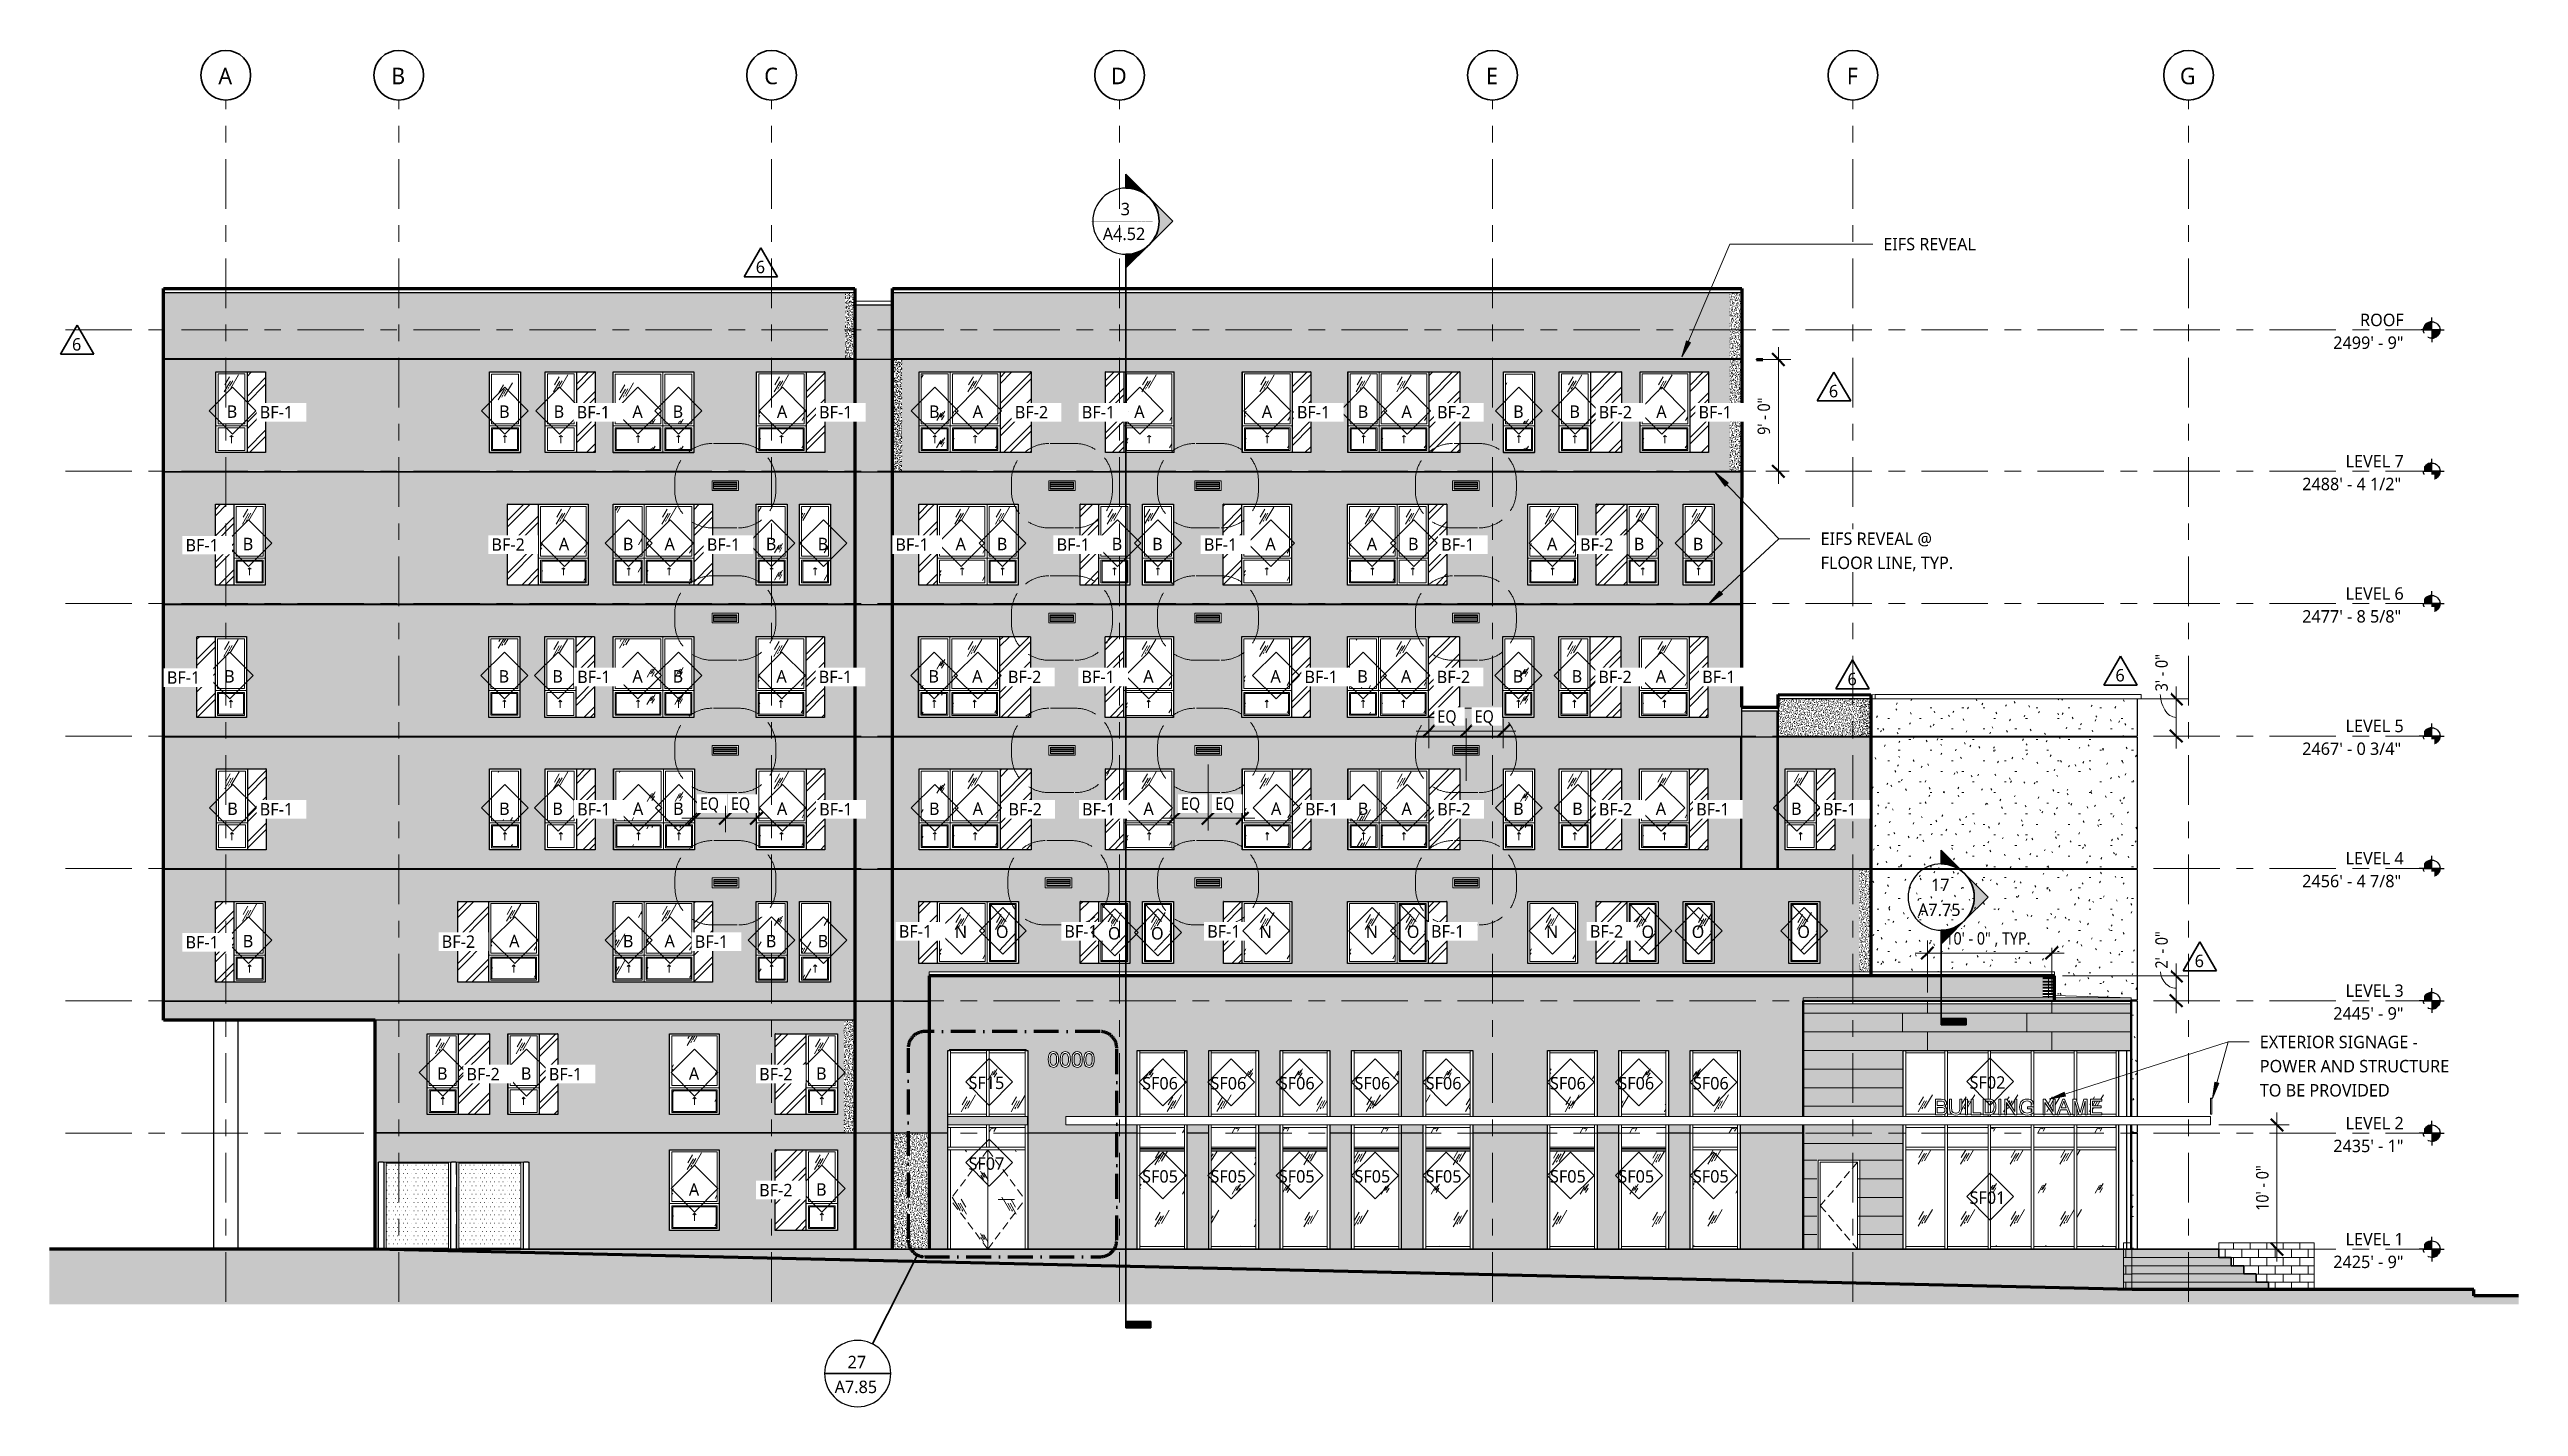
# Model space of a CAD drawing. Header units: inches. Extents: x 6 to 15224, y -733 to 6300.
# Drawn here: x 5773 to 8157, y 4957 to 6268 of the extents above; entities that cross this region are included whole.
import ezdxf

# ---------------------------------------------------------------- set-up
doc = ezdxf.new("R2010")
doc.units = ezdxf.units.IN
doc.header["$MEASUREMENT"] = 0
for name, pattern in [('Center 1_2_', [112, 64, -16, 16, -16]), ('Center 3_8_', [96, 48, -16, 16, -16]), ('Dash Dot 3_16_', [40, 24, -8, 0, -8]), ('Hidden 1_16_', [12, 8, -4]), ('Hidden 3_16_', [36, 24, -12])]:
    doc.linetypes.add(name, pattern=pattern)
for name, color, linetype, lineweight in [('A-ANNO-DIMS', 211, 'Continuous', 13), ('A-ANNO-DIMS-128', 211, 'Continuous', 13), ('A-ANNO-NOTE', 131, 'Continuous', 25), ('A-ANNO-SYMB', 150, 'Continuous', 13), ('A-DETL', 90, 'Continuous', 13), ('A-DETL-GENF', 92, 'Continuous', 13), ('A-DOOR', 31, 'Continuous', 18), ('A-DOOR-FRAM', 31, 'Continuous', 18), ('A-DOOR-GLAZ', 31, 'Continuous', 13), ('A-FLOR-HRAL', 11, 'Continuous', 13), ('A-FLOR-LEVL', 51, 'Continuous', 13), ('A-GENM', 13, 'Continuous', 18), ('A-GLAZ', 151, 'Continuous', 25), ('A-GLAZ-CURT', 52, 'Continuous', 13), ('A-GLAZ-CWMG', 51, 'Continuous', 13), ('A-GLAZ-IDEN', 152, 'Continuous', 25), ('A-GLAZ-SILL', 1, 'Continuous', 18), ('A-ROOF', 132, 'Continuous', 18), ('A-WALL', 113, 'Continuous', 25), ('A-WALL-PATT', 111, 'Continuous', 25), ('G-ANNO-REVC-IDEN', 71, 'Continuous', 35), ('G-ANNO-SYMB', 111, 'Continuous', 13), ('G-ANNO-TEXT', 231, 'Continuous', 13), ('M-EQPM', 50, 'Continuous', 18), ('M-EQPM-HDLN', 50, 'Hidden 3_16_', 13), ('S-COLS', 52, 'Continuous', 25), ('S-GRID', 1, 'Continuous', 13), ('S-GRID-IDEN', 1, 'Continuous', 35)]:
    doc.layers.add(name, color=color, linetype=linetype, lineweight=lineweight)
doc.styles.add('Open Sans_5', font='OpenSans-Regular.ttf', dxfattribs={"height": 12})
doc.styles.add('Open Sans_6', font='OpenSans-Regular.ttf', dxfattribs={"height": 16})
doc.styles.add('Open Sans_7', font='OpenSans-Regular.ttf', dxfattribs={"height": 2})
doc.styles.add('Open Sans_8', font='OpenSans-Regular.ttf', dxfattribs={"width": 0.88, "height": 12})
doc.dimstyles.new('Linear_-_3_32__1', dxfattribs={"dimscale": 12, "dimtxt": 12.89496, "dimasz": 1, "dimexe": 1, "dimexo": 0.666667, "dimgap": 0.333333, "dimtad": 1, "dimdec": 8, "dimrnd": 0.003906, "dimzin": 3, "dimdsep": 46, "dimlunit": 4, "dimtxsty": 'Open Sans_8', "dimblk1": 'OBLIQUE', "dimblk2": 'OBLIQUE', "dimsah": 1, "dimcen": 0.09, "dimdle": 1, "dimadec": 3, "dimazin": 2, "dimtfac": 1, "dimtdec": 4, "dimtix": 1, "dimtmove": 0, "dimatfit": 3, "dimfxl": 1, "dimtvp": 1, "dimtfill": 1, "dimfrac": 2, "dimtolj": 1, "dimtzin": 0, "dimarcsym": 2})
doc.dimstyles.new('Linear_-_3_32__2', dxfattribs={"dimscale": 12, "dimtxt": 12.89496, "dimasz": 1, "dimexe": 1, "dimexo": 0.666667, "dimgap": 0.333333, "dimtad": 1, "dimdec": 8, "dimrnd": 0.003906, "dimzin": 3, "dimdsep": 46, "dimlunit": 4, "dimtxsty": 'Open Sans_8', "dimblk1": 'OBLIQUE', "dimblk2": 'OBLIQUE', "dimsah": 1, "dimcen": 0.09, "dimdle": 1, "dimadec": 3, "dimazin": 2, "dimtfac": 1, "dimtdec": 4, "dimtix": 1, "dimtmove": 1, "dimatfit": 3, "dimfxl": 1, "dimtvp": 1, "dimtfill": 1, "dimfrac": 2, "dimtolj": 1, "dimtzin": 0, "dimarcsym": 2})
doc.dimstyles.new('Linear_-_3_32___Rounded_1_4___1', dxfattribs={"dimscale": 12, "dimtxt": 12.89496, "dimasz": 1, "dimexe": 1, "dimexo": 0.666667, "dimgap": 0.333333, "dimtad": 1, "dimrnd": 0.25, "dimzin": 3, "dimdsep": 46, "dimlunit": 4, "dimtxsty": 'Open Sans_8', "dimblk1": 'OBLIQUE', "dimblk2": 'OBLIQUE', "dimsah": 1, "dimcen": 0.09, "dimdle": 1, "dimadec": 3, "dimazin": 2, "dimtfac": 1, "dimtdec": 4, "dimtix": 1, "dimtmove": 0, "dimatfit": 3, "dimfxl": 1, "dimtvp": 1, "dimtfill": 1, "dimfrac": 2, "dimtolj": 1, "dimtzin": 0, "dimarcsym": 2})
doc.dimstyles.new('Linear_-_3_32__CL_1', dxfattribs={"dimscale": 12, "dimtxt": 12.89496, "dimasz": 1, "dimexe": 1, "dimexo": 0.666667, "dimgap": 0.333333, "dimtad": 1, "dimdec": 8, "dimrnd": 0.003906, "dimzin": 3, "dimdsep": 46, "dimlunit": 4, "dimtxsty": 'Open Sans_8', "dimblk1": 'OBLIQUE', "dimblk2": 'OBLIQUE', "dimsah": 1, "dimcen": 0.09, "dimdle": 1, "dimadec": 3, "dimazin": 2, "dimtfac": 1, "dimtdec": 4, "dimtix": 1, "dimtmove": 0, "dimatfit": 3, "dimfxl": 1, "dimtvp": 1, "dimtfill": 1, "dimfrac": 2, "dimtolj": 1, "dimtzin": 0, "dimarcsym": 2})
pattern_1 = [(0, (7465.809, 0), (40.96, 10.24), [1.69, -29.03, 1.69, -29.03, -163.84]), (0, (7465.809, 0), (40.96, 10.24), [-61.44, 1.69, -59.75, 1.69, -29.03, -71.68]), (0, (7465.809, 0), (40.96, 10.24), [-153.6, 1.69, -18.79, 1.69, -49.51]), (120, (7481.169, 5.12), (-29.3481, 30.3524), [1.69, -29.03, 1.69, -29.03, -163.84]), (120, (7481.169, 5.12), (-29.3481, 30.3524), [-61.44, 1.69, -59.75, 1.69, -29.03, -71.68]), (120, (7481.169, 5.12), (-29.3481, 30.3524), [-153.6, 1.69, -18.79, 1.69, -49.51]), (240, (7486.289, 25.6), (-11.6119, -40.5924), [1.69, -29.03, 1.69, -29.03, -163.84]), (240, (7486.289, 25.6), (-11.6119, -40.5924), [-61.44, 1.69, -59.75, 1.69, -29.03, -71.68]), (240, (7486.289, 25.6), (-11.6119, -40.5924), [-153.6, 1.69, -18.79, 1.69, -49.51])]
pattern_2 = [(0, (7465.8091, 0), (5.12, 1.28), [0.16896, -3.671, 0.16896, -3.671, -20.48]), (0, (7465.8091, 0), (5.12, 1.28), [-7.68, 0.16896, -7.511, 0.16896, -3.671, -8.96]), (0, (7465.8091, 0), (5.12, 1.28), [-19.2, 0.16896, -2.391, 0.16896, -6.231]), (120, (7467.7291, 0.64), (-3.66851252, 3.79405007), [0.16896, -3.671, 0.16896, -3.671, -20.48]), (120, (7467.7291, 0.64), (-3.66851252, 3.79405007), [-7.68, 0.16896, -7.511, 0.16896, -3.671, -8.96]), (120, (7467.7291, 0.64), (-3.66851252, 3.79405007), [-19.2, 0.16896, -2.391, 0.16896, -6.231]), (240, (7468.3691, 3.2), (-1.45148748, -5.07405007), [0.16896, -3.671, 0.16896, -3.671, -20.48]), (240, (7468.3691, 3.2), (-1.45148748, -5.07405007), [-7.68, 0.16896, -7.511, 0.16896, -3.671, -8.96]), (240, (7468.3691, 3.2), (-1.45148748, -5.07405007), [-19.2, 0.16896, -2.391, 0.16896, -6.231])]
pattern_3 = [(180, (7739.086, 5221), (-2e-15, -18), [36, 0]), (180, (7739.086, 5239), (-2e-15, -18), [36, 0]), (180, (7739.086, 5236), (-2e-15, -18), [36, 0]), (180, (7739.086, 5233), (-2e-15, -18), [36, 0]), (180, (7739.086, 5230), (-2e-15, -18), [36, 0]), (180, (7739.086, 5227), (-2e-15, -18), [36, 0]), (180, (7739.086, 5224), (-2e-15, -18), [36, 0]), (90, (7703.086, 5221), (-36, 2e-15), [18, 0]), (90, (7715.086, 5221), (-36, 2e-15), [18, 0]), (90, (7727.086, 5221), (-36, 2e-15), [18, 0]), (90, (7739.086, 5221), (-36, 2e-15), [18, 0]), (180, (7739.086, 5238), (-2e-15, -18), [36, 0]), (180, (7739.086, 5235), (-2e-15, -18), [36, 0]), (180, (7739.086, 5232), (-2e-15, -18), [36, 0]), (180, (7739.086, 5229), (-2e-15, -18), [36, 0]), (180, (7739.086, 5226), (-2e-15, -18), [36, 0]), (180, (7739.086, 5223), (-2e-15, -18), [36, 0])]
pattern_4 = [(45, (1547.721, 0), (-12.671354, 12.671354), []), (45, (1547.721, 19.2), (-12.671354, 12.671354), [])]
pattern_5 = [(45.176, (1575.503, 0), (-12.593947, 12.671336), []), (45.176, (1575.503, 19.2), (-12.593947, 12.671336), [])]
pattern_6 = [(45.064, (1564.422, 0), (-12.64331, 12.67116), []), (45.064, (1564.422, 19.2), (-12.64331, 12.67116), [])]
pattern_7 = [(45.064, (1563.732, 0), (-12.64331, 12.67116), []), (45.064, (1563.732, 19.2), (-12.64331, 12.67116), [])]
pattern_8 = [(45.176, (1510.612, 0), (-12.74847, 12.51586), []), (45.176, (1510.612, 19.2), (-12.74847, 12.51586), [])]
pattern_9 = [(45.064, (1561.9, 0), (-12.64331, 12.67116), []), (45.064, (1561.9, 19.2), (-12.64331, 12.67116), [])]
pattern_10 = [(45.064, (1529.362, 0), (-12.699375, 12.61497), []), (45.064, (1529.362, 19.2), (-12.699375, 12.61497), [])]
pattern_11 = [(45.176, (1572.43, 0), (-12.593947, 12.671336), []), (45.176, (1572.43, 19.2), (-12.593947, 12.671336), [])]
pattern_12 = [(45.176, (1510.314, 0), (-12.74847, 12.51586), []), (45.176, (1510.314, 19.2), (-12.74847, 12.51586), [])]
pattern_13 = [(45.176, (1559.838, 0), (-12.593947, 12.671336), []), (45.176, (1559.838, 19.2), (-12.593947, 12.671336), [])]
pattern_14 = [(45.176, (1557.131, 0), (-12.593947, 12.671336), []), (45.176, (1557.131, 19.2), (-12.593947, 12.671336), [])]
pattern_15 = [(45.176, (1505.399, 0), (-12.74847, 12.51586), []), (45.176, (1505.399, 19.2), (-12.74847, 12.51586), [])]
pattern_16 = [(45.176, (1558.515, 0), (-12.593947, 12.671336), []), (45.176, (1558.515, 19.2), (-12.593947, 12.671336), [])]
pattern_17 = [(45.064, (1529.041, 0), (-12.699375, 12.61497), []), (45.064, (1529.041, 19.2), (-12.699375, 12.61497), [])]
pattern_18 = [(83.698, (45.707, 0), (-4.1308249, -12.0604432), []), (83.698, (45.707, 19.2), (-4.1308249, -12.0604432), [])]
pattern_19 = [(120.192, (753.314, 5148.806), (-144.0017, 239.99866), [9, -754.581]), (120.192, (754.048, 5142.193), (-144.0017, 239.99866), [12, -751.581]), (120.192, (748.863, 5147.623), (-144.0017, 239.99866), [6, -757.581]), (120.192, (750.451, 5144.844), (-144.0017, 239.99866), [2, -761.581]), (120.192, (747.757, 5145.598), (-144.0017, 239.99866), [15, -748.581]), (120.192, (722.339, 5115.404), (-144.0017, 239.99866), [5.062, -758.519]), (120.192, (722.78, 5117.668), (-144.0017, 239.99866), [6.75, -756.831]), (120.192, (723.989, 5117.525), (-144.0017, 239.99866), [3.375, -760.206]), (120.192, (721.958, 5121.029), (-144.0017, 239.99866), [1.125, -762.456]), (120.192, (727.172, 5114.297), (-144.0017, 239.99866), [8.438, -755.144])]
pattern_20 = [(45.176, (1570.826, 0), (-12.593947, 12.671336), []), (45.176, (1570.826, 19.2), (-12.593947, 12.671336), [])]
pattern_21 = [(0, (1548.721, 2), (0, -16), [0.25, -15.75]), (0, (1552.721, 2), (0, -16), [0.25, -15.75]), (0, (1556.721, 2), (0, -16), [0.25, -15.75]), (0, (1560.721, 2), (0, -16), [0.25, -15.75]), (0, (1548.721, 10), (0, -16), [0.25, -15.75]), (0, (1552.721, 10), (0, -16), [0.25, -15.75]), (0, (1556.721, 10), (0, -16), [0.25, -15.75]), (0, (1560.721, 10), (0, -16), [0.25, -15.75]), (0, (1550.721, 6), (0, -16), [0.25, -15.75]), (0, (1554.721, 6), (0, -16), [0.25, -15.75]), (0, (1558.721, 6), (0, -16), [0.25, -15.75]), (0, (1562.721, 6), (0, -16), [0.25, -15.75]), (0, (1550.721, 14), (0, -16), [0.25, -15.75]), (0, (1554.721, 14), (0, -16), [0.25, -15.75]), (0, (1558.721, 14), (0, -16), [0.25, -15.75]), (0, (1562.721, 14), (0, -16), [0.25, -15.75])]

msp = doc.modelspace()

# ---------------------------------------------------------------- texts
at = {"layer": 'A-ANNO-NOTE', "lineweight": 13, "char_height": 12, "width": 45.248, "attachment_point": 1, "style": 'Open Sans_5'}
for s, insert in [('SF15', (6660.28116558, 5275.67721942)), ('SF06', (6827.89373552, 5275.29457129)), ('SF06', (6893.89373552, 5275.29457129)), ('SF06', (6959.89373552, 5275.29457129)), ('SF06', (7032.89373552, 5275.29457129)), ('SF06', (7101.67347482, 5275.29457129)), ('SF06', (7221.67347482, 5275.29457129)), ('SF06', (7287.67347482, 5275.29457129)), ('SF06', (7359.67347482, 5275.29457129)), ('SF02', (7626.78202827, 5276.00294446)), ('SF07', (6660.28116558, 5197.67721942)), ('SF05', (6827.89373552, 5185.29457129)), ('SF05', (6893.89373552, 5185.29457129)), ('SF05', (6959.89373552, 5185.29457129)), ('SF05', (7032.89373552, 5185.29457129)), ('SF05', (7101.67347482, 5185.29457129)), ('SF05', (7221.67347482, 5185.29457129)), ('SF05', (7287.67347482, 5185.29457129)), ('SF05', (7359.67347482, 5185.29457129)), ('SF01', (7626.78202827, 5164.75226374))]:
    msp.add_mtext(s, dxfattribs=dict(at, insert=insert))
at = {"layer": 'A-ANNO-SYMB', "char_height": 12, "attachment_point": 1, "style": 'Open Sans_5'}
for s, insert, width in [('27', (6543.5463488, 5005.9469991), 23.432), ('A7.85', (6531.02351416, 4981.9469991), 53.732)]:
    msp.add_mtext(s, dxfattribs=dict(at, insert=insert, width=width))
at = {"layer": 'A-GLAZ-IDEN', "lineweight": 13, "char_height": 12, "attachment_point": 1, "style": 'Open Sans_5'}
for s, insert, width in [('B', (5944.10663293, 5924.13131631), 13.332), ('B', (6207.10663293, 5924.13131631), 13.332), ('B', (6259.73902564, 5924.13131631), 13.332), ('A', (6335.78301088, 5924.13131631), 12.928), ('B', (6374.60663293, 5924.13131631), 13.332), ('A', (6475.28301088, 5924.13131631), 12.928), ('B', (6622.10663293, 5924.13131631), 13.332), ('A', (6664.28301088, 5924.13131631), 12.928), ('A', (6820.28301088, 5924.13131631), 12.928), ('A', (6943.4346504, 5924.13131631), 12.928), ('B', (7036.10663293, 5924.13131631), 13.332), ('A', (7078.28301088, 5924.13131631), 12.928), ('B', (7186.10663293, 5924.13131631), 13.332), ('B', (7240.4556279, 5924.13131631), 13.332), ('A', (7324.28301088, 5924.13131631), 12.928), ('B', (5959.60663293, 5796.25631631), 13.332), ('A', (6264.78301088, 5796.25631631), 12.928), ('B', (6326.60663293, 5796.25631631), 13.332), ('A', (6366.78301088, 5796.25631631), 12.928), ('B', (6464.60663293, 5796.25631631), 13.332), ('B', (6514.60663293, 5796.25631631), 13.332), ('A', (6647.78301088, 5796.25631631), 12.928), ('B', (6687.60663293, 5796.25631631), 13.332), ('B', (6798.54042089, 5796.25631631), 13.332), ('B', (6837.60663293, 5796.25631631), 13.332), ('A', (6946.92287316, 5796.25631631), 12.928), ('A', (7044.78301088, 5796.25631631), 12.928), ('B', (7084.60663293, 5796.25631631), 13.332), ('A', (7218.78301088, 5796.25631631), 12.928), ('B', (7302.60663293, 5796.25631631), 13.332), ('B', (7359.60663293, 5796.25631631), 13.332), ('B', (5941.60663293, 5668.38131631), 13.332), ('B', (6206.60663293, 5668.38131631), 13.332), ('B', (6258.42675535, 5668.38131631), 13.332), ('A', (6335.78301088, 5668.38131631), 12.928), ('B', (6374.60663293, 5668.38131631), 13.332), ('A', (6474.78301088, 5668.38131631), 12.928), ('B', (6621.60663293, 5668.38131631), 13.332), ('A', (6663.78301088, 5668.38131631), 12.928), ('A', (6828.95897509, 5668.38131631), 12.928), ('A', (6951.78301088, 5668.38131631), 12.928), ('B', (7035.60663293, 5668.38131631), 13.332), ('A', (7077.78301088, 5668.38131631), 12.928), ('B', (7185.60663293, 5668.38131631), 13.332), ('B', (7242.60663293, 5668.38131631), 13.332), ('A', (7323.78301088, 5668.38131631), 12.928), ('B', (5944.60663293, 5540.50631631), 13.332), ('B', (6207.10663293, 5540.50631631), 13.332), ('B', (6258.42675535, 5540.50631631), 13.332), ('A', (6336.28301088, 5540.50631631), 12.928), ('B', (6375.10663293, 5540.50631631), 13.332), ('A', (6475.28301088, 5540.50631631), 12.928), ('B', (6622.10663293, 5540.50631631), 13.332), ('A', (6664.28301088, 5540.50631631), 12.928), ('A', (6829.14647509, 5540.50631631), 12.928), ('A', (6952.28301088, 5540.50631631), 12.928), ('B', (7036.10663293, 5540.50631631), 13.332), ('A', (7078.28301088, 5540.50631631), 12.928), ('B', (7186.10663293, 5540.50631631), 13.332), ('B', (7243.10663293, 5540.50631631), 13.332), ('A', (7323.78301088, 5540.50631631), 12.928), ('B', (7454.43511291, 5540.50631631), 13.332), ('B', (5959.60663293, 5412.63131631), 13.332), ('A', (6216.78301088, 5412.63131631), 12.928), ('B', (6326.60663293, 5412.63131631), 13.332), ('A', (6366.78301088, 5412.63131631), 12.928), ('B', (6464.60663293, 5412.63131631), 13.332), ('B', (6514.60663293, 5412.63131631), 13.332), ('N', (6647.02513687, 5421.63131631), 15.352), ('O', (6686.69757781, 5421.63131631), 16.16), ('O', (6836.44757781, 5420.13131631), 16.16), ('N', (7043.77513687, 5421.63131631), 15.352), ('O', (7083.44757781, 5421.63131631), 16.16), ('N', (7217.77513687, 5421.63131631), 15.352), ('O', (7310.03178458, 5421.63131631), 16.16), ('O', (7358.44757781, 5421.63131631), 16.16), ('O', (7460.44757781, 5421.63131631), 16.16), ('B', (6147.10663293, 5284.63131631), 13.332), ('B', (6228.10663293, 5284.63131631), 13.332), ('A', (6390.28301088, 5284.63131631), 12.928), ('B', (6513.10663293, 5284.63131631), 13.332), ('A', (6390.28301088, 5172.63131631), 12.928), ('B', (6513.10663293, 5172.63131631), 13.332)]:
    msp.add_mtext(s, dxfattribs=dict(at, insert=insert, width=width))
at = {"layer": 'G-ANNO-REVC-IDEN', "lineweight": 13, "char_height": 12, "width": 11.716, "attachment_point": 1, "style": 'Open Sans_5'}
for insert in [(6454.89579887, 6063.82283715), (5794.74466019, 5989.1071605), (7490.93881561, 5943.91590231), (7508.93232296, 5665.7780987)]:
    msp.add_mtext('6', dxfattribs=dict(at, insert=insert))
at = {"layer": 'G-ANNO-SYMB', "attachment_point": 1}
for s, insert, char_height, width, style in [('3', (6807.2754522, 6119.86181913), 12, 11.716, 'Open Sans_5'), ('__________________________________________________', (6778.854114, 6104.13486779), 2, 80.8, 'Open Sans_7'), ('A4.52', (6789.94001913, 6095.86181913), 12, 53.732, 'Open Sans_5'), ('17', (7589.54936424, 5466.89386266), 12, 23.432, 'Open Sans_5'), ('__________________________________________________', (7565.94062447, 5451.16691132), 2, 80.8, 'Open Sans_7'), ('A7.75', (7577.02652959, 5442.89386266), 12, 53.732, 'Open Sans_5')]:
    msp.add_mtext(s, dxfattribs=dict(at, insert=insert, char_height=char_height, width=width, style=style))
at = {"layer": 'S-GRID-IDEN', "lineweight": 13, "char_height": 16, "attachment_point": 1, "style": 'Open Sans_6'}
for s, insert, width in [('A', (5936.00905603, 6250.40536582), 16.968), ('B', (6102.85787493, 6250.40536582), 17.372), ('C', (6463.00905603, 6250.40536582), 16.968), ('D', (6797.85000091, 6250.40536582), 19.796), ('E', (7159.84055209, 6250.40536582), 14.948), ('F', (7508.193308, 6250.40536582), 14.14), ('G', (7829.85000091, 6250.40536582), 19.796)]:
    msp.add_mtext(s, dxfattribs=dict(at, insert=insert, width=width))

# ---------------------------------------------------------------- blocks, each defined once
blk = doc.blocks.new('Concrete-Rectangular-Column-IL - CC1 - 18 x 24-4308825-NORTH ELEVATION')
at = {"layer": 'S-COLS'}
for p, q in [((13.1, 5330.2), (13.1, 5109)), ((37.1, 5109), (37.1, 5330.2))]:
    blk.add_line(p, q, dxfattribs=at)
blk = doc.blocks.new('1-2 WD Adaptive-Recess-TS - 2_-6_x6_-6_ - 2_-6_ Recess L-12471049-NORTH ELEVATION')
at = {"layer": 'A-GLAZ', "lineweight": 13}
h = blk.add_hatch(dxfattribs=at)
h.set_pattern_fill('FP_146', color=256, style=0, pattern_type=2)
h.set_pattern_definition(pattern_4)
h.paths.add_polyline_path([(1488.4, 5878.5), (1488.4, 5878.5), (1488.4, 5895.3)])
at = {"layer": 'A-GLAZ'}
for p, q in [((1488.4, 5878.5), (1488.4, 5956.5)), ((1488.4, 5956.5), (1488.4, 5956.5)), ((1488.4, 5878.5), (1488.4, 5878.5))]:
    blk.add_line(p, q, dxfattribs=at)
blk = doc.blocks.new('1-2 WD Adaptive-Recess-TS - 2_-6_x6_-6_ - 2_-6_ Recess L-V81-NORTH ELEVATION')
at = {"layer": 'A-GLAZ', "lineweight": 13}
h = blk.add_hatch(dxfattribs=at)
h.set_pattern_fill('FP_146', color=256, style=0, pattern_type=2)
h.set_pattern_definition(pattern_4)
h.paths.add_polyline_path([(1488.4, 5632.7), (1488.4, 5632.7), (1488.4, 5685.4)])
at = {"layer": 'A-GLAZ'}
for p in [(1488.4, 5632.7), (1488.4, 5700.7)]:
    blk.add_line(p, (1488.4, 5700.7), dxfattribs=at)
blk = doc.blocks.new('1-2 WD Adaptive-Recess-TS - 2_-6_x6_-6_ - 2_-6_ Recess R-12470995-NORTH ELEVATION')
at = {"layer": 'A-GLAZ', "lineweight": 13}
h = blk.add_hatch(dxfattribs=at)
h.set_pattern_fill('FP_147', color=256, style=0, pattern_type=2)
h.set_pattern_definition([(86.194, (1463.934, 0), (-0.8427856, 12.6708881), []), (86.194, (1463.934, 19.2), (-0.8427856, 12.6708881), [])])
h.paths.add_polyline_path([(1488.4, 5750.6), (1488.4, 5750.6), (1488.4, 5755.4)])
at = {"layer": 'A-GLAZ'}
blk.add_line((1488.4, 5828.6), (1488.4, 5750.6), dxfattribs=at)
blk = doc.blocks.new('1-2 WD Adaptive-Recess-TS - 2_-6_x5_-0_ - 2_-6_ Recess L EGRESS-12470899-NORTH ELEVATION')
at = {"layer": 'A-GLAZ', "lineweight": 13}
h = blk.add_hatch(dxfattribs=at)
h.set_pattern_fill('FP_146', color=256, style=0, pattern_type=2)
h.set_pattern_definition(pattern_4)
h.paths.add_polyline_path([(1613.4, 5377), (1613.4, 5377), (1613.4, 5405.5)])
at = {"layer": 'A-GLAZ'}
for p in [(1613.4, 5377), (1613.4, 5445)]:
    blk.add_line(p, (1613.4, 5445), dxfattribs=at)
blk = doc.blocks.new('1-2 WD Adaptive-Recess-TS - 2_-6_x6_-6_ - 1_-6_ Recess R-12470985-NORTH ELEVATION')
at = {"layer": 'A-GLAZ', "lineweight": 13}
h = blk.add_hatch(dxfattribs=at)
h.set_pattern_fill('FP_150', color=256, style=0, pattern_type=2)
h.set_pattern_definition([(59.808, (1553.058, 5560.681), (144.0017, 239.99866), [9, -754.581]), (59.808, (1552.324, 5554.068), (144.0017, 239.99866), [12, -751.581]), (59.808, (1557.509, 5559.498), (144.0017, 239.99866), [6, -757.581]), (59.808, (1555.92, 5556.719), (144.0017, 239.99866), [2, -761.581]), (59.808, (1558.615, 5557.473), (144.0017, 239.99866), [15, -748.581]), (59.808, (1584.033, 5527.279), (144.0017, 239.99866), [5.063, -758.519]), (59.808, (1583.592, 5529.543), (144.0017, 239.99866), [6.75, -756.831]), (59.808, (1582.382, 5529.4), (144.0017, 239.99866), [3.375, -760.206]), (59.808, (1584.414, 5532.904), (144.0017, 239.99866), [1.125, -762.456]), (59.808, (1579.2, 5526.172), (144.0017, 239.99866), [8.437, -755.144])])
h.paths.add_polyline_path([(1532.6, 5522.9), (1558.6, 5522.9), (1558.6, 5570.9), (1532.6, 5570.9), (1532.6, 5545.5)])
h = blk.add_hatch(dxfattribs=at)
h.set_pattern_fill('FP_148', color=256, style=0, pattern_type=2)
h.set_pattern_definition([(45.176, (1576.997, 0), (-12.593947, 12.671336), []), (45.176, (1576.997, 19.2), (-12.593947, 12.671336), [])])
h.paths.add_polyline_path([(1578.3, 5494.9), (1578.6, 5494.9), (1578.6, 5572.9), (1560.6, 5572.9), (1560.6, 5494.9), (1568.9, 5494.9)])
h = blk.add_hatch(dxfattribs=at)
h.set_pattern_fill('FP_149', color=256, style=0, pattern_type=2)
h.set_pattern_definition([(59.808, (1553.058, 5534.681), (144.0017, 239.99866), [9, -754.581]), (59.808, (1552.324, 5528.068), (144.0017, 239.99866), [12, -751.581]), (59.808, (1557.509, 5533.498), (144.0017, 239.99866), [6, -757.581]), (59.808, (1555.92, 5530.719), (144.0017, 239.99866), [2, -761.581]), (59.808, (1558.615, 5531.473), (144.0017, 239.99866), [15, -748.581]), (59.808, (1584.033, 5501.279), (144.0017, 239.99866), [5.062, -758.519]), (59.808, (1583.592, 5503.543), (144.0017, 239.99866), [6.75, -756.831]), (59.808, (1582.382, 5503.4), (144.0017, 239.99866), [3.375, -760.206]), (59.808, (1584.414, 5506.904), (144.0017, 239.99866), [1.125, -762.456]), (59.808, (1579.2, 5500.172), (144.0017, 239.99866), [8.438, -755.144])])
h.paths.add_polyline_path([(1532.6, 5496.9), (1558.6, 5496.9), (1558.6, 5518.9), (1532.6, 5518.9), (1532.6, 5500.2)])
for p, q in [((1530.6, 5572.9), (1578.3, 5572.9)), ((1530.6, 5494.9), (1530.6, 5572.9)), ((1558.6, 5570.9), (1532.6, 5570.9)), ((1532.6, 5570.9), (1532.6, 5522.9)), ((1558.6, 5522.9), (1558.6, 5570.9)), ((1530.6, 5520.9), (1560.6, 5520.9)), ((1560.6, 5520.9), (1530.6, 5520.9)), ((1532.6, 5522.9), (1558.6, 5522.9)), ((1558.6, 5518.9), (1532.6, 5518.9)), ((1532.6, 5518.9), (1532.6, 5496.9)), ((1558.6, 5496.9), (1558.6, 5518.9)), ((1578.3, 5494.9), (1530.6, 5494.9)), ((1532.6, 5496.9), (1558.6, 5496.9))]:
    blk.add_line(p, q, dxfattribs=at)
at = {"layer": 'A-GLAZ'}
for p, q in [((1560.6, 5572.9), (1560.6, 5494.9)), ((1578.6, 5572.9), (1578.3, 5572.9)), ((1578.6, 5572.9), (1578.6, 5494.9)), ((1578.6, 5494.9), (1578.3, 5494.9))]:
    blk.add_line(p, q, dxfattribs=at)
at = {"layer": 'A-GLAZ', "linetype": 'Hidden 3_16_', "lineweight": 13}
for q in [(1544.1, 5510), (1547.1, 5510), (1545.6, 5504.2)]:
    blk.add_line((1545.6, 5511.5), q, dxfattribs=at)
at = {"layer": 'A-GLAZ-SILL'}
for p, q in [((1532.6, 5570.9), (1558.6, 5570.9)), ((1532.6, 5522.9), (1532.6, 5570.9)), ((1558.6, 5570.9), (1532.6, 5570.9)), ((1532.6, 5570.9), (1532.6, 5522.9)), ((1558.6, 5570.9), (1558.6, 5522.9)), ((1558.6, 5522.9), (1558.6, 5570.9)), ((1558.6, 5522.9), (1532.6, 5522.9)), ((1532.6, 5522.9), (1558.6, 5522.9)), ((1532.6, 5518.9), (1558.6, 5518.9)), ((1532.6, 5496.9), (1532.6, 5518.9)), ((1558.6, 5518.9), (1532.6, 5518.9)), ((1532.6, 5518.9), (1532.6, 5496.9)), ((1558.6, 5518.9), (1558.6, 5496.9)), ((1558.6, 5496.9), (1558.6, 5518.9)), ((1558.6, 5496.9), (1532.6, 5496.9)), ((1532.6, 5496.9), (1558.6, 5496.9))]:
    blk.add_line(p, q, dxfattribs=at)
blk = doc.blocks.new('1-2 WD Adaptive - 2_-6_x5_-0_-12420713-NORTH ELEVATION')
at = {"layer": 'A-GLAZ-SILL', "lineweight": 13}
h = blk.add_hatch(dxfattribs=at)
h.set_pattern_fill('FP_151', color=256, style=0, pattern_type=2)
h.set_pattern_definition([(59.808, (1556.558, 5424.806), (144.0017, 239.99866), [9, -754.581]), (59.808, (1555.824, 5418.193), (144.0017, 239.99866), [12, -751.581]), (59.808, (1561.009, 5423.623), (144.0017, 239.99866), [6, -757.581]), (59.808, (1559.42, 5420.844), (144.0017, 239.99866), [2, -761.581]), (59.808, (1562.115, 5421.598), (144.0017, 239.99866), [15, -748.581]), (59.808, (1587.533, 5391.404), (144.0017, 239.99866), [5.062, -758.519]), (59.808, (1587.092, 5393.668), (144.0017, 239.99866), [6.75, -756.831]), (59.808, (1585.882, 5393.525), (144.0017, 239.99866), [3.375, -760.206]), (59.808, (1587.914, 5397.029), (144.0017, 239.99866), [1.125, -762.456]), (59.808, (1582.7, 5390.297), (144.0017, 239.99866), [8.438, -755.144])])
h.paths.add_polyline_path([(1560.9, 5388), (1561.1, 5388), (1561.1, 5442), (1537.1, 5442), (1537.1, 5388)])
at = {"layer": 'A-GLAZ', "lineweight": 13}
for p, q in [((1534.1, 5445), (1564.1, 5445)), ((1534.1, 5385), (1534.1, 5445)), ((1562.1, 5443), (1536.1, 5443)), ((1536.1, 5443), (1536.1, 5387)), ((1562.1, 5387), (1562.1, 5443)), ((1564.1, 5445), (1564.1, 5385)), ((1564.1, 5385), (1534.1, 5385)), ((1536.1, 5387), (1562.1, 5387))]:
    blk.add_line(p, q, dxfattribs=at)
at = {"layer": 'A-GLAZ', "linetype": 'Hidden 3_16_', "lineweight": 13}
for p, q in [((1536.1, 5443), (1562.1, 5415)), ((1562.1, 5415), (1536.1, 5387))]:
    blk.add_line(p, q, dxfattribs=at)
at = {"layer": 'A-GLAZ-SILL'}
for p, q in [((1536.1, 5443), (1562.1, 5443)), ((1536.1, 5387), (1536.1, 5443)), ((1562.1, 5443), (1536.1, 5443)), ((1536.1, 5443), (1536.1, 5387)), ((1561.1, 5442), (1537.1, 5442)), ((1537.1, 5442), (1537.1, 5388)), ((1561.1, 5388), (1561.1, 5442)), ((1562.1, 5443), (1562.1, 5387)), ((1562.1, 5387), (1562.1, 5443)), ((1537.1, 5388), (1561.1, 5388)), ((1562.1, 5387), (1536.1, 5387)), ((1536.1, 5387), (1562.1, 5387))]:
    blk.add_line(p, q, dxfattribs=at)
blk = doc.blocks.new('1-2 WD Adaptive-Recess-TS - 4_-0_x6_-6_ - 1_-6_ Recess R-12470878-NORTH ELEVATION')
at = {"layer": 'A-GLAZ', "lineweight": 13}
h = blk.add_hatch(dxfattribs=at)
h.set_pattern_fill('FP_154', color=256, style=0, pattern_type=2)
h.set_pattern_definition([(59.808, (1422.058, 5944.306), (144.0017, 239.99866), [9, -754.581]), (59.808, (1421.324, 5937.693), (144.0017, 239.99866), [12, -751.581]), (59.808, (1426.509, 5943.123), (144.0017, 239.99866), [6, -757.581]), (59.808, (1424.92, 5940.344), (144.0017, 239.99866), [2, -761.581]), (59.808, (1427.615, 5941.098), (144.0017, 239.99866), [15, -748.581]), (59.808, (1453.033, 5910.904), (144.0017, 239.99866), [5.063, -758.519]), (59.808, (1452.592, 5913.168), (144.0017, 239.99866), [6.75, -756.831]), (59.808, (1451.382, 5913.025), (144.0017, 239.99866), [3.375, -760.206]), (59.808, (1453.414, 5916.529), (144.0017, 239.99866), [1.125, -762.456]), (59.808, (1448.2, 5909.797), (144.0017, 239.99866), [8.437, -755.144])])
h.paths.add_polyline_path([(1419.3, 5906.5), (1436.6, 5906.5), (1436.6, 5954.5), (1392.6, 5954.5), (1392.6, 5906.5)])
h = blk.add_hatch(dxfattribs=at)
h.set_pattern_fill('FP_152', color=256, style=0, pattern_type=2)
h.set_pattern_definition([(45.176, (1575.509, 0), (-12.593947, 12.671336), []), (45.176, (1575.509, 19.2), (-12.593947, 12.671336), [])])
h.paths.add_polyline_path([(1456.5, 5878.5), (1456.6, 5878.5), (1456.6, 5956.5), (1438.6, 5956.5), (1438.6, 5878.5)])
at = {"layer": 'A-GLAZ-SILL', "lineweight": 13}
h = blk.add_hatch(dxfattribs=at)
h.set_pattern_fill('FP_153', color=256, style=0, pattern_type=2)
h.set_pattern_definition([(59.808, (1422.058, 5918.306), (144.0017, 239.99866), [9, -754.581]), (59.808, (1421.324, 5911.693), (144.0017, 239.99866), [12, -751.581]), (59.808, (1426.509, 5917.123), (144.0017, 239.99866), [6, -757.581]), (59.808, (1424.92, 5914.344), (144.0017, 239.99866), [2, -761.581]), (59.808, (1427.615, 5915.098), (144.0017, 239.99866), [15, -748.581]), (59.808, (1453.033, 5884.904), (144.0017, 239.99866), [5.062, -758.519]), (59.808, (1452.592, 5887.168), (144.0017, 239.99866), [6.75, -756.831]), (59.808, (1451.382, 5887.025), (144.0017, 239.99866), [3.375, -760.206]), (59.808, (1453.414, 5890.529), (144.0017, 239.99866), [1.125, -762.456]), (59.808, (1448.2, 5883.797), (144.0017, 239.99866), [8.438, -755.144])])
h.paths.add_polyline_path([(1413.6, 5881.5), (1435.6, 5881.5), (1435.6, 5901.5), (1393.6, 5901.5), (1393.6, 5881.5)])
at = {"layer": 'A-GLAZ', "lineweight": 13}
for p, q in [((1390.6, 5956.5), (1456.3, 5956.5)), ((1390.6, 5878.5), (1390.6, 5956.5)), ((1436.6, 5954.5), (1392.6, 5954.5)), ((1392.6, 5954.5), (1392.6, 5906.5)), ((1436.6, 5906.5), (1436.6, 5954.5)), ((1390.6, 5904.5), (1438.6, 5904.5)), ((1438.6, 5904.5), (1390.6, 5904.5)), ((1392.6, 5906.5), (1436.6, 5906.5)), ((1436.6, 5902.5), (1392.6, 5902.5)), ((1392.6, 5902.5), (1392.6, 5880.5)), ((1436.6, 5880.5), (1436.6, 5902.5)), ((1456.3, 5878.5), (1390.6, 5878.5)), ((1392.6, 5880.5), (1436.6, 5880.5))]:
    blk.add_line(p, q, dxfattribs=at)
at = {"layer": 'A-GLAZ'}
for p, q in [((1438.6, 5956.5), (1438.6, 5878.5)), ((1456.6, 5956.5), (1456.3, 5956.5)), ((1456.6, 5956.5), (1456.6, 5878.5)), ((1456.6, 5878.5), (1456.3, 5878.5))]:
    blk.add_line(p, q, dxfattribs=at)
at = {"layer": 'A-GLAZ', "linetype": 'Hidden 3_16_', "lineweight": 13}
for q in [(1413.1, 5893.7), (1416.1, 5893.7), (1414.6, 5887.8)]:
    blk.add_line((1414.6, 5895.2), q, dxfattribs=at)
at = {"layer": 'A-GLAZ-SILL'}
for p, q in [((1392.6, 5954.5), (1436.6, 5954.5)), ((1392.6, 5906.5), (1392.6, 5954.5)), ((1436.6, 5954.5), (1392.6, 5954.5)), ((1392.6, 5954.5), (1392.6, 5906.5)), ((1436.6, 5954.5), (1436.6, 5906.5)), ((1436.6, 5906.5), (1436.6, 5954.5)), ((1436.6, 5906.5), (1392.6, 5906.5)), ((1392.6, 5906.5), (1436.6, 5906.5)), ((1392.6, 5902.5), (1436.6, 5902.5)), ((1392.6, 5880.5), (1392.6, 5902.5)), ((1436.6, 5902.5), (1392.6, 5902.5)), ((1392.6, 5902.5), (1392.6, 5880.5)), ((1435.6, 5901.5), (1393.6, 5901.5)), ((1393.6, 5901.5), (1393.6, 5881.5)), ((1435.6, 5881.5), (1435.6, 5901.5)), ((1436.6, 5902.5), (1436.6, 5880.5)), ((1436.6, 5880.5), (1436.6, 5902.5)), ((1436.6, 5880.5), (1392.6, 5880.5)), ((1392.6, 5880.5), (1436.6, 5880.5)), ((1393.6, 5881.5), (1435.6, 5881.5))]:
    blk.add_line(p, q, dxfattribs=at)
blk = doc.blocks.new('1-2 WD Adaptive-Recess-TS - 4_-0_x6_-6_ - 1_-6_ Recess R-V83-NORTH ELEVATION')
at = {"layer": 'A-GLAZ', "lineweight": 13}
h = blk.add_hatch(dxfattribs=at)
h.set_pattern_fill('FP_157', color=256, style=0, pattern_type=2)
h.set_pattern_definition([(59.808, (1421.558, 5560.681), (144.0017, 239.99866), [9, -754.581]), (59.808, (1420.824, 5554.068), (144.0017, 239.99866), [12, -751.581]), (59.808, (1426.009, 5559.498), (144.0017, 239.99866), [6, -757.581]), (59.808, (1424.42, 5556.719), (144.0017, 239.99866), [2, -761.581]), (59.808, (1427.115, 5557.473), (144.0017, 239.99866), [15, -748.581]), (59.808, (1452.533, 5527.279), (144.0017, 239.99866), [5.063, -758.519]), (59.808, (1452.092, 5529.543), (144.0017, 239.99866), [6.75, -756.831]), (59.808, (1450.882, 5529.4), (144.0017, 239.99866), [3.375, -760.206]), (59.808, (1452.914, 5532.904), (144.0017, 239.99866), [1.125, -762.456]), (59.808, (1447.7, 5526.172), (144.0017, 239.99866), [8.437, -755.144])])
h.paths.add_polyline_path([(1419.3, 5522.9), (1436.1, 5522.9), (1436.1, 5570.9), (1392.1, 5570.9), (1392.1, 5522.9), (1414.7, 5522.9)])
h = blk.add_hatch(dxfattribs=at)
h.set_pattern_fill('FP_155', color=256, style=0, pattern_type=2)
h.set_pattern_definition(pattern_5)
h.paths.add_polyline_path([(1456.1, 5494.9), (1456.1, 5572.9), (1438.1, 5572.9), (1438.1, 5494.9)])
at = {"layer": 'A-GLAZ-SILL', "lineweight": 13}
h = blk.add_hatch(dxfattribs=at)
h.set_pattern_fill('FP_156', color=256, style=0, pattern_type=2)
h.set_pattern_definition([(59.808, (1421.558, 5534.681), (144.0017, 239.99866), [9, -754.581]), (59.808, (1420.824, 5528.068), (144.0017, 239.99866), [12, -751.581]), (59.808, (1426.009, 5533.498), (144.0017, 239.99866), [6, -757.581]), (59.808, (1424.42, 5530.719), (144.0017, 239.99866), [2, -761.581]), (59.808, (1427.115, 5531.473), (144.0017, 239.99866), [15, -748.581]), (59.808, (1452.533, 5501.279), (144.0017, 239.99866), [5.062, -758.519]), (59.808, (1452.092, 5503.543), (144.0017, 239.99866), [6.75, -756.831]), (59.808, (1450.882, 5503.4), (144.0017, 239.99866), [3.375, -760.206]), (59.808, (1452.914, 5506.904), (144.0017, 239.99866), [1.125, -762.456]), (59.808, (1447.7, 5500.172), (144.0017, 239.99866), [8.438, -755.144])])
h.paths.add_polyline_path([(1393.1, 5497.9), (1435.1, 5497.9), (1435.1, 5517.9), (1393.1, 5517.9)])
at = {"layer": 'A-GLAZ', "lineweight": 13}
for p, q in [((1390.1, 5572.9), (1455.8, 5572.9)), ((1390.1, 5494.9), (1390.1, 5572.9)), ((1436.1, 5570.9), (1392.1, 5570.9)), ((1392.1, 5570.9), (1392.1, 5522.9)), ((1436.1, 5522.9), (1436.1, 5570.9)), ((1390.1, 5520.9), (1438.1, 5520.9)), ((1438.1, 5520.9), (1390.1, 5520.9)), ((1392.1, 5522.9), (1436.1, 5522.9)), ((1436.1, 5518.9), (1392.1, 5518.9)), ((1392.1, 5518.9), (1392.1, 5496.9)), ((1436.1, 5496.9), (1436.1, 5518.9)), ((1455.8, 5494.9), (1390.1, 5494.9)), ((1392.1, 5496.9), (1436.1, 5496.9))]:
    blk.add_line(p, q, dxfattribs=at)
at = {"layer": 'A-GLAZ'}
for p, q in [((1438.1, 5572.9), (1438.1, 5494.9)), ((1456.1, 5572.9), (1455.8, 5572.9)), ((1456.1, 5572.9), (1456.1, 5494.9)), ((1456.1, 5494.9), (1455.8, 5494.9))]:
    blk.add_line(p, q, dxfattribs=at)
at = {"layer": 'A-GLAZ', "linetype": 'Hidden 3_16_', "lineweight": 13}
for q in [(1412.6, 5510), (1415.6, 5510), (1414.1, 5504.2)]:
    blk.add_line((1414.1, 5511.5), q, dxfattribs=at)
at = {"layer": 'A-GLAZ-SILL'}
for p, q in [((1392.1, 5570.9), (1436.1, 5570.9)), ((1392.1, 5522.9), (1392.1, 5570.9)), ((1436.1, 5570.9), (1392.1, 5570.9)), ((1392.1, 5570.9), (1392.1, 5522.9)), ((1436.1, 5570.9), (1436.1, 5522.9)), ((1436.1, 5522.9), (1436.1, 5570.9)), ((1436.1, 5522.9), (1392.1, 5522.9)), ((1392.1, 5522.9), (1436.1, 5522.9)), ((1392.1, 5518.9), (1436.1, 5518.9)), ((1392.1, 5496.9), (1392.1, 5518.9)), ((1436.1, 5518.9), (1392.1, 5518.9)), ((1392.1, 5518.9), (1392.1, 5496.9)), ((1435.1, 5517.9), (1393.1, 5517.9)), ((1393.1, 5517.9), (1393.1, 5497.9)), ((1435.1, 5497.9), (1435.1, 5517.9)), ((1436.1, 5518.9), (1436.1, 5496.9)), ((1436.1, 5496.9), (1436.1, 5518.9)), ((1436.1, 5496.9), (1392.1, 5496.9)), ((1392.1, 5496.9), (1436.1, 5496.9)), ((1393.1, 5497.9), (1435.1, 5497.9))]:
    blk.add_line(p, q, dxfattribs=at)
blk = doc.blocks.new('1-2 WD Adaptive-Recess-TS - 4_-0_x6_-6_ - 1_-6_ Recess R-V84-NORTH ELEVATION')
at = {"layer": 'A-GLAZ', "lineweight": 13}
h = blk.add_hatch(dxfattribs=at)
h.set_pattern_fill('FP_159', color=256, style=0, pattern_type=2)
h.set_pattern_definition([(59.808, (1421.558, 5688.556), (144.0017, 239.99866), [9, -754.581]), (59.808, (1420.824, 5681.943), (144.0017, 239.99866), [12, -751.581]), (59.808, (1426.009, 5687.373), (144.0017, 239.99866), [6, -757.581]), (59.808, (1424.42, 5684.594), (144.0017, 239.99866), [2, -761.581]), (59.808, (1427.115, 5685.348), (144.0017, 239.99866), [15, -748.581]), (59.808, (1452.533, 5655.154), (144.0017, 239.99866), [5.063, -758.519]), (59.808, (1452.092, 5657.418), (144.0017, 239.99866), [6.75, -756.831]), (59.808, (1450.882, 5657.275), (144.0017, 239.99866), [3.375, -760.206]), (59.808, (1452.914, 5660.779), (144.0017, 239.99866), [1.125, -762.456]), (59.808, (1447.7, 5654.047), (144.0017, 239.99866), [8.437, -755.144])])
h.paths.add_polyline_path([(1419.3, 5650.7), (1436.1, 5650.7), (1436.1, 5698.7), (1392.1, 5698.7), (1392.1, 5650.7)])
h = blk.add_hatch(dxfattribs=at)
h.set_pattern_fill('FP_155', color=256, style=0, pattern_type=2)
h.set_pattern_definition(pattern_5)
h.paths.add_polyline_path([(1438.1, 5622.7), (1456.1, 5622.7), (1456.1, 5700.7), (1438.1, 5700.7), (1438.1, 5638.2)])
at = {"layer": 'A-GLAZ-SILL', "lineweight": 13}
h = blk.add_hatch(dxfattribs=at)
h.set_pattern_fill('FP_158', color=256, style=0, pattern_type=2)
h.set_pattern_definition([(59.808, (1421.558, 5662.556), (144.0017, 239.99866), [9, -754.581]), (59.808, (1420.824, 5655.943), (144.0017, 239.99866), [12, -751.581]), (59.808, (1426.009, 5661.373), (144.0017, 239.99866), [6, -757.581]), (59.808, (1424.42, 5658.594), (144.0017, 239.99866), [2, -761.581]), (59.808, (1427.115, 5659.348), (144.0017, 239.99866), [15, -748.581]), (59.808, (1452.533, 5629.154), (144.0017, 239.99866), [5.062, -758.519]), (59.808, (1452.092, 5631.418), (144.0017, 239.99866), [6.75, -756.831]), (59.808, (1450.882, 5631.275), (144.0017, 239.99866), [3.375, -760.206]), (59.808, (1452.914, 5634.779), (144.0017, 239.99866), [1.125, -762.456]), (59.808, (1447.7, 5628.047), (144.0017, 239.99866), [8.438, -755.144])])
h.paths.add_polyline_path([(1435.1, 5625.7), (1435.1, 5645.7), (1393.1, 5645.7), (1393.1, 5625.7), (1419.3, 5625.7)])
at = {"layer": 'A-GLAZ', "lineweight": 13}
for p, q in [((1390.1, 5700.7), (1455.8, 5700.7)), ((1390.1, 5622.7), (1390.1, 5700.7)), ((1436.1, 5698.7), (1392.1, 5698.7)), ((1392.1, 5698.7), (1392.1, 5650.7)), ((1436.1, 5650.7), (1436.1, 5698.7)), ((1392.1, 5650.7), (1436.1, 5650.7)), ((1390.1, 5648.7), (1438.1, 5648.7)), ((1438.1, 5648.7), (1390.1, 5648.7)), ((1436.1, 5646.7), (1392.1, 5646.7)), ((1392.1, 5646.7), (1392.1, 5624.7)), ((1436.1, 5624.7), (1436.1, 5646.7)), ((1455.8, 5622.7), (1390.1, 5622.7)), ((1392.1, 5624.7), (1436.1, 5624.7))]:
    blk.add_line(p, q, dxfattribs=at)
at = {"layer": 'A-GLAZ'}
for p, q in [((1438.1, 5700.7), (1438.1, 5622.7)), ((1456.1, 5700.7), (1455.8, 5700.7)), ((1456.1, 5700.7), (1456.1, 5622.7)), ((1456.1, 5622.7), (1455.8, 5622.7))]:
    blk.add_line(p, q, dxfattribs=at)
at = {"layer": 'A-GLAZ', "linetype": 'Hidden 3_16_', "lineweight": 13}
for q in [(1412.6, 5637.9), (1415.6, 5637.9), (1414.1, 5632.1)]:
    blk.add_line((1414.1, 5639.4), q, dxfattribs=at)
at = {"layer": 'A-GLAZ-SILL'}
for p, q in [((1392.1, 5698.7), (1436.1, 5698.7)), ((1392.1, 5650.7), (1392.1, 5698.7)), ((1436.1, 5698.7), (1392.1, 5698.7)), ((1392.1, 5698.7), (1392.1, 5650.7)), ((1436.1, 5698.7), (1436.1, 5650.7)), ((1436.1, 5650.7), (1436.1, 5698.7)), ((1436.1, 5650.7), (1392.1, 5650.7)), ((1392.1, 5650.7), (1436.1, 5650.7)), ((1392.1, 5646.7), (1436.1, 5646.7)), ((1392.1, 5624.7), (1392.1, 5646.7)), ((1436.1, 5646.7), (1392.1, 5646.7)), ((1392.1, 5646.7), (1392.1, 5624.7)), ((1435.1, 5645.7), (1393.1, 5645.7)), ((1393.1, 5645.7), (1393.1, 5625.7)), ((1435.1, 5625.7), (1435.1, 5645.7)), ((1436.1, 5646.7), (1436.1, 5624.7)), ((1436.1, 5624.7), (1436.1, 5646.7)), ((1436.1, 5624.7), (1392.1, 5624.7)), ((1392.1, 5624.7), (1436.1, 5624.7)), ((1393.1, 5625.7), (1435.1, 5625.7))]:
    blk.add_line(p, q, dxfattribs=at)
blk = doc.blocks.new('1-2 WD Adaptive - 2_-6_x6_-6_-V85-NORTH ELEVATION')
at = {"layer": 'A-GLAZ', "lineweight": 13}
h = blk.add_hatch(dxfattribs=at)
h.set_pattern_fill('FP_161', color=256, style=0, pattern_type=2)
h.set_pattern_definition([(59.808, (1454.558, 5816.431), (144.0017, 239.99866), [9, -754.581]), (59.808, (1453.824, 5809.818), (144.0017, 239.99866), [12, -751.581]), (59.808, (1459.009, 5815.248), (144.0017, 239.99866), [6, -757.581]), (59.808, (1457.42, 5812.469), (144.0017, 239.99866), [2, -761.581]), (59.808, (1460.115, 5813.223), (144.0017, 239.99866), [15, -748.581]), (59.808, (1485.533, 5783.029), (144.0017, 239.99866), [5.063, -758.519]), (59.808, (1485.092, 5785.293), (144.0017, 239.99866), [6.75, -756.831]), (59.808, (1483.882, 5785.15), (144.0017, 239.99866), [3.375, -760.206]), (59.808, (1485.914, 5788.654), (144.0017, 239.99866), [1.125, -762.456]), (59.808, (1480.7, 5781.922), (144.0017, 239.99866), [8.437, -755.144])])
h.paths.add_polyline_path([(1460.1, 5778.6), (1460.1, 5826.6), (1434.1, 5826.6), (1434.1, 5778.6), (1438.7, 5778.6)])
at = {"layer": 'A-GLAZ-SILL', "lineweight": 13}
h = blk.add_hatch(dxfattribs=at)
h.set_pattern_fill('FP_160', color=256, style=0, pattern_type=2)
h.set_pattern_definition([(59.808, (1454.558, 5790.431), (144.0017, 239.99866), [9, -754.581]), (59.808, (1453.824, 5783.818), (144.0017, 239.99866), [12, -751.581]), (59.808, (1459.009, 5789.248), (144.0017, 239.99866), [6, -757.581]), (59.808, (1457.42, 5786.469), (144.0017, 239.99866), [2, -761.581]), (59.808, (1460.115, 5787.223), (144.0017, 239.99866), [15, -748.581]), (59.808, (1485.533, 5757.029), (144.0017, 239.99866), [5.063, -758.519]), (59.808, (1485.092, 5759.293), (144.0017, 239.99866), [6.75, -756.831]), (59.808, (1483.882, 5759.15), (144.0017, 239.99866), [3.375, -760.206]), (59.808, (1485.914, 5762.654), (144.0017, 239.99866), [1.125, -762.456]), (59.808, (1480.7, 5755.922), (144.0017, 239.99866), [8.438, -755.144])])
h.paths.add_polyline_path([(1455.1, 5753.6), (1459.1, 5753.6), (1459.1, 5773.6), (1435.1, 5773.6), (1435.1, 5753.6)])
at = {"layer": 'A-GLAZ', "lineweight": 13}
for p, q in [((1432.1, 5828.6), (1462.1, 5828.6)), ((1432.1, 5750.6), (1432.1, 5828.6)), ((1460.1, 5826.6), (1434.1, 5826.6)), ((1434.1, 5826.6), (1434.1, 5778.6)), ((1460.1, 5778.6), (1460.1, 5826.6)), ((1462.1, 5828.6), (1462.1, 5750.6)), ((1432.1, 5776.6), (1462.1, 5776.6)), ((1462.1, 5776.6), (1432.1, 5776.6)), ((1434.1, 5778.6), (1460.1, 5778.6)), ((1460.1, 5774.6), (1434.1, 5774.6)), ((1434.1, 5774.6), (1434.1, 5752.6)), ((1460.1, 5752.6), (1460.1, 5774.6)), ((1462.1, 5750.6), (1432.1, 5750.6)), ((1434.1, 5752.6), (1460.1, 5752.6))]:
    blk.add_line(p, q, dxfattribs=at)
at = {"layer": 'A-GLAZ', "linetype": 'Hidden 3_16_', "lineweight": 13}
for q in [(1445.6, 5765.8), (1448.6, 5765.8), (1447.1, 5760)]:
    blk.add_line((1447.1, 5767.3), q, dxfattribs=at)
at = {"layer": 'A-GLAZ-SILL'}
for p, q in [((1434.1, 5826.6), (1460.1, 5826.6)), ((1434.1, 5778.6), (1434.1, 5826.6)), ((1460.1, 5826.6), (1434.1, 5826.6)), ((1434.1, 5826.6), (1434.1, 5778.6)), ((1460.1, 5826.6), (1460.1, 5778.6)), ((1460.1, 5778.6), (1460.1, 5826.6)), ((1460.1, 5778.6), (1434.1, 5778.6)), ((1434.1, 5778.6), (1460.1, 5778.6)), ((1434.1, 5774.6), (1460.1, 5774.6)), ((1434.1, 5752.6), (1434.1, 5774.6)), ((1460.1, 5774.6), (1434.1, 5774.6)), ((1434.1, 5774.6), (1434.1, 5752.6)), ((1459.1, 5773.6), (1435.1, 5773.6)), ((1435.1, 5773.6), (1435.1, 5753.6)), ((1459.1, 5753.6), (1459.1, 5773.6)), ((1460.1, 5774.6), (1460.1, 5752.6)), ((1460.1, 5752.6), (1460.1, 5774.6)), ((1460.1, 5752.6), (1434.1, 5752.6)), ((1434.1, 5752.6), (1460.1, 5752.6)), ((1435.1, 5753.6), (1459.1, 5753.6))]:
    blk.add_line(p, q, dxfattribs=at)
blk = doc.blocks.new('1-2 WD Adaptive-Recess-TS - 2_-6_x6_-6_ - 2_-6_ Recess R-V86-NORTH ELEVATION')
at = {"layer": 'A-GLAZ', "lineweight": 13}
h = blk.add_hatch(dxfattribs=at)
h.set_pattern_fill('FP_164', color=256, style=0, pattern_type=2)
h.set_pattern_definition([(59.808, (1335.058, 5944.306), (144.0017, 239.99866), [9, -754.581]), (59.808, (1334.324, 5937.693), (144.0017, 239.99866), [12, -751.581]), (59.808, (1339.509, 5943.123), (144.0017, 239.99866), [6, -757.581]), (59.808, (1337.92, 5940.344), (144.0017, 239.99866), [2, -761.581]), (59.808, (1340.615, 5941.098), (144.0017, 239.99866), [15, -748.581]), (59.808, (1366.033, 5910.904), (144.0017, 239.99866), [5.063, -758.519]), (59.808, (1365.592, 5913.168), (144.0017, 239.99866), [6.75, -756.831]), (59.808, (1364.382, 5913.025), (144.0017, 239.99866), [3.375, -760.206]), (59.808, (1366.414, 5916.529), (144.0017, 239.99866), [1.125, -762.456]), (59.808, (1361.2, 5909.797), (144.0017, 239.99866), [8.437, -755.144])])
h.paths.add_polyline_path([(1314.6, 5906.5), (1340.6, 5906.5), (1340.6, 5954.5), (1314.6, 5954.5), (1314.6, 5932.5)])
h = blk.add_hatch(dxfattribs=at)
h.set_pattern_fill('FP_162', color=256, style=0, pattern_type=2)
h.set_pattern_definition(pattern_6)
h.paths.add_polyline_path([(1344.8, 5878.5), (1372.6, 5878.5), (1372.6, 5956.5), (1342.6, 5956.5), (1342.6, 5878.5)])
at = {"layer": 'A-GLAZ-SILL', "lineweight": 13}
h = blk.add_hatch(dxfattribs=at)
h.set_pattern_fill('FP_163', color=256, style=0, pattern_type=2)
h.set_pattern_definition([(59.808, (1335.058, 5918.306), (144.0017, 239.99866), [9, -754.581]), (59.808, (1334.324, 5911.693), (144.0017, 239.99866), [12, -751.581]), (59.808, (1339.509, 5917.123), (144.0017, 239.99866), [6, -757.581]), (59.808, (1337.92, 5914.344), (144.0017, 239.99866), [2, -761.581]), (59.808, (1340.615, 5915.098), (144.0017, 239.99866), [15, -748.581]), (59.808, (1366.033, 5884.904), (144.0017, 239.99866), [5.062, -758.519]), (59.808, (1365.592, 5887.168), (144.0017, 239.99866), [6.75, -756.831]), (59.808, (1364.382, 5887.025), (144.0017, 239.99866), [3.375, -760.206]), (59.808, (1366.414, 5890.529), (144.0017, 239.99866), [1.125, -762.456]), (59.808, (1361.2, 5883.797), (144.0017, 239.99866), [8.438, -755.144])])
h.paths.add_polyline_path([(1315.6, 5881.5), (1339.6, 5881.5), (1339.6, 5901.5), (1315.6, 5901.5), (1315.6, 5888.4)])
at = {"layer": 'A-GLAZ', "lineweight": 13}
for p, q in [((1312.6, 5956.5), (1372.1, 5956.5)), ((1312.6, 5878.5), (1312.6, 5956.5)), ((1340.6, 5954.5), (1314.6, 5954.5)), ((1314.6, 5954.5), (1314.6, 5906.5)), ((1340.6, 5906.5), (1340.6, 5954.5)), ((1312.6, 5904.5), (1342.6, 5904.5)), ((1342.6, 5904.5), (1312.6, 5904.5)), ((1314.6, 5906.5), (1340.6, 5906.5)), ((1340.6, 5902.5), (1314.6, 5902.5)), ((1314.6, 5902.5), (1314.6, 5880.5)), ((1340.6, 5880.5), (1340.6, 5902.5)), ((1372.1, 5878.5), (1312.6, 5878.5)), ((1314.6, 5880.5), (1340.6, 5880.5))]:
    blk.add_line(p, q, dxfattribs=at)
at = {"layer": 'A-GLAZ'}
for p, q in [((1342.6, 5956.5), (1342.6, 5878.5)), ((1372.6, 5956.5), (1372.1, 5956.5)), ((1372.6, 5956.5), (1372.6, 5878.5)), ((1372.6, 5878.5), (1372.1, 5878.5))]:
    blk.add_line(p, q, dxfattribs=at)
at = {"layer": 'A-GLAZ', "linetype": 'Hidden 3_16_', "lineweight": 13}
for q in [(1326.1, 5893.7), (1329.1, 5893.7), (1327.6, 5887.8)]:
    blk.add_line((1327.6, 5895.2), q, dxfattribs=at)
at = {"layer": 'A-GLAZ-SILL'}
for p, q in [((1314.6, 5954.5), (1340.6, 5954.5)), ((1314.6, 5906.5), (1314.6, 5954.5)), ((1340.6, 5954.5), (1314.6, 5954.5)), ((1314.6, 5954.5), (1314.6, 5906.5)), ((1340.6, 5954.5), (1340.6, 5906.5)), ((1340.6, 5906.5), (1340.6, 5954.5)), ((1340.6, 5906.5), (1314.6, 5906.5)), ((1314.6, 5906.5), (1340.6, 5906.5)), ((1314.6, 5902.5), (1340.6, 5902.5)), ((1314.6, 5880.5), (1314.6, 5902.5)), ((1340.6, 5902.5), (1314.6, 5902.5)), ((1314.6, 5902.5), (1314.6, 5880.5)), ((1339.6, 5901.5), (1315.6, 5901.5)), ((1315.6, 5901.5), (1315.6, 5881.5)), ((1339.6, 5881.5), (1339.6, 5901.5)), ((1340.6, 5902.5), (1340.6, 5880.5)), ((1340.6, 5880.5), (1340.6, 5902.5)), ((1340.6, 5880.5), (1314.6, 5880.5)), ((1314.6, 5880.5), (1340.6, 5880.5)), ((1315.6, 5881.5), (1339.6, 5881.5))]:
    blk.add_line(p, q, dxfattribs=at)
blk = doc.blocks.new('1-2 WD Adaptive-Recess-TS - 4_-0_x6_-6_ - 2_-6_ Recess R-12470990-NORTH ELEVATION')
at = {"layer": 'A-GLAZ', "lineweight": 13}
h = blk.add_hatch(dxfattribs=at)
h.set_pattern_fill('FP_167', color=256, style=0, pattern_type=2)
h.set_pattern_definition([(59.808, (1170.058, 5944.306), (144.0017, 239.99866), [9, -754.581]), (59.808, (1169.324, 5937.693), (144.0017, 239.99866), [12, -751.581]), (59.808, (1174.509, 5943.123), (144.0017, 239.99866), [6, -757.581]), (59.808, (1172.92, 5940.344), (144.0017, 239.99866), [2, -761.581]), (59.808, (1175.615, 5941.098), (144.0017, 239.99866), [15, -748.581]), (59.808, (1201.033, 5910.904), (144.0017, 239.99866), [5.063, -758.519]), (59.808, (1200.592, 5913.168), (144.0017, 239.99866), [6.75, -756.831]), (59.808, (1199.382, 5913.025), (144.0017, 239.99866), [3.375, -760.206]), (59.808, (1201.414, 5916.529), (144.0017, 239.99866), [1.125, -762.456]), (59.808, (1196.2, 5909.797), (144.0017, 239.99866), [8.437, -755.144])])
h.paths.add_polyline_path([(1140.6, 5906.5), (1184.6, 5906.5), (1184.6, 5954.5), (1140.6, 5954.5), (1140.6, 5950.5)])
h = blk.add_hatch(dxfattribs=at)
h.set_pattern_fill('FP_165', color=256, style=0, pattern_type=2)
h.set_pattern_definition(pattern_7)
h.paths.add_polyline_path([(1195.8, 5878.5), (1216.6, 5878.5), (1216.6, 5956.5), (1186.6, 5956.5), (1186.6, 5878.5)])
at = {"layer": 'A-GLAZ-SILL', "lineweight": 13}
h = blk.add_hatch(dxfattribs=at)
h.set_pattern_fill('FP_166', color=256, style=0, pattern_type=2)
h.set_pattern_definition([(59.808, (1170.058, 5918.306), (144.0017, 239.99866), [9, -754.581]), (59.808, (1169.324, 5911.693), (144.0017, 239.99866), [12, -751.581]), (59.808, (1174.509, 5917.123), (144.0017, 239.99866), [6, -757.581]), (59.808, (1172.92, 5914.344), (144.0017, 239.99866), [2, -761.581]), (59.808, (1175.615, 5915.098), (144.0017, 239.99866), [15, -748.581]), (59.808, (1201.033, 5884.904), (144.0017, 239.99866), [5.062, -758.519]), (59.808, (1200.592, 5887.168), (144.0017, 239.99866), [6.75, -756.831]), (59.808, (1199.382, 5887.025), (144.0017, 239.99866), [3.375, -760.206]), (59.808, (1201.414, 5890.529), (144.0017, 239.99866), [1.125, -762.456]), (59.808, (1196.2, 5883.797), (144.0017, 239.99866), [8.438, -755.144])])
h.paths.add_polyline_path([(1158.5, 5881.5), (1183.6, 5881.5), (1183.6, 5901.5), (1141.6, 5901.5), (1141.6, 5881.5)])
at = {"layer": 'A-GLAZ', "lineweight": 13}
for p, q in [((1138.6, 5904.5), (1138.6, 5956.5)), ((1138.6, 5956.5), (1216.1, 5956.5)), ((1138.6, 5878.5), (1138.6, 5956.5)), ((1184.6, 5954.5), (1140.6, 5954.5)), ((1140.6, 5954.5), (1140.6, 5906.5)), ((1184.6, 5906.5), (1184.6, 5954.5)), ((1138.6, 5878.5), (1138.6, 5904.5)), ((1138.6, 5904.5), (1186.6, 5904.5)), ((1186.6, 5904.5), (1138.6, 5904.5)), ((1140.6, 5906.5), (1184.6, 5906.5)), ((1184.6, 5902.5), (1140.6, 5902.5)), ((1140.6, 5902.5), (1140.6, 5880.5)), ((1184.6, 5880.5), (1184.6, 5902.5)), ((1216.1, 5878.5), (1138.6, 5878.5)), ((1140.6, 5880.5), (1184.6, 5880.5))]:
    blk.add_line(p, q, dxfattribs=at)
at = {"layer": 'A-GLAZ'}
for p, q in [((1186.6, 5956.5), (1186.6, 5878.5)), ((1216.6, 5956.5), (1216.1, 5956.5)), ((1216.6, 5956.5), (1216.6, 5878.5)), ((1216.6, 5878.5), (1216.1, 5878.5))]:
    blk.add_line(p, q, dxfattribs=at)
at = {"layer": 'A-GLAZ', "linetype": 'Hidden 3_16_', "lineweight": 13}
for q in [(1161.1, 5893.7), (1164.1, 5893.7), (1162.6, 5887.8)]:
    blk.add_line((1162.6, 5895.2), q, dxfattribs=at)
at = {"layer": 'A-GLAZ-SILL'}
for p, q in [((1140.6, 5954.5), (1184.6, 5954.5)), ((1140.6, 5906.5), (1140.6, 5954.5)), ((1184.6, 5954.5), (1140.6, 5954.5)), ((1140.6, 5954.5), (1140.6, 5906.5)), ((1184.6, 5954.5), (1184.6, 5906.5)), ((1184.6, 5906.5), (1184.6, 5954.5)), ((1184.6, 5906.5), (1140.6, 5906.5)), ((1140.6, 5906.5), (1184.6, 5906.5)), ((1140.6, 5902.5), (1184.6, 5902.5)), ((1140.6, 5880.5), (1140.6, 5902.5)), ((1184.6, 5902.5), (1140.6, 5902.5)), ((1140.6, 5902.5), (1140.6, 5880.5)), ((1183.6, 5901.5), (1141.6, 5901.5)), ((1141.6, 5901.5), (1141.6, 5881.5)), ((1183.6, 5881.5), (1183.6, 5901.5)), ((1184.6, 5902.5), (1184.6, 5880.5)), ((1184.6, 5880.5), (1184.6, 5902.5)), ((1184.6, 5880.5), (1140.6, 5880.5)), ((1140.6, 5880.5), (1184.6, 5880.5)), ((1141.6, 5881.5), (1183.6, 5881.5))]:
    blk.add_line(p, q, dxfattribs=at)
blk = doc.blocks.new('1-2 WD Adaptive-Recess-TS - 4_-0_x6_-6_ - 1_-6_ Recess L-12470867-NORTH ELEVATION')
at = {"layer": 'A-GLAZ', "lineweight": 13}
h = blk.add_hatch(dxfattribs=at)
h.set_pattern_fill('FP_168', color=256, style=0, pattern_type=2)
h.set_pattern_definition(pattern_8)
h.paths.add_polyline_path([(892.6, 5878.5), (892.6, 5956.5), (874.6, 5956.5), (874.6, 5878.5)])
h = blk.add_hatch(dxfattribs=at)
h.set_pattern_fill('FP_170', color=256, style=0, pattern_type=2)
h.set_pattern_definition([(59.808, (924.058, 5944.306), (144.0017, 239.99866), [9, -754.581]), (59.808, (923.324, 5937.693), (144.0017, 239.99866), [12, -751.581]), (59.808, (928.509, 5943.123), (144.0017, 239.99866), [6, -757.581]), (59.808, (926.92, 5940.344), (144.0017, 239.99866), [2, -761.581]), (59.808, (929.615, 5941.098), (144.0017, 239.99866), [15, -748.581]), (59.808, (955.033, 5910.904), (144.0017, 239.99866), [5.063, -758.519]), (59.808, (954.592, 5913.168), (144.0017, 239.99866), [6.75, -756.831]), (59.808, (953.382, 5913.025), (144.0017, 239.99866), [3.375, -760.206]), (59.808, (955.414, 5916.529), (144.0017, 239.99866), [1.125, -762.456]), (59.808, (950.2, 5909.797), (144.0017, 239.99866), [8.437, -755.144])])
h.paths.add_polyline_path([(938.6, 5906.5), (938.6, 5954.5), (894.6, 5954.5), (894.6, 5906.5), (897.8, 5906.5)])
h = blk.add_hatch(dxfattribs=at)
h.set_pattern_fill('FP_169', color=256, style=0, pattern_type=2)
h.set_pattern_definition([(59.808, (924.058, 5918.306), (144.0017, 239.99866), [9, -754.581]), (59.808, (923.324, 5911.693), (144.0017, 239.99866), [12, -751.581]), (59.808, (928.509, 5917.123), (144.0017, 239.99866), [6, -757.581]), (59.808, (926.92, 5914.344), (144.0017, 239.99866), [2, -761.581]), (59.808, (929.615, 5915.098), (144.0017, 239.99866), [15, -748.581]), (59.808, (955.033, 5884.904), (144.0017, 239.99866), [5.062, -758.519]), (59.808, (954.592, 5887.168), (144.0017, 239.99866), [6.75, -756.831]), (59.808, (953.382, 5887.025), (144.0017, 239.99866), [3.375, -760.206]), (59.808, (955.414, 5890.529), (144.0017, 239.99866), [1.125, -762.456]), (59.808, (950.2, 5883.797), (144.0017, 239.99866), [8.438, -755.144])])
h.paths.add_polyline_path([(899.1, 5880.5), (938.6, 5880.5), (938.6, 5902.5), (894.6, 5902.5), (894.6, 5880.5), (897.8, 5880.5)])
at = {"layer": 'A-GLAZ'}
for p, q in [((874.6, 5878.5), (874.6, 5956.5)), ((874.8, 5956.5), (874.6, 5956.5)), ((892.6, 5878.5), (892.6, 5956.5)), ((874.8, 5878.5), (874.6, 5878.5))]:
    blk.add_line(p, q, dxfattribs=at)
at = {"layer": 'A-GLAZ', "lineweight": 13}
for p, q in [((874.8, 5956.5), (940.6, 5956.5)), ((938.6, 5954.5), (894.6, 5954.5)), ((894.6, 5954.5), (894.6, 5906.5)), ((938.6, 5906.5), (938.6, 5954.5)), ((940.6, 5956.5), (940.6, 5878.5)), ((892.6, 5904.5), (940.6, 5904.5)), ((940.6, 5904.5), (892.6, 5904.5)), ((894.6, 5906.5), (938.6, 5906.5)), ((938.6, 5902.5), (894.6, 5902.5)), ((894.6, 5902.5), (894.6, 5880.5)), ((938.6, 5880.5), (938.6, 5902.5)), ((940.6, 5878.5), (874.8, 5878.5)), ((894.6, 5880.5), (938.6, 5880.5))]:
    blk.add_line(p, q, dxfattribs=at)
at = {"layer": 'A-GLAZ', "linetype": 'Hidden 3_16_', "lineweight": 13}
for q in [(915.1, 5893.7), (918.1, 5893.7), (916.6, 5887.8)]:
    blk.add_line((916.6, 5895.2), q, dxfattribs=at)
at = {"layer": 'A-GLAZ-SILL'}
for p, q in [((894.6, 5954.5), (938.6, 5954.5)), ((894.6, 5906.5), (894.6, 5954.5)), ((938.6, 5954.5), (894.6, 5954.5)), ((894.6, 5954.5), (894.6, 5906.5)), ((938.6, 5954.5), (938.6, 5906.5)), ((938.6, 5906.5), (938.6, 5954.5)), ((938.6, 5906.5), (894.6, 5906.5)), ((894.6, 5906.5), (938.6, 5906.5)), ((894.6, 5902.5), (938.6, 5902.5)), ((894.6, 5880.5), (894.6, 5902.5)), ((938.6, 5902.5), (894.6, 5902.5)), ((894.6, 5902.5), (894.6, 5880.5)), ((938.6, 5902.5), (938.6, 5880.5)), ((938.6, 5880.5), (938.6, 5902.5)), ((938.6, 5880.5), (894.6, 5880.5)), ((894.6, 5880.5), (938.6, 5880.5))]:
    blk.add_line(p, q, dxfattribs=at)
blk = doc.blocks.new('1-2 WD Adaptive - 2_-6_x6_-6_-V87-NORTH ELEVATION')
at = {"layer": 'A-GLAZ', "lineweight": 13}
h = blk.add_hatch(dxfattribs=at)
h.set_pattern_fill('FP_172', color=256, style=0, pattern_type=2)
h.set_pattern_definition([(59.808, (1131.058, 5944.306), (144.0017, 239.99866), [9, -754.581]), (59.808, (1130.324, 5937.693), (144.0017, 239.99866), [12, -751.581]), (59.808, (1135.509, 5943.123), (144.0017, 239.99866), [6, -757.581]), (59.808, (1133.92, 5940.344), (144.0017, 239.99866), [2, -761.581]), (59.808, (1136.615, 5941.098), (144.0017, 239.99866), [15, -748.581]), (59.808, (1162.033, 5910.904), (144.0017, 239.99866), [5.063, -758.519]), (59.808, (1161.592, 5913.168), (144.0017, 239.99866), [6.75, -756.831]), (59.808, (1160.382, 5913.025), (144.0017, 239.99866), [3.375, -760.206]), (59.808, (1162.414, 5916.529), (144.0017, 239.99866), [1.125, -762.456]), (59.808, (1157.2, 5909.797), (144.0017, 239.99866), [8.437, -755.144])])
h.paths.add_polyline_path([(1110.6, 5906.5), (1136.6, 5906.5), (1136.6, 5954.5), (1110.6, 5954.5), (1110.6, 5932.5)])
at = {"layer": 'A-GLAZ-SILL', "lineweight": 13}
h = blk.add_hatch(dxfattribs=at)
h.set_pattern_fill('FP_171', color=256, style=0, pattern_type=2)
h.set_pattern_definition([(59.808, (1131.058, 5918.306), (144.0017, 239.99866), [9, -754.581]), (59.808, (1130.324, 5911.693), (144.0017, 239.99866), [12, -751.581]), (59.808, (1135.509, 5917.123), (144.0017, 239.99866), [6, -757.581]), (59.808, (1133.92, 5914.344), (144.0017, 239.99866), [2, -761.581]), (59.808, (1136.615, 5915.098), (144.0017, 239.99866), [15, -748.581]), (59.808, (1162.033, 5884.904), (144.0017, 239.99866), [5.063, -758.519]), (59.808, (1161.592, 5887.168), (144.0017, 239.99866), [6.75, -756.831]), (59.808, (1160.382, 5887.025), (144.0017, 239.99866), [3.375, -760.206]), (59.808, (1162.414, 5890.529), (144.0017, 239.99866), [1.125, -762.456]), (59.808, (1157.2, 5883.797), (144.0017, 239.99866), [8.438, -755.144])])
h.paths.add_polyline_path([(1121.3, 5881.5), (1135.6, 5881.5), (1135.6, 5901.5), (1111.6, 5901.5), (1111.6, 5881.5)])
at = {"layer": 'A-GLAZ', "lineweight": 13}
for p, q in [((1108.6, 5956.5), (1138.6, 5956.5)), ((1108.6, 5878.5), (1108.6, 5956.5)), ((1136.6, 5954.5), (1110.6, 5954.5)), ((1110.6, 5954.5), (1110.6, 5906.5)), ((1136.6, 5906.5), (1136.6, 5954.5)), ((1138.6, 5956.5), (1138.6, 5904.5)), ((1138.6, 5956.5), (1138.6, 5878.5)), ((1108.6, 5904.5), (1138.6, 5904.5)), ((1138.6, 5904.5), (1108.6, 5904.5)), ((1110.6, 5906.5), (1136.6, 5906.5)), ((1136.6, 5902.5), (1110.6, 5902.5)), ((1110.6, 5902.5), (1110.6, 5880.5)), ((1136.6, 5880.5), (1136.6, 5902.5)), ((1138.6, 5904.5), (1138.6, 5878.5)), ((1138.6, 5878.5), (1108.6, 5878.5)), ((1110.6, 5880.5), (1136.6, 5880.5))]:
    blk.add_line(p, q, dxfattribs=at)
at = {"layer": 'A-GLAZ', "linetype": 'Hidden 3_16_', "lineweight": 13}
for q in [(1122.1, 5893.7), (1125.1, 5893.7), (1123.6, 5887.8)]:
    blk.add_line((1123.6, 5895.2), q, dxfattribs=at)
at = {"layer": 'A-GLAZ-SILL'}
for p, q in [((1110.6, 5954.5), (1136.6, 5954.5)), ((1110.6, 5906.5), (1110.6, 5954.5)), ((1136.6, 5954.5), (1110.6, 5954.5)), ((1110.6, 5954.5), (1110.6, 5906.5)), ((1136.6, 5954.5), (1136.6, 5906.5)), ((1136.6, 5906.5), (1136.6, 5954.5)), ((1136.6, 5906.5), (1110.6, 5906.5)), ((1110.6, 5906.5), (1136.6, 5906.5)), ((1110.6, 5902.5), (1136.6, 5902.5)), ((1110.6, 5880.5), (1110.6, 5902.5)), ((1136.6, 5902.5), (1110.6, 5902.5)), ((1110.6, 5902.5), (1110.6, 5880.5)), ((1135.6, 5901.5), (1111.6, 5901.5)), ((1111.6, 5901.5), (1111.6, 5881.5)), ((1135.6, 5881.5), (1135.6, 5901.5)), ((1136.6, 5902.5), (1136.6, 5880.5)), ((1136.6, 5880.5), (1136.6, 5902.5)), ((1136.6, 5880.5), (1110.6, 5880.5)), ((1110.6, 5880.5), (1136.6, 5880.5)), ((1111.6, 5881.5), (1135.6, 5881.5))]:
    blk.add_line(p, q, dxfattribs=at)
blk = doc.blocks.new('1-2 WD Adaptive-Recess-TS - 4_-0_x6_-6_ - 2_-6_ Recess R-V88-NORTH ELEVATION')
at = {"layer": 'A-GLAZ', "lineweight": 13}
h = blk.add_hatch(dxfattribs=at)
h.set_pattern_fill('FP_175', color=256, style=0, pattern_type=2)
h.set_pattern_definition([(59.808, (756.058, 5944.306), (144.0017, 239.99866), [9, -754.581]), (59.808, (755.324, 5937.693), (144.0017, 239.99866), [12, -751.581]), (59.808, (760.509, 5943.123), (144.0017, 239.99866), [6, -757.581]), (59.808, (758.92, 5940.344), (144.0017, 239.99866), [2, -761.581]), (59.808, (761.615, 5941.098), (144.0017, 239.99866), [15, -748.581]), (59.808, (787.033, 5910.904), (144.0017, 239.99866), [5.063, -758.519]), (59.808, (786.592, 5913.168), (144.0017, 239.99866), [6.75, -756.831]), (59.808, (785.382, 5913.025), (144.0017, 239.99866), [3.375, -760.206]), (59.808, (787.414, 5916.529), (144.0017, 239.99866), [1.125, -762.456]), (59.808, (782.2, 5909.797), (144.0017, 239.99866), [8.437, -755.144])])
h.paths.add_polyline_path([(770.6, 5906.5), (770.6, 5954.5), (726.6, 5954.5), (726.6, 5906.5), (748.8, 5906.5)])
h = blk.add_hatch(dxfattribs=at)
h.set_pattern_fill('FP_173', color=256, style=0, pattern_type=2)
h.set_pattern_definition(pattern_9)
h.paths.add_polyline_path([(786, 5878.5), (802.6, 5878.5), (802.6, 5956.5), (772.6, 5956.5), (772.6, 5878.5)])
at = {"layer": 'A-GLAZ-SILL', "lineweight": 13}
h = blk.add_hatch(dxfattribs=at)
h.set_pattern_fill('FP_174', color=256, style=0, pattern_type=2)
h.set_pattern_definition([(59.808, (756.058, 5918.306), (144.0017, 239.99866), [9, -754.581]), (59.808, (755.324, 5911.693), (144.0017, 239.99866), [12, -751.581]), (59.808, (760.509, 5917.123), (144.0017, 239.99866), [6, -757.581]), (59.808, (758.92, 5914.344), (144.0017, 239.99866), [2, -761.581]), (59.808, (761.615, 5915.098), (144.0017, 239.99866), [15, -748.581]), (59.808, (787.033, 5884.904), (144.0017, 239.99866), [5.062, -758.519]), (59.808, (786.592, 5887.168), (144.0017, 239.99866), [6.75, -756.831]), (59.808, (785.382, 5887.025), (144.0017, 239.99866), [3.375, -760.206]), (59.808, (787.414, 5890.529), (144.0017, 239.99866), [1.125, -762.456]), (59.808, (782.2, 5883.797), (144.0017, 239.99866), [8.438, -755.144])])
h.paths.add_polyline_path([(749.6, 5881.5), (769.6, 5881.5), (769.6, 5901.5), (727.6, 5901.5), (727.6, 5881.5), (748.8, 5881.5)])
at = {"layer": 'A-GLAZ', "lineweight": 13}
for p, q in [((724.6, 5904.5), (724.6, 5956.5)), ((724.6, 5956.5), (802.1, 5956.5)), ((724.6, 5878.5), (724.6, 5956.5)), ((770.6, 5954.5), (726.6, 5954.5)), ((726.6, 5954.5), (726.6, 5906.5)), ((770.6, 5906.5), (770.6, 5954.5)), ((724.6, 5878.5), (724.6, 5904.5)), ((724.6, 5904.5), (772.6, 5904.5)), ((772.6, 5904.5), (724.6, 5904.5)), ((726.6, 5906.5), (770.6, 5906.5)), ((770.6, 5902.5), (726.6, 5902.5)), ((726.6, 5902.5), (726.6, 5880.5)), ((770.6, 5880.5), (770.6, 5902.5)), ((802.1, 5878.5), (724.6, 5878.5)), ((726.6, 5880.5), (770.6, 5880.5))]:
    blk.add_line(p, q, dxfattribs=at)
at = {"layer": 'A-GLAZ'}
for p, q in [((772.6, 5956.5), (772.6, 5878.5)), ((802.6, 5956.5), (802.1, 5956.5)), ((802.6, 5956.5), (802.6, 5878.5)), ((802.6, 5878.5), (802.1, 5878.5))]:
    blk.add_line(p, q, dxfattribs=at)
at = {"layer": 'A-GLAZ', "linetype": 'Hidden 3_16_', "lineweight": 13}
for q in [(747.1, 5893.7), (750.1, 5893.7), (748.6, 5887.8)]:
    blk.add_line((748.6, 5895.2), q, dxfattribs=at)
at = {"layer": 'A-GLAZ-SILL'}
for p, q in [((726.6, 5954.5), (770.6, 5954.5)), ((726.6, 5906.5), (726.6, 5954.5)), ((770.6, 5954.5), (726.6, 5954.5)), ((726.6, 5954.5), (726.6, 5906.5)), ((770.6, 5954.5), (770.6, 5906.5)), ((770.6, 5906.5), (770.6, 5954.5)), ((770.6, 5906.5), (726.6, 5906.5)), ((726.6, 5906.5), (770.6, 5906.5)), ((726.6, 5902.5), (770.6, 5902.5)), ((726.6, 5880.5), (726.6, 5902.5)), ((770.6, 5902.5), (726.6, 5902.5)), ((726.6, 5902.5), (726.6, 5880.5)), ((769.6, 5901.5), (727.6, 5901.5)), ((727.6, 5901.5), (727.6, 5881.5)), ((769.6, 5881.5), (769.6, 5901.5)), ((770.6, 5902.5), (770.6, 5880.5)), ((770.6, 5880.5), (770.6, 5902.5)), ((770.6, 5880.5), (726.6, 5880.5)), ((726.6, 5880.5), (770.6, 5880.5)), ((727.6, 5881.5), (769.6, 5881.5))]:
    blk.add_line(p, q, dxfattribs=at)
blk = doc.blocks.new('1-2 WD Adaptive-Recess-TS - 2_-6_x5_-0_ - 2_-6_ Recess L-12471039-NORTH ELEVATION')
at = {"layer": 'A-GLAZ-SILL', "lineweight": 13}
h = blk.add_hatch(dxfattribs=at)
h.set_pattern_fill('FP_176', color=256, style=0, pattern_type=2)
h.set_pattern_definition(pattern_10)
h.paths.add_polyline_path([(1378.1, 5385), (1378.1, 5445), (1348.1, 5445), (1348.1, 5385)])
h = blk.add_hatch(dxfattribs=at)
h.set_pattern_fill('FP_177', color=256, style=0, pattern_type=2)
h.set_pattern_definition([(59.808, (1400.558, 5424.806), (144.0017, 239.99866), [9, -754.581]), (59.808, (1399.824, 5418.193), (144.0017, 239.99866), [12, -751.581]), (59.808, (1405.009, 5423.623), (144.0017, 239.99866), [6, -757.581]), (59.808, (1403.42, 5420.844), (144.0017, 239.99866), [2, -761.581]), (59.808, (1406.115, 5421.598), (144.0017, 239.99866), [15, -748.581]), (59.808, (1431.533, 5391.404), (144.0017, 239.99866), [5.063, -758.519]), (59.808, (1431.092, 5393.668), (144.0017, 239.99866), [6.75, -756.831]), (59.808, (1429.882, 5393.525), (144.0017, 239.99866), [3.375, -760.206]), (59.808, (1431.914, 5397.029), (144.0017, 239.99866), [1.125, -762.456]), (59.808, (1426.7, 5390.297), (144.0017, 239.99866), [8.438, -755.144])])
h.paths.add_polyline_path([(1405.1, 5388), (1405.1, 5442), (1381.1, 5442), (1381.1, 5388)])
at = {"layer": 'A-GLAZ'}
for p, q in [((1348.1, 5385), (1348.1, 5445)), ((1348.5, 5445), (1348.1, 5445)), ((1378.1, 5385), (1378.1, 5445)), ((1348.5, 5385), (1348.1, 5385))]:
    blk.add_line(p, q, dxfattribs=at)
at = {"layer": 'A-GLAZ', "lineweight": 13}
for p, q in [((1348.5, 5445), (1408.1, 5445)), ((1406.1, 5443), (1380.1, 5443)), ((1380.1, 5443), (1380.1, 5387)), ((1406.1, 5387), (1406.1, 5443)), ((1408.1, 5445), (1408.1, 5385)), ((1408.1, 5385), (1348.5, 5385)), ((1380.1, 5387), (1406.1, 5387))]:
    blk.add_line(p, q, dxfattribs=at)
at = {"layer": 'A-GLAZ', "linetype": 'Hidden 3_16_', "lineweight": 13}
for p, q in [((1380.1, 5443), (1406.1, 5415)), ((1406.1, 5415), (1380.1, 5387))]:
    blk.add_line(p, q, dxfattribs=at)
at = {"layer": 'A-GLAZ-SILL'}
for p, q in [((1380.1, 5443), (1406.1, 5443)), ((1380.1, 5387), (1380.1, 5443)), ((1406.1, 5443), (1380.1, 5443)), ((1380.1, 5443), (1380.1, 5387)), ((1405.1, 5442), (1381.1, 5442)), ((1381.1, 5442), (1381.1, 5388)), ((1405.1, 5388), (1405.1, 5442)), ((1406.1, 5443), (1406.1, 5387)), ((1406.1, 5387), (1406.1, 5443)), ((1381.1, 5388), (1405.1, 5388)), ((1406.1, 5387), (1380.1, 5387)), ((1380.1, 5387), (1406.1, 5387))]:
    blk.add_line(p, q, dxfattribs=at)
blk = doc.blocks.new('1-2 WD Adaptive-Recess-TS - 2_-6_x6_-6_ - 2_-6_ Recess L-V89-NORTH ELEVATION')
at = {"layer": 'A-GLAZ', "lineweight": 13}
h = blk.add_hatch(dxfattribs=at)
h.set_pattern_fill('FP_176', color=256, style=0, pattern_type=2)
h.set_pattern_definition(pattern_10)
h.paths.add_polyline_path([(1348.1, 5750.6), (1378.1, 5750.6), (1378.1, 5828.6), (1348.1, 5828.6), (1348.1, 5755.4)])
h = blk.add_hatch(dxfattribs=at)
h.set_pattern_fill('FP_179', color=256, style=0, pattern_type=2)
h.set_pattern_definition([(59.808, (1400.558, 5816.431), (144.0017, 239.99866), [9, -754.581]), (59.808, (1399.824, 5809.818), (144.0017, 239.99866), [12, -751.581]), (59.808, (1405.009, 5815.248), (144.0017, 239.99866), [6, -757.581]), (59.808, (1403.42, 5812.469), (144.0017, 239.99866), [2, -761.581]), (59.808, (1406.115, 5813.223), (144.0017, 239.99866), [15, -748.581]), (59.808, (1431.533, 5783.029), (144.0017, 239.99866), [5.063, -758.519]), (59.808, (1431.092, 5785.293), (144.0017, 239.99866), [6.75, -756.831]), (59.808, (1429.882, 5785.15), (144.0017, 239.99866), [3.375, -760.206]), (59.808, (1431.914, 5788.654), (144.0017, 239.99866), [1.125, -762.456]), (59.808, (1426.7, 5781.922), (144.0017, 239.99866), [8.437, -755.144])])
h.paths.add_polyline_path([(1406.1, 5778.6), (1406.1, 5826.6), (1380.1, 5826.6), (1380.1, 5778.6)])
at = {"layer": 'A-GLAZ-SILL', "lineweight": 13}
h = blk.add_hatch(dxfattribs=at)
h.set_pattern_fill('FP_178', color=256, style=0, pattern_type=2)
h.set_pattern_definition([(59.808, (1400.558, 5790.431), (144.0017, 239.99866), [9, -754.581]), (59.808, (1399.824, 5783.818), (144.0017, 239.99866), [12, -751.581]), (59.808, (1405.009, 5789.248), (144.0017, 239.99866), [6, -757.581]), (59.808, (1403.42, 5786.469), (144.0017, 239.99866), [2, -761.581]), (59.808, (1406.115, 5787.223), (144.0017, 239.99866), [15, -748.581]), (59.808, (1431.533, 5757.029), (144.0017, 239.99866), [5.062, -758.519]), (59.808, (1431.092, 5759.293), (144.0017, 239.99866), [6.75, -756.831]), (59.808, (1429.882, 5759.15), (144.0017, 239.99866), [3.375, -760.206]), (59.808, (1431.914, 5762.654), (144.0017, 239.99866), [1.125, -762.456]), (59.808, (1426.7, 5755.922), (144.0017, 239.99866), [8.438, -755.144])])
h.paths.add_polyline_path([(1382, 5753.6), (1405.1, 5753.6), (1405.1, 5773.6), (1381.1, 5773.6), (1381.1, 5753.6)])
at = {"layer": 'A-GLAZ'}
for p, q in [((1348.1, 5750.6), (1348.1, 5828.6)), ((1348.5, 5828.6), (1348.1, 5828.6)), ((1378.1, 5750.6), (1378.1, 5828.6)), ((1348.5, 5750.6), (1348.1, 5750.6))]:
    blk.add_line(p, q, dxfattribs=at)
at = {"layer": 'A-GLAZ', "lineweight": 13}
for p, q in [((1348.5, 5828.6), (1408.1, 5828.6)), ((1406.1, 5826.6), (1380.1, 5826.6)), ((1380.1, 5826.6), (1380.1, 5778.6)), ((1406.1, 5778.6), (1406.1, 5826.6)), ((1408.1, 5828.6), (1408.1, 5750.6)), ((1378.1, 5776.6), (1408.1, 5776.6)), ((1408.1, 5776.6), (1378.1, 5776.6)), ((1380.1, 5778.6), (1406.1, 5778.6)), ((1406.1, 5774.6), (1380.1, 5774.6)), ((1380.1, 5774.6), (1380.1, 5752.6)), ((1406.1, 5752.6), (1406.1, 5774.6)), ((1408.1, 5750.6), (1348.5, 5750.6)), ((1380.1, 5752.6), (1406.1, 5752.6))]:
    blk.add_line(p, q, dxfattribs=at)
at = {"layer": 'A-GLAZ', "linetype": 'Hidden 3_16_', "lineweight": 13}
for q in [(1391.6, 5765.8), (1394.6, 5765.8), (1393.1, 5760)]:
    blk.add_line((1393.1, 5767.3), q, dxfattribs=at)
at = {"layer": 'A-GLAZ-SILL'}
for p, q in [((1380.1, 5826.6), (1406.1, 5826.6)), ((1380.1, 5778.6), (1380.1, 5826.6)), ((1406.1, 5826.6), (1380.1, 5826.6)), ((1380.1, 5826.6), (1380.1, 5778.6)), ((1406.1, 5826.6), (1406.1, 5778.6)), ((1406.1, 5778.6), (1406.1, 5826.6)), ((1406.1, 5778.6), (1380.1, 5778.6)), ((1380.1, 5778.6), (1406.1, 5778.6)), ((1380.1, 5774.6), (1406.1, 5774.6)), ((1380.1, 5752.6), (1380.1, 5774.6)), ((1406.1, 5774.6), (1380.1, 5774.6)), ((1380.1, 5774.6), (1380.1, 5752.6)), ((1405.1, 5773.6), (1381.1, 5773.6)), ((1381.1, 5773.6), (1381.1, 5753.6)), ((1405.1, 5753.6), (1405.1, 5773.6)), ((1406.1, 5774.6), (1406.1, 5752.6)), ((1406.1, 5752.6), (1406.1, 5774.6)), ((1406.1, 5752.6), (1380.1, 5752.6)), ((1380.1, 5752.6), (1406.1, 5752.6)), ((1381.1, 5753.6), (1405.1, 5753.6))]:
    blk.add_line(p, q, dxfattribs=at)
blk = doc.blocks.new('1-2 WD Adaptive - 4-0_x5_-0_-12420712-NORTH ELEVATION')
at = {"layer": 'A-GLAZ', "lineweight": 13}
h = blk.add_hatch(dxfattribs=at)
h.set_pattern_fill('FP_180', color=256, style=0, pattern_type=2)
h.set_pattern_definition([(59.808, (1313.558, 5424.806), (144.0017, 239.99866), [9, -754.581]), (59.808, (1312.824, 5418.193), (144.0017, 239.99866), [12, -751.581]), (59.808, (1318.009, 5423.623), (144.0017, 239.99866), [6, -757.581]), (59.808, (1316.42, 5420.844), (144.0017, 239.99866), [2, -761.581]), (59.808, (1319.115, 5421.598), (144.0017, 239.99866), [15, -748.581]), (59.808, (1344.533, 5391.404), (144.0017, 239.99866), [5.062, -758.519]), (59.808, (1344.092, 5393.668), (144.0017, 239.99866), [6.75, -756.831]), (59.808, (1342.882, 5393.525), (144.0017, 239.99866), [3.375, -760.206]), (59.808, (1344.914, 5397.029), (144.0017, 239.99866), [1.125, -762.456]), (59.808, (1339.7, 5390.297), (144.0017, 239.99866), [8.438, -755.144])])
h.paths.add_polyline_path([(1284.1, 5387), (1328.1, 5387), (1328.1, 5443), (1284.1, 5443), (1284.1, 5391.1)])
for p, q in [((1282.1, 5445), (1330.1, 5445)), ((1282.1, 5385), (1282.1, 5445)), ((1328.1, 5443), (1284.1, 5443)), ((1284.1, 5443), (1284.1, 5387)), ((1328.1, 5387), (1328.1, 5443)), ((1330.1, 5445), (1330.1, 5385)), ((1330.1, 5385), (1282.1, 5385)), ((1284.1, 5387), (1328.1, 5387))]:
    blk.add_line(p, q, dxfattribs=at)
at = {"layer": 'A-GLAZ-SILL'}
for p, q in [((1284.1, 5443), (1328.1, 5443)), ((1284.1, 5387), (1284.1, 5443)), ((1328.1, 5443), (1284.1, 5443)), ((1284.1, 5443), (1284.1, 5387)), ((1328.1, 5443), (1328.1, 5387)), ((1328.1, 5387), (1328.1, 5443)), ((1328.1, 5387), (1284.1, 5387)), ((1284.1, 5387), (1328.1, 5387))]:
    blk.add_line(p, q, dxfattribs=at)
blk = doc.blocks.new('1-2 WD Adaptive-Recess-TS - 2_-6_x6_-6_ - 2_-6_ Recess R-V90-NORTH ELEVATION')
at = {"layer": 'A-GLAZ', "lineweight": 13}
h = blk.add_hatch(dxfattribs=at)
h.set_pattern_fill('FP_182', color=256, style=0, pattern_type=2)
h.set_pattern_definition([(59.808, (1335.058, 5560.681), (144.0017, 239.99866), [9, -754.581]), (59.808, (1334.324, 5554.068), (144.0017, 239.99866), [12, -751.581]), (59.808, (1339.509, 5559.498), (144.0017, 239.99866), [6, -757.581]), (59.808, (1337.92, 5556.719), (144.0017, 239.99866), [2, -761.581]), (59.808, (1340.615, 5557.473), (144.0017, 239.99866), [15, -748.581]), (59.808, (1366.033, 5527.279), (144.0017, 239.99866), [5.063, -758.519]), (59.808, (1365.592, 5529.543), (144.0017, 239.99866), [6.75, -756.831]), (59.808, (1364.382, 5529.4), (144.0017, 239.99866), [3.375, -760.206]), (59.808, (1366.414, 5532.904), (144.0017, 239.99866), [1.125, -762.456]), (59.808, (1361.2, 5526.172), (144.0017, 239.99866), [8.437, -755.144])])
h.paths.add_polyline_path([(1314.6, 5522.9), (1340.6, 5522.9), (1340.6, 5570.9), (1314.6, 5570.9), (1314.6, 5545.5)])
h = blk.add_hatch(dxfattribs=at)
h.set_pattern_fill('FP_162', color=256, style=0, pattern_type=2)
h.set_pattern_definition(pattern_6)
h.paths.add_polyline_path([(1344.8, 5494.9), (1372.6, 5494.9), (1372.6, 5572.9), (1342.6, 5572.9), (1342.6, 5494.9)])
at = {"layer": 'A-GLAZ-SILL', "lineweight": 13}
h = blk.add_hatch(dxfattribs=at)
h.set_pattern_fill('FP_181', color=256, style=0, pattern_type=2)
h.set_pattern_definition([(59.808, (1335.058, 5534.681), (144.0017, 239.99866), [9, -754.581]), (59.808, (1334.324, 5528.068), (144.0017, 239.99866), [12, -751.581]), (59.808, (1339.509, 5533.498), (144.0017, 239.99866), [6, -757.581]), (59.808, (1337.92, 5530.719), (144.0017, 239.99866), [2, -761.581]), (59.808, (1340.615, 5531.473), (144.0017, 239.99866), [15, -748.581]), (59.808, (1366.033, 5501.279), (144.0017, 239.99866), [5.062, -758.519]), (59.808, (1365.592, 5503.543), (144.0017, 239.99866), [6.75, -756.831]), (59.808, (1364.382, 5503.4), (144.0017, 239.99866), [3.375, -760.206]), (59.808, (1366.414, 5506.904), (144.0017, 239.99866), [1.125, -762.456]), (59.808, (1361.2, 5500.172), (144.0017, 239.99866), [8.438, -755.144])])
h.paths.add_polyline_path([(1335.6, 5497.9), (1339.6, 5497.9), (1339.6, 5517.9), (1315.6, 5517.9), (1315.6, 5497.9)])
at = {"layer": 'A-GLAZ', "lineweight": 13}
for p, q in [((1312.6, 5572.9), (1372.1, 5572.9)), ((1312.6, 5494.9), (1312.6, 5572.9)), ((1340.6, 5570.9), (1314.6, 5570.9)), ((1314.6, 5570.9), (1314.6, 5522.9)), ((1340.6, 5522.9), (1340.6, 5570.9)), ((1312.6, 5520.9), (1342.6, 5520.9)), ((1342.6, 5520.9), (1312.6, 5520.9)), ((1314.6, 5522.9), (1340.6, 5522.9)), ((1340.6, 5518.9), (1314.6, 5518.9)), ((1314.6, 5518.9), (1314.6, 5496.9)), ((1340.6, 5496.9), (1340.6, 5518.9)), ((1372.1, 5494.9), (1312.6, 5494.9)), ((1314.6, 5496.9), (1340.6, 5496.9))]:
    blk.add_line(p, q, dxfattribs=at)
at = {"layer": 'A-GLAZ'}
for p, q in [((1342.6, 5572.9), (1342.6, 5494.9)), ((1372.6, 5572.9), (1372.1, 5572.9)), ((1372.6, 5572.9), (1372.6, 5494.9)), ((1372.6, 5494.9), (1372.1, 5494.9))]:
    blk.add_line(p, q, dxfattribs=at)
at = {"layer": 'A-GLAZ', "linetype": 'Hidden 3_16_', "lineweight": 13}
for q in [(1326.1, 5510), (1329.1, 5510), (1327.6, 5504.2)]:
    blk.add_line((1327.6, 5511.5), q, dxfattribs=at)
at = {"layer": 'A-GLAZ-SILL'}
for p, q in [((1314.6, 5570.9), (1340.6, 5570.9)), ((1314.6, 5522.9), (1314.6, 5570.9)), ((1340.6, 5570.9), (1314.6, 5570.9)), ((1314.6, 5570.9), (1314.6, 5522.9)), ((1340.6, 5570.9), (1340.6, 5522.9)), ((1340.6, 5522.9), (1340.6, 5570.9)), ((1340.6, 5522.9), (1314.6, 5522.9)), ((1314.6, 5522.9), (1340.6, 5522.9)), ((1314.6, 5518.9), (1340.6, 5518.9)), ((1314.6, 5496.9), (1314.6, 5518.9)), ((1340.6, 5518.9), (1314.6, 5518.9)), ((1314.6, 5518.9), (1314.6, 5496.9)), ((1339.6, 5517.9), (1315.6, 5517.9)), ((1315.6, 5517.9), (1315.6, 5497.9)), ((1339.6, 5497.9), (1339.6, 5517.9)), ((1340.6, 5518.9), (1340.6, 5496.9)), ((1340.6, 5496.9), (1340.6, 5518.9)), ((1340.6, 5496.9), (1314.6, 5496.9)), ((1314.6, 5496.9), (1340.6, 5496.9)), ((1315.6, 5497.9), (1339.6, 5497.9))]:
    blk.add_line(p, q, dxfattribs=at)
blk = doc.blocks.new('1-2 WD Adaptive-Recess-TS - 2_-6_x6_-6_ - 2_-6_ Recess R-V91-NORTH ELEVATION')
at = {"layer": 'A-GLAZ', "lineweight": 13}
h = blk.add_hatch(dxfattribs=at)
h.set_pattern_fill('FP_185', color=256, style=0, pattern_type=2)
h.set_pattern_definition([(59.808, (1334.558, 5688.556), (144.0017, 239.99866), [9, -754.581]), (59.808, (1333.824, 5681.943), (144.0017, 239.99866), [12, -751.581]), (59.808, (1339.009, 5687.373), (144.0017, 239.99866), [6, -757.581]), (59.808, (1337.42, 5684.594), (144.0017, 239.99866), [2, -761.581]), (59.808, (1340.115, 5685.348), (144.0017, 239.99866), [15, -748.581]), (59.808, (1365.533, 5655.154), (144.0017, 239.99866), [5.063, -758.519]), (59.808, (1365.092, 5657.418), (144.0017, 239.99866), [6.75, -756.831]), (59.808, (1363.882, 5657.275), (144.0017, 239.99866), [3.375, -760.206]), (59.808, (1365.914, 5660.779), (144.0017, 239.99866), [1.125, -762.456]), (59.808, (1360.7, 5654.047), (144.0017, 239.99866), [8.437, -755.144])])
h.paths.add_polyline_path([(1314.1, 5650.7), (1340.1, 5650.7), (1340.1, 5698.7), (1314.1, 5698.7), (1314.1, 5676.8)])
h = blk.add_hatch(dxfattribs=at)
h.set_pattern_fill('FP_183', color=256, style=0, pattern_type=2)
h.set_pattern_definition([(45.064, (1564.42, 0), (-12.64331, 12.67116), []), (45.064, (1564.42, 19.2), (-12.64331, 12.67116), [])])
h.paths.add_polyline_path([(1372.1, 5622.7), (1372.1, 5700.7), (1342.1, 5700.7), (1342.1, 5622.7), (1350.2, 5622.7)])
at = {"layer": 'A-GLAZ-SILL', "lineweight": 13}
h = blk.add_hatch(dxfattribs=at)
h.set_pattern_fill('FP_184', color=256, style=0, pattern_type=2)
h.set_pattern_definition([(59.808, (1334.558, 5662.556), (144.0017, 239.99866), [9, -754.581]), (59.808, (1333.824, 5655.943), (144.0017, 239.99866), [12, -751.581]), (59.808, (1339.009, 5661.373), (144.0017, 239.99866), [6, -757.581]), (59.808, (1337.42, 5658.594), (144.0017, 239.99866), [2, -761.581]), (59.808, (1340.115, 5659.348), (144.0017, 239.99866), [15, -748.581]), (59.808, (1365.533, 5629.154), (144.0017, 239.99866), [5.062, -758.519]), (59.808, (1365.092, 5631.418), (144.0017, 239.99866), [6.75, -756.831]), (59.808, (1363.882, 5631.275), (144.0017, 239.99866), [3.375, -760.206]), (59.808, (1365.914, 5634.779), (144.0017, 239.99866), [1.125, -762.456]), (59.808, (1360.7, 5628.047), (144.0017, 239.99866), [8.438, -755.144])])
h.paths.add_polyline_path([(1335.1, 5625.7), (1339.1, 5625.7), (1339.1, 5645.7), (1315.1, 5645.7), (1315.1, 5625.7)])
at = {"layer": 'A-GLAZ', "lineweight": 13}
for p, q in [((1312.1, 5700.7), (1371.6, 5700.7)), ((1312.1, 5622.7), (1312.1, 5700.7)), ((1340.1, 5698.7), (1314.1, 5698.7)), ((1314.1, 5698.7), (1314.1, 5650.7)), ((1340.1, 5650.7), (1340.1, 5698.7)), ((1314.1, 5650.7), (1340.1, 5650.7)), ((1312.1, 5648.7), (1342.1, 5648.7)), ((1342.1, 5648.7), (1312.1, 5648.7)), ((1340.1, 5646.7), (1314.1, 5646.7)), ((1314.1, 5646.7), (1314.1, 5624.7)), ((1340.1, 5624.7), (1340.1, 5646.7)), ((1371.6, 5622.7), (1312.1, 5622.7)), ((1314.1, 5624.7), (1340.1, 5624.7))]:
    blk.add_line(p, q, dxfattribs=at)
at = {"layer": 'A-GLAZ'}
for p, q in [((1342.1, 5700.7), (1342.1, 5622.7)), ((1372.1, 5700.7), (1371.6, 5700.7)), ((1372.1, 5700.7), (1372.1, 5622.7)), ((1372.1, 5622.7), (1371.6, 5622.7))]:
    blk.add_line(p, q, dxfattribs=at)
at = {"layer": 'A-GLAZ', "linetype": 'Hidden 3_16_', "lineweight": 13}
for q in [(1325.6, 5637.9), (1328.6, 5637.9), (1327.1, 5632.1)]:
    blk.add_line((1327.1, 5639.4), q, dxfattribs=at)
at = {"layer": 'A-GLAZ-SILL'}
for p, q in [((1314.1, 5698.7), (1340.1, 5698.7)), ((1314.1, 5650.7), (1314.1, 5698.7)), ((1340.1, 5698.7), (1314.1, 5698.7)), ((1314.1, 5698.7), (1314.1, 5650.7)), ((1340.1, 5698.7), (1340.1, 5650.7)), ((1340.1, 5650.7), (1340.1, 5698.7)), ((1340.1, 5650.7), (1314.1, 5650.7)), ((1314.1, 5650.7), (1340.1, 5650.7)), ((1314.1, 5646.7), (1340.1, 5646.7)), ((1314.1, 5624.7), (1314.1, 5646.7)), ((1340.1, 5646.7), (1314.1, 5646.7)), ((1314.1, 5646.7), (1314.1, 5624.7)), ((1339.1, 5645.7), (1315.1, 5645.7)), ((1315.1, 5645.7), (1315.1, 5625.7)), ((1339.1, 5625.7), (1339.1, 5645.7)), ((1340.1, 5646.7), (1340.1, 5624.7)), ((1340.1, 5624.7), (1340.1, 5646.7)), ((1340.1, 5624.7), (1314.1, 5624.7)), ((1314.1, 5624.7), (1340.1, 5624.7)), ((1315.1, 5625.7), (1339.1, 5625.7))]:
    blk.add_line(p, q, dxfattribs=at)
blk = doc.blocks.new('1-2 WD Adaptive - 4-0_x6_-6_-12420700-NORTH ELEVATION')
at = {"layer": 'A-GLAZ', "lineweight": 13}
h = blk.add_hatch(dxfattribs=at)
h.set_pattern_fill('FP_187', color=256, style=0, pattern_type=2)
h.set_pattern_definition([(59.808, (1313.558, 5816.431), (144.0017, 239.99866), [9, -754.581]), (59.808, (1312.824, 5809.818), (144.0017, 239.99866), [12, -751.581]), (59.808, (1318.009, 5815.248), (144.0017, 239.99866), [6, -757.581]), (59.808, (1316.42, 5812.469), (144.0017, 239.99866), [2, -761.581]), (59.808, (1319.115, 5813.223), (144.0017, 239.99866), [15, -748.581]), (59.808, (1344.533, 5783.029), (144.0017, 239.99866), [5.063, -758.519]), (59.808, (1344.092, 5785.293), (144.0017, 239.99866), [6.75, -756.831]), (59.808, (1342.882, 5785.15), (144.0017, 239.99866), [3.375, -760.206]), (59.808, (1344.914, 5788.654), (144.0017, 239.99866), [1.125, -762.456]), (59.808, (1339.7, 5781.922), (144.0017, 239.99866), [8.437, -755.144])])
h.paths.add_polyline_path([(1284.1, 5778.6), (1328.1, 5778.6), (1328.1, 5826.6), (1284.1, 5826.6), (1284.1, 5822.6)])
at = {"layer": 'A-GLAZ-SILL', "lineweight": 13}
h = blk.add_hatch(dxfattribs=at)
h.set_pattern_fill('FP_186', color=256, style=0, pattern_type=2)
h.set_pattern_definition([(59.808, (1313.558, 5790.431), (144.0017, 239.99866), [9, -754.581]), (59.808, (1312.824, 5783.818), (144.0017, 239.99866), [12, -751.581]), (59.808, (1318.009, 5789.248), (144.0017, 239.99866), [6, -757.581]), (59.808, (1316.42, 5786.469), (144.0017, 239.99866), [2, -761.581]), (59.808, (1319.115, 5787.223), (144.0017, 239.99866), [15, -748.581]), (59.808, (1344.533, 5757.029), (144.0017, 239.99866), [5.063, -758.519]), (59.808, (1344.092, 5759.293), (144.0017, 239.99866), [6.75, -756.831]), (59.808, (1342.882, 5759.15), (144.0017, 239.99866), [3.375, -760.206]), (59.808, (1344.914, 5762.654), (144.0017, 239.99866), [1.125, -762.456]), (59.808, (1339.7, 5755.922), (144.0017, 239.99866), [8.438, -755.144])])
h.paths.add_polyline_path([(1285.1, 5753.6), (1327.1, 5753.6), (1327.1, 5773.6), (1285.1, 5773.6), (1285.1, 5755.4)])
at = {"layer": 'A-GLAZ', "lineweight": 13}
for p, q in [((1282.1, 5828.6), (1330.1, 5828.6)), ((1282.1, 5750.6), (1282.1, 5828.6)), ((1328.1, 5826.6), (1284.1, 5826.6)), ((1284.1, 5826.6), (1284.1, 5778.6)), ((1328.1, 5778.6), (1328.1, 5826.6)), ((1330.1, 5828.6), (1330.1, 5750.6)), ((1282.1, 5776.6), (1330.1, 5776.6)), ((1330.1, 5776.6), (1282.1, 5776.6)), ((1284.1, 5778.6), (1328.1, 5778.6)), ((1328.1, 5774.6), (1284.1, 5774.6)), ((1284.1, 5774.6), (1284.1, 5752.6)), ((1328.1, 5752.6), (1328.1, 5774.6)), ((1330.1, 5750.6), (1282.1, 5750.6)), ((1284.1, 5752.6), (1328.1, 5752.6))]:
    blk.add_line(p, q, dxfattribs=at)
at = {"layer": 'A-GLAZ', "linetype": 'Hidden 3_16_', "lineweight": 13}
for q in [(1304.6, 5765.8), (1307.6, 5765.8), (1306.1, 5760)]:
    blk.add_line((1306.1, 5767.3), q, dxfattribs=at)
at = {"layer": 'A-GLAZ-SILL'}
for p, q in [((1284.1, 5826.6), (1328.1, 5826.6)), ((1284.1, 5778.6), (1284.1, 5826.6)), ((1328.1, 5826.6), (1284.1, 5826.6)), ((1284.1, 5826.6), (1284.1, 5778.6)), ((1328.1, 5826.6), (1328.1, 5778.6)), ((1328.1, 5778.6), (1328.1, 5826.6)), ((1328.1, 5778.6), (1284.1, 5778.6)), ((1284.1, 5778.6), (1328.1, 5778.6)), ((1284.1, 5774.6), (1328.1, 5774.6)), ((1284.1, 5752.6), (1284.1, 5774.6)), ((1328.1, 5774.6), (1284.1, 5774.6)), ((1284.1, 5774.6), (1284.1, 5752.6)), ((1327.1, 5773.6), (1285.1, 5773.6)), ((1285.1, 5773.6), (1285.1, 5753.6)), ((1327.1, 5753.6), (1327.1, 5773.6)), ((1328.1, 5774.6), (1328.1, 5752.6)), ((1328.1, 5752.6), (1328.1, 5774.6)), ((1328.1, 5752.6), (1284.1, 5752.6)), ((1284.1, 5752.6), (1328.1, 5752.6)), ((1285.1, 5753.6), (1327.1, 5753.6))]:
    blk.add_line(p, q, dxfattribs=at)
blk = doc.blocks.new('1-2 WD Adaptive-Recess-TS - 4_-0_x6_-6_ - 2_-6_ Recess R-V92-NORTH ELEVATION')
at = {"layer": 'A-GLAZ', "lineweight": 13}
h = blk.add_hatch(dxfattribs=at)
h.set_pattern_fill('FP_189', color=256, style=0, pattern_type=2)
h.set_pattern_definition([(59.808, (1170.058, 5560.681), (144.0017, 239.99866), [9, -754.581]), (59.808, (1169.324, 5554.068), (144.0017, 239.99866), [12, -751.581]), (59.808, (1174.509, 5559.498), (144.0017, 239.99866), [6, -757.581]), (59.808, (1172.92, 5556.719), (144.0017, 239.99866), [2, -761.581]), (59.808, (1175.615, 5557.473), (144.0017, 239.99866), [15, -748.581]), (59.808, (1201.033, 5527.279), (144.0017, 239.99866), [5.063, -758.519]), (59.808, (1200.592, 5529.543), (144.0017, 239.99866), [6.75, -756.831]), (59.808, (1199.382, 5529.4), (144.0017, 239.99866), [3.375, -760.206]), (59.808, (1201.414, 5532.904), (144.0017, 239.99866), [1.125, -762.456]), (59.808, (1196.2, 5526.172), (144.0017, 239.99866), [8.437, -755.144])])
h.paths.add_polyline_path([(1140.6, 5522.9), (1184.6, 5522.9), (1184.6, 5570.9), (1140.6, 5570.9), (1140.6, 5545.5)])
h = blk.add_hatch(dxfattribs=at)
h.set_pattern_fill('FP_165', color=256, style=0, pattern_type=2)
h.set_pattern_definition(pattern_7)
h.paths.add_polyline_path([(1216.6, 5494.9), (1216.6, 5572.9), (1186.6, 5572.9), (1186.6, 5494.9), (1195.8, 5494.9)])
at = {"layer": 'A-GLAZ-SILL', "lineweight": 13}
h = blk.add_hatch(dxfattribs=at)
h.set_pattern_fill('FP_188', color=256, style=0, pattern_type=2)
h.set_pattern_definition([(59.808, (1170.058, 5534.681), (144.0017, 239.99866), [9, -754.581]), (59.808, (1169.324, 5528.068), (144.0017, 239.99866), [12, -751.581]), (59.808, (1174.509, 5533.498), (144.0017, 239.99866), [6, -757.581]), (59.808, (1172.92, 5530.719), (144.0017, 239.99866), [2, -761.581]), (59.808, (1175.615, 5531.473), (144.0017, 239.99866), [15, -748.581]), (59.808, (1201.033, 5501.279), (144.0017, 239.99866), [5.062, -758.519]), (59.808, (1200.592, 5503.543), (144.0017, 239.99866), [6.75, -756.831]), (59.808, (1199.382, 5503.4), (144.0017, 239.99866), [3.375, -760.206]), (59.808, (1201.414, 5506.904), (144.0017, 239.99866), [1.125, -762.456]), (59.808, (1196.2, 5500.172), (144.0017, 239.99866), [8.438, -755.144])])
h.paths.add_polyline_path([(1158.5, 5497.9), (1183.6, 5497.9), (1183.6, 5517.9), (1141.6, 5517.9), (1141.6, 5497.9)])
at = {"layer": 'A-GLAZ', "lineweight": 13}
for p, q in [((1138.6, 5520.9), (1138.6, 5572.9)), ((1138.6, 5572.9), (1216.1, 5572.9)), ((1138.6, 5494.9), (1138.6, 5572.9)), ((1184.6, 5570.9), (1140.6, 5570.9)), ((1140.6, 5570.9), (1140.6, 5522.9)), ((1184.6, 5522.9), (1184.6, 5570.9)), ((1138.6, 5494.9), (1138.6, 5520.9)), ((1138.6, 5520.9), (1186.6, 5520.9)), ((1186.6, 5520.9), (1138.6, 5520.9)), ((1140.6, 5522.9), (1184.6, 5522.9)), ((1184.6, 5518.9), (1140.6, 5518.9)), ((1140.6, 5518.9), (1140.6, 5496.9)), ((1184.6, 5496.9), (1184.6, 5518.9)), ((1216.1, 5494.9), (1138.6, 5494.9)), ((1140.6, 5496.9), (1184.6, 5496.9))]:
    blk.add_line(p, q, dxfattribs=at)
at = {"layer": 'A-GLAZ'}
for p, q in [((1186.6, 5572.9), (1186.6, 5494.9)), ((1216.6, 5572.9), (1216.1, 5572.9)), ((1216.6, 5572.9), (1216.6, 5494.9)), ((1216.6, 5494.9), (1216.1, 5494.9))]:
    blk.add_line(p, q, dxfattribs=at)
at = {"layer": 'A-GLAZ', "linetype": 'Hidden 3_16_', "lineweight": 13}
for q in [(1161.1, 5510), (1164.1, 5510), (1162.6, 5504.2)]:
    blk.add_line((1162.6, 5511.5), q, dxfattribs=at)
at = {"layer": 'A-GLAZ-SILL'}
for p, q in [((1140.6, 5570.9), (1184.6, 5570.9)), ((1140.6, 5522.9), (1140.6, 5570.9)), ((1184.6, 5570.9), (1140.6, 5570.9)), ((1140.6, 5570.9), (1140.6, 5522.9)), ((1184.6, 5570.9), (1184.6, 5522.9)), ((1184.6, 5522.9), (1184.6, 5570.9)), ((1184.6, 5522.9), (1140.6, 5522.9)), ((1140.6, 5522.9), (1184.6, 5522.9)), ((1140.6, 5518.9), (1184.6, 5518.9)), ((1140.6, 5496.9), (1140.6, 5518.9)), ((1184.6, 5518.9), (1140.6, 5518.9)), ((1140.6, 5518.9), (1140.6, 5496.9)), ((1183.6, 5517.9), (1141.6, 5517.9)), ((1141.6, 5517.9), (1141.6, 5497.9)), ((1183.6, 5497.9), (1183.6, 5517.9)), ((1184.6, 5518.9), (1184.6, 5496.9)), ((1184.6, 5496.9), (1184.6, 5518.9)), ((1184.6, 5496.9), (1140.6, 5496.9)), ((1140.6, 5496.9), (1184.6, 5496.9)), ((1141.6, 5497.9), (1183.6, 5497.9))]:
    blk.add_line(p, q, dxfattribs=at)
blk = doc.blocks.new('1-2 WD Adaptive-Recess-TS - 4_-0_x6_-6_ - 2_-6_ Recess R-V93-NORTH ELEVATION')
at = {"layer": 'A-GLAZ', "lineweight": 13}
h = blk.add_hatch(dxfattribs=at)
h.set_pattern_fill('FP_192', color=256, style=0, pattern_type=2)
h.set_pattern_definition([(59.808, (1169.558, 5688.556), (144.0017, 239.99866), [9, -754.581]), (59.808, (1168.824, 5681.943), (144.0017, 239.99866), [12, -751.581]), (59.808, (1174.009, 5687.373), (144.0017, 239.99866), [6, -757.581]), (59.808, (1172.42, 5684.594), (144.0017, 239.99866), [2, -761.581]), (59.808, (1175.115, 5685.348), (144.0017, 239.99866), [15, -748.581]), (59.808, (1200.533, 5655.154), (144.0017, 239.99866), [5.063, -758.519]), (59.808, (1200.092, 5657.418), (144.0017, 239.99866), [6.75, -756.831]), (59.808, (1198.882, 5657.275), (144.0017, 239.99866), [3.375, -760.206]), (59.808, (1200.914, 5660.779), (144.0017, 239.99866), [1.125, -762.456]), (59.808, (1195.7, 5654.047), (144.0017, 239.99866), [8.437, -755.144])])
h.paths.add_polyline_path([(1158.5, 5650.7), (1184.1, 5650.7), (1184.1, 5698.7), (1140.1, 5698.7), (1140.1, 5650.7)])
h = blk.add_hatch(dxfattribs=at)
h.set_pattern_fill('FP_190', color=256, style=0, pattern_type=2)
h.set_pattern_definition([(45.064, (1563.73, 0), (-12.64331, 12.67116), []), (45.064, (1563.73, 19.2), (-12.64331, 12.67116), [])])
h.paths.add_polyline_path([(1216.1, 5622.7), (1216.1, 5700.7), (1186.1, 5700.7), (1186.1, 5622.7), (1195.8, 5622.7)])
at = {"layer": 'A-GLAZ-SILL', "lineweight": 13}
h = blk.add_hatch(dxfattribs=at)
h.set_pattern_fill('FP_191', color=256, style=0, pattern_type=2)
h.set_pattern_definition([(59.808, (1169.558, 5662.556), (144.0017, 239.99866), [9, -754.581]), (59.808, (1168.824, 5655.943), (144.0017, 239.99866), [12, -751.581]), (59.808, (1174.009, 5661.373), (144.0017, 239.99866), [6, -757.581]), (59.808, (1172.42, 5658.594), (144.0017, 239.99866), [2, -761.581]), (59.808, (1175.115, 5659.348), (144.0017, 239.99866), [15, -748.581]), (59.808, (1200.533, 5629.154), (144.0017, 239.99866), [5.062, -758.519]), (59.808, (1200.092, 5631.418), (144.0017, 239.99866), [6.75, -756.831]), (59.808, (1198.882, 5631.275), (144.0017, 239.99866), [3.375, -760.206]), (59.808, (1200.914, 5634.779), (144.0017, 239.99866), [1.125, -762.456]), (59.808, (1195.7, 5628.047), (144.0017, 239.99866), [8.438, -755.144])])
h.paths.add_polyline_path([(1158.5, 5625.7), (1183.1, 5625.7), (1183.1, 5645.7), (1141.1, 5645.7), (1141.1, 5625.7)])
at = {"layer": 'A-GLAZ', "lineweight": 13}
for p, q in [((1138.1, 5648.7), (1138.1, 5700.7)), ((1138.1, 5700.7), (1215.6, 5700.7)), ((1138.1, 5622.7), (1138.1, 5700.7)), ((1184.1, 5698.7), (1140.1, 5698.7)), ((1140.1, 5698.7), (1140.1, 5650.7)), ((1184.1, 5650.7), (1184.1, 5698.7)), ((1140.1, 5650.7), (1184.1, 5650.7)), ((1138.1, 5622.7), (1138.1, 5648.7)), ((1138.1, 5648.7), (1186.1, 5648.7)), ((1186.1, 5648.7), (1138.1, 5648.7)), ((1184.1, 5646.7), (1140.1, 5646.7)), ((1140.1, 5646.7), (1140.1, 5624.7)), ((1184.1, 5624.7), (1184.1, 5646.7)), ((1215.6, 5622.7), (1138.1, 5622.7)), ((1140.1, 5624.7), (1184.1, 5624.7))]:
    blk.add_line(p, q, dxfattribs=at)
at = {"layer": 'A-GLAZ'}
for p, q in [((1186.1, 5700.7), (1186.1, 5622.7)), ((1216.1, 5700.7), (1215.6, 5700.7)), ((1216.1, 5700.7), (1216.1, 5622.7)), ((1216.1, 5622.7), (1215.6, 5622.7))]:
    blk.add_line(p, q, dxfattribs=at)
at = {"layer": 'A-GLAZ', "linetype": 'Hidden 3_16_', "lineweight": 13}
for q in [(1160.6, 5637.9), (1163.6, 5637.9), (1162.1, 5632.1)]:
    blk.add_line((1162.1, 5639.4), q, dxfattribs=at)
at = {"layer": 'A-GLAZ-SILL'}
for p, q in [((1140.1, 5698.7), (1184.1, 5698.7)), ((1140.1, 5650.7), (1140.1, 5698.7)), ((1184.1, 5698.7), (1140.1, 5698.7)), ((1140.1, 5698.7), (1140.1, 5650.7)), ((1184.1, 5698.7), (1184.1, 5650.7)), ((1184.1, 5650.7), (1184.1, 5698.7)), ((1184.1, 5650.7), (1140.1, 5650.7)), ((1140.1, 5650.7), (1184.1, 5650.7)), ((1140.1, 5646.7), (1184.1, 5646.7)), ((1140.1, 5624.7), (1140.1, 5646.7)), ((1184.1, 5646.7), (1140.1, 5646.7)), ((1140.1, 5646.7), (1140.1, 5624.7)), ((1183.1, 5645.7), (1141.1, 5645.7)), ((1141.1, 5645.7), (1141.1, 5625.7)), ((1183.1, 5625.7), (1183.1, 5645.7)), ((1184.1, 5646.7), (1184.1, 5624.7)), ((1184.1, 5624.7), (1184.1, 5646.7)), ((1184.1, 5624.7), (1140.1, 5624.7)), ((1140.1, 5624.7), (1184.1, 5624.7)), ((1141.1, 5625.7), (1183.1, 5625.7))]:
    blk.add_line(p, q, dxfattribs=at)
blk = doc.blocks.new('1-2 WD Adaptive-Recess-TS - 2_-6_x6_-6_ - 1_-6_ Recess R-V94-NORTH ELEVATION')
at = {"layer": 'A-GLAZ', "lineweight": 13}
h = blk.add_hatch(dxfattribs=at)
h.set_pattern_fill('FP_195', color=256, style=0, pattern_type=2)
h.set_pattern_definition([(59.808, (1178.558, 5816.431), (144.0017, 239.99866), [9, -754.581]), (59.808, (1177.824, 5809.818), (144.0017, 239.99866), [12, -751.581]), (59.808, (1183.009, 5815.248), (144.0017, 239.99866), [6, -757.581]), (59.808, (1181.42, 5812.469), (144.0017, 239.99866), [2, -761.581]), (59.808, (1184.115, 5813.223), (144.0017, 239.99866), [15, -748.581]), (59.808, (1209.533, 5783.029), (144.0017, 239.99866), [5.063, -758.519]), (59.808, (1209.092, 5785.293), (144.0017, 239.99866), [6.75, -756.831]), (59.808, (1207.882, 5785.15), (144.0017, 239.99866), [3.375, -760.206]), (59.808, (1209.914, 5788.654), (144.0017, 239.99866), [1.125, -762.456]), (59.808, (1204.7, 5781.922), (144.0017, 239.99866), [8.437, -755.144])])
h.paths.add_polyline_path([(1158.1, 5778.6), (1184.1, 5778.6), (1184.1, 5826.6), (1158.1, 5826.6), (1158.1, 5804.6)])
h = blk.add_hatch(dxfattribs=at)
h.set_pattern_fill('FP_193', color=256, style=0, pattern_type=2)
h.set_pattern_definition(pattern_11)
h.paths.add_polyline_path([(1195.8, 5750.6), (1204.1, 5750.6), (1204.1, 5828.6), (1186.1, 5828.6), (1186.1, 5750.6)])
h = blk.add_hatch(dxfattribs=at)
h.set_pattern_fill('FP_194', color=256, style=0, pattern_type=2)
h.set_pattern_definition([(59.808, (1178.558, 5790.431), (144.0017, 239.99866), [9, -754.581]), (59.808, (1177.824, 5783.818), (144.0017, 239.99866), [12, -751.581]), (59.808, (1183.009, 5789.248), (144.0017, 239.99866), [6, -757.581]), (59.808, (1181.42, 5786.469), (144.0017, 239.99866), [2, -761.581]), (59.808, (1184.115, 5787.223), (144.0017, 239.99866), [15, -748.581]), (59.808, (1209.533, 5757.029), (144.0017, 239.99866), [5.062, -758.519]), (59.808, (1209.092, 5759.293), (144.0017, 239.99866), [6.75, -756.831]), (59.808, (1207.882, 5759.15), (144.0017, 239.99866), [3.375, -760.206]), (59.808, (1209.914, 5762.654), (144.0017, 239.99866), [1.125, -762.456]), (59.808, (1204.7, 5755.922), (144.0017, 239.99866), [8.438, -755.144])])
h.paths.add_polyline_path([(1158.1, 5752.6), (1184.1, 5752.6), (1184.1, 5774.6), (1158.1, 5774.6), (1158.1, 5753.7)])
for p, q in [((1156.1, 5776.6), (1156.1, 5828.6)), ((1156.1, 5828.6), (1203.8, 5828.6)), ((1156.1, 5750.6), (1156.1, 5828.6)), ((1184.1, 5826.6), (1158.1, 5826.6)), ((1158.1, 5826.6), (1158.1, 5778.6)), ((1184.1, 5778.6), (1184.1, 5826.6)), ((1156.1, 5750.6), (1156.1, 5776.6)), ((1156.1, 5776.6), (1186.1, 5776.6)), ((1186.1, 5776.6), (1156.1, 5776.6)), ((1158.1, 5778.6), (1184.1, 5778.6)), ((1184.1, 5774.6), (1158.1, 5774.6)), ((1158.1, 5774.6), (1158.1, 5752.6)), ((1184.1, 5752.6), (1184.1, 5774.6)), ((1203.8, 5750.6), (1156.1, 5750.6)), ((1158.1, 5752.6), (1184.1, 5752.6))]:
    blk.add_line(p, q, dxfattribs=at)
at = {"layer": 'A-GLAZ'}
for p, q in [((1186.1, 5828.6), (1186.1, 5750.6)), ((1204.1, 5828.6), (1203.8, 5828.6)), ((1204.1, 5828.6), (1204.1, 5750.6)), ((1204.1, 5750.6), (1203.8, 5750.6))]:
    blk.add_line(p, q, dxfattribs=at)
at = {"layer": 'A-GLAZ', "linetype": 'Hidden 3_16_', "lineweight": 13}
for q in [(1169.6, 5765.8), (1172.6, 5765.8), (1171.1, 5760)]:
    blk.add_line((1171.1, 5767.3), q, dxfattribs=at)
at = {"layer": 'A-GLAZ-SILL'}
for p, q in [((1158.1, 5826.6), (1184.1, 5826.6)), ((1158.1, 5778.6), (1158.1, 5826.6)), ((1184.1, 5826.6), (1158.1, 5826.6)), ((1158.1, 5826.6), (1158.1, 5778.6)), ((1184.1, 5826.6), (1184.1, 5778.6)), ((1184.1, 5778.6), (1184.1, 5826.6)), ((1184.1, 5778.6), (1158.1, 5778.6)), ((1158.1, 5778.6), (1184.1, 5778.6)), ((1158.1, 5774.6), (1184.1, 5774.6)), ((1158.1, 5752.6), (1158.1, 5774.6)), ((1184.1, 5774.6), (1158.1, 5774.6)), ((1158.1, 5774.6), (1158.1, 5752.6)), ((1184.1, 5774.6), (1184.1, 5752.6)), ((1184.1, 5752.6), (1184.1, 5774.6)), ((1184.1, 5752.6), (1158.1, 5752.6)), ((1158.1, 5752.6), (1184.1, 5752.6))]:
    blk.add_line(p, q, dxfattribs=at)
blk = doc.blocks.new('1-2 WD Adaptive-Recess-TS - 2_-6_x5_-0_ - 1_-6_ Recess R-12471020-NORTH ELEVATION')
at = {"layer": 'A-GLAZ-SILL', "lineweight": 13}
h = blk.add_hatch(dxfattribs=at)
h.set_pattern_fill('FP_196', color=256, style=0, pattern_type=2)
h.set_pattern_definition([(59.808, (1178.558, 5424.806), (144.0017, 239.99866), [9, -754.581]), (59.808, (1177.824, 5418.193), (144.0017, 239.99866), [12, -751.581]), (59.808, (1183.009, 5423.623), (144.0017, 239.99866), [6, -757.581]), (59.808, (1181.42, 5420.844), (144.0017, 239.99866), [2, -761.581]), (59.808, (1184.115, 5421.598), (144.0017, 239.99866), [15, -748.581]), (59.808, (1209.533, 5391.404), (144.0017, 239.99866), [5.063, -758.519]), (59.808, (1209.092, 5393.668), (144.0017, 239.99866), [6.75, -756.831]), (59.808, (1207.882, 5393.525), (144.0017, 239.99866), [3.375, -760.206]), (59.808, (1209.914, 5397.029), (144.0017, 239.99866), [1.125, -762.456]), (59.808, (1204.7, 5390.297), (144.0017, 239.99866), [8.438, -755.144])])
h.paths.add_polyline_path([(1183.1, 5388), (1183.1, 5442), (1159.1, 5442), (1159.1, 5388)])
h = blk.add_hatch(dxfattribs=at)
h.set_pattern_fill('FP_193', color=256, style=0, pattern_type=2)
h.set_pattern_definition(pattern_11)
h.paths.add_polyline_path([(1195.8, 5385), (1204.1, 5385), (1204.1, 5445), (1186.1, 5445), (1186.1, 5385)])
at = {"layer": 'A-GLAZ', "lineweight": 13}
for p, q in [((1156.1, 5385), (1156.1, 5445)), ((1156.1, 5445), (1203.8, 5445)), ((1156.1, 5385), (1156.1, 5445)), ((1184.1, 5443), (1158.1, 5443)), ((1158.1, 5443), (1158.1, 5387)), ((1184.1, 5387), (1184.1, 5443)), ((1203.8, 5385), (1156.1, 5385)), ((1158.1, 5387), (1184.1, 5387))]:
    blk.add_line(p, q, dxfattribs=at)
at = {"layer": 'A-GLAZ', "linetype": 'Hidden 3_16_', "lineweight": 13}
for p, q in [((1158.1, 5443), (1184.1, 5415)), ((1184.1, 5415), (1158.1, 5387))]:
    blk.add_line(p, q, dxfattribs=at)
at = {"layer": 'A-GLAZ'}
for p, q in [((1186.1, 5445), (1186.1, 5385)), ((1204.1, 5445), (1203.8, 5445)), ((1204.1, 5445), (1204.1, 5385)), ((1204.1, 5385), (1203.8, 5385))]:
    blk.add_line(p, q, dxfattribs=at)
at = {"layer": 'A-GLAZ-SILL'}
for p, q in [((1158.1, 5443), (1184.1, 5443)), ((1158.1, 5387), (1158.1, 5443)), ((1184.1, 5443), (1158.1, 5443)), ((1158.1, 5443), (1158.1, 5387)), ((1183.1, 5442), (1159.1, 5442)), ((1159.1, 5442), (1159.1, 5388)), ((1183.1, 5388), (1183.1, 5442)), ((1184.1, 5443), (1184.1, 5387)), ((1184.1, 5387), (1184.1, 5443)), ((1159.1, 5388), (1183.1, 5388)), ((1184.1, 5387), (1158.1, 5387)), ((1158.1, 5387), (1184.1, 5387))]:
    blk.add_line(p, q, dxfattribs=at)
blk = doc.blocks.new('1-2 WD Adaptive - 4-0_x6_-6_-V95-NORTH ELEVATION')
at = {"layer": 'A-GLAZ', "lineweight": 13}
h = blk.add_hatch(dxfattribs=at)
h.set_pattern_fill('FP_198', color=256, style=0, pattern_type=2)
h.set_pattern_definition([(59.808, (1139.558, 5816.431), (144.0017, 239.99866), [9, -754.581]), (59.808, (1138.824, 5809.818), (144.0017, 239.99866), [12, -751.581]), (59.808, (1144.009, 5815.248), (144.0017, 239.99866), [6, -757.581]), (59.808, (1142.42, 5812.469), (144.0017, 239.99866), [2, -761.581]), (59.808, (1145.115, 5813.223), (144.0017, 239.99866), [15, -748.581]), (59.808, (1170.533, 5783.029), (144.0017, 239.99866), [5.063, -758.519]), (59.808, (1170.092, 5785.293), (144.0017, 239.99866), [6.75, -756.831]), (59.808, (1168.882, 5785.15), (144.0017, 239.99866), [3.375, -760.206]), (59.808, (1170.914, 5788.654), (144.0017, 239.99866), [1.125, -762.456]), (59.808, (1165.7, 5781.922), (144.0017, 239.99866), [8.437, -755.144])])
h.paths.add_polyline_path([(1110.1, 5778.6), (1154.1, 5778.6), (1154.1, 5826.6), (1110.1, 5826.6), (1110.1, 5822.6)])
at = {"layer": 'A-GLAZ-SILL', "lineweight": 13}
h = blk.add_hatch(dxfattribs=at)
h.set_pattern_fill('FP_197', color=256, style=0, pattern_type=2)
h.set_pattern_definition([(59.808, (1139.558, 5790.431), (144.0017, 239.99866), [9, -754.581]), (59.808, (1138.824, 5783.818), (144.0017, 239.99866), [12, -751.581]), (59.808, (1144.009, 5789.248), (144.0017, 239.99866), [6, -757.581]), (59.808, (1142.42, 5786.469), (144.0017, 239.99866), [2, -761.581]), (59.808, (1145.115, 5787.223), (144.0017, 239.99866), [15, -748.581]), (59.808, (1170.533, 5757.029), (144.0017, 239.99866), [5.063, -758.519]), (59.808, (1170.092, 5759.293), (144.0017, 239.99866), [6.75, -756.831]), (59.808, (1168.882, 5759.15), (144.0017, 239.99866), [3.375, -760.206]), (59.808, (1170.914, 5762.654), (144.0017, 239.99866), [1.125, -762.456]), (59.808, (1165.7, 5755.922), (144.0017, 239.99866), [8.438, -755.144])])
h.paths.add_polyline_path([(1133.1, 5753.6), (1153.1, 5753.6), (1153.1, 5773.6), (1111.1, 5773.6), (1111.1, 5753.6), (1121.3, 5753.6)])
at = {"layer": 'A-GLAZ', "lineweight": 13}
for p, q in [((1108.1, 5828.6), (1156.1, 5828.6)), ((1108.1, 5750.6), (1108.1, 5828.6)), ((1154.1, 5826.6), (1110.1, 5826.6)), ((1110.1, 5826.6), (1110.1, 5778.6)), ((1154.1, 5778.6), (1154.1, 5826.6)), ((1156.1, 5828.6), (1156.1, 5776.6)), ((1156.1, 5828.6), (1156.1, 5750.6)), ((1108.1, 5776.6), (1156.1, 5776.6)), ((1156.1, 5776.6), (1108.1, 5776.6)), ((1110.1, 5778.6), (1154.1, 5778.6)), ((1154.1, 5774.6), (1110.1, 5774.6)), ((1110.1, 5774.6), (1110.1, 5752.6)), ((1154.1, 5752.6), (1154.1, 5774.6)), ((1156.1, 5776.6), (1156.1, 5750.6)), ((1156.1, 5750.6), (1108.1, 5750.6)), ((1110.1, 5752.6), (1154.1, 5752.6))]:
    blk.add_line(p, q, dxfattribs=at)
at = {"layer": 'A-GLAZ', "linetype": 'Hidden 3_16_', "lineweight": 13}
for q in [(1130.6, 5765.8), (1133.6, 5765.8), (1132.1, 5760)]:
    blk.add_line((1132.1, 5767.3), q, dxfattribs=at)
at = {"layer": 'A-GLAZ-SILL'}
for p, q in [((1110.1, 5826.6), (1154.1, 5826.6)), ((1110.1, 5778.6), (1110.1, 5826.6)), ((1154.1, 5826.6), (1110.1, 5826.6)), ((1110.1, 5826.6), (1110.1, 5778.6)), ((1154.1, 5826.6), (1154.1, 5778.6)), ((1154.1, 5778.6), (1154.1, 5826.6)), ((1154.1, 5778.6), (1110.1, 5778.6)), ((1110.1, 5778.6), (1154.1, 5778.6)), ((1110.1, 5774.6), (1154.1, 5774.6)), ((1110.1, 5752.6), (1110.1, 5774.6)), ((1154.1, 5774.6), (1110.1, 5774.6)), ((1110.1, 5774.6), (1110.1, 5752.6)), ((1153.1, 5773.6), (1111.1, 5773.6)), ((1111.1, 5773.6), (1111.1, 5753.6)), ((1153.1, 5753.6), (1153.1, 5773.6)), ((1154.1, 5774.6), (1154.1, 5752.6)), ((1154.1, 5752.6), (1154.1, 5774.6)), ((1154.1, 5752.6), (1110.1, 5752.6)), ((1110.1, 5752.6), (1154.1, 5752.6)), ((1111.1, 5753.6), (1153.1, 5753.6))]:
    blk.add_line(p, q, dxfattribs=at)
blk = doc.blocks.new('1-2 WD Adaptive - 4-0_x5_-0_-V96-NORTH ELEVATION')
at = {"layer": 'A-GLAZ', "lineweight": 13}
h = blk.add_hatch(dxfattribs=at)
h.set_pattern_fill('FP_199', color=256, style=0, pattern_type=2)
h.set_pattern_definition([(59.808, (1139.558, 5424.806), (144.0017, 239.99866), [9, -754.581]), (59.808, (1138.824, 5418.193), (144.0017, 239.99866), [12, -751.581]), (59.808, (1144.009, 5423.623), (144.0017, 239.99866), [6, -757.581]), (59.808, (1142.42, 5420.844), (144.0017, 239.99866), [2, -761.581]), (59.808, (1145.115, 5421.598), (144.0017, 239.99866), [15, -748.581]), (59.808, (1170.533, 5391.404), (144.0017, 239.99866), [5.062, -758.519]), (59.808, (1170.092, 5393.668), (144.0017, 239.99866), [6.75, -756.831]), (59.808, (1168.882, 5393.525), (144.0017, 239.99866), [3.375, -760.206]), (59.808, (1170.914, 5397.029), (144.0017, 239.99866), [1.125, -762.456]), (59.808, (1165.7, 5390.297), (144.0017, 239.99866), [8.438, -755.144])])
h.paths.add_polyline_path([(1121.3, 5387), (1154.1, 5387), (1154.1, 5443), (1110.1, 5443), (1110.1, 5387)])
for p, q in [((1108.1, 5445), (1156.1, 5445)), ((1108.1, 5385), (1108.1, 5445)), ((1154.1, 5443), (1110.1, 5443)), ((1110.1, 5443), (1110.1, 5387)), ((1154.1, 5387), (1154.1, 5443)), ((1156.1, 5445), (1156.1, 5385)), ((1156.1, 5445), (1156.1, 5385)), ((1156.1, 5385), (1108.1, 5385)), ((1110.1, 5387), (1154.1, 5387))]:
    blk.add_line(p, q, dxfattribs=at)
at = {"layer": 'A-GLAZ-SILL'}
for p, q in [((1110.1, 5443), (1154.1, 5443)), ((1110.1, 5387), (1110.1, 5443)), ((1154.1, 5443), (1110.1, 5443)), ((1110.1, 5443), (1110.1, 5387)), ((1154.1, 5443), (1154.1, 5387)), ((1154.1, 5387), (1154.1, 5443)), ((1154.1, 5387), (1110.1, 5387)), ((1110.1, 5387), (1154.1, 5387))]:
    blk.add_line(p, q, dxfattribs=at)
blk = doc.blocks.new('1-2 WD Adaptive-Recess-TS - 4_-0_x6_-6_ - 1_-6_ Recess L-V97-NORTH ELEVATION')
at = {"layer": 'A-GLAZ', "lineweight": 13}
h = blk.add_hatch(dxfattribs=at)
h.set_pattern_fill('FP_168', color=256, style=0, pattern_type=2)
h.set_pattern_definition(pattern_8)
h.paths.add_polyline_path([(892.6, 5494.9), (892.6, 5572.9), (874.6, 5572.9), (874.6, 5494.9)])
h = blk.add_hatch(dxfattribs=at)
h.set_pattern_fill('FP_201', color=256, style=0, pattern_type=2)
h.set_pattern_definition([(59.808, (924.058, 5560.681), (144.0017, 239.99866), [9, -754.581]), (59.808, (923.324, 5554.068), (144.0017, 239.99866), [12, -751.581]), (59.808, (928.509, 5559.498), (144.0017, 239.99866), [6, -757.581]), (59.808, (926.92, 5556.719), (144.0017, 239.99866), [2, -761.581]), (59.808, (929.615, 5557.473), (144.0017, 239.99866), [15, -748.581]), (59.808, (955.033, 5527.279), (144.0017, 239.99866), [5.063, -758.519]), (59.808, (954.592, 5529.543), (144.0017, 239.99866), [6.75, -756.831]), (59.808, (953.382, 5529.4), (144.0017, 239.99866), [3.375, -760.206]), (59.808, (955.414, 5532.904), (144.0017, 239.99866), [1.125, -762.456]), (59.808, (950.2, 5526.172), (144.0017, 239.99866), [8.437, -755.144])])
h.paths.add_polyline_path([(938.6, 5522.9), (938.6, 5570.9), (894.6, 5570.9), (894.6, 5522.9), (921.2, 5522.9)])
h = blk.add_hatch(dxfattribs=at)
h.set_pattern_fill('FP_200', color=256, style=0, pattern_type=2)
h.set_pattern_definition([(59.808, (924.058, 5534.681), (144.0017, 239.99866), [9, -754.581]), (59.808, (923.324, 5528.068), (144.0017, 239.99866), [12, -751.581]), (59.808, (928.509, 5533.498), (144.0017, 239.99866), [6, -757.581]), (59.808, (926.92, 5530.719), (144.0017, 239.99866), [2, -761.581]), (59.808, (929.615, 5531.473), (144.0017, 239.99866), [15, -748.581]), (59.808, (955.033, 5501.279), (144.0017, 239.99866), [5.062, -758.519]), (59.808, (954.592, 5503.543), (144.0017, 239.99866), [6.75, -756.831]), (59.808, (953.382, 5503.4), (144.0017, 239.99866), [3.375, -760.206]), (59.808, (955.414, 5506.904), (144.0017, 239.99866), [1.125, -762.456]), (59.808, (950.2, 5500.172), (144.0017, 239.99866), [8.438, -755.144])])
h.paths.add_polyline_path([(897.8, 5496.9), (938.6, 5496.9), (938.6, 5518.9), (894.6, 5518.9), (894.6, 5496.9)])
at = {"layer": 'A-GLAZ'}
for p, q in [((874.6, 5494.9), (874.6, 5572.9)), ((874.8, 5572.9), (874.6, 5572.9)), ((892.6, 5494.9), (892.6, 5572.9)), ((874.8, 5494.9), (874.6, 5494.9))]:
    blk.add_line(p, q, dxfattribs=at)
at = {"layer": 'A-GLAZ', "lineweight": 13}
for p, q in [((874.8, 5572.9), (940.6, 5572.9)), ((938.6, 5570.9), (894.6, 5570.9)), ((894.6, 5570.9), (894.6, 5522.9)), ((938.6, 5522.9), (938.6, 5570.9)), ((940.6, 5572.9), (940.6, 5494.9)), ((892.6, 5520.9), (940.6, 5520.9)), ((940.6, 5520.9), (892.6, 5520.9)), ((894.6, 5522.9), (938.6, 5522.9)), ((938.6, 5518.9), (894.6, 5518.9)), ((894.6, 5518.9), (894.6, 5496.9)), ((938.6, 5496.9), (938.6, 5518.9)), ((940.6, 5494.9), (874.8, 5494.9)), ((894.6, 5496.9), (938.6, 5496.9))]:
    blk.add_line(p, q, dxfattribs=at)
at = {"layer": 'A-GLAZ', "linetype": 'Hidden 3_16_', "lineweight": 13}
for q in [(915.1, 5510), (918.1, 5510), (916.6, 5504.2)]:
    blk.add_line((916.6, 5511.5), q, dxfattribs=at)
at = {"layer": 'A-GLAZ-SILL'}
for p, q in [((894.6, 5570.9), (938.6, 5570.9)), ((894.6, 5522.9), (894.6, 5570.9)), ((938.6, 5570.9), (894.6, 5570.9)), ((894.6, 5570.9), (894.6, 5522.9)), ((938.6, 5570.9), (938.6, 5522.9)), ((938.6, 5522.9), (938.6, 5570.9)), ((938.6, 5522.9), (894.6, 5522.9)), ((894.6, 5522.9), (938.6, 5522.9)), ((894.6, 5518.9), (938.6, 5518.9)), ((894.6, 5496.9), (894.6, 5518.9)), ((938.6, 5518.9), (894.6, 5518.9)), ((894.6, 5518.9), (894.6, 5496.9)), ((938.6, 5518.9), (938.6, 5496.9)), ((938.6, 5496.9), (938.6, 5518.9)), ((938.6, 5496.9), (894.6, 5496.9)), ((894.6, 5496.9), (938.6, 5496.9))]:
    blk.add_line(p, q, dxfattribs=at)
blk = doc.blocks.new('1-2 WD Adaptive-Recess-TS - 4_-0_x6_-6_ - 1_-6_ Recess L-V98-NORTH ELEVATION')
at = {"layer": 'A-GLAZ', "lineweight": 13}
h = blk.add_hatch(dxfattribs=at)
h.set_pattern_fill('FP_202', color=256, style=0, pattern_type=2)
h.set_pattern_definition([(45.176, (1510.606, 0), (-12.74847, 12.51586), []), (45.176, (1510.606, 19.2), (-12.74847, 12.51586), [])])
h.paths.add_polyline_path([(874.1, 5622.7), (892.1, 5622.7), (892.1, 5700.7), (874.1, 5700.7), (874.1, 5685.4)])
h = blk.add_hatch(dxfattribs=at)
h.set_pattern_fill('FP_204', color=256, style=0, pattern_type=2)
h.set_pattern_definition([(59.808, (923.558, 5688.556), (144.0017, 239.99866), [9, -754.581]), (59.808, (922.824, 5681.943), (144.0017, 239.99866), [12, -751.581]), (59.808, (928.009, 5687.373), (144.0017, 239.99866), [6, -757.581]), (59.808, (926.42, 5684.594), (144.0017, 239.99866), [2, -761.581]), (59.808, (929.115, 5685.348), (144.0017, 239.99866), [15, -748.581]), (59.808, (954.533, 5655.154), (144.0017, 239.99866), [5.063, -758.519]), (59.808, (954.092, 5657.418), (144.0017, 239.99866), [6.75, -756.831]), (59.808, (952.882, 5657.275), (144.0017, 239.99866), [3.375, -760.206]), (59.808, (954.914, 5660.779), (144.0017, 239.99866), [1.125, -762.456]), (59.808, (949.7, 5654.047), (144.0017, 239.99866), [8.437, -755.144])])
h.paths.add_polyline_path([(938.1, 5650.7), (938.1, 5698.7), (894.1, 5698.7), (894.1, 5650.7), (897.8, 5650.7)])
h = blk.add_hatch(dxfattribs=at)
h.set_pattern_fill('FP_203', color=256, style=0, pattern_type=2)
h.set_pattern_definition([(59.808, (923.558, 5662.556), (144.0017, 239.99866), [9, -754.581]), (59.808, (922.824, 5655.943), (144.0017, 239.99866), [12, -751.581]), (59.808, (928.009, 5661.373), (144.0017, 239.99866), [6, -757.581]), (59.808, (926.42, 5658.594), (144.0017, 239.99866), [2, -761.581]), (59.808, (929.115, 5659.348), (144.0017, 239.99866), [15, -748.581]), (59.808, (954.533, 5629.154), (144.0017, 239.99866), [5.062, -758.519]), (59.808, (954.092, 5631.418), (144.0017, 239.99866), [6.75, -756.831]), (59.808, (952.882, 5631.275), (144.0017, 239.99866), [3.375, -760.206]), (59.808, (954.914, 5634.779), (144.0017, 239.99866), [1.125, -762.456]), (59.808, (949.7, 5628.047), (144.0017, 239.99866), [8.438, -755.144])])
h.paths.add_polyline_path([(897.8, 5624.7), (938.1, 5624.7), (938.1, 5646.7), (894.1, 5646.7), (894.1, 5624.7)])
at = {"layer": 'A-GLAZ'}
for p, q in [((874.1, 5622.7), (874.1, 5700.7)), ((874.3, 5700.7), (874.1, 5700.7)), ((892.1, 5622.7), (892.1, 5700.7)), ((874.3, 5622.7), (874.1, 5622.7))]:
    blk.add_line(p, q, dxfattribs=at)
at = {"layer": 'A-GLAZ', "lineweight": 13}
for p, q in [((874.3, 5700.7), (940.1, 5700.7)), ((938.1, 5698.7), (894.1, 5698.7)), ((894.1, 5698.7), (894.1, 5650.7)), ((938.1, 5650.7), (938.1, 5698.7)), ((940.1, 5700.7), (940.1, 5622.7)), ((894.1, 5650.7), (938.1, 5650.7)), ((892.1, 5648.7), (940.1, 5648.7)), ((940.1, 5648.7), (892.1, 5648.7)), ((938.1, 5646.7), (894.1, 5646.7)), ((894.1, 5646.7), (894.1, 5624.7)), ((938.1, 5624.7), (938.1, 5646.7)), ((940.1, 5622.7), (874.3, 5622.7)), ((894.1, 5624.7), (938.1, 5624.7))]:
    blk.add_line(p, q, dxfattribs=at)
at = {"layer": 'A-GLAZ', "linetype": 'Hidden 3_16_', "lineweight": 13}
for q in [(914.6, 5637.9), (917.6, 5637.9), (916.1, 5632.1)]:
    blk.add_line((916.1, 5639.4), q, dxfattribs=at)
at = {"layer": 'A-GLAZ-SILL'}
for p, q in [((894.1, 5698.7), (938.1, 5698.7)), ((894.1, 5650.7), (894.1, 5698.7)), ((938.1, 5698.7), (894.1, 5698.7)), ((894.1, 5698.7), (894.1, 5650.7)), ((938.1, 5698.7), (938.1, 5650.7)), ((938.1, 5650.7), (938.1, 5698.7)), ((938.1, 5650.7), (894.1, 5650.7)), ((894.1, 5650.7), (938.1, 5650.7)), ((894.1, 5646.7), (938.1, 5646.7)), ((894.1, 5624.7), (894.1, 5646.7)), ((938.1, 5646.7), (894.1, 5646.7)), ((894.1, 5646.7), (894.1, 5624.7)), ((938.1, 5646.7), (938.1, 5624.7)), ((938.1, 5624.7), (938.1, 5646.7)), ((938.1, 5624.7), (894.1, 5624.7)), ((894.1, 5624.7), (938.1, 5624.7))]:
    blk.add_line(p, q, dxfattribs=at)
blk = doc.blocks.new('1-2 WD Adaptive-Recess-TS - 2_-6_x6_-6_ - 1_-6_ Recess L-V99-NORTH ELEVATION')
at = {"layer": 'A-GLAZ', "lineweight": 13}
h = blk.add_hatch(dxfattribs=at)
h.set_pattern_fill('FP_205', color=256, style=0, pattern_type=2)
h.set_pattern_definition(pattern_12)
h.paths.add_polyline_path([(850.1, 5750.6), (868.1, 5750.6), (868.1, 5828.6), (850.1, 5828.6), (850.1, 5755.4)])
h = blk.add_hatch(dxfattribs=at)
h.set_pattern_fill('FP_207', color=256, style=0, pattern_type=2)
h.set_pattern_definition([(59.808, (890.558, 5816.431), (144.0017, 239.99866), [9, -754.581]), (59.808, (889.824, 5809.818), (144.0017, 239.99866), [12, -751.581]), (59.808, (895.009, 5815.248), (144.0017, 239.99866), [6, -757.581]), (59.808, (893.42, 5812.469), (144.0017, 239.99866), [2, -761.581]), (59.808, (896.115, 5813.223), (144.0017, 239.99866), [15, -748.581]), (59.808, (921.533, 5783.029), (144.0017, 239.99866), [5.063, -758.519]), (59.808, (921.092, 5785.293), (144.0017, 239.99866), [6.75, -756.831]), (59.808, (919.882, 5785.15), (144.0017, 239.99866), [3.375, -760.206]), (59.808, (921.914, 5788.654), (144.0017, 239.99866), [1.125, -762.456]), (59.808, (916.7, 5781.922), (144.0017, 239.99866), [8.437, -755.144])])
h.paths.add_polyline_path([(870.1, 5778.6), (896.1, 5778.6), (896.1, 5826.6), (870.1, 5826.6), (870.1, 5804.6)])
at = {"layer": 'A-GLAZ-SILL', "lineweight": 13}
h = blk.add_hatch(dxfattribs=at)
h.set_pattern_fill('FP_206', color=256, style=0, pattern_type=2)
h.set_pattern_definition([(59.808, (890.558, 5790.431), (144.0017, 239.99866), [9, -754.581]), (59.808, (889.824, 5783.818), (144.0017, 239.99866), [12, -751.581]), (59.808, (895.009, 5789.248), (144.0017, 239.99866), [6, -757.581]), (59.808, (893.42, 5786.469), (144.0017, 239.99866), [2, -761.581]), (59.808, (896.115, 5787.223), (144.0017, 239.99866), [15, -748.581]), (59.808, (921.533, 5757.029), (144.0017, 239.99866), [5.062, -758.519]), (59.808, (921.092, 5759.293), (144.0017, 239.99866), [6.75, -756.831]), (59.808, (919.882, 5759.15), (144.0017, 239.99866), [3.375, -760.206]), (59.808, (921.914, 5762.654), (144.0017, 239.99866), [1.125, -762.456]), (59.808, (916.7, 5755.922), (144.0017, 239.99866), [8.438, -755.144])])
h.paths.add_polyline_path([(871.1, 5753.6), (895.1, 5753.6), (895.1, 5773.6), (871.1, 5773.6), (871.1, 5755.4)])
at = {"layer": 'A-GLAZ'}
for p, q in [((850.1, 5750.6), (850.1, 5828.6)), ((850.3, 5828.6), (850.1, 5828.6)), ((868.1, 5750.6), (868.1, 5828.6)), ((850.3, 5750.6), (850.1, 5750.6))]:
    blk.add_line(p, q, dxfattribs=at)
at = {"layer": 'A-GLAZ', "lineweight": 13}
for p, q in [((850.3, 5828.6), (898.1, 5828.6)), ((896.1, 5826.6), (870.1, 5826.6)), ((870.1, 5826.6), (870.1, 5778.6)), ((896.1, 5778.6), (896.1, 5826.6)), ((898.1, 5828.6), (898.1, 5750.6)), ((868.1, 5776.6), (898.1, 5776.6)), ((898.1, 5776.6), (868.1, 5776.6)), ((870.1, 5778.6), (896.1, 5778.6)), ((896.1, 5774.6), (870.1, 5774.6)), ((870.1, 5774.6), (870.1, 5752.6)), ((896.1, 5752.6), (896.1, 5774.6)), ((898.1, 5750.6), (850.3, 5750.6)), ((870.1, 5752.6), (896.1, 5752.6))]:
    blk.add_line(p, q, dxfattribs=at)
at = {"layer": 'A-GLAZ', "linetype": 'Hidden 3_16_', "lineweight": 13}
for q in [(881.6, 5765.8), (884.6, 5765.8), (883.1, 5760)]:
    blk.add_line((883.1, 5767.3), q, dxfattribs=at)
at = {"layer": 'A-GLAZ-SILL'}
for p, q in [((870.1, 5826.6), (896.1, 5826.6)), ((870.1, 5778.6), (870.1, 5826.6)), ((896.1, 5826.6), (870.1, 5826.6)), ((870.1, 5826.6), (870.1, 5778.6)), ((896.1, 5826.6), (896.1, 5778.6)), ((896.1, 5778.6), (896.1, 5826.6)), ((896.1, 5778.6), (870.1, 5778.6)), ((870.1, 5778.6), (896.1, 5778.6)), ((870.1, 5774.6), (896.1, 5774.6)), ((870.1, 5752.6), (870.1, 5774.6)), ((896.1, 5774.6), (870.1, 5774.6)), ((870.1, 5774.6), (870.1, 5752.6)), ((895.1, 5773.6), (871.1, 5773.6)), ((871.1, 5773.6), (871.1, 5753.6)), ((895.1, 5753.6), (895.1, 5773.6)), ((896.1, 5774.6), (896.1, 5752.6)), ((896.1, 5752.6), (896.1, 5774.6)), ((896.1, 5752.6), (870.1, 5752.6)), ((870.1, 5752.6), (896.1, 5752.6)), ((871.1, 5753.6), (895.1, 5753.6))]:
    blk.add_line(p, q, dxfattribs=at)
blk = doc.blocks.new('1-2 WD Adaptive-Recess-TS - 4_-0_x6_-6_ - 2_-6_ Recess R-V100-NORTH ELEVATION')
at = {"layer": 'A-GLAZ', "lineweight": 13}
h = blk.add_hatch(dxfattribs=at)
h.set_pattern_fill('FP_210', color=256, style=0, pattern_type=2)
h.set_pattern_definition([(59.808, (755.558, 5688.556), (144.0017, 239.99866), [9, -754.581]), (59.808, (754.824, 5681.943), (144.0017, 239.99866), [12, -751.581]), (59.808, (760.009, 5687.373), (144.0017, 239.99866), [6, -757.581]), (59.808, (758.42, 5684.594), (144.0017, 239.99866), [2, -761.581]), (59.808, (761.115, 5685.348), (144.0017, 239.99866), [15, -748.581]), (59.808, (786.533, 5655.154), (144.0017, 239.99866), [5.063, -758.519]), (59.808, (786.092, 5657.418), (144.0017, 239.99866), [6.75, -756.831]), (59.808, (784.882, 5657.275), (144.0017, 239.99866), [3.375, -760.206]), (59.808, (786.914, 5660.779), (144.0017, 239.99866), [1.125, -762.456]), (59.808, (781.7, 5654.047), (144.0017, 239.99866), [8.437, -755.144])])
h.paths.add_polyline_path([(748.8, 5650.7), (770.1, 5650.7), (770.1, 5698.7), (726.1, 5698.7), (726.1, 5650.7)])
h = blk.add_hatch(dxfattribs=at)
h.set_pattern_fill('FP_208', color=256, style=0, pattern_type=2)
h.set_pattern_definition([(45.064, (1561.898, 0), (-12.64331, 12.67116), []), (45.064, (1561.898, 19.2), (-12.64331, 12.67116), [])])
h.paths.add_polyline_path([(772.1, 5622.7), (802.1, 5622.7), (802.1, 5700.7), (772.1, 5700.7), (772.1, 5685.4)])
at = {"layer": 'A-GLAZ-SILL', "lineweight": 13}
h = blk.add_hatch(dxfattribs=at)
h.set_pattern_fill('FP_209', color=256, style=0, pattern_type=2)
h.set_pattern_definition([(59.808, (755.558, 5662.556), (144.0017, 239.99866), [9, -754.581]), (59.808, (754.824, 5655.943), (144.0017, 239.99866), [12, -751.581]), (59.808, (760.009, 5661.373), (144.0017, 239.99866), [6, -757.581]), (59.808, (758.42, 5658.594), (144.0017, 239.99866), [2, -761.581]), (59.808, (761.115, 5659.348), (144.0017, 239.99866), [15, -748.581]), (59.808, (786.533, 5629.154), (144.0017, 239.99866), [5.062, -758.519]), (59.808, (786.092, 5631.418), (144.0017, 239.99866), [6.75, -756.831]), (59.808, (784.882, 5631.275), (144.0017, 239.99866), [3.375, -760.206]), (59.808, (786.914, 5634.779), (144.0017, 239.99866), [1.125, -762.456]), (59.808, (781.7, 5628.047), (144.0017, 239.99866), [8.438, -755.144])])
h.paths.add_polyline_path([(748.8, 5625.7), (769.1, 5625.7), (769.1, 5645.7), (727.1, 5645.7), (727.1, 5625.7), (747.1, 5625.7)])
at = {"layer": 'A-GLAZ', "lineweight": 13}
for p, q in [((724.1, 5648.7), (724.1, 5700.7)), ((724.1, 5700.7), (801.6, 5700.7)), ((724.1, 5622.7), (724.1, 5700.7)), ((770.1, 5698.7), (726.1, 5698.7)), ((726.1, 5698.7), (726.1, 5650.7)), ((770.1, 5650.7), (770.1, 5698.7)), ((726.1, 5650.7), (770.1, 5650.7)), ((724.1, 5622.7), (724.1, 5648.7)), ((724.1, 5648.7), (772.1, 5648.7)), ((772.1, 5648.7), (724.1, 5648.7)), ((770.1, 5646.7), (726.1, 5646.7)), ((726.1, 5646.7), (726.1, 5624.7)), ((770.1, 5624.7), (770.1, 5646.7)), ((801.6, 5622.7), (724.1, 5622.7)), ((726.1, 5624.7), (770.1, 5624.7))]:
    blk.add_line(p, q, dxfattribs=at)
at = {"layer": 'A-GLAZ'}
for p, q in [((772.1, 5700.7), (772.1, 5622.7)), ((802.1, 5700.7), (801.6, 5700.7)), ((802.1, 5700.7), (802.1, 5622.7)), ((802.1, 5622.7), (801.6, 5622.7))]:
    blk.add_line(p, q, dxfattribs=at)
at = {"layer": 'A-GLAZ', "linetype": 'Hidden 3_16_', "lineweight": 13}
for q in [(746.6, 5637.9), (749.6, 5637.9), (748.1, 5632.1)]:
    blk.add_line((748.1, 5639.4), q, dxfattribs=at)
at = {"layer": 'A-GLAZ-SILL'}
for p, q in [((726.1, 5698.7), (770.1, 5698.7)), ((726.1, 5650.7), (726.1, 5698.7)), ((770.1, 5698.7), (726.1, 5698.7)), ((726.1, 5698.7), (726.1, 5650.7)), ((770.1, 5698.7), (770.1, 5650.7)), ((770.1, 5650.7), (770.1, 5698.7)), ((770.1, 5650.7), (726.1, 5650.7)), ((726.1, 5650.7), (770.1, 5650.7)), ((726.1, 5646.7), (770.1, 5646.7)), ((726.1, 5624.7), (726.1, 5646.7)), ((770.1, 5646.7), (726.1, 5646.7)), ((726.1, 5646.7), (726.1, 5624.7)), ((769.1, 5645.7), (727.1, 5645.7)), ((727.1, 5645.7), (727.1, 5625.7)), ((769.1, 5625.7), (769.1, 5645.7)), ((770.1, 5646.7), (770.1, 5624.7)), ((770.1, 5624.7), (770.1, 5646.7)), ((770.1, 5624.7), (726.1, 5624.7)), ((726.1, 5624.7), (770.1, 5624.7)), ((727.1, 5625.7), (769.1, 5625.7))]:
    blk.add_line(p, q, dxfattribs=at)
blk = doc.blocks.new('1-2 WD Adaptive-Recess-TS - 4_-0_x6_-6_ - 1_-6_ Recess L-V101-NORTH ELEVATION')
at = {"layer": 'A-GLAZ', "lineweight": 13}
h = blk.add_hatch(dxfattribs=at)
h.set_pattern_fill('FP_211', color=256, style=0, pattern_type=2)
h.set_pattern_definition([(45.176, (1508.411, 0), (-12.74847, 12.51586), []), (45.176, (1508.411, 19.2), (-12.74847, 12.51586), [])])
h.paths.add_polyline_path([(711.5, 5750.6), (712.1, 5750.6), (712.1, 5828.6), (694.1, 5828.6), (694.1, 5750.6)])
h = blk.add_hatch(dxfattribs=at)
h.set_pattern_fill('FP_213', color=256, style=0, pattern_type=2)
h.set_pattern_definition([(59.808, (743.558, 5816.431), (144.0017, 239.99866), [9, -754.581]), (59.808, (742.824, 5809.818), (144.0017, 239.99866), [12, -751.581]), (59.808, (748.009, 5815.248), (144.0017, 239.99866), [6, -757.581]), (59.808, (746.42, 5812.469), (144.0017, 239.99866), [2, -761.581]), (59.808, (749.115, 5813.223), (144.0017, 239.99866), [15, -748.581]), (59.808, (774.533, 5783.029), (144.0017, 239.99866), [5.063, -758.519]), (59.808, (774.092, 5785.293), (144.0017, 239.99866), [6.75, -756.831]), (59.808, (772.882, 5785.15), (144.0017, 239.99866), [3.375, -760.206]), (59.808, (774.914, 5788.654), (144.0017, 239.99866), [1.125, -762.456]), (59.808, (769.7, 5781.922), (144.0017, 239.99866), [8.437, -755.144])])
h.paths.add_polyline_path([(758.1, 5778.6), (758.1, 5826.6), (714.1, 5826.6), (714.1, 5778.6), (748.8, 5778.6)])
h = blk.add_hatch(dxfattribs=at)
h.set_pattern_fill('FP_212', color=256, style=0, pattern_type=2)
h.set_pattern_definition([(59.808, (743.558, 5790.431), (144.0017, 239.99866), [9, -754.581]), (59.808, (742.824, 5783.818), (144.0017, 239.99866), [12, -751.581]), (59.808, (748.009, 5789.248), (144.0017, 239.99866), [6, -757.581]), (59.808, (746.42, 5786.469), (144.0017, 239.99866), [2, -761.581]), (59.808, (749.115, 5787.223), (144.0017, 239.99866), [15, -748.581]), (59.808, (774.533, 5757.029), (144.0017, 239.99866), [5.062, -758.519]), (59.808, (774.092, 5759.293), (144.0017, 239.99866), [6.75, -756.831]), (59.808, (772.882, 5759.15), (144.0017, 239.99866), [3.375, -760.206]), (59.808, (774.914, 5762.654), (144.0017, 239.99866), [1.125, -762.456]), (59.808, (769.7, 5755.922), (144.0017, 239.99866), [8.438, -755.144])])
h.paths.add_polyline_path([(714.1, 5752.6), (758.1, 5752.6), (758.1, 5774.6), (714.1, 5774.6), (714.1, 5755.4)])
at = {"layer": 'A-GLAZ'}
for p, q in [((694.1, 5750.6), (694.1, 5828.6)), ((694.3, 5828.6), (694.1, 5828.6)), ((712.1, 5750.6), (712.1, 5828.6)), ((694.3, 5750.6), (694.1, 5750.6))]:
    blk.add_line(p, q, dxfattribs=at)
at = {"layer": 'A-GLAZ', "lineweight": 13}
for p, q in [((694.3, 5828.6), (760.1, 5828.6)), ((758.1, 5826.6), (714.1, 5826.6)), ((714.1, 5826.6), (714.1, 5778.6)), ((758.1, 5778.6), (758.1, 5826.6)), ((760.1, 5828.6), (760.1, 5776.6)), ((760.1, 5828.6), (760.1, 5750.6)), ((712.1, 5776.6), (760.1, 5776.6)), ((760.1, 5776.6), (712.1, 5776.6)), ((714.1, 5778.6), (758.1, 5778.6)), ((758.1, 5774.6), (714.1, 5774.6)), ((714.1, 5774.6), (714.1, 5752.6)), ((758.1, 5752.6), (758.1, 5774.6)), ((760.1, 5776.6), (760.1, 5750.6)), ((760.1, 5750.6), (694.3, 5750.6)), ((714.1, 5752.6), (758.1, 5752.6))]:
    blk.add_line(p, q, dxfattribs=at)
at = {"layer": 'A-GLAZ', "linetype": 'Hidden 3_16_', "lineweight": 13}
for q in [(734.6, 5765.8), (737.6, 5765.8), (736.1, 5760)]:
    blk.add_line((736.1, 5767.3), q, dxfattribs=at)
at = {"layer": 'A-GLAZ-SILL'}
for p, q in [((714.1, 5826.6), (758.1, 5826.6)), ((714.1, 5778.6), (714.1, 5826.6)), ((758.1, 5826.6), (714.1, 5826.6)), ((714.1, 5826.6), (714.1, 5778.6)), ((758.1, 5826.6), (758.1, 5778.6)), ((758.1, 5778.6), (758.1, 5826.6)), ((758.1, 5778.6), (714.1, 5778.6)), ((714.1, 5778.6), (758.1, 5778.6)), ((714.1, 5774.6), (758.1, 5774.6)), ((714.1, 5752.6), (714.1, 5774.6)), ((758.1, 5774.6), (714.1, 5774.6)), ((714.1, 5774.6), (714.1, 5752.6)), ((758.1, 5774.6), (758.1, 5752.6)), ((758.1, 5752.6), (758.1, 5774.6)), ((758.1, 5752.6), (714.1, 5752.6)), ((714.1, 5752.6), (758.1, 5752.6))]:
    blk.add_line(p, q, dxfattribs=at)
blk = doc.blocks.new('1-2 WD Adaptive-Recess-TS - 4_-0_x5_-0_ - 1_-6_ Recess L-12471009-NORTH ELEVATION')
at = {"layer": 'A-GLAZ', "lineweight": 13}
h = blk.add_hatch(dxfattribs=at)
h.set_pattern_fill('FP_214', color=256, style=0, pattern_type=2)
h.set_pattern_definition([(45.176, (1508.414, 0), (-12.74847, 12.51586), []), (45.176, (1508.414, 19.2), (-12.74847, 12.51586), [])])
h.paths.add_polyline_path([(694.3, 5385), (712.3, 5385), (712.3, 5445), (694.3, 5445), (694.3, 5405.5)])
h = blk.add_hatch(dxfattribs=at)
h.set_pattern_fill('FP_215', color=256, style=0, pattern_type=2)
h.set_pattern_definition([(59.808, (743.808, 5424.806), (144.0017, 239.99866), [9, -754.581]), (59.808, (743.074, 5418.193), (144.0017, 239.99866), [12, -751.581]), (59.808, (748.259, 5423.623), (144.0017, 239.99866), [6, -757.581]), (59.808, (746.67, 5420.844), (144.0017, 239.99866), [2, -761.581]), (59.808, (749.365, 5421.598), (144.0017, 239.99866), [15, -748.581]), (59.808, (774.783, 5391.404), (144.0017, 239.99866), [5.063, -758.519]), (59.808, (774.342, 5393.668), (144.0017, 239.99866), [6.75, -756.831]), (59.808, (773.132, 5393.525), (144.0017, 239.99866), [3.375, -760.206]), (59.808, (775.164, 5397.029), (144.0017, 239.99866), [1.125, -762.456]), (59.808, (769.95, 5390.297), (144.0017, 239.99866), [8.438, -755.144])])
h.paths.add_polyline_path([(748.8, 5387), (758.3, 5387), (758.3, 5443), (714.3, 5443), (714.3, 5387), (715.2, 5387)])
at = {"layer": 'A-GLAZ'}
for p, q in [((694.3, 5385), (694.3, 5445)), ((694.6, 5445), (694.3, 5445)), ((712.3, 5385), (712.3, 5445)), ((694.6, 5385), (694.3, 5385))]:
    blk.add_line(p, q, dxfattribs=at)
at = {"layer": 'A-GLAZ', "lineweight": 13}
for p, q in [((694.6, 5445), (760.3, 5445)), ((758.3, 5443), (714.3, 5443)), ((714.3, 5443), (714.3, 5387)), ((758.3, 5387), (758.3, 5443)), ((760.3, 5445), (760.3, 5385)), ((760.3, 5445), (760.3, 5385)), ((760.3, 5385), (694.6, 5385)), ((714.3, 5387), (758.3, 5387))]:
    blk.add_line(p, q, dxfattribs=at)
at = {"layer": 'A-GLAZ-SILL'}
for p, q in [((714.3, 5443), (758.3, 5443)), ((714.3, 5387), (714.3, 5443)), ((758.3, 5443), (714.3, 5443)), ((714.3, 5443), (714.3, 5387)), ((758.3, 5443), (758.3, 5387)), ((758.3, 5387), (758.3, 5443)), ((758.3, 5387), (714.3, 5387)), ((714.3, 5387), (758.3, 5387))]:
    blk.add_line(p, q, dxfattribs=at)
blk = doc.blocks.new('1-2 WD Adaptive - 2_-6_x6_-6_-V102-NORTH ELEVATION')
at = {"layer": 'A-GLAZ', "lineweight": 13}
h = blk.add_hatch(dxfattribs=at)
h.set_pattern_fill('FP_217', color=256, style=0, pattern_type=2)
h.set_pattern_definition([(59.808, (782.558, 5816.431), (144.0017, 239.99866), [9, -754.581]), (59.808, (781.824, 5809.818), (144.0017, 239.99866), [12, -751.581]), (59.808, (787.009, 5815.248), (144.0017, 239.99866), [6, -757.581]), (59.808, (785.42, 5812.469), (144.0017, 239.99866), [2, -761.581]), (59.808, (788.115, 5813.223), (144.0017, 239.99866), [15, -748.581]), (59.808, (813.533, 5783.029), (144.0017, 239.99866), [5.063, -758.519]), (59.808, (813.092, 5785.293), (144.0017, 239.99866), [6.75, -756.831]), (59.808, (811.882, 5785.15), (144.0017, 239.99866), [3.375, -760.206]), (59.808, (813.914, 5788.654), (144.0017, 239.99866), [1.125, -762.456]), (59.808, (808.7, 5781.922), (144.0017, 239.99866), [8.437, -755.144])])
h.paths.add_polyline_path([(788.1, 5778.6), (788.1, 5826.6), (762.1, 5826.6), (762.1, 5778.6), (786, 5778.6)])
at = {"layer": 'A-GLAZ-SILL', "lineweight": 13}
h = blk.add_hatch(dxfattribs=at)
h.set_pattern_fill('FP_216', color=256, style=0, pattern_type=2)
h.set_pattern_definition([(59.808, (782.558, 5790.431), (144.0017, 239.99866), [9, -754.581]), (59.808, (781.824, 5783.818), (144.0017, 239.99866), [12, -751.581]), (59.808, (787.009, 5789.248), (144.0017, 239.99866), [6, -757.581]), (59.808, (785.42, 5786.469), (144.0017, 239.99866), [2, -761.581]), (59.808, (788.115, 5787.223), (144.0017, 239.99866), [15, -748.581]), (59.808, (813.533, 5757.029), (144.0017, 239.99866), [5.063, -758.519]), (59.808, (813.092, 5759.293), (144.0017, 239.99866), [6.75, -756.831]), (59.808, (811.882, 5759.15), (144.0017, 239.99866), [3.375, -760.206]), (59.808, (813.914, 5762.654), (144.0017, 239.99866), [1.125, -762.456]), (59.808, (808.7, 5755.922), (144.0017, 239.99866), [8.438, -755.144])])
h.paths.add_polyline_path([(783.1, 5753.6), (787.1, 5753.6), (787.1, 5773.6), (763.1, 5773.6), (763.1, 5753.6)])
at = {"layer": 'A-GLAZ', "lineweight": 13}
for p, q in [((760.1, 5776.6), (760.1, 5828.6)), ((760.1, 5828.6), (790.1, 5828.6)), ((760.1, 5750.6), (760.1, 5828.6)), ((788.1, 5826.6), (762.1, 5826.6)), ((762.1, 5826.6), (762.1, 5778.6)), ((788.1, 5778.6), (788.1, 5826.6)), ((790.1, 5828.6), (790.1, 5750.6)), ((760.1, 5750.6), (760.1, 5776.6)), ((760.1, 5776.6), (790.1, 5776.6)), ((790.1, 5776.6), (760.1, 5776.6)), ((762.1, 5778.6), (788.1, 5778.6)), ((788.1, 5774.6), (762.1, 5774.6)), ((762.1, 5774.6), (762.1, 5752.6)), ((788.1, 5752.6), (788.1, 5774.6)), ((790.1, 5750.6), (760.1, 5750.6)), ((762.1, 5752.6), (788.1, 5752.6))]:
    blk.add_line(p, q, dxfattribs=at)
at = {"layer": 'A-GLAZ', "linetype": 'Hidden 3_16_', "lineweight": 13}
for q in [(773.6, 5765.8), (776.6, 5765.8), (775.1, 5760)]:
    blk.add_line((775.1, 5767.3), q, dxfattribs=at)
at = {"layer": 'A-GLAZ-SILL'}
for p, q in [((762.1, 5826.6), (788.1, 5826.6)), ((762.1, 5778.6), (762.1, 5826.6)), ((788.1, 5826.6), (762.1, 5826.6)), ((762.1, 5826.6), (762.1, 5778.6)), ((788.1, 5826.6), (788.1, 5778.6)), ((788.1, 5778.6), (788.1, 5826.6)), ((788.1, 5778.6), (762.1, 5778.6)), ((762.1, 5778.6), (788.1, 5778.6)), ((762.1, 5774.6), (788.1, 5774.6)), ((762.1, 5752.6), (762.1, 5774.6)), ((788.1, 5774.6), (762.1, 5774.6)), ((762.1, 5774.6), (762.1, 5752.6)), ((787.1, 5773.6), (763.1, 5773.6)), ((763.1, 5773.6), (763.1, 5753.6)), ((787.1, 5753.6), (787.1, 5773.6)), ((788.1, 5774.6), (788.1, 5752.6)), ((788.1, 5752.6), (788.1, 5774.6)), ((788.1, 5752.6), (762.1, 5752.6)), ((762.1, 5752.6), (788.1, 5752.6)), ((763.1, 5753.6), (787.1, 5753.6))]:
    blk.add_line(p, q, dxfattribs=at)
blk = doc.blocks.new('1-2 WD Adaptive - 2_-6_x5_-0_-V103-NORTH ELEVATION')
at = {"layer": 'A-GLAZ-SILL', "lineweight": 13}
h = blk.add_hatch(dxfattribs=at)
h.set_pattern_fill('FP_218', color=256, style=0, pattern_type=2)
h.set_pattern_definition([(59.808, (782.808, 5424.806), (144.0017, 239.99866), [9, -754.581]), (59.808, (782.074, 5418.193), (144.0017, 239.99866), [12, -751.581]), (59.808, (787.259, 5423.623), (144.0017, 239.99866), [6, -757.581]), (59.808, (785.67, 5420.844), (144.0017, 239.99866), [2, -761.581]), (59.808, (788.365, 5421.598), (144.0017, 239.99866), [15, -748.581]), (59.808, (813.783, 5391.404), (144.0017, 239.99866), [5.062, -758.519]), (59.808, (813.342, 5393.668), (144.0017, 239.99866), [6.75, -756.831]), (59.808, (812.132, 5393.525), (144.0017, 239.99866), [3.375, -760.206]), (59.808, (814.164, 5397.029), (144.0017, 239.99866), [1.125, -762.456]), (59.808, (808.95, 5390.297), (144.0017, 239.99866), [8.438, -755.144])])
h.paths.add_polyline_path([(787.3, 5388), (787.3, 5442), (763.3, 5442), (763.3, 5388), (786, 5388)])
at = {"layer": 'A-GLAZ', "lineweight": 13}
for p, q in [((760.3, 5385), (760.3, 5445)), ((760.3, 5445), (790.3, 5445)), ((760.3, 5385), (760.3, 5445)), ((788.3, 5443), (762.3, 5443)), ((762.3, 5443), (762.3, 5387)), ((788.3, 5387), (788.3, 5443)), ((790.3, 5445), (790.3, 5385)), ((790.3, 5385), (760.3, 5385)), ((762.3, 5387), (788.3, 5387))]:
    blk.add_line(p, q, dxfattribs=at)
at = {"layer": 'A-GLAZ', "linetype": 'Hidden 3_16_', "lineweight": 13}
for p, q in [((762.3, 5443), (788.3, 5415)), ((788.3, 5415), (762.3, 5387))]:
    blk.add_line(p, q, dxfattribs=at)
at = {"layer": 'A-GLAZ-SILL'}
for p, q in [((762.3, 5443), (788.3, 5443)), ((762.3, 5387), (762.3, 5443)), ((788.3, 5443), (762.3, 5443)), ((762.3, 5443), (762.3, 5387)), ((787.3, 5442), (763.3, 5442)), ((763.3, 5442), (763.3, 5388)), ((787.3, 5388), (787.3, 5442)), ((788.3, 5443), (788.3, 5387)), ((788.3, 5387), (788.3, 5443)), ((763.3, 5388), (787.3, 5388)), ((788.3, 5387), (762.3, 5387)), ((762.3, 5387), (788.3, 5387))]:
    blk.add_line(p, q, dxfattribs=at)
blk = doc.blocks.new('1-2 WD Adaptive-Recess-TS - 4_-0_x6_-6_ - 1_-6_ Recess R-V104-NORTH ELEVATION')
at = {"layer": 'A-GLAZ', "lineweight": 13}
h = blk.add_hatch(dxfattribs=at)
h.set_pattern_fill('FP_221', color=256, style=0, pattern_type=2)
h.set_pattern_definition([(59.808, (569.058, 5944.306), (144.0017, 239.99866), [9, -754.581]), (59.808, (568.324, 5937.693), (144.0017, 239.99866), [12, -751.581]), (59.808, (573.509, 5943.123), (144.0017, 239.99866), [6, -757.581]), (59.808, (571.92, 5940.344), (144.0017, 239.99866), [2, -761.581]), (59.808, (574.615, 5941.098), (144.0017, 239.99866), [15, -748.581]), (59.808, (600.033, 5910.904), (144.0017, 239.99866), [5.063, -758.519]), (59.808, (599.592, 5913.168), (144.0017, 239.99866), [6.75, -756.831]), (59.808, (598.382, 5913.025), (144.0017, 239.99866), [3.375, -760.206]), (59.808, (600.414, 5916.529), (144.0017, 239.99866), [1.125, -762.456]), (59.808, (595.2, 5909.797), (144.0017, 239.99866), [8.437, -755.144])])
h.paths.add_polyline_path([(562.5, 5906.5), (583.6, 5906.5), (583.6, 5954.5), (539.6, 5954.5), (539.6, 5906.5)])
h = blk.add_hatch(dxfattribs=at)
h.set_pattern_fill('FP_219', color=256, style=0, pattern_type=2)
h.set_pattern_definition(pattern_13)
h.paths.add_polyline_path([(599.8, 5878.5), (603.6, 5878.5), (603.6, 5956.5), (585.6, 5956.5), (585.6, 5878.5)])
at = {"layer": 'A-GLAZ-SILL', "lineweight": 13}
h = blk.add_hatch(dxfattribs=at)
h.set_pattern_fill('FP_220', color=256, style=0, pattern_type=2)
h.set_pattern_definition([(59.808, (569.058, 5918.306), (144.0017, 239.99866), [9, -754.581]), (59.808, (568.324, 5911.693), (144.0017, 239.99866), [12, -751.581]), (59.808, (573.509, 5917.123), (144.0017, 239.99866), [6, -757.581]), (59.808, (571.92, 5914.344), (144.0017, 239.99866), [2, -761.581]), (59.808, (574.615, 5915.098), (144.0017, 239.99866), [15, -748.581]), (59.808, (600.033, 5884.904), (144.0017, 239.99866), [5.062, -758.519]), (59.808, (599.592, 5887.168), (144.0017, 239.99866), [6.75, -756.831]), (59.808, (598.382, 5887.025), (144.0017, 239.99866), [3.375, -760.206]), (59.808, (600.414, 5890.529), (144.0017, 239.99866), [1.125, -762.456]), (59.808, (595.2, 5883.797), (144.0017, 239.99866), [8.438, -755.144])])
h.paths.add_polyline_path([(540.6, 5881.5), (582.6, 5881.5), (582.6, 5901.5), (540.6, 5901.5), (540.6, 5895.3)])
at = {"layer": 'A-GLAZ', "lineweight": 13}
for p, q in [((537.6, 5956.5), (603.3, 5956.5)), ((537.6, 5878.5), (537.6, 5956.5)), ((583.6, 5954.5), (539.6, 5954.5)), ((539.6, 5954.5), (539.6, 5906.5)), ((583.6, 5906.5), (583.6, 5954.5)), ((537.6, 5904.5), (585.6, 5904.5)), ((585.6, 5904.5), (537.6, 5904.5)), ((539.6, 5906.5), (583.6, 5906.5)), ((583.6, 5902.5), (539.6, 5902.5)), ((539.6, 5902.5), (539.6, 5880.5)), ((583.6, 5880.5), (583.6, 5902.5)), ((603.3, 5878.5), (537.6, 5878.5)), ((539.6, 5880.5), (583.6, 5880.5))]:
    blk.add_line(p, q, dxfattribs=at)
at = {"layer": 'A-GLAZ'}
for p, q in [((585.6, 5956.5), (585.6, 5878.5)), ((603.6, 5956.5), (603.3, 5956.5)), ((603.6, 5956.5), (603.6, 5878.5)), ((603.6, 5878.5), (603.3, 5878.5))]:
    blk.add_line(p, q, dxfattribs=at)
at = {"layer": 'A-GLAZ', "linetype": 'Hidden 3_16_', "lineweight": 13}
for q in [(560.1, 5893.7), (563.1, 5893.7), (561.6, 5887.8)]:
    blk.add_line((561.6, 5895.2), q, dxfattribs=at)
at = {"layer": 'A-GLAZ-SILL'}
for p, q in [((539.6, 5954.5), (583.6, 5954.5)), ((539.6, 5906.5), (539.6, 5954.5)), ((583.6, 5954.5), (539.6, 5954.5)), ((539.6, 5954.5), (539.6, 5906.5)), ((583.6, 5954.5), (583.6, 5906.5)), ((583.6, 5906.5), (583.6, 5954.5)), ((583.6, 5906.5), (539.6, 5906.5)), ((539.6, 5906.5), (583.6, 5906.5)), ((539.6, 5902.5), (583.6, 5902.5)), ((539.6, 5880.5), (539.6, 5902.5)), ((583.6, 5902.5), (539.6, 5902.5)), ((539.6, 5902.5), (539.6, 5880.5)), ((582.6, 5901.5), (540.6, 5901.5)), ((540.6, 5901.5), (540.6, 5881.5)), ((582.6, 5881.5), (582.6, 5901.5)), ((583.6, 5902.5), (583.6, 5880.5)), ((583.6, 5880.5), (583.6, 5902.5)), ((583.6, 5880.5), (539.6, 5880.5)), ((539.6, 5880.5), (583.6, 5880.5)), ((540.6, 5881.5), (582.6, 5881.5))]:
    blk.add_line(p, q, dxfattribs=at)
blk = doc.blocks.new('1-2 WD Adaptive-Recess-TS - 2_-6_x6_-6_ - 1_-6_ Recess R-V105-NORTH ELEVATION')
at = {"layer": 'A-GLAZ', "lineweight": 13}
h = blk.add_hatch(dxfattribs=at)
h.set_pattern_fill('FP_224', color=256, style=0, pattern_type=2)
h.set_pattern_definition([(59.808, (356.058, 5944.306), (144.0017, 239.99866), [9, -754.581]), (59.808, (355.324, 5937.693), (144.0017, 239.99866), [12, -751.581]), (59.808, (360.509, 5943.123), (144.0017, 239.99866), [6, -757.581]), (59.808, (358.92, 5940.344), (144.0017, 239.99866), [2, -761.581]), (59.808, (361.615, 5941.098), (144.0017, 239.99866), [15, -748.581]), (59.808, (387.033, 5910.904), (144.0017, 239.99866), [5.063, -758.519]), (59.808, (386.592, 5913.168), (144.0017, 239.99866), [6.75, -756.831]), (59.808, (385.382, 5913.025), (144.0017, 239.99866), [3.375, -760.206]), (59.808, (387.414, 5916.529), (144.0017, 239.99866), [1.125, -762.456]), (59.808, (382.2, 5909.797), (144.0017, 239.99866), [8.437, -755.144])])
h.paths.add_polyline_path([(339, 5906.5), (361.6, 5906.5), (361.6, 5954.5), (335.6, 5954.5), (335.6, 5906.5)])
h = blk.add_hatch(dxfattribs=at)
h.set_pattern_fill('FP_222', color=256, style=0, pattern_type=2)
h.set_pattern_definition(pattern_14)
h.paths.add_polyline_path([(376.3, 5878.5), (381.6, 5878.5), (381.6, 5956.5), (363.6, 5956.5), (363.6, 5878.5)])
h = blk.add_hatch(dxfattribs=at)
h.set_pattern_fill('FP_223', color=256, style=0, pattern_type=2)
h.set_pattern_definition([(59.808, (356.058, 5918.306), (144.0017, 239.99866), [9, -754.581]), (59.808, (355.324, 5911.693), (144.0017, 239.99866), [12, -751.581]), (59.808, (360.509, 5917.123), (144.0017, 239.99866), [6, -757.581]), (59.808, (358.92, 5914.344), (144.0017, 239.99866), [2, -761.581]), (59.808, (361.615, 5915.098), (144.0017, 239.99866), [15, -748.581]), (59.808, (387.033, 5884.904), (144.0017, 239.99866), [5.062, -758.519]), (59.808, (386.592, 5887.168), (144.0017, 239.99866), [6.75, -756.831]), (59.808, (385.382, 5887.025), (144.0017, 239.99866), [3.375, -760.206]), (59.808, (387.414, 5890.529), (144.0017, 239.99866), [1.125, -762.456]), (59.808, (382.2, 5883.797), (144.0017, 239.99866), [8.438, -755.144])])
h.paths.add_polyline_path([(361.6, 5880.5), (361.6, 5902.5), (335.6, 5902.5), (335.6, 5880.5), (339.6, 5880.5)])
for p, q in [((333.6, 5956.5), (381.3, 5956.5)), ((333.6, 5878.5), (333.6, 5956.5)), ((361.6, 5954.5), (335.6, 5954.5)), ((335.6, 5954.5), (335.6, 5906.5)), ((361.6, 5906.5), (361.6, 5954.5)), ((333.6, 5904.5), (363.6, 5904.5)), ((363.6, 5904.5), (333.6, 5904.5)), ((335.6, 5906.5), (361.6, 5906.5)), ((361.6, 5902.5), (335.6, 5902.5)), ((335.6, 5902.5), (335.6, 5880.5)), ((361.6, 5880.5), (361.6, 5902.5)), ((381.3, 5878.5), (333.6, 5878.5)), ((335.6, 5880.5), (361.6, 5880.5))]:
    blk.add_line(p, q, dxfattribs=at)
at = {"layer": 'A-GLAZ'}
for p, q in [((363.6, 5956.5), (363.6, 5878.5)), ((381.6, 5956.5), (381.3, 5956.5)), ((381.6, 5956.5), (381.6, 5878.5)), ((381.6, 5878.5), (381.3, 5878.5))]:
    blk.add_line(p, q, dxfattribs=at)
at = {"layer": 'A-GLAZ', "linetype": 'Hidden 3_16_', "lineweight": 13}
for q in [(347.1, 5893.7), (350.1, 5893.7), (348.6, 5887.8)]:
    blk.add_line((348.6, 5895.2), q, dxfattribs=at)
at = {"layer": 'A-GLAZ-SILL'}
for p, q in [((335.6, 5954.5), (361.6, 5954.5)), ((335.6, 5906.5), (335.6, 5954.5)), ((361.6, 5954.5), (335.6, 5954.5)), ((335.6, 5954.5), (335.6, 5906.5)), ((361.6, 5954.5), (361.6, 5906.5)), ((361.6, 5906.5), (361.6, 5954.5)), ((361.6, 5906.5), (335.6, 5906.5)), ((335.6, 5906.5), (361.6, 5906.5)), ((335.6, 5902.5), (361.6, 5902.5)), ((335.6, 5880.5), (335.6, 5902.5)), ((361.6, 5902.5), (335.6, 5902.5)), ((335.6, 5902.5), (335.6, 5880.5)), ((361.6, 5902.5), (361.6, 5880.5)), ((361.6, 5880.5), (361.6, 5902.5)), ((361.6, 5880.5), (335.6, 5880.5)), ((335.6, 5880.5), (361.6, 5880.5))]:
    blk.add_line(p, q, dxfattribs=at)
blk = doc.blocks.new('1-2 WD Adaptive-Recess-TS - 2_-6_x6_-6_ - 1_-6_ Recess R-12471054-NORTH ELEVATION')
at = {"layer": 'A-GLAZ', "lineweight": 13}
h = blk.add_hatch(dxfattribs=at)
h.set_pattern_fill('FP_227', color=256, style=0, pattern_type=2)
h.set_pattern_definition([(59.808, (38.058, 5944.306), (144.0017, 239.99866), [9, -754.581]), (59.808, (37.324, 5937.693), (144.0017, 239.99866), [12, -751.581]), (59.808, (42.509, 5943.123), (144.0017, 239.99866), [6, -757.581]), (59.808, (40.92, 5940.344), (144.0017, 239.99866), [2, -761.581]), (59.808, (43.615, 5941.098), (144.0017, 239.99866), [15, -748.581]), (59.808, (69.033, 5910.904), (144.0017, 239.99866), [5.063, -758.519]), (59.808, (68.592, 5913.168), (144.0017, 239.99866), [6.75, -756.831]), (59.808, (67.382, 5913.025), (144.0017, 239.99866), [3.375, -760.206]), (59.808, (69.414, 5916.529), (144.0017, 239.99866), [1.125, -762.456]), (59.808, (64.2, 5909.797), (144.0017, 239.99866), [8.437, -755.144])])
h.paths.add_polyline_path([(17.6, 5906.5), (43.6, 5906.5), (43.6, 5954.5), (17.6, 5954.5), (17.6, 5932.5)])
h = blk.add_hatch(dxfattribs=at)
h.set_pattern_fill('FP_225', color=256, style=0, pattern_type=2)
h.set_pattern_definition([(45.176, (1553.253, 0), (-12.593947, 12.671336), []), (45.176, (1553.253, 19.2), (-12.593947, 12.671336), [])])
h.paths.add_polyline_path([(63.1, 5878.5), (63.6, 5878.5), (63.6, 5956.5), (45.6, 5956.5), (45.6, 5878.5)])
h = blk.add_hatch(dxfattribs=at)
h.set_pattern_fill('FP_226', color=256, style=0, pattern_type=2)
h.set_pattern_definition([(59.808, (38.058, 5918.306), (144.0017, 239.99866), [9, -754.581]), (59.808, (37.324, 5911.693), (144.0017, 239.99866), [12, -751.581]), (59.808, (42.509, 5917.123), (144.0017, 239.99866), [6, -757.581]), (59.808, (40.92, 5914.344), (144.0017, 239.99866), [2, -761.581]), (59.808, (43.615, 5915.098), (144.0017, 239.99866), [15, -748.581]), (59.808, (69.033, 5884.904), (144.0017, 239.99866), [5.062, -758.519]), (59.808, (68.592, 5887.168), (144.0017, 239.99866), [6.75, -756.831]), (59.808, (67.382, 5887.025), (144.0017, 239.99866), [3.375, -760.206]), (59.808, (69.414, 5890.529), (144.0017, 239.99866), [1.125, -762.456]), (59.808, (64.2, 5883.797), (144.0017, 239.99866), [8.438, -755.144])])
h.paths.add_polyline_path([(21.6, 5880.5), (43.6, 5880.5), (43.6, 5902.5), (17.6, 5902.5), (17.6, 5880.5)])
for p, q in [((15.6, 5956.5), (63.3, 5956.5)), ((15.6, 5878.5), (15.6, 5956.5)), ((43.6, 5954.5), (17.6, 5954.5)), ((17.6, 5954.5), (17.6, 5906.5)), ((43.6, 5906.5), (43.6, 5954.5)), ((15.6, 5904.5), (45.6, 5904.5)), ((45.6, 5904.5), (15.6, 5904.5)), ((17.6, 5906.5), (43.6, 5906.5)), ((43.6, 5902.5), (17.6, 5902.5)), ((17.6, 5902.5), (17.6, 5880.5)), ((43.6, 5880.5), (43.6, 5902.5)), ((63.3, 5878.5), (15.6, 5878.5)), ((17.6, 5880.5), (43.6, 5880.5))]:
    blk.add_line(p, q, dxfattribs=at)
at = {"layer": 'A-GLAZ'}
for p, q in [((45.6, 5956.5), (45.6, 5878.5)), ((63.6, 5956.5), (63.3, 5956.5)), ((63.6, 5956.5), (63.6, 5878.5)), ((63.6, 5878.5), (63.3, 5878.5))]:
    blk.add_line(p, q, dxfattribs=at)
at = {"layer": 'A-GLAZ', "linetype": 'Hidden 3_16_', "lineweight": 13}
for q in [(29.1, 5893.7), (32.1, 5893.7), (30.6, 5887.8)]:
    blk.add_line((30.6, 5895.2), q, dxfattribs=at)
at = {"layer": 'A-GLAZ-SILL'}
for p, q in [((17.6, 5954.5), (43.6, 5954.5)), ((17.6, 5906.5), (17.6, 5954.5)), ((43.6, 5954.5), (17.6, 5954.5)), ((17.6, 5954.5), (17.6, 5906.5)), ((43.6, 5954.5), (43.6, 5906.5)), ((43.6, 5906.5), (43.6, 5954.5)), ((43.6, 5906.5), (17.6, 5906.5)), ((17.6, 5906.5), (43.6, 5906.5)), ((17.6, 5902.5), (43.6, 5902.5)), ((17.6, 5880.5), (17.6, 5902.5)), ((43.6, 5902.5), (17.6, 5902.5)), ((17.6, 5902.5), (17.6, 5880.5)), ((43.6, 5902.5), (43.6, 5880.5)), ((43.6, 5880.5), (43.6, 5902.5)), ((43.6, 5880.5), (17.6, 5880.5)), ((17.6, 5880.5), (43.6, 5880.5))]:
    blk.add_line(p, q, dxfattribs=at)
blk = doc.blocks.new('1-2 WD Adaptive-Recess-TS - 2_-6_x6_-6_ - 1_-6_ Recess L-V106-NORTH ELEVATION')
at = {"layer": 'A-GLAZ', "lineweight": 13}
h = blk.add_hatch(dxfattribs=at)
h.set_pattern_fill('FP_228', color=256, style=0, pattern_type=2)
h.set_pattern_definition(pattern_15)
h.paths.add_polyline_path([(15.1, 5367), (33.1, 5367), (33.1, 5445), (15.1, 5445), (15.1, 5386)])
h = blk.add_hatch(dxfattribs=at)
h.set_pattern_fill('FP_230', color=256, style=0, pattern_type=2)
h.set_pattern_definition([(59.808, (55.558, 5432.806), (144.0017, 239.99866), [9, -754.581]), (59.808, (54.824, 5426.193), (144.0017, 239.99866), [12, -751.581]), (59.808, (60.009, 5431.623), (144.0017, 239.99866), [6, -757.581]), (59.808, (58.42, 5428.844), (144.0017, 239.99866), [2, -761.581]), (59.808, (61.115, 5429.598), (144.0017, 239.99866), [15, -748.581]), (59.808, (86.533, 5399.404), (144.0017, 239.99866), [5.063, -758.519]), (59.808, (86.092, 5401.668), (144.0017, 239.99866), [6.75, -756.831]), (59.808, (84.882, 5401.525), (144.0017, 239.99866), [3.375, -760.206]), (59.808, (86.914, 5405.029), (144.0017, 239.99866), [1.125, -762.456]), (59.808, (81.7, 5398.297), (144.0017, 239.99866), [8.437, -755.144])])
h.paths.add_polyline_path([(35.1, 5395), (61.1, 5395), (61.1, 5443), (35.1, 5443), (35.1, 5421)])
at = {"layer": 'A-GLAZ-SILL', "lineweight": 13}
h = blk.add_hatch(dxfattribs=at)
h.set_pattern_fill('FP_229', color=256, style=0, pattern_type=2)
h.set_pattern_definition([(59.808, (55.558, 5406.806), (144.0017, 239.99866), [9, -754.581]), (59.808, (54.824, 5400.193), (144.0017, 239.99866), [12, -751.581]), (59.808, (60.009, 5405.623), (144.0017, 239.99866), [6, -757.581]), (59.808, (58.42, 5402.844), (144.0017, 239.99866), [2, -761.581]), (59.808, (61.115, 5403.598), (144.0017, 239.99866), [15, -748.581]), (59.808, (86.533, 5373.404), (144.0017, 239.99866), [5.062, -758.519]), (59.808, (86.092, 5375.668), (144.0017, 239.99866), [6.75, -756.831]), (59.808, (84.882, 5375.525), (144.0017, 239.99866), [3.375, -760.206]), (59.808, (86.914, 5379.029), (144.0017, 239.99866), [1.125, -762.456]), (59.808, (81.7, 5372.297), (144.0017, 239.99866), [8.438, -755.144])])
h.paths.add_polyline_path([(60.1, 5370), (60.1, 5390), (36.1, 5390), (36.1, 5370), (56.1, 5370)])
at = {"layer": 'A-GLAZ'}
for p, q in [((15.1, 5367), (15.1, 5445)), ((15.3, 5445), (15.1, 5445)), ((33.1, 5367), (33.1, 5445)), ((15.3, 5367), (15.1, 5367))]:
    blk.add_line(p, q, dxfattribs=at)
at = {"layer": 'A-GLAZ', "lineweight": 13}
for p, q in [((15.3, 5445), (63.1, 5445)), ((61.1, 5443), (35.1, 5443)), ((35.1, 5443), (35.1, 5395)), ((61.1, 5395), (61.1, 5443)), ((63.1, 5445), (63.1, 5367)), ((33.1, 5393), (63.1, 5393)), ((63.1, 5393), (33.1, 5393)), ((35.1, 5395), (61.1, 5395)), ((61.1, 5391), (35.1, 5391)), ((35.1, 5391), (35.1, 5369)), ((61.1, 5369), (61.1, 5391)), ((63.1, 5367), (15.3, 5367)), ((35.1, 5369), (61.1, 5369))]:
    blk.add_line(p, q, dxfattribs=at)
at = {"layer": 'A-GLAZ', "linetype": 'Hidden 3_16_', "lineweight": 13}
for q in [(46.6, 5382.2), (49.6, 5382.2), (48.1, 5376.3)]:
    blk.add_line((48.1, 5383.7), q, dxfattribs=at)
at = {"layer": 'A-GLAZ-SILL'}
for p, q in [((35.1, 5443), (61.1, 5443)), ((35.1, 5395), (35.1, 5443)), ((61.1, 5443), (35.1, 5443)), ((35.1, 5443), (35.1, 5395)), ((61.1, 5443), (61.1, 5395)), ((61.1, 5395), (61.1, 5443)), ((61.1, 5395), (35.1, 5395)), ((35.1, 5395), (61.1, 5395)), ((35.1, 5391), (61.1, 5391)), ((35.1, 5369), (35.1, 5391)), ((61.1, 5391), (35.1, 5391)), ((35.1, 5391), (35.1, 5369)), ((60.1, 5390), (36.1, 5390)), ((36.1, 5390), (36.1, 5370)), ((60.1, 5370), (60.1, 5390)), ((61.1, 5391), (61.1, 5369)), ((61.1, 5369), (61.1, 5391)), ((61.1, 5369), (35.1, 5369)), ((35.1, 5369), (61.1, 5369)), ((36.1, 5370), (60.1, 5370))]:
    blk.add_line(p, q, dxfattribs=at)
blk = doc.blocks.new('1-2 WD Adaptive-Recess-TS - 2_-6_x6_-6_ - 1_-6_ Recess R-V107-NORTH ELEVATION')
at = {"layer": 'A-GLAZ', "lineweight": 13}
h = blk.add_hatch(dxfattribs=at)
h.set_pattern_fill('FP_233', color=256, style=0, pattern_type=2)
h.set_pattern_definition([(59.808, (38.558, 5560.681), (144.0017, 239.99866), [9, -754.581]), (59.808, (37.824, 5554.068), (144.0017, 239.99866), [12, -751.581]), (59.808, (43.009, 5559.498), (144.0017, 239.99866), [6, -757.581]), (59.808, (41.42, 5556.719), (144.0017, 239.99866), [2, -761.581]), (59.808, (44.115, 5557.473), (144.0017, 239.99866), [15, -748.581]), (59.808, (69.533, 5527.279), (144.0017, 239.99866), [5.063, -758.519]), (59.808, (69.092, 5529.543), (144.0017, 239.99866), [6.75, -756.831]), (59.808, (67.882, 5529.4), (144.0017, 239.99866), [3.375, -760.206]), (59.808, (69.914, 5532.904), (144.0017, 239.99866), [1.125, -762.456]), (59.808, (64.7, 5526.172), (144.0017, 239.99866), [8.437, -755.144])])
h.paths.add_polyline_path([(18.1, 5522.9), (44.1, 5522.9), (44.1, 5570.9), (18.1, 5570.9), (18.1, 5548.9)])
h = blk.add_hatch(dxfattribs=at)
h.set_pattern_fill('FP_231', color=256, style=0, pattern_type=2)
h.set_pattern_definition([(45.176, (1553.259, 0), (-12.593947, 12.671336), []), (45.176, (1553.259, 19.2), (-12.593947, 12.671336), [])])
h.paths.add_polyline_path([(64.1, 5494.9), (64.1, 5572.9), (46.1, 5572.9), (46.1, 5494.9)])
h = blk.add_hatch(dxfattribs=at)
h.set_pattern_fill('FP_232', color=256, style=0, pattern_type=2)
h.set_pattern_definition([(59.808, (38.558, 5534.681), (144.0017, 239.99866), [9, -754.581]), (59.808, (37.824, 5528.068), (144.0017, 239.99866), [12, -751.581]), (59.808, (43.009, 5533.498), (144.0017, 239.99866), [6, -757.581]), (59.808, (41.42, 5530.719), (144.0017, 239.99866), [2, -761.581]), (59.808, (44.115, 5531.473), (144.0017, 239.99866), [15, -748.581]), (59.808, (69.533, 5501.279), (144.0017, 239.99866), [5.062, -758.519]), (59.808, (69.092, 5503.543), (144.0017, 239.99866), [6.75, -756.831]), (59.808, (67.882, 5503.4), (144.0017, 239.99866), [3.375, -760.206]), (59.808, (69.914, 5506.904), (144.0017, 239.99866), [1.125, -762.456]), (59.808, (64.7, 5500.172), (144.0017, 239.99866), [8.438, -755.144])])
h.paths.add_polyline_path([(21.6, 5496.9), (44.1, 5496.9), (44.1, 5518.9), (18.1, 5518.9), (18.1, 5496.9)])
for p, q in [((16.1, 5572.9), (63.8, 5572.9)), ((16.1, 5494.9), (16.1, 5572.9)), ((44.1, 5570.9), (18.1, 5570.9)), ((18.1, 5570.9), (18.1, 5522.9)), ((44.1, 5522.9), (44.1, 5570.9)), ((16.1, 5520.9), (46.1, 5520.9)), ((46.1, 5520.9), (16.1, 5520.9)), ((18.1, 5522.9), (44.1, 5522.9)), ((44.1, 5518.9), (18.1, 5518.9)), ((18.1, 5518.9), (18.1, 5496.9)), ((44.1, 5496.9), (44.1, 5518.9)), ((63.8, 5494.9), (16.1, 5494.9)), ((18.1, 5496.9), (44.1, 5496.9))]:
    blk.add_line(p, q, dxfattribs=at)
at = {"layer": 'A-GLAZ'}
for p, q in [((46.1, 5572.9), (46.1, 5494.9)), ((64.1, 5572.9), (63.8, 5572.9)), ((64.1, 5572.9), (64.1, 5494.9)), ((64.1, 5494.9), (63.8, 5494.9))]:
    blk.add_line(p, q, dxfattribs=at)
at = {"layer": 'A-GLAZ', "linetype": 'Hidden 3_16_', "lineweight": 13}
for q in [(29.6, 5510), (32.6, 5510), (31.1, 5504.2)]:
    blk.add_line((31.1, 5511.5), q, dxfattribs=at)
at = {"layer": 'A-GLAZ-SILL'}
for p, q in [((18.1, 5570.9), (44.1, 5570.9)), ((18.1, 5522.9), (18.1, 5570.9)), ((44.1, 5570.9), (18.1, 5570.9)), ((18.1, 5570.9), (18.1, 5522.9)), ((44.1, 5570.9), (44.1, 5522.9)), ((44.1, 5522.9), (44.1, 5570.9)), ((44.1, 5522.9), (18.1, 5522.9)), ((18.1, 5522.9), (44.1, 5522.9)), ((18.1, 5518.9), (44.1, 5518.9)), ((18.1, 5496.9), (18.1, 5518.9)), ((44.1, 5518.9), (18.1, 5518.9)), ((18.1, 5518.9), (18.1, 5496.9)), ((44.1, 5518.9), (44.1, 5496.9)), ((44.1, 5496.9), (44.1, 5518.9)), ((44.1, 5496.9), (18.1, 5496.9)), ((18.1, 5496.9), (44.1, 5496.9))]:
    blk.add_line(p, q, dxfattribs=at)
blk = doc.blocks.new('1-2 WD Adaptive-Recess-TS - 2_-6_x6_-6_ - 1_-6_ Recess L-V108-NORTH ELEVATION')
at = {"layer": 'A-GLAZ', "lineweight": 13}
h = blk.add_hatch(dxfattribs=at)
h.set_pattern_fill('FP_228', color=256, style=0, pattern_type=2)
h.set_pattern_definition(pattern_15)
h.paths.add_polyline_path([(33.1, 5750.6), (33.1, 5828.6), (15.1, 5828.6), (15.1, 5750.6)])
h = blk.add_hatch(dxfattribs=at)
h.set_pattern_fill('FP_235', color=256, style=0, pattern_type=2)
h.set_pattern_definition([(59.808, (55.558, 5816.431), (144.0017, 239.99866), [9, -754.581]), (59.808, (54.824, 5809.818), (144.0017, 239.99866), [12, -751.581]), (59.808, (60.009, 5815.248), (144.0017, 239.99866), [6, -757.581]), (59.808, (58.42, 5812.469), (144.0017, 239.99866), [2, -761.581]), (59.808, (61.115, 5813.223), (144.0017, 239.99866), [15, -748.581]), (59.808, (86.533, 5783.029), (144.0017, 239.99866), [5.063, -758.519]), (59.808, (86.092, 5785.293), (144.0017, 239.99866), [6.75, -756.831]), (59.808, (84.882, 5785.15), (144.0017, 239.99866), [3.375, -760.206]), (59.808, (86.914, 5788.654), (144.0017, 239.99866), [1.125, -762.456]), (59.808, (81.7, 5781.922), (144.0017, 239.99866), [8.437, -755.144])])
h.paths.add_polyline_path([(35.1, 5778.6), (61.1, 5778.6), (61.1, 5826.6), (35.1, 5826.6), (35.1, 5804.6)])
at = {"layer": 'A-GLAZ-SILL', "lineweight": 13}
h = blk.add_hatch(dxfattribs=at)
h.set_pattern_fill('FP_234', color=256, style=0, pattern_type=2)
h.set_pattern_definition([(59.808, (55.558, 5790.431), (144.0017, 239.99866), [9, -754.581]), (59.808, (54.824, 5783.818), (144.0017, 239.99866), [12, -751.581]), (59.808, (60.009, 5789.248), (144.0017, 239.99866), [6, -757.581]), (59.808, (58.42, 5786.469), (144.0017, 239.99866), [2, -761.581]), (59.808, (61.115, 5787.223), (144.0017, 239.99866), [15, -748.581]), (59.808, (86.533, 5757.029), (144.0017, 239.99866), [5.062, -758.519]), (59.808, (86.092, 5759.293), (144.0017, 239.99866), [6.75, -756.831]), (59.808, (84.882, 5759.15), (144.0017, 239.99866), [3.375, -760.206]), (59.808, (86.914, 5762.654), (144.0017, 239.99866), [1.125, -762.456]), (59.808, (81.7, 5755.922), (144.0017, 239.99866), [8.438, -755.144])])
h.paths.add_polyline_path([(36.1, 5753.6), (60.1, 5753.6), (60.1, 5773.6), (36.1, 5773.6), (36.1, 5755.4)])
at = {"layer": 'A-GLAZ'}
for p, q in [((15.1, 5750.6), (15.1, 5828.6)), ((15.3, 5828.6), (15.1, 5828.6)), ((33.1, 5750.6), (33.1, 5828.6)), ((15.3, 5750.6), (15.1, 5750.6))]:
    blk.add_line(p, q, dxfattribs=at)
at = {"layer": 'A-GLAZ', "lineweight": 13}
for p, q in [((15.3, 5828.6), (63.1, 5828.6)), ((61.1, 5826.6), (35.1, 5826.6)), ((35.1, 5826.6), (35.1, 5778.6)), ((61.1, 5778.6), (61.1, 5826.6)), ((63.1, 5828.6), (63.1, 5750.6)), ((33.1, 5776.6), (63.1, 5776.6)), ((63.1, 5776.6), (33.1, 5776.6)), ((35.1, 5778.6), (61.1, 5778.6)), ((61.1, 5774.6), (35.1, 5774.6)), ((35.1, 5774.6), (35.1, 5752.6)), ((61.1, 5752.6), (61.1, 5774.6)), ((63.1, 5750.6), (15.3, 5750.6)), ((35.1, 5752.6), (61.1, 5752.6))]:
    blk.add_line(p, q, dxfattribs=at)
at = {"layer": 'A-GLAZ', "linetype": 'Hidden 3_16_', "lineweight": 13}
for q in [(46.6, 5765.8), (49.6, 5765.8), (48.1, 5760)]:
    blk.add_line((48.1, 5767.3), q, dxfattribs=at)
at = {"layer": 'A-GLAZ-SILL'}
for p, q in [((35.1, 5826.6), (61.1, 5826.6)), ((35.1, 5778.6), (35.1, 5826.6)), ((61.1, 5826.6), (35.1, 5826.6)), ((35.1, 5826.6), (35.1, 5778.6)), ((61.1, 5826.6), (61.1, 5778.6)), ((61.1, 5778.6), (61.1, 5826.6)), ((61.1, 5778.6), (35.1, 5778.6)), ((35.1, 5778.6), (61.1, 5778.6)), ((35.1, 5774.6), (61.1, 5774.6)), ((35.1, 5752.6), (35.1, 5774.6)), ((61.1, 5774.6), (35.1, 5774.6)), ((35.1, 5774.6), (35.1, 5752.6)), ((60.1, 5773.6), (36.1, 5773.6)), ((36.1, 5773.6), (36.1, 5753.6)), ((60.1, 5753.6), (60.1, 5773.6)), ((61.1, 5774.6), (61.1, 5752.6)), ((61.1, 5752.6), (61.1, 5774.6)), ((61.1, 5752.6), (35.1, 5752.6)), ((35.1, 5752.6), (61.1, 5752.6)), ((36.1, 5753.6), (60.1, 5753.6))]:
    blk.add_line(p, q, dxfattribs=at)
blk = doc.blocks.new('1-2 WD Adaptive-Recess-TS - 2_-6_x6_-6_ - 1_-6_ Recess L-V109-NORTH ELEVATION')
at = {"layer": 'A-GLAZ', "lineweight": 13}
h = blk.add_hatch(dxfattribs=at)
h.set_pattern_fill('FP_236', color=256, style=0, pattern_type=2)
h.set_pattern_definition([(45.176, (1505.18, 0), (-12.74847, 12.51586), []), (45.176, (1505.18, 19.2), (-12.74847, 12.51586), [])])
h.paths.add_polyline_path([(3.8, 5622.7), (15.1, 5622.7), (15.1, 5700.7), (-2.9, 5700.7), (-2.9, 5622.7)])
h = blk.add_hatch(dxfattribs=at)
h.set_pattern_fill('FP_238', color=256, style=0, pattern_type=2)
h.set_pattern_definition([(59.808, (37.558, 5688.556), (144.0017, 239.99866), [9, -754.581]), (59.808, (36.824, 5681.943), (144.0017, 239.99866), [12, -751.581]), (59.808, (42.009, 5687.373), (144.0017, 239.99866), [6, -757.581]), (59.808, (40.42, 5684.594), (144.0017, 239.99866), [2, -761.581]), (59.808, (43.115, 5685.348), (144.0017, 239.99866), [15, -748.581]), (59.808, (68.533, 5655.154), (144.0017, 239.99866), [5.063, -758.519]), (59.808, (68.092, 5657.418), (144.0017, 239.99866), [6.75, -756.831]), (59.808, (66.882, 5657.275), (144.0017, 239.99866), [3.375, -760.206]), (59.808, (68.914, 5660.779), (144.0017, 239.99866), [1.125, -762.456]), (59.808, (63.7, 5654.047), (144.0017, 239.99866), [8.437, -755.144])])
h.paths.add_polyline_path([(17.1, 5650.7), (43.1, 5650.7), (43.1, 5698.7), (17.1, 5698.7), (17.1, 5676.8)])
at = {"layer": 'A-GLAZ-SILL', "lineweight": 13}
h = blk.add_hatch(dxfattribs=at)
h.set_pattern_fill('FP_237', color=256, style=0, pattern_type=2)
h.set_pattern_definition([(59.808, (37.558, 5662.556), (144.0017, 239.99866), [9, -754.581]), (59.808, (36.824, 5655.943), (144.0017, 239.99866), [12, -751.581]), (59.808, (42.009, 5661.373), (144.0017, 239.99866), [6, -757.581]), (59.808, (40.42, 5658.594), (144.0017, 239.99866), [2, -761.581]), (59.808, (43.115, 5659.348), (144.0017, 239.99866), [15, -748.581]), (59.808, (68.533, 5629.154), (144.0017, 239.99866), [5.062, -758.519]), (59.808, (68.092, 5631.418), (144.0017, 239.99866), [6.75, -756.831]), (59.808, (66.882, 5631.275), (144.0017, 239.99866), [3.375, -760.206]), (59.808, (68.914, 5634.779), (144.0017, 239.99866), [1.125, -762.456]), (59.808, (63.7, 5628.047), (144.0017, 239.99866), [8.438, -755.144])])
h.paths.add_polyline_path([(38.1, 5625.7), (42.1, 5625.7), (42.1, 5645.7), (18.1, 5645.7), (18.1, 5625.7)])
at = {"layer": 'A-GLAZ'}
for p, q in [((-2.9, 5622.7), (-2.9, 5700.7)), ((-2.7, 5700.7), (-2.9, 5700.7)), ((15.1, 5622.7), (15.1, 5700.7)), ((-2.7, 5622.7), (-2.9, 5622.7))]:
    blk.add_line(p, q, dxfattribs=at)
at = {"layer": 'A-GLAZ', "lineweight": 13}
for p, q in [((-2.7, 5700.7), (45.1, 5700.7)), ((43.1, 5698.7), (17.1, 5698.7)), ((17.1, 5698.7), (17.1, 5650.7)), ((43.1, 5650.7), (43.1, 5698.7)), ((45.1, 5700.7), (45.1, 5622.7)), ((17.1, 5650.7), (43.1, 5650.7)), ((15.1, 5648.7), (45.1, 5648.7)), ((45.1, 5648.7), (15.1, 5648.7)), ((43.1, 5646.7), (17.1, 5646.7)), ((17.1, 5646.7), (17.1, 5624.7)), ((43.1, 5624.7), (43.1, 5646.7)), ((45.1, 5622.7), (-2.7, 5622.7)), ((17.1, 5624.7), (43.1, 5624.7))]:
    blk.add_line(p, q, dxfattribs=at)
at = {"layer": 'A-GLAZ', "linetype": 'Hidden 3_16_', "lineweight": 13}
for q in [(28.6, 5637.9), (31.6, 5637.9), (30.1, 5632.1)]:
    blk.add_line((30.1, 5639.4), q, dxfattribs=at)
at = {"layer": 'A-GLAZ-SILL'}
for p, q in [((17.1, 5698.7), (43.1, 5698.7)), ((17.1, 5650.7), (17.1, 5698.7)), ((43.1, 5698.7), (17.1, 5698.7)), ((17.1, 5698.7), (17.1, 5650.7)), ((43.1, 5698.7), (43.1, 5650.7)), ((43.1, 5650.7), (43.1, 5698.7)), ((43.1, 5650.7), (17.1, 5650.7)), ((17.1, 5650.7), (43.1, 5650.7)), ((17.1, 5646.7), (43.1, 5646.7)), ((17.1, 5624.7), (17.1, 5646.7)), ((43.1, 5646.7), (17.1, 5646.7)), ((17.1, 5646.7), (17.1, 5624.7)), ((42.1, 5645.7), (18.1, 5645.7)), ((18.1, 5645.7), (18.1, 5625.7)), ((42.1, 5625.7), (42.1, 5645.7)), ((43.1, 5646.7), (43.1, 5624.7)), ((43.1, 5624.7), (43.1, 5646.7)), ((43.1, 5624.7), (17.1, 5624.7)), ((17.1, 5624.7), (43.1, 5624.7)), ((18.1, 5625.7), (42.1, 5625.7))]:
    blk.add_line(p, q, dxfattribs=at)
blk = doc.blocks.new('1-2 WD Adaptive-Recess-TS - 4_-0_x6_-6_ - 1_-6_ Recess R-V110-NORTH ELEVATION')
at = {"layer": 'A-GLAZ', "lineweight": 13}
h = blk.add_hatch(dxfattribs=at)
h.set_pattern_fill('FP_241', color=256, style=0, pattern_type=2)
h.set_pattern_definition([(59.808, (568.558, 5688.556), (144.0017, 239.99866), [9, -754.581]), (59.808, (567.824, 5681.943), (144.0017, 239.99866), [12, -751.581]), (59.808, (573.009, 5687.373), (144.0017, 239.99866), [6, -757.581]), (59.808, (571.42, 5684.594), (144.0017, 239.99866), [2, -761.581]), (59.808, (574.115, 5685.348), (144.0017, 239.99866), [15, -748.581]), (59.808, (599.533, 5655.154), (144.0017, 239.99866), [5.063, -758.519]), (59.808, (599.092, 5657.418), (144.0017, 239.99866), [6.75, -756.831]), (59.808, (597.882, 5657.275), (144.0017, 239.99866), [3.375, -760.206]), (59.808, (599.914, 5660.779), (144.0017, 239.99866), [1.125, -762.456]), (59.808, (594.7, 5654.047), (144.0017, 239.99866), [8.437, -755.144])])
h.paths.add_polyline_path([(583.1, 5650.7), (583.1, 5698.7), (539.1, 5698.7), (539.1, 5650.7), (571.7, 5650.7)])
h = blk.add_hatch(dxfattribs=at)
h.set_pattern_fill('FP_239', color=256, style=0, pattern_type=2)
h.set_pattern_definition([(45.176, (1559.832, 0), (-12.593947, 12.671336), []), (45.176, (1559.832, 19.2), (-12.593947, 12.671336), [])])
h.paths.add_polyline_path([(603.1, 5622.7), (603.1, 5700.7), (585.1, 5700.7), (585.1, 5622.7), (599.8, 5622.7)])
at = {"layer": 'A-GLAZ-SILL', "lineweight": 13}
h = blk.add_hatch(dxfattribs=at)
h.set_pattern_fill('FP_240', color=256, style=0, pattern_type=2)
h.set_pattern_definition([(59.808, (568.558, 5662.556), (144.0017, 239.99866), [9, -754.581]), (59.808, (567.824, 5655.943), (144.0017, 239.99866), [12, -751.581]), (59.808, (573.009, 5661.373), (144.0017, 239.99866), [6, -757.581]), (59.808, (571.42, 5658.594), (144.0017, 239.99866), [2, -761.581]), (59.808, (574.115, 5659.348), (144.0017, 239.99866), [15, -748.581]), (59.808, (599.533, 5629.154), (144.0017, 239.99866), [5.062, -758.519]), (59.808, (599.092, 5631.418), (144.0017, 239.99866), [6.75, -756.831]), (59.808, (597.882, 5631.275), (144.0017, 239.99866), [3.375, -760.206]), (59.808, (599.914, 5634.779), (144.0017, 239.99866), [1.125, -762.456]), (59.808, (594.7, 5628.047), (144.0017, 239.99866), [8.438, -755.144])])
h.paths.add_polyline_path([(578.9, 5625.7), (582.1, 5625.7), (582.1, 5645.7), (540.1, 5645.7), (540.1, 5625.7), (571.7, 5625.7)])
at = {"layer": 'A-GLAZ', "lineweight": 13}
for p, q in [((537.1, 5700.7), (602.8, 5700.7)), ((537.1, 5622.7), (537.1, 5700.7)), ((583.1, 5698.7), (539.1, 5698.7)), ((539.1, 5698.7), (539.1, 5650.7)), ((583.1, 5650.7), (583.1, 5698.7)), ((539.1, 5650.7), (583.1, 5650.7)), ((537.1, 5648.7), (585.1, 5648.7)), ((585.1, 5648.7), (537.1, 5648.7)), ((583.1, 5646.7), (539.1, 5646.7)), ((539.1, 5646.7), (539.1, 5624.7)), ((583.1, 5624.7), (583.1, 5646.7)), ((602.8, 5622.7), (537.1, 5622.7)), ((539.1, 5624.7), (583.1, 5624.7))]:
    blk.add_line(p, q, dxfattribs=at)
at = {"layer": 'A-GLAZ'}
for p, q in [((585.1, 5700.7), (585.1, 5622.7)), ((603.1, 5700.7), (602.8, 5700.7)), ((603.1, 5700.7), (603.1, 5622.7)), ((603.1, 5622.7), (602.8, 5622.7))]:
    blk.add_line(p, q, dxfattribs=at)
at = {"layer": 'A-GLAZ', "linetype": 'Hidden 3_16_', "lineweight": 13}
for q in [(559.6, 5637.9), (562.6, 5637.9), (561.1, 5632.1)]:
    blk.add_line((561.1, 5639.4), q, dxfattribs=at)
at = {"layer": 'A-GLAZ-SILL'}
for p, q in [((539.1, 5698.7), (583.1, 5698.7)), ((539.1, 5650.7), (539.1, 5698.7)), ((583.1, 5698.7), (539.1, 5698.7)), ((539.1, 5698.7), (539.1, 5650.7)), ((583.1, 5698.7), (583.1, 5650.7)), ((583.1, 5650.7), (583.1, 5698.7)), ((583.1, 5650.7), (539.1, 5650.7)), ((539.1, 5650.7), (583.1, 5650.7)), ((539.1, 5646.7), (583.1, 5646.7)), ((539.1, 5624.7), (539.1, 5646.7)), ((583.1, 5646.7), (539.1, 5646.7)), ((539.1, 5646.7), (539.1, 5624.7)), ((582.1, 5645.7), (540.1, 5645.7)), ((540.1, 5645.7), (540.1, 5625.7)), ((582.1, 5625.7), (582.1, 5645.7)), ((583.1, 5646.7), (583.1, 5624.7)), ((583.1, 5624.7), (583.1, 5646.7)), ((583.1, 5624.7), (539.1, 5624.7)), ((539.1, 5624.7), (583.1, 5624.7)), ((540.1, 5625.7), (582.1, 5625.7))]:
    blk.add_line(p, q, dxfattribs=at)
blk = doc.blocks.new('1-2 WD Adaptive-Recess-TS - 4_-0_x6_-6_ - 2_-6_ Recess L-12470921-NORTH ELEVATION')
at = {"layer": 'A-GLAZ', "lineweight": 13}
h = blk.add_hatch(dxfattribs=at)
h.set_pattern_fill('FP_242', color=256, style=0, pattern_type=2)
h.set_pattern_definition([(45.064, (1527.685, 0), (-12.699375, 12.61497), []), (45.064, (1527.685, 19.2), (-12.699375, 12.61497), [])])
h.paths.add_polyline_path([(275.2, 5367), (279.1, 5367), (279.1, 5445), (249.1, 5445), (249.1, 5367)])
h = blk.add_hatch(dxfattribs=at)
h.set_pattern_fill('FP_244', color=256, style=0, pattern_type=2)
h.set_pattern_definition([(59.808, (310.558, 5432.806), (144.0017, 239.99866), [9, -754.581]), (59.808, (309.824, 5426.193), (144.0017, 239.99866), [12, -751.581]), (59.808, (315.009, 5431.623), (144.0017, 239.99866), [6, -757.581]), (59.808, (313.42, 5428.844), (144.0017, 239.99866), [2, -761.581]), (59.808, (316.115, 5429.598), (144.0017, 239.99866), [15, -748.581]), (59.808, (341.533, 5399.404), (144.0017, 239.99866), [5.063, -758.519]), (59.808, (341.092, 5401.668), (144.0017, 239.99866), [6.75, -756.831]), (59.808, (339.882, 5401.525), (144.0017, 239.99866), [3.375, -760.206]), (59.808, (341.914, 5405.029), (144.0017, 239.99866), [1.125, -762.456]), (59.808, (336.7, 5398.297), (144.0017, 239.99866), [8.437, -755.144])])
h.paths.add_polyline_path([(301.8, 5395), (325.1, 5395), (325.1, 5443), (281.1, 5443), (281.1, 5395)])
at = {"layer": 'A-GLAZ-SILL', "lineweight": 13}
h = blk.add_hatch(dxfattribs=at)
h.set_pattern_fill('FP_243', color=256, style=0, pattern_type=2)
h.set_pattern_definition([(59.808, (310.558, 5406.806), (144.0017, 239.99866), [9, -754.581]), (59.808, (309.824, 5400.193), (144.0017, 239.99866), [12, -751.581]), (59.808, (315.009, 5405.623), (144.0017, 239.99866), [6, -757.581]), (59.808, (313.42, 5402.844), (144.0017, 239.99866), [2, -761.581]), (59.808, (316.115, 5403.598), (144.0017, 239.99866), [15, -748.581]), (59.808, (341.533, 5373.404), (144.0017, 239.99866), [5.062, -758.519]), (59.808, (341.092, 5375.668), (144.0017, 239.99866), [6.75, -756.831]), (59.808, (339.882, 5375.525), (144.0017, 239.99866), [3.375, -760.206]), (59.808, (341.914, 5379.029), (144.0017, 239.99866), [1.125, -762.456]), (59.808, (336.7, 5372.297), (144.0017, 239.99866), [8.438, -755.144])])
h.paths.add_polyline_path([(324.1, 5370), (324.1, 5390), (282.1, 5390), (282.1, 5370), (304.1, 5370)])
at = {"layer": 'A-GLAZ'}
for p, q in [((249.1, 5367), (249.1, 5445)), ((249.5, 5445), (249.1, 5445)), ((279.1, 5367), (279.1, 5445)), ((249.5, 5367), (249.1, 5367))]:
    blk.add_line(p, q, dxfattribs=at)
at = {"layer": 'A-GLAZ', "lineweight": 13}
for p, q in [((249.5, 5445), (327.1, 5445)), ((325.1, 5443), (281.1, 5443)), ((281.1, 5443), (281.1, 5395)), ((325.1, 5395), (325.1, 5443)), ((327.1, 5445), (327.1, 5367)), ((279.1, 5393), (327.1, 5393)), ((327.1, 5393), (279.1, 5393)), ((281.1, 5395), (325.1, 5395)), ((325.1, 5391), (281.1, 5391)), ((281.1, 5391), (281.1, 5369)), ((325.1, 5369), (325.1, 5391)), ((327.1, 5367), (249.5, 5367)), ((281.1, 5369), (325.1, 5369))]:
    blk.add_line(p, q, dxfattribs=at)
at = {"layer": 'A-GLAZ', "linetype": 'Hidden 3_16_', "lineweight": 13}
for q in [(301.6, 5382.2), (304.6, 5382.2), (303.1, 5376.3)]:
    blk.add_line((303.1, 5383.7), q, dxfattribs=at)
at = {"layer": 'A-GLAZ-SILL'}
for p, q in [((281.1, 5443), (325.1, 5443)), ((281.1, 5395), (281.1, 5443)), ((325.1, 5443), (281.1, 5443)), ((281.1, 5443), (281.1, 5395)), ((325.1, 5443), (325.1, 5395)), ((325.1, 5395), (325.1, 5443)), ((325.1, 5395), (281.1, 5395)), ((281.1, 5395), (325.1, 5395)), ((281.1, 5391), (325.1, 5391)), ((281.1, 5369), (281.1, 5391)), ((325.1, 5391), (281.1, 5391)), ((281.1, 5391), (281.1, 5369)), ((324.1, 5390), (282.1, 5390)), ((282.1, 5390), (282.1, 5370)), ((324.1, 5370), (324.1, 5390)), ((325.1, 5391), (325.1, 5369)), ((325.1, 5369), (325.1, 5391)), ((325.1, 5369), (281.1, 5369)), ((281.1, 5369), (325.1, 5369)), ((282.1, 5370), (324.1, 5370))]:
    blk.add_line(p, q, dxfattribs=at)
blk = doc.blocks.new('1-2 WD Adaptive-Recess-TS - 4_-0_x6_-6_ - 1_-6_ Recess R-V111-NORTH ELEVATION')
at = {"layer": 'A-GLAZ', "lineweight": 13}
h = blk.add_hatch(dxfattribs=at)
h.set_pattern_fill('FP_247', color=256, style=0, pattern_type=2)
h.set_pattern_definition([(59.808, (460.558, 5432.806), (144.0017, 239.99866), [9, -754.581]), (59.808, (459.824, 5426.193), (144.0017, 239.99866), [12, -751.581]), (59.808, (465.009, 5431.623), (144.0017, 239.99866), [6, -757.581]), (59.808, (463.42, 5428.844), (144.0017, 239.99866), [2, -761.581]), (59.808, (466.115, 5429.598), (144.0017, 239.99866), [15, -748.581]), (59.808, (491.533, 5399.404), (144.0017, 239.99866), [5.063, -758.519]), (59.808, (491.092, 5401.668), (144.0017, 239.99866), [6.75, -756.831]), (59.808, (489.882, 5401.525), (144.0017, 239.99866), [3.375, -760.206]), (59.808, (491.914, 5405.029), (144.0017, 239.99866), [1.125, -762.456]), (59.808, (486.7, 5398.297), (144.0017, 239.99866), [8.437, -755.144])])
h.paths.add_polyline_path([(450.8, 5395), (475.1, 5395), (475.1, 5443), (431.1, 5443), (431.1, 5395)])
h = blk.add_hatch(dxfattribs=at)
h.set_pattern_fill('FP_245', color=256, style=0, pattern_type=2)
h.set_pattern_definition(pattern_16)
h.paths.add_polyline_path([(477.1, 5367), (495.1, 5367), (495.1, 5445), (477.1, 5445), (477.1, 5369.5)])
at = {"layer": 'A-GLAZ-SILL', "lineweight": 13}
h = blk.add_hatch(dxfattribs=at)
h.set_pattern_fill('FP_246', color=256, style=0, pattern_type=2)
h.set_pattern_definition([(59.808, (460.558, 5406.806), (144.0017, 239.99866), [9, -754.581]), (59.808, (459.824, 5400.193), (144.0017, 239.99866), [12, -751.581]), (59.808, (465.009, 5405.623), (144.0017, 239.99866), [6, -757.581]), (59.808, (463.42, 5402.844), (144.0017, 239.99866), [2, -761.581]), (59.808, (466.115, 5403.598), (144.0017, 239.99866), [15, -748.581]), (59.808, (491.533, 5373.404), (144.0017, 239.99866), [5.062, -758.519]), (59.808, (491.092, 5375.668), (144.0017, 239.99866), [6.75, -756.831]), (59.808, (489.882, 5375.525), (144.0017, 239.99866), [3.375, -760.206]), (59.808, (491.914, 5379.029), (144.0017, 239.99866), [1.125, -762.456]), (59.808, (486.7, 5372.297), (144.0017, 239.99866), [8.438, -755.144])])
h.paths.add_polyline_path([(450.8, 5370), (474.1, 5370), (474.1, 5390), (432.1, 5390), (432.1, 5370)])
at = {"layer": 'A-GLAZ', "lineweight": 13}
for p, q in [((429.1, 5393), (429.1, 5445)), ((429.1, 5445), (494.8, 5445)), ((429.1, 5367), (429.1, 5445)), ((475.1, 5443), (431.1, 5443)), ((431.1, 5443), (431.1, 5395)), ((475.1, 5395), (475.1, 5443)), ((429.1, 5367), (429.1, 5393)), ((429.1, 5393), (477.1, 5393)), ((477.1, 5393), (429.1, 5393)), ((431.1, 5395), (475.1, 5395)), ((475.1, 5391), (431.1, 5391)), ((431.1, 5391), (431.1, 5369)), ((475.1, 5369), (475.1, 5391)), ((494.8, 5367), (429.1, 5367)), ((431.1, 5369), (475.1, 5369))]:
    blk.add_line(p, q, dxfattribs=at)
at = {"layer": 'A-GLAZ'}
for p, q in [((477.1, 5445), (477.1, 5367)), ((495.1, 5445), (494.8, 5445)), ((495.1, 5445), (495.1, 5367)), ((495.1, 5367), (494.8, 5367))]:
    blk.add_line(p, q, dxfattribs=at)
at = {"layer": 'A-GLAZ', "linetype": 'Hidden 3_16_', "lineweight": 13}
for q in [(451.6, 5382.2), (454.6, 5382.2), (453.1, 5376.3)]:
    blk.add_line((453.1, 5383.7), q, dxfattribs=at)
at = {"layer": 'A-GLAZ-SILL'}
for p, q in [((431.1, 5443), (475.1, 5443)), ((431.1, 5395), (431.1, 5443)), ((475.1, 5443), (431.1, 5443)), ((431.1, 5443), (431.1, 5395)), ((475.1, 5443), (475.1, 5395)), ((475.1, 5395), (475.1, 5443)), ((475.1, 5395), (431.1, 5395)), ((431.1, 5395), (475.1, 5395)), ((431.1, 5391), (475.1, 5391)), ((431.1, 5369), (431.1, 5391)), ((475.1, 5391), (431.1, 5391)), ((431.1, 5391), (431.1, 5369)), ((474.1, 5390), (432.1, 5390)), ((432.1, 5390), (432.1, 5370)), ((474.1, 5370), (474.1, 5390)), ((475.1, 5391), (475.1, 5369)), ((475.1, 5369), (475.1, 5391)), ((475.1, 5369), (431.1, 5369)), ((431.1, 5369), (475.1, 5369)), ((432.1, 5370), (474.1, 5370))]:
    blk.add_line(p, q, dxfattribs=at)
blk = doc.blocks.new('1-2 WD Adaptive-Recess-TS - 4_-0_x6_-6_ - 1_-6_ Recess R-V112-NORTH ELEVATION')
at = {"layer": 'A-GLAZ', "lineweight": 13}
h = blk.add_hatch(dxfattribs=at)
h.set_pattern_fill('FP_249', color=256, style=0, pattern_type=2)
h.set_pattern_definition([(59.808, (569.058, 5560.681), (144.0017, 239.99866), [9, -754.581]), (59.808, (568.324, 5554.068), (144.0017, 239.99866), [12, -751.581]), (59.808, (573.509, 5559.498), (144.0017, 239.99866), [6, -757.581]), (59.808, (571.92, 5556.719), (144.0017, 239.99866), [2, -761.581]), (59.808, (574.615, 5557.473), (144.0017, 239.99866), [15, -748.581]), (59.808, (600.033, 5527.279), (144.0017, 239.99866), [5.063, -758.519]), (59.808, (599.592, 5529.543), (144.0017, 239.99866), [6.75, -756.831]), (59.808, (598.382, 5529.4), (144.0017, 239.99866), [3.375, -760.206]), (59.808, (600.414, 5532.904), (144.0017, 239.99866), [1.125, -762.456]), (59.808, (595.2, 5526.172), (144.0017, 239.99866), [8.437, -755.144])])
h.paths.add_polyline_path([(578.9, 5522.9), (583.6, 5522.9), (583.6, 5570.9), (539.6, 5570.9), (539.6, 5522.9)])
h = blk.add_hatch(dxfattribs=at)
h.set_pattern_fill('FP_219', color=256, style=0, pattern_type=2)
h.set_pattern_definition(pattern_13)
h.paths.add_polyline_path([(599.8, 5494.9), (603.6, 5494.9), (603.6, 5572.9), (585.6, 5572.9), (585.6, 5494.9)])
at = {"layer": 'A-GLAZ-SILL', "lineweight": 13}
h = blk.add_hatch(dxfattribs=at)
h.set_pattern_fill('FP_248', color=256, style=0, pattern_type=2)
h.set_pattern_definition([(59.808, (569.058, 5534.681), (144.0017, 239.99866), [9, -754.581]), (59.808, (568.324, 5528.068), (144.0017, 239.99866), [12, -751.581]), (59.808, (573.509, 5533.498), (144.0017, 239.99866), [6, -757.581]), (59.808, (571.92, 5530.719), (144.0017, 239.99866), [2, -761.581]), (59.808, (574.615, 5531.473), (144.0017, 239.99866), [15, -748.581]), (59.808, (600.033, 5501.279), (144.0017, 239.99866), [5.062, -758.519]), (59.808, (599.592, 5503.543), (144.0017, 239.99866), [6.75, -756.831]), (59.808, (598.382, 5503.4), (144.0017, 239.99866), [3.375, -760.206]), (59.808, (600.414, 5506.904), (144.0017, 239.99866), [1.125, -762.456]), (59.808, (595.2, 5500.172), (144.0017, 239.99866), [8.438, -755.144])])
h.paths.add_polyline_path([(560.6, 5497.9), (582.6, 5497.9), (582.6, 5517.9), (540.6, 5517.9), (540.6, 5497.9)])
at = {"layer": 'A-GLAZ', "lineweight": 13}
for p, q in [((537.6, 5572.9), (603.3, 5572.9)), ((537.6, 5494.9), (537.6, 5572.9)), ((583.6, 5570.9), (539.6, 5570.9)), ((539.6, 5570.9), (539.6, 5522.9)), ((583.6, 5522.9), (583.6, 5570.9)), ((537.6, 5520.9), (585.6, 5520.9)), ((585.6, 5520.9), (537.6, 5520.9)), ((539.6, 5522.9), (583.6, 5522.9)), ((583.6, 5518.9), (539.6, 5518.9)), ((539.6, 5518.9), (539.6, 5496.9)), ((583.6, 5496.9), (583.6, 5518.9)), ((603.3, 5494.9), (537.6, 5494.9)), ((539.6, 5496.9), (583.6, 5496.9))]:
    blk.add_line(p, q, dxfattribs=at)
at = {"layer": 'A-GLAZ'}
for p, q in [((585.6, 5572.9), (585.6, 5494.9)), ((603.6, 5572.9), (603.3, 5572.9)), ((603.6, 5572.9), (603.6, 5494.9)), ((603.6, 5494.9), (603.3, 5494.9))]:
    blk.add_line(p, q, dxfattribs=at)
at = {"layer": 'A-GLAZ', "linetype": 'Hidden 3_16_', "lineweight": 13}
for q in [(560.1, 5510), (563.1, 5510), (561.6, 5504.2)]:
    blk.add_line((561.6, 5511.5), q, dxfattribs=at)
at = {"layer": 'A-GLAZ-SILL'}
for p, q in [((539.6, 5570.9), (583.6, 5570.9)), ((539.6, 5522.9), (539.6, 5570.9)), ((583.6, 5570.9), (539.6, 5570.9)), ((539.6, 5570.9), (539.6, 5522.9)), ((583.6, 5570.9), (583.6, 5522.9)), ((583.6, 5522.9), (583.6, 5570.9)), ((583.6, 5522.9), (539.6, 5522.9)), ((539.6, 5522.9), (583.6, 5522.9)), ((539.6, 5518.9), (583.6, 5518.9)), ((539.6, 5496.9), (539.6, 5518.9)), ((583.6, 5518.9), (539.6, 5518.9)), ((539.6, 5518.9), (539.6, 5496.9)), ((582.6, 5517.9), (540.6, 5517.9)), ((540.6, 5517.9), (540.6, 5497.9)), ((582.6, 5497.9), (582.6, 5517.9)), ((583.6, 5518.9), (583.6, 5496.9)), ((583.6, 5496.9), (583.6, 5518.9)), ((583.6, 5496.9), (539.6, 5496.9)), ((539.6, 5496.9), (583.6, 5496.9)), ((540.6, 5497.9), (582.6, 5497.9))]:
    blk.add_line(p, q, dxfattribs=at)
blk = doc.blocks.new('1-2 WD Adaptive-Recess-TS - 2_-6_x6_-6_ - 1_-6_ Recess R-V113-NORTH ELEVATION')
at = {"layer": 'A-GLAZ', "lineweight": 13}
h = blk.add_hatch(dxfattribs=at)
h.set_pattern_fill('FP_251', color=256, style=0, pattern_type=2)
h.set_pattern_definition([(59.808, (356.058, 5560.681), (144.0017, 239.99866), [9, -754.581]), (59.808, (355.324, 5554.068), (144.0017, 239.99866), [12, -751.581]), (59.808, (360.509, 5559.498), (144.0017, 239.99866), [6, -757.581]), (59.808, (358.92, 5556.719), (144.0017, 239.99866), [2, -761.581]), (59.808, (361.615, 5557.473), (144.0017, 239.99866), [15, -748.581]), (59.808, (387.033, 5527.279), (144.0017, 239.99866), [5.063, -758.519]), (59.808, (386.592, 5529.543), (144.0017, 239.99866), [6.75, -756.831]), (59.808, (385.382, 5529.4), (144.0017, 239.99866), [3.375, -760.206]), (59.808, (387.414, 5532.904), (144.0017, 239.99866), [1.125, -762.456]), (59.808, (382.2, 5526.172), (144.0017, 239.99866), [8.437, -755.144])])
h.paths.add_polyline_path([(335.6, 5522.9), (361.6, 5522.9), (361.6, 5570.9), (335.6, 5570.9), (335.6, 5545.5)])
h = blk.add_hatch(dxfattribs=at)
h.set_pattern_fill('FP_222', color=256, style=0, pattern_type=2)
h.set_pattern_definition(pattern_14)
h.paths.add_polyline_path([(381.6, 5494.9), (381.6, 5572.9), (363.6, 5572.9), (363.6, 5494.9), (376.3, 5494.9)])
h = blk.add_hatch(dxfattribs=at)
h.set_pattern_fill('FP_250', color=256, style=0, pattern_type=2)
h.set_pattern_definition([(59.808, (356.058, 5534.681), (144.0017, 239.99866), [9, -754.581]), (59.808, (355.324, 5528.068), (144.0017, 239.99866), [12, -751.581]), (59.808, (360.509, 5533.498), (144.0017, 239.99866), [6, -757.581]), (59.808, (358.92, 5530.719), (144.0017, 239.99866), [2, -761.581]), (59.808, (361.615, 5531.473), (144.0017, 239.99866), [15, -748.581]), (59.808, (387.033, 5501.279), (144.0017, 239.99866), [5.062, -758.519]), (59.808, (386.592, 5503.543), (144.0017, 239.99866), [6.75, -756.831]), (59.808, (385.382, 5503.4), (144.0017, 239.99866), [3.375, -760.206]), (59.808, (387.414, 5506.904), (144.0017, 239.99866), [1.125, -762.456]), (59.808, (382.2, 5500.172), (144.0017, 239.99866), [8.438, -755.144])])
h.paths.add_polyline_path([(339.6, 5496.9), (361.6, 5496.9), (361.6, 5518.9), (335.6, 5518.9), (335.6, 5496.9)])
for p, q in [((333.6, 5572.9), (381.3, 5572.9)), ((333.6, 5494.9), (333.6, 5572.9)), ((361.6, 5570.9), (335.6, 5570.9)), ((335.6, 5570.9), (335.6, 5522.9)), ((361.6, 5522.9), (361.6, 5570.9)), ((333.6, 5520.9), (363.6, 5520.9)), ((363.6, 5520.9), (333.6, 5520.9)), ((335.6, 5522.9), (361.6, 5522.9)), ((361.6, 5518.9), (335.6, 5518.9)), ((335.6, 5518.9), (335.6, 5496.9)), ((361.6, 5496.9), (361.6, 5518.9)), ((381.3, 5494.9), (333.6, 5494.9)), ((335.6, 5496.9), (361.6, 5496.9))]:
    blk.add_line(p, q, dxfattribs=at)
at = {"layer": 'A-GLAZ'}
for p, q in [((363.6, 5572.9), (363.6, 5494.9)), ((381.6, 5572.9), (381.3, 5572.9)), ((381.6, 5572.9), (381.6, 5494.9)), ((381.6, 5494.9), (381.3, 5494.9))]:
    blk.add_line(p, q, dxfattribs=at)
at = {"layer": 'A-GLAZ', "linetype": 'Hidden 3_16_', "lineweight": 13}
for q in [(347.1, 5510), (350.1, 5510), (348.6, 5504.2)]:
    blk.add_line((348.6, 5511.5), q, dxfattribs=at)
at = {"layer": 'A-GLAZ-SILL'}
for p, q in [((335.6, 5570.9), (361.6, 5570.9)), ((335.6, 5522.9), (335.6, 5570.9)), ((361.6, 5570.9), (335.6, 5570.9)), ((335.6, 5570.9), (335.6, 5522.9)), ((361.6, 5570.9), (361.6, 5522.9)), ((361.6, 5522.9), (361.6, 5570.9)), ((361.6, 5522.9), (335.6, 5522.9)), ((335.6, 5522.9), (361.6, 5522.9)), ((335.6, 5518.9), (361.6, 5518.9)), ((335.6, 5496.9), (335.6, 5518.9)), ((361.6, 5518.9), (335.6, 5518.9)), ((335.6, 5518.9), (335.6, 5496.9)), ((361.6, 5518.9), (361.6, 5496.9)), ((361.6, 5496.9), (361.6, 5518.9)), ((361.6, 5496.9), (335.6, 5496.9)), ((335.6, 5496.9), (361.6, 5496.9))]:
    blk.add_line(p, q, dxfattribs=at)
blk = doc.blocks.new('1-2 WD Adaptive-Recess-TS - 2_-6_x6_-6_ - 1_-6_ Recess R-V114-NORTH ELEVATION')
at = {"layer": 'A-GLAZ', "lineweight": 13}
h = blk.add_hatch(dxfattribs=at)
h.set_pattern_fill('FP_254', color=256, style=0, pattern_type=2)
h.set_pattern_definition([(59.808, (355.558, 5688.556), (144.0017, 239.99866), [9, -754.581]), (59.808, (354.824, 5681.943), (144.0017, 239.99866), [12, -751.581]), (59.808, (360.009, 5687.373), (144.0017, 239.99866), [6, -757.581]), (59.808, (358.42, 5684.594), (144.0017, 239.99866), [2, -761.581]), (59.808, (361.115, 5685.348), (144.0017, 239.99866), [15, -748.581]), (59.808, (386.533, 5655.154), (144.0017, 239.99866), [5.063, -758.519]), (59.808, (386.092, 5657.418), (144.0017, 239.99866), [6.75, -756.831]), (59.808, (384.882, 5657.275), (144.0017, 239.99866), [3.375, -760.206]), (59.808, (386.914, 5660.779), (144.0017, 239.99866), [1.125, -762.456]), (59.808, (381.7, 5654.047), (144.0017, 239.99866), [8.437, -755.144])])
h.paths.add_polyline_path([(335.1, 5650.7), (361.1, 5650.7), (361.1, 5698.7), (335.1, 5698.7), (335.1, 5676.8)])
h = blk.add_hatch(dxfattribs=at)
h.set_pattern_fill('FP_252', color=256, style=0, pattern_type=2)
h.set_pattern_definition([(45.176, (1557.125, 0), (-12.593947, 12.671336), []), (45.176, (1557.125, 19.2), (-12.593947, 12.671336), [])])
h.paths.add_polyline_path([(363.1, 5622.7), (381.1, 5622.7), (381.1, 5700.7), (363.1, 5700.7), (363.1, 5636.8)])
h = blk.add_hatch(dxfattribs=at)
h.set_pattern_fill('FP_253', color=256, style=0, pattern_type=2)
h.set_pattern_definition([(59.808, (355.558, 5662.556), (144.0017, 239.99866), [9, -754.581]), (59.808, (354.824, 5655.943), (144.0017, 239.99866), [12, -751.581]), (59.808, (360.009, 5661.373), (144.0017, 239.99866), [6, -757.581]), (59.808, (358.42, 5658.594), (144.0017, 239.99866), [2, -761.581]), (59.808, (361.115, 5659.348), (144.0017, 239.99866), [15, -748.581]), (59.808, (386.533, 5629.154), (144.0017, 239.99866), [5.062, -758.519]), (59.808, (386.092, 5631.418), (144.0017, 239.99866), [6.75, -756.831]), (59.808, (384.882, 5631.275), (144.0017, 239.99866), [3.375, -760.206]), (59.808, (386.914, 5634.779), (144.0017, 239.99866), [1.125, -762.456]), (59.808, (381.7, 5628.047), (144.0017, 239.99866), [8.438, -755.144])])
h.paths.add_polyline_path([(339.1, 5624.7), (361.1, 5624.7), (361.1, 5646.7), (335.1, 5646.7), (335.1, 5624.7)])
for p, q in [((333.1, 5700.7), (380.8, 5700.7)), ((333.1, 5622.7), (333.1, 5700.7)), ((361.1, 5698.7), (335.1, 5698.7)), ((335.1, 5698.7), (335.1, 5650.7)), ((361.1, 5650.7), (361.1, 5698.7)), ((335.1, 5650.7), (361.1, 5650.7)), ((333.1, 5648.7), (363.1, 5648.7)), ((363.1, 5648.7), (333.1, 5648.7)), ((361.1, 5646.7), (335.1, 5646.7)), ((335.1, 5646.7), (335.1, 5624.7)), ((361.1, 5624.7), (361.1, 5646.7)), ((380.8, 5622.7), (333.1, 5622.7)), ((335.1, 5624.7), (361.1, 5624.7))]:
    blk.add_line(p, q, dxfattribs=at)
at = {"layer": 'A-GLAZ'}
for p, q in [((363.1, 5700.7), (363.1, 5622.7)), ((381.1, 5700.7), (380.8, 5700.7)), ((381.1, 5700.7), (381.1, 5622.7)), ((381.1, 5622.7), (380.8, 5622.7))]:
    blk.add_line(p, q, dxfattribs=at)
at = {"layer": 'A-GLAZ', "linetype": 'Hidden 3_16_', "lineweight": 13}
for q in [(346.6, 5637.9), (349.6, 5637.9), (348.1, 5632.1)]:
    blk.add_line((348.1, 5639.4), q, dxfattribs=at)
at = {"layer": 'A-GLAZ-SILL'}
for p, q in [((335.1, 5698.7), (361.1, 5698.7)), ((335.1, 5650.7), (335.1, 5698.7)), ((361.1, 5698.7), (335.1, 5698.7)), ((335.1, 5698.7), (335.1, 5650.7)), ((361.1, 5698.7), (361.1, 5650.7)), ((361.1, 5650.7), (361.1, 5698.7)), ((361.1, 5650.7), (335.1, 5650.7)), ((335.1, 5650.7), (361.1, 5650.7)), ((335.1, 5646.7), (361.1, 5646.7)), ((335.1, 5624.7), (335.1, 5646.7)), ((361.1, 5646.7), (335.1, 5646.7)), ((335.1, 5646.7), (335.1, 5624.7)), ((361.1, 5646.7), (361.1, 5624.7)), ((361.1, 5624.7), (361.1, 5646.7)), ((361.1, 5624.7), (335.1, 5624.7)), ((335.1, 5624.7), (361.1, 5624.7))]:
    blk.add_line(p, q, dxfattribs=at)
blk = doc.blocks.new('1-2 WD Adaptive-Recess-TS - 4_-0_x6_-6_ - 2_-6_ Recess L-V115-NORTH ELEVATION')
at = {"layer": 'A-GLAZ', "lineweight": 13}
h = blk.add_hatch(dxfattribs=at)
h.set_pattern_fill('FP_255', color=256, style=0, pattern_type=2)
h.set_pattern_definition([(45.064, (1527.897, 0), (-12.699375, 12.61497), []), (45.064, (1527.897, 19.2), (-12.699375, 12.61497), [])])
h.paths.add_polyline_path([(325.8, 5750.6), (327.1, 5750.6), (327.1, 5828.6), (297.1, 5828.6), (297.1, 5750.6), (301.8, 5750.6)])
h = blk.add_hatch(dxfattribs=at)
h.set_pattern_fill('FP_257', color=256, style=0, pattern_type=2)
h.set_pattern_definition([(59.808, (358.558, 5816.431), (144.0017, 239.99866), [9, -754.581]), (59.808, (357.824, 5809.818), (144.0017, 239.99866), [12, -751.581]), (59.808, (363.009, 5815.248), (144.0017, 239.99866), [6, -757.581]), (59.808, (361.42, 5812.469), (144.0017, 239.99866), [2, -761.581]), (59.808, (364.115, 5813.223), (144.0017, 239.99866), [15, -748.581]), (59.808, (389.533, 5783.029), (144.0017, 239.99866), [5.063, -758.519]), (59.808, (389.092, 5785.293), (144.0017, 239.99866), [6.75, -756.831]), (59.808, (387.882, 5785.15), (144.0017, 239.99866), [3.375, -760.206]), (59.808, (389.914, 5788.654), (144.0017, 239.99866), [1.125, -762.456]), (59.808, (384.7, 5781.922), (144.0017, 239.99866), [8.437, -755.144])])
h.paths.add_polyline_path([(329.1, 5778.6), (373.1, 5778.6), (373.1, 5826.6), (329.1, 5826.6), (329.1, 5822.6)])
at = {"layer": 'A-GLAZ-SILL', "lineweight": 13}
h = blk.add_hatch(dxfattribs=at)
h.set_pattern_fill('FP_256', color=256, style=0, pattern_type=2)
h.set_pattern_definition([(59.808, (358.558, 5790.431), (144.0017, 239.99866), [9, -754.581]), (59.808, (357.824, 5783.818), (144.0017, 239.99866), [12, -751.581]), (59.808, (363.009, 5789.248), (144.0017, 239.99866), [6, -757.581]), (59.808, (361.42, 5786.469), (144.0017, 239.99866), [2, -761.581]), (59.808, (364.115, 5787.223), (144.0017, 239.99866), [15, -748.581]), (59.808, (389.533, 5757.029), (144.0017, 239.99866), [5.062, -758.519]), (59.808, (389.092, 5759.293), (144.0017, 239.99866), [6.75, -756.831]), (59.808, (387.882, 5759.15), (144.0017, 239.99866), [3.375, -760.206]), (59.808, (389.914, 5762.654), (144.0017, 239.99866), [1.125, -762.456]), (59.808, (384.7, 5755.922), (144.0017, 239.99866), [8.438, -755.144])])
h.paths.add_polyline_path([(330.1, 5753.6), (372.1, 5753.6), (372.1, 5773.6), (330.1, 5773.6), (330.1, 5753.9)])
at = {"layer": 'A-GLAZ'}
for p, q in [((297.1, 5750.6), (297.1, 5828.6)), ((297.5, 5828.6), (297.1, 5828.6)), ((327.1, 5750.6), (327.1, 5828.6)), ((297.5, 5750.6), (297.1, 5750.6))]:
    blk.add_line(p, q, dxfattribs=at)
at = {"layer": 'A-GLAZ', "lineweight": 13}
for p, q in [((297.5, 5828.6), (375.1, 5828.6)), ((373.1, 5826.6), (329.1, 5826.6)), ((329.1, 5826.6), (329.1, 5778.6)), ((373.1, 5778.6), (373.1, 5826.6)), ((375.1, 5828.6), (375.1, 5750.6)), ((327.1, 5776.6), (375.1, 5776.6)), ((375.1, 5776.6), (327.1, 5776.6)), ((329.1, 5778.6), (373.1, 5778.6)), ((373.1, 5774.6), (329.1, 5774.6)), ((329.1, 5774.6), (329.1, 5752.6)), ((373.1, 5752.6), (373.1, 5774.6)), ((375.1, 5750.6), (297.5, 5750.6)), ((329.1, 5752.6), (373.1, 5752.6))]:
    blk.add_line(p, q, dxfattribs=at)
at = {"layer": 'A-GLAZ', "linetype": 'Hidden 3_16_', "lineweight": 13}
for q in [(349.6, 5765.8), (352.6, 5765.8), (351.1, 5760)]:
    blk.add_line((351.1, 5767.3), q, dxfattribs=at)
at = {"layer": 'A-GLAZ-SILL'}
for p, q in [((329.1, 5826.6), (373.1, 5826.6)), ((329.1, 5778.6), (329.1, 5826.6)), ((373.1, 5826.6), (329.1, 5826.6)), ((329.1, 5826.6), (329.1, 5778.6)), ((373.1, 5826.6), (373.1, 5778.6)), ((373.1, 5778.6), (373.1, 5826.6)), ((373.1, 5778.6), (329.1, 5778.6)), ((329.1, 5778.6), (373.1, 5778.6)), ((329.1, 5774.6), (373.1, 5774.6)), ((329.1, 5752.6), (329.1, 5774.6)), ((373.1, 5774.6), (329.1, 5774.6)), ((329.1, 5774.6), (329.1, 5752.6)), ((372.1, 5773.6), (330.1, 5773.6)), ((330.1, 5773.6), (330.1, 5753.6)), ((372.1, 5753.6), (372.1, 5773.6)), ((373.1, 5774.6), (373.1, 5752.6)), ((373.1, 5752.6), (373.1, 5774.6)), ((373.1, 5752.6), (329.1, 5752.6)), ((329.1, 5752.6), (373.1, 5752.6)), ((330.1, 5753.6), (372.1, 5753.6))]:
    blk.add_line(p, q, dxfattribs=at)
blk = doc.blocks.new('1-2 WD Adaptive-Recess-TS - 4_-0_x6_-6_ - 1_-6_ Recess R-V116-NORTH ELEVATION')
at = {"layer": 'A-GLAZ', "lineweight": 13}
h = blk.add_hatch(dxfattribs=at)
h.set_pattern_fill('FP_259', color=256, style=0, pattern_type=2)
h.set_pattern_definition([(59.808, (460.558, 5816.431), (144.0017, 239.99866), [9, -754.581]), (59.808, (459.824, 5809.818), (144.0017, 239.99866), [12, -751.581]), (59.808, (465.009, 5815.248), (144.0017, 239.99866), [6, -757.581]), (59.808, (463.42, 5812.469), (144.0017, 239.99866), [2, -761.581]), (59.808, (466.115, 5813.223), (144.0017, 239.99866), [15, -748.581]), (59.808, (491.533, 5783.029), (144.0017, 239.99866), [5.063, -758.519]), (59.808, (491.092, 5785.293), (144.0017, 239.99866), [6.75, -756.831]), (59.808, (489.882, 5785.15), (144.0017, 239.99866), [3.375, -760.206]), (59.808, (491.914, 5788.654), (144.0017, 239.99866), [1.125, -762.456]), (59.808, (486.7, 5781.922), (144.0017, 239.99866), [8.437, -755.144])])
h.paths.add_polyline_path([(431.1, 5778.6), (475.1, 5778.6), (475.1, 5826.6), (431.1, 5826.6), (431.1, 5788.1)])
h = blk.add_hatch(dxfattribs=at)
h.set_pattern_fill('FP_245', color=256, style=0, pattern_type=2)
h.set_pattern_definition(pattern_16)
h.paths.add_polyline_path([(495.1, 5750.6), (495.1, 5828.6), (477.1, 5828.6), (477.1, 5750.6), (488, 5750.6)])
at = {"layer": 'A-GLAZ-SILL', "lineweight": 13}
h = blk.add_hatch(dxfattribs=at)
h.set_pattern_fill('FP_258', color=256, style=0, pattern_type=2)
h.set_pattern_definition([(59.808, (460.558, 5790.431), (144.0017, 239.99866), [9, -754.581]), (59.808, (459.824, 5783.818), (144.0017, 239.99866), [12, -751.581]), (59.808, (465.009, 5789.248), (144.0017, 239.99866), [6, -757.581]), (59.808, (463.42, 5786.469), (144.0017, 239.99866), [2, -761.581]), (59.808, (466.115, 5787.223), (144.0017, 239.99866), [15, -748.581]), (59.808, (491.533, 5757.029), (144.0017, 239.99866), [5.062, -758.519]), (59.808, (491.092, 5759.293), (144.0017, 239.99866), [6.75, -756.831]), (59.808, (489.882, 5759.15), (144.0017, 239.99866), [3.375, -760.206]), (59.808, (491.914, 5762.654), (144.0017, 239.99866), [1.125, -762.456]), (59.808, (486.7, 5755.922), (144.0017, 239.99866), [8.438, -755.144])])
h.paths.add_polyline_path([(450.8, 5753.6), (474.1, 5753.6), (474.1, 5773.6), (432.1, 5773.6), (432.1, 5753.6)])
at = {"layer": 'A-GLAZ', "lineweight": 13}
for p, q in [((429.1, 5776.6), (429.1, 5828.6)), ((429.1, 5828.6), (494.8, 5828.6)), ((429.1, 5750.6), (429.1, 5828.6)), ((475.1, 5826.6), (431.1, 5826.6)), ((431.1, 5826.6), (431.1, 5778.6)), ((475.1, 5778.6), (475.1, 5826.6)), ((429.1, 5750.6), (429.1, 5776.6)), ((429.1, 5776.6), (477.1, 5776.6)), ((477.1, 5776.6), (429.1, 5776.6)), ((431.1, 5778.6), (475.1, 5778.6)), ((475.1, 5774.6), (431.1, 5774.6)), ((431.1, 5774.6), (431.1, 5752.6)), ((475.1, 5752.6), (475.1, 5774.6)), ((494.8, 5750.6), (429.1, 5750.6)), ((431.1, 5752.6), (475.1, 5752.6))]:
    blk.add_line(p, q, dxfattribs=at)
at = {"layer": 'A-GLAZ'}
for p, q in [((477.1, 5828.6), (477.1, 5750.6)), ((495.1, 5828.6), (494.8, 5828.6)), ((495.1, 5828.6), (495.1, 5750.6)), ((495.1, 5750.6), (494.8, 5750.6))]:
    blk.add_line(p, q, dxfattribs=at)
at = {"layer": 'A-GLAZ', "linetype": 'Hidden 3_16_', "lineweight": 13}
for q in [(451.6, 5765.8), (454.6, 5765.8), (453.1, 5760)]:
    blk.add_line((453.1, 5767.3), q, dxfattribs=at)
at = {"layer": 'A-GLAZ-SILL'}
for p, q in [((431.1, 5826.6), (475.1, 5826.6)), ((431.1, 5778.6), (431.1, 5826.6)), ((475.1, 5826.6), (431.1, 5826.6)), ((431.1, 5826.6), (431.1, 5778.6)), ((475.1, 5826.6), (475.1, 5778.6)), ((475.1, 5778.6), (475.1, 5826.6)), ((475.1, 5778.6), (431.1, 5778.6)), ((431.1, 5778.6), (475.1, 5778.6)), ((431.1, 5774.6), (475.1, 5774.6)), ((431.1, 5752.6), (431.1, 5774.6)), ((475.1, 5774.6), (431.1, 5774.6)), ((431.1, 5774.6), (431.1, 5752.6)), ((474.1, 5773.6), (432.1, 5773.6)), ((432.1, 5773.6), (432.1, 5753.6)), ((474.1, 5753.6), (474.1, 5773.6)), ((475.1, 5774.6), (475.1, 5752.6)), ((475.1, 5752.6), (475.1, 5774.6)), ((475.1, 5752.6), (431.1, 5752.6)), ((431.1, 5752.6), (475.1, 5752.6)), ((432.1, 5753.6), (474.1, 5753.6))]:
    blk.add_line(p, q, dxfattribs=at)
blk = doc.blocks.new('1-2 WD Adaptive - 4-0_x6_-6_-12420691-NORTH ELEVATION')
at = {"layer": 'A-GLAZ', "lineweight": 13}
h = blk.add_hatch(dxfattribs=at)
h.set_pattern_fill('FP_261', color=256, style=0, pattern_type=2)
h.set_pattern_definition([(59.808, (485.058, 5192.806), (144.0017, 239.99866), [9, -754.581]), (59.808, (484.324, 5186.193), (144.0017, 239.99866), [12, -751.581]), (59.808, (489.509, 5191.623), (144.0017, 239.99866), [6, -757.581]), (59.808, (487.92, 5188.844), (144.0017, 239.99866), [2, -761.581]), (59.808, (490.615, 5189.598), (144.0017, 239.99866), [15, -748.581]), (59.808, (516.033, 5159.404), (144.0017, 239.99866), [5.063, -758.519]), (59.808, (515.592, 5161.668), (144.0017, 239.99866), [6.75, -756.831]), (59.808, (514.382, 5161.525), (144.0017, 239.99866), [3.375, -760.206]), (59.808, (516.414, 5165.029), (144.0017, 239.99866), [1.125, -762.456]), (59.808, (511.2, 5158.297), (144.0017, 239.99866), [8.437, -755.144])])
h.paths.add_polyline_path([(455.6, 5155), (499.6, 5155), (499.6, 5203), (455.6, 5203), (455.6, 5195.6)])
at = {"layer": 'A-GLAZ-SILL', "lineweight": 13}
h = blk.add_hatch(dxfattribs=at)
h.set_pattern_fill('FP_260', color=256, style=0, pattern_type=2)
h.set_pattern_definition([(59.808, (485.058, 5166.806), (144.0017, 239.99866), [9, -754.581]), (59.808, (484.324, 5160.193), (144.0017, 239.99866), [12, -751.581]), (59.808, (489.509, 5165.623), (144.0017, 239.99866), [6, -757.581]), (59.808, (487.92, 5162.844), (144.0017, 239.99866), [2, -761.581]), (59.808, (490.615, 5163.598), (144.0017, 239.99866), [15, -748.581]), (59.808, (516.033, 5133.404), (144.0017, 239.99866), [5.063, -758.519]), (59.808, (515.592, 5135.668), (144.0017, 239.99866), [6.75, -756.831]), (59.808, (514.382, 5135.525), (144.0017, 239.99866), [3.375, -760.206]), (59.808, (516.414, 5139.029), (144.0017, 239.99866), [1.125, -762.456]), (59.808, (511.2, 5132.297), (144.0017, 239.99866), [8.438, -755.144])])
h.paths.add_polyline_path([(498.6, 5130), (498.6, 5150), (456.6, 5150), (456.6, 5130), (488, 5130)])
at = {"layer": 'A-GLAZ', "lineweight": 13}
for p, q in [((453.6, 5205), (501.6, 5205)), ((453.6, 5127), (453.6, 5205)), ((499.6, 5203), (455.6, 5203)), ((455.6, 5203), (455.6, 5155)), ((499.6, 5155), (499.6, 5203)), ((501.6, 5205), (501.6, 5127)), ((453.6, 5153), (501.6, 5153)), ((501.6, 5153), (453.6, 5153)), ((455.6, 5155), (499.6, 5155)), ((499.6, 5151), (455.6, 5151)), ((455.6, 5151), (455.6, 5129)), ((499.6, 5129), (499.6, 5151)), ((501.6, 5127), (453.6, 5127)), ((455.6, 5129), (499.6, 5129))]:
    blk.add_line(p, q, dxfattribs=at)
at = {"layer": 'A-GLAZ', "linetype": 'Hidden 3_16_', "lineweight": 13}
for q in [(476.1, 5142.2), (479.1, 5142.2), (477.6, 5136.3)]:
    blk.add_line((477.6, 5143.7), q, dxfattribs=at)
at = {"layer": 'A-GLAZ-SILL'}
for p, q in [((455.6, 5203), (499.6, 5203)), ((455.6, 5155), (455.6, 5203)), ((499.6, 5203), (455.6, 5203)), ((455.6, 5203), (455.6, 5155)), ((499.6, 5203), (499.6, 5155)), ((499.6, 5155), (499.6, 5203)), ((499.6, 5155), (455.6, 5155)), ((455.6, 5155), (499.6, 5155)), ((455.6, 5151), (499.6, 5151)), ((455.6, 5129), (455.6, 5151)), ((499.6, 5151), (455.6, 5151)), ((455.6, 5151), (455.6, 5129)), ((498.6, 5150), (456.6, 5150)), ((456.6, 5150), (456.6, 5130)), ((498.6, 5130), (498.6, 5150)), ((499.6, 5151), (499.6, 5129)), ((499.6, 5129), (499.6, 5151)), ((499.6, 5129), (455.6, 5129)), ((455.6, 5129), (499.6, 5129)), ((456.6, 5130), (498.6, 5130))]:
    blk.add_line(p, q, dxfattribs=at)
blk = doc.blocks.new('1-2 WD Adaptive-Recess-TS - 2_-6_x6_-6_ - 2_-6_ Recess L-12470954-NORTH ELEVATION')
at = {"layer": 'A-GLAZ', "lineweight": 13}
h = blk.add_hatch(dxfattribs=at)
h.set_pattern_fill('FP_262', color=256, style=0, pattern_type=2)
h.set_pattern_definition(pattern_17)
h.paths.add_polyline_path([(556, 5127), (585.6, 5127), (585.6, 5205), (555.6, 5205), (555.6, 5127)])
h = blk.add_hatch(dxfattribs=at)
h.set_pattern_fill('FP_264', color=256, style=0, pattern_type=2)
h.set_pattern_definition([(59.808, (608.058, 5192.806), (144.0017, 239.99866), [9, -754.581]), (59.808, (607.324, 5186.193), (144.0017, 239.99866), [12, -751.581]), (59.808, (612.509, 5191.623), (144.0017, 239.99866), [6, -757.581]), (59.808, (610.92, 5188.844), (144.0017, 239.99866), [2, -761.581]), (59.808, (613.615, 5189.598), (144.0017, 239.99866), [15, -748.581]), (59.808, (639.033, 5159.404), (144.0017, 239.99866), [5.063, -758.519]), (59.808, (638.592, 5161.668), (144.0017, 239.99866), [6.75, -756.831]), (59.808, (637.382, 5161.525), (144.0017, 239.99866), [3.375, -760.206]), (59.808, (639.414, 5165.029), (144.0017, 239.99866), [1.125, -762.456]), (59.808, (634.2, 5158.297), (144.0017, 239.99866), [8.437, -755.144])])
h.paths.add_polyline_path([(599.8, 5155), (613.6, 5155), (613.6, 5203), (587.6, 5203), (587.6, 5155), (589.4, 5155)])
at = {"layer": 'A-GLAZ-SILL', "lineweight": 13}
h = blk.add_hatch(dxfattribs=at)
h.set_pattern_fill('FP_263', color=256, style=0, pattern_type=2)
h.set_pattern_definition([(59.808, (608.058, 5166.806), (144.0017, 239.99866), [9, -754.581]), (59.808, (607.324, 5160.193), (144.0017, 239.99866), [12, -751.581]), (59.808, (612.509, 5165.623), (144.0017, 239.99866), [6, -757.581]), (59.808, (610.92, 5162.844), (144.0017, 239.99866), [2, -761.581]), (59.808, (613.615, 5163.598), (144.0017, 239.99866), [15, -748.581]), (59.808, (639.033, 5133.404), (144.0017, 239.99866), [5.062, -758.519]), (59.808, (638.592, 5135.668), (144.0017, 239.99866), [6.75, -756.831]), (59.808, (637.382, 5135.525), (144.0017, 239.99866), [3.375, -760.206]), (59.808, (639.414, 5139.029), (144.0017, 239.99866), [1.125, -762.456]), (59.808, (634.2, 5132.297), (144.0017, 239.99866), [8.438, -755.144])])
h.paths.add_polyline_path([(599.8, 5130), (612.6, 5130), (612.6, 5150), (588.6, 5150), (588.6, 5130)])
at = {"layer": 'A-GLAZ'}
for p, q in [((555.6, 5127), (555.6, 5205)), ((556, 5205), (555.6, 5205)), ((585.6, 5127), (585.6, 5205)), ((556, 5127), (555.6, 5127))]:
    blk.add_line(p, q, dxfattribs=at)
at = {"layer": 'A-GLAZ', "lineweight": 13}
for p, q in [((556, 5205), (615.6, 5205)), ((613.6, 5203), (587.6, 5203)), ((587.6, 5203), (587.6, 5155)), ((613.6, 5155), (613.6, 5203)), ((615.6, 5205), (615.6, 5127)), ((585.6, 5153), (615.6, 5153)), ((615.6, 5153), (585.6, 5153)), ((587.6, 5155), (613.6, 5155)), ((613.6, 5151), (587.6, 5151)), ((587.6, 5151), (587.6, 5129)), ((613.6, 5129), (613.6, 5151)), ((615.6, 5127), (556, 5127)), ((587.6, 5129), (613.6, 5129))]:
    blk.add_line(p, q, dxfattribs=at)
at = {"layer": 'A-GLAZ', "linetype": 'Hidden 3_16_', "lineweight": 13}
for q in [(599.1, 5142.2), (602.1, 5142.2), (600.6, 5136.3)]:
    blk.add_line((600.6, 5143.7), q, dxfattribs=at)
at = {"layer": 'A-GLAZ-SILL'}
for p, q in [((587.6, 5203), (613.6, 5203)), ((587.6, 5155), (587.6, 5203)), ((613.6, 5203), (587.6, 5203)), ((587.6, 5203), (587.6, 5155)), ((613.6, 5203), (613.6, 5155)), ((613.6, 5155), (613.6, 5203)), ((613.6, 5155), (587.6, 5155)), ((587.6, 5155), (613.6, 5155)), ((587.6, 5151), (613.6, 5151)), ((587.6, 5129), (587.6, 5151)), ((613.6, 5151), (587.6, 5151)), ((587.6, 5151), (587.6, 5129)), ((612.6, 5150), (588.6, 5150)), ((588.6, 5150), (588.6, 5130)), ((612.6, 5130), (612.6, 5150)), ((613.6, 5151), (613.6, 5129)), ((613.6, 5129), (613.6, 5151)), ((613.6, 5129), (587.6, 5129)), ((587.6, 5129), (613.6, 5129)), ((588.6, 5130), (612.6, 5130))]:
    blk.add_line(p, q, dxfattribs=at)
blk = doc.blocks.new('1-2 WD Adaptive-Recess-TS - 2_-6_x6_-6_ - 2_-6_ Recess L-V118-NORTH ELEVATION')
at = {"layer": 'A-GLAZ', "lineweight": 13}
h = blk.add_hatch(dxfattribs=at)
h.set_pattern_fill('FP_262', color=256, style=0, pattern_type=2)
h.set_pattern_definition(pattern_17)
h.paths.add_polyline_path([(555.6, 5239), (585.6, 5239), (585.6, 5317), (555.6, 5317), (555.6, 5265.6)])
h = blk.add_hatch(dxfattribs=at)
h.set_pattern_fill('FP_266', color=256, style=0, pattern_type=2)
h.set_pattern_definition([(59.808, (608.058, 5304.806), (144.0017, 239.99866), [9, -754.581]), (59.808, (607.324, 5298.193), (144.0017, 239.99866), [12, -751.581]), (59.808, (612.509, 5303.623), (144.0017, 239.99866), [6, -757.581]), (59.808, (610.92, 5300.844), (144.0017, 239.99866), [2, -761.581]), (59.808, (613.615, 5301.598), (144.0017, 239.99866), [15, -748.581]), (59.808, (639.033, 5271.404), (144.0017, 239.99866), [5.063, -758.519]), (59.808, (638.592, 5273.668), (144.0017, 239.99866), [6.75, -756.831]), (59.808, (637.382, 5273.525), (144.0017, 239.99866), [3.375, -760.206]), (59.808, (639.414, 5277.029), (144.0017, 239.99866), [1.125, -762.456]), (59.808, (634.2, 5270.297), (144.0017, 239.99866), [8.437, -755.144])])
h.paths.add_polyline_path([(613.6, 5267), (613.6, 5315), (587.6, 5315), (587.6, 5267), (599.8, 5267)])
at = {"layer": 'A-GLAZ-SILL', "lineweight": 13}
h = blk.add_hatch(dxfattribs=at)
h.set_pattern_fill('FP_265', color=256, style=0, pattern_type=2)
h.set_pattern_definition([(59.808, (608.058, 5278.806), (144.0017, 239.99866), [9, -754.581]), (59.808, (607.324, 5272.193), (144.0017, 239.99866), [12, -751.581]), (59.808, (612.509, 5277.623), (144.0017, 239.99866), [6, -757.581]), (59.808, (610.92, 5274.844), (144.0017, 239.99866), [2, -761.581]), (59.808, (613.615, 5275.598), (144.0017, 239.99866), [15, -748.581]), (59.808, (639.033, 5245.404), (144.0017, 239.99866), [5.062, -758.519]), (59.808, (638.592, 5247.668), (144.0017, 239.99866), [6.75, -756.831]), (59.808, (637.382, 5247.525), (144.0017, 239.99866), [3.375, -760.206]), (59.808, (639.414, 5251.029), (144.0017, 239.99866), [1.125, -762.456]), (59.808, (634.2, 5244.297), (144.0017, 239.99866), [8.438, -755.144])])
h.paths.add_polyline_path([(608.6, 5242), (612.6, 5242), (612.6, 5262), (588.6, 5262), (588.6, 5242), (599.8, 5242)])
at = {"layer": 'A-GLAZ'}
for p, q in [((555.6, 5239), (555.6, 5317)), ((556, 5317), (555.6, 5317)), ((585.6, 5239), (585.6, 5317)), ((556, 5239), (555.6, 5239))]:
    blk.add_line(p, q, dxfattribs=at)
at = {"layer": 'A-GLAZ', "lineweight": 13}
for p, q in [((556, 5317), (615.6, 5317)), ((615.6, 5317), (615.6, 5239)), ((613.6, 5315), (587.6, 5315)), ((587.6, 5315), (587.6, 5267)), ((613.6, 5267), (613.6, 5315)), ((585.6, 5265), (615.6, 5265)), ((615.6, 5265), (585.6, 5265)), ((587.6, 5267), (613.6, 5267)), ((613.6, 5263), (587.6, 5263)), ((587.6, 5263), (587.6, 5241)), ((613.6, 5241), (613.6, 5263)), ((615.6, 5239), (556, 5239)), ((587.6, 5241), (613.6, 5241))]:
    blk.add_line(p, q, dxfattribs=at)
at = {"layer": 'A-GLAZ', "linetype": 'Hidden 3_16_', "lineweight": 13}
for q in [(599.1, 5254.2), (602.1, 5254.2), (600.6, 5248.3)]:
    blk.add_line((600.6, 5255.7), q, dxfattribs=at)
at = {"layer": 'A-GLAZ-SILL'}
for p, q in [((587.6, 5315), (613.6, 5315)), ((587.6, 5267), (587.6, 5315)), ((613.6, 5315), (587.6, 5315)), ((587.6, 5315), (587.6, 5267)), ((613.6, 5315), (613.6, 5267)), ((613.6, 5267), (613.6, 5315)), ((613.6, 5267), (587.6, 5267)), ((587.6, 5267), (613.6, 5267)), ((587.6, 5263), (613.6, 5263)), ((587.6, 5241), (587.6, 5263)), ((613.6, 5263), (587.6, 5263)), ((587.6, 5263), (587.6, 5241)), ((612.6, 5262), (588.6, 5262)), ((588.6, 5262), (588.6, 5242)), ((612.6, 5242), (612.6, 5262)), ((613.6, 5263), (613.6, 5241)), ((613.6, 5241), (613.6, 5263)), ((613.6, 5241), (587.6, 5241)), ((587.6, 5241), (613.6, 5241)), ((588.6, 5242), (612.6, 5242))]:
    blk.add_line(p, q, dxfattribs=at)
blk = doc.blocks.new('1-2 WD Adaptive-Recess-TS - 2_-6_x6_-6_ - 1_-6_ Recess R-12470943-NORTH ELEVATION')
at = {"layer": 'A-GLAZ', "lineweight": 13}
h = blk.add_hatch(dxfattribs=at)
h.set_pattern_fill('FP_267', color=256, style=0, pattern_type=2)
h.set_pattern_definition([(45.176, (1556.692, 0), (-12.593947, 12.671336), []), (45.176, (1556.692, 19.2), (-12.593947, 12.671336), [])])
h.paths.add_polyline_path([(345.6, 5239), (345.6, 5317), (327.6, 5317), (327.6, 5239), (339, 5239)])
h = blk.add_hatch(dxfattribs=at)
h.set_pattern_fill('FP_269', color=256, style=0, pattern_type=2)
h.set_pattern_definition([(59.808, (320.058, 5304.806), (144.0017, 239.99866), [9, -754.581]), (59.808, (319.324, 5298.193), (144.0017, 239.99866), [12, -751.581]), (59.808, (324.509, 5303.623), (144.0017, 239.99866), [6, -757.581]), (59.808, (322.92, 5300.844), (144.0017, 239.99866), [2, -761.581]), (59.808, (325.615, 5301.598), (144.0017, 239.99866), [15, -748.581]), (59.808, (351.033, 5271.404), (144.0017, 239.99866), [5.063, -758.519]), (59.808, (350.592, 5273.668), (144.0017, 239.99866), [6.75, -756.831]), (59.808, (349.382, 5273.525), (144.0017, 239.99866), [3.375, -760.206]), (59.808, (351.414, 5277.029), (144.0017, 239.99866), [1.125, -762.456]), (59.808, (346.2, 5270.297), (144.0017, 239.99866), [8.437, -755.144])])
h.paths.add_polyline_path([(325.6, 5267), (325.6, 5315), (299.6, 5315), (299.6, 5267), (301.8, 5267)])
h = blk.add_hatch(dxfattribs=at)
h.set_pattern_fill('FP_268', color=256, style=0, pattern_type=2)
h.set_pattern_definition([(59.808, (320.058, 5278.806), (144.0017, 239.99866), [9, -754.581]), (59.808, (319.324, 5272.193), (144.0017, 239.99866), [12, -751.581]), (59.808, (324.509, 5277.623), (144.0017, 239.99866), [6, -757.581]), (59.808, (322.92, 5274.844), (144.0017, 239.99866), [2, -761.581]), (59.808, (325.615, 5275.598), (144.0017, 239.99866), [15, -748.581]), (59.808, (351.033, 5245.404), (144.0017, 239.99866), [5.062, -758.519]), (59.808, (350.592, 5247.668), (144.0017, 239.99866), [6.75, -756.831]), (59.808, (349.382, 5247.525), (144.0017, 239.99866), [3.375, -760.206]), (59.808, (351.414, 5251.029), (144.0017, 239.99866), [1.125, -762.456]), (59.808, (346.2, 5244.297), (144.0017, 239.99866), [8.438, -755.144])])
h.paths.add_polyline_path([(325.6, 5241), (325.6, 5263), (299.6, 5263), (299.6, 5241), (321.6, 5241)])
for p, q in [((297.6, 5317), (345.3, 5317)), ((297.6, 5239), (297.6, 5317)), ((325.6, 5315), (299.6, 5315)), ((299.6, 5315), (299.6, 5267)), ((325.6, 5267), (325.6, 5315)), ((297.6, 5265), (327.6, 5265)), ((327.6, 5265), (297.6, 5265)), ((299.6, 5267), (325.6, 5267)), ((325.6, 5263), (299.6, 5263)), ((299.6, 5263), (299.6, 5241)), ((325.6, 5241), (325.6, 5263)), ((345.3, 5239), (297.6, 5239)), ((299.6, 5241), (325.6, 5241))]:
    blk.add_line(p, q, dxfattribs=at)
at = {"layer": 'A-GLAZ'}
for p, q in [((327.6, 5317), (327.6, 5239)), ((345.6, 5317), (345.3, 5317)), ((345.6, 5317), (345.6, 5239)), ((345.6, 5239), (345.3, 5239))]:
    blk.add_line(p, q, dxfattribs=at)
at = {"layer": 'A-GLAZ', "linetype": 'Hidden 3_16_', "lineweight": 13}
for q in [(311.1, 5254.2), (314.1, 5254.2), (312.6, 5248.3)]:
    blk.add_line((312.6, 5255.7), q, dxfattribs=at)
at = {"layer": 'A-GLAZ-SILL'}
for p, q in [((299.6, 5315), (325.6, 5315)), ((299.6, 5267), (299.6, 5315)), ((325.6, 5315), (299.6, 5315)), ((299.6, 5315), (299.6, 5267)), ((325.6, 5315), (325.6, 5267)), ((325.6, 5267), (325.6, 5315)), ((325.6, 5267), (299.6, 5267)), ((299.6, 5267), (325.6, 5267)), ((299.6, 5263), (325.6, 5263)), ((299.6, 5241), (299.6, 5263)), ((325.6, 5263), (299.6, 5263)), ((299.6, 5263), (299.6, 5241)), ((325.6, 5263), (325.6, 5241)), ((325.6, 5241), (325.6, 5263)), ((325.6, 5241), (299.6, 5241)), ((299.6, 5241), (325.6, 5241))]:
    blk.add_line(p, q, dxfattribs=at)
blk = doc.blocks.new('1-2 WD Adaptive-Recess-TS - 2_-6_x6_-6_ - 2_-6_ Recess R-12470932-NORTH ELEVATION')
at = {"layer": 'A-GLAZ', "lineweight": 13}
h = blk.add_hatch(dxfattribs=at)
h.set_pattern_fill('FP_270', color=256, style=0, pattern_type=2)
h.set_pattern_definition([(45.064, (1556.4, 0), (-12.64331, 12.67116), []), (45.064, (1556.4, 19.2), (-12.64331, 12.67116), [])])
h.paths.add_polyline_path([(249.6, 5239), (279.6, 5239), (279.6, 5317), (249.6, 5317), (249.6, 5249.3)])
h = blk.add_hatch(dxfattribs=at)
h.set_pattern_fill('FP_272', color=256, style=0, pattern_type=2)
h.set_pattern_definition([(59.808, (242.058, 5304.806), (144.0017, 239.99866), [9, -754.581]), (59.808, (241.324, 5298.193), (144.0017, 239.99866), [12, -751.581]), (59.808, (246.509, 5303.623), (144.0017, 239.99866), [6, -757.581]), (59.808, (244.92, 5300.844), (144.0017, 239.99866), [2, -761.581]), (59.808, (247.615, 5301.598), (144.0017, 239.99866), [15, -748.581]), (59.808, (273.033, 5271.404), (144.0017, 239.99866), [5.063, -758.519]), (59.808, (272.592, 5273.668), (144.0017, 239.99866), [6.75, -756.831]), (59.808, (271.382, 5273.525), (144.0017, 239.99866), [3.375, -760.206]), (59.808, (273.414, 5277.029), (144.0017, 239.99866), [1.125, -762.456]), (59.808, (268.2, 5270.297), (144.0017, 239.99866), [8.437, -755.144])])
h.paths.add_polyline_path([(227.3, 5267), (247.6, 5267), (247.6, 5315), (221.6, 5315), (221.6, 5267)])
at = {"layer": 'A-GLAZ-SILL', "lineweight": 13}
h = blk.add_hatch(dxfattribs=at)
h.set_pattern_fill('FP_271', color=256, style=0, pattern_type=2)
h.set_pattern_definition([(59.808, (242.058, 5278.806), (144.0017, 239.99866), [9, -754.581]), (59.808, (241.324, 5272.193), (144.0017, 239.99866), [12, -751.581]), (59.808, (246.509, 5277.623), (144.0017, 239.99866), [6, -757.581]), (59.808, (244.92, 5274.844), (144.0017, 239.99866), [2, -761.581]), (59.808, (247.615, 5275.598), (144.0017, 239.99866), [15, -748.581]), (59.808, (273.033, 5245.404), (144.0017, 239.99866), [5.062, -758.519]), (59.808, (272.592, 5247.668), (144.0017, 239.99866), [6.75, -756.831]), (59.808, (271.382, 5247.525), (144.0017, 239.99866), [3.375, -760.206]), (59.808, (273.414, 5251.029), (144.0017, 239.99866), [1.125, -762.456]), (59.808, (268.2, 5244.297), (144.0017, 239.99866), [8.438, -755.144])])
h.paths.add_polyline_path([(246.6, 5242), (246.6, 5262), (222.6, 5262), (222.6, 5242), (228.3, 5242)])
at = {"layer": 'A-GLAZ', "lineweight": 13}
for p, q in [((219.6, 5317), (279.1, 5317)), ((219.6, 5239), (219.6, 5317)), ((247.6, 5315), (221.6, 5315)), ((221.6, 5315), (221.6, 5267)), ((247.6, 5267), (247.6, 5315)), ((219.6, 5265), (249.6, 5265)), ((249.6, 5265), (219.6, 5265)), ((221.6, 5267), (247.6, 5267)), ((247.6, 5263), (221.6, 5263)), ((221.6, 5263), (221.6, 5241)), ((247.6, 5241), (247.6, 5263)), ((279.1, 5239), (219.6, 5239)), ((221.6, 5241), (247.6, 5241))]:
    blk.add_line(p, q, dxfattribs=at)
at = {"layer": 'A-GLAZ'}
for p, q in [((249.6, 5317), (249.6, 5239)), ((279.6, 5317), (279.1, 5317)), ((279.6, 5317), (279.6, 5239)), ((279.6, 5239), (279.1, 5239))]:
    blk.add_line(p, q, dxfattribs=at)
at = {"layer": 'A-GLAZ', "linetype": 'Hidden 3_16_', "lineweight": 13}
for q in [(233.1, 5254.2), (236.1, 5254.2), (234.6, 5248.3)]:
    blk.add_line((234.6, 5255.7), q, dxfattribs=at)
at = {"layer": 'A-GLAZ-SILL'}
for p, q in [((221.6, 5315), (247.6, 5315)), ((221.6, 5267), (221.6, 5315)), ((247.6, 5315), (221.6, 5315)), ((221.6, 5315), (221.6, 5267)), ((247.6, 5315), (247.6, 5267)), ((247.6, 5267), (247.6, 5315)), ((247.6, 5267), (221.6, 5267)), ((221.6, 5267), (247.6, 5267)), ((221.6, 5263), (247.6, 5263)), ((221.6, 5241), (221.6, 5263)), ((247.6, 5263), (221.6, 5263)), ((221.6, 5263), (221.6, 5241)), ((246.6, 5262), (222.6, 5262)), ((222.6, 5262), (222.6, 5242)), ((246.6, 5242), (246.6, 5262)), ((247.6, 5263), (247.6, 5241)), ((247.6, 5241), (247.6, 5263)), ((247.6, 5241), (221.6, 5241)), ((221.6, 5241), (247.6, 5241)), ((222.6, 5242), (246.6, 5242))]:
    blk.add_line(p, q, dxfattribs=at)
blk = doc.blocks.new('1-2 WD Adaptive-Recess-TS - 4_-0_x6_-6_ - 1_-6_ Recess L-12470883-NORTH ELEVATION')
at = {"layer": 'A-GLAZ', "lineweight": 13}
h = blk.add_hatch(dxfattribs=at)
h.set_pattern_fill('FP_273', color=256, style=0, pattern_type=2)
h.set_pattern_definition(pattern_18)
h.paths.add_polyline_path([(-34.9, 5878.5), (-34.9, 5878.5), (-34.9, 5895.3)])
at = {"layer": 'A-GLAZ'}
blk.add_line((-34.9, 5878.5), (-34.9, 5956.5), dxfattribs=at)
blk = doc.blocks.new('1-2 WD Adaptive-Recess-TS - 4_-0_x6_-6_ - 1_-6_ Recess R-12470888-NORTH ELEVATION')
at = {"layer": 'A-GLAZ', "lineweight": 13}
h = blk.add_hatch(dxfattribs=at)
h.set_pattern_fill('FP_146', color=256, style=0, pattern_type=2)
h.set_pattern_definition(pattern_4)
h.paths.add_polyline_path([(-34.9, 5367), (-34.9, 5367), (-34.9, 5405.5)])
at = {"layer": 'A-GLAZ'}
for p, q in [((-34.9, 5445), (-34.9, 5367)), ((-34.9, 5445), (-34.9, 5445)), ((-34.9, 5367), (-34.9, 5367))]:
    blk.add_line(p, q, dxfattribs=at)
blk = doc.blocks.new('1-2 WD Adaptive-Recess-TS - 4_-0_x6_-6_ - 1_-6_ Recess L-V119-NORTH ELEVATION')
at = {"layer": 'A-GLAZ', "lineweight": 13}
h = blk.add_hatch(dxfattribs=at)
h.set_pattern_fill('FP_273', color=256, style=0, pattern_type=2)
h.set_pattern_definition(pattern_18)
h.paths.add_polyline_path([(-34.9, 5494.9), (-34.9, 5494.9), (-34.9, 5545.5)])
at = {"layer": 'A-GLAZ'}
blk.add_line((-34.9, 5494.9), (-34.9, 5572.9), dxfattribs=at)
blk = doc.blocks.new('1-2 WD Adaptive-Recess-TS - 4_-0_x6_-6_ - 1_-6_ Recess R-V120-NORTH ELEVATION')
at = {"layer": 'A-GLAZ'}
for p, q in [((-34.9, 5700.7), (-34.9, 5622.7)), ((-34.9, 5700.7), (-34.9, 5700.7)), ((-34.9, 5622.7), (-34.9, 5622.7))]:
    blk.add_line(p, q, dxfattribs=at)
blk = doc.blocks.new('1-2 WD Adaptive-Recess-TS - 4_-0_x6_-6_ - 1_-6_ Recess R-V121-NORTH ELEVATION')
at = {"layer": 'A-GLAZ', "lineweight": 13}
h = blk.add_hatch(dxfattribs=at)
h.set_pattern_fill('FP_146', color=256, style=0, pattern_type=2)
h.set_pattern_definition(pattern_4)
h.paths.add_polyline_path([(-34.9, 5750.6), (-34.9, 5750.6), (-34.9, 5755.4)])
at = {"layer": 'A-GLAZ'}
for p, q in [((-34.9, 5828.6), (-34.9, 5750.6)), ((-34.9, 5828.6), (-34.9, 5828.6)), ((-34.9, 5750.6), (-34.9, 5750.6))]:
    blk.add_line(p, q, dxfattribs=at)
blk = doc.blocks.new('System Panel - Glazed-17608209-NORTH ELEVATION')
at = {"layer": 'A-GLAZ-CURT'}
h = blk.add_hatch(dxfattribs=at)
h.set_pattern_fill('FP_274', color=256, style=0, pattern_type=2)
h.set_pattern_definition([(59.808, (936.558, 5197.431), (144.0017, 239.99866), [9, -754.581]), (59.808, (935.824, 5190.818), (144.0017, 239.99866), [12, -751.581]), (59.808, (941.009, 5196.248), (144.0017, 239.99866), [6, -757.581]), (59.808, (939.42, 5193.469), (144.0017, 239.99866), [2, -761.581]), (59.808, (942.115, 5194.223), (144.0017, 239.99866), [15, -748.581]), (59.808, (967.533, 5164.029), (144.0017, 239.99866), [5.062, -758.519]), (59.808, (967.092, 5166.293), (144.0017, 239.99866), [6.75, -756.831]), (59.808, (965.882, 5166.15), (144.0017, 239.99866), [3.375, -760.206]), (59.808, (967.914, 5169.654), (144.0017, 239.99866), [1.125, -762.456]), (59.808, (962.7, 5162.922), (144.0017, 239.99866), [8.438, -755.144])])
h.paths.add_polyline_path([(950.6, 5111.5), (950.6, 5203.8), (907.6, 5203.8), (907.6, 5111.5)])
blk = doc.blocks.new('Rectangular Mullion - 2 1_2_ x 5_-4521980-NORTH ELEVATION')
at = {"layer": 'A-GLAZ-CWMG'}
for p, q in [((907.6, 5298.5), (907.6, 5301)), ((907.6, 5298.5), (950.6, 5298.5)), ((950.6, 5301), (950.6, 5298.5))]:
    blk.add_line(p, q, dxfattribs=at)
blk = doc.blocks.new('Rectangular Mullion - 2 1_2_ x 5_-4521981-NORTH ELEVATION')
at = {"layer": 'A-GLAZ-CWMG'}
for p, q in [((907.6, 5109), (907.6, 5111.5)), ((950.6, 5111.5), (907.6, 5111.5)), ((950.6, 5111.5), (950.6, 5109))]:
    blk.add_line(p, q, dxfattribs=at)
blk = doc.blocks.new('Rectangular Mullion - 2 1_2_ x 5_-4374346-NORTH ELEVATION')
at = {"layer": 'A-GLAZ-CWMG'}
blk.add_line((950.6, 5205), (950.6, 5109), dxfattribs=at)
blk = doc.blocks.new('Rectangular Mullion - 2 1_2_ x 5_-12391201-NORTH ELEVATION')
at = {"layer": 'A-GLAZ-CWMG'}
blk.add_line((907.6, 5238.2), (907.6, 5301), dxfattribs=at)
blk = doc.blocks.new('System Panel - Glazed-12388230-NORTH ELEVATION')
at = {"layer": 'A-GLAZ-CURT'}
h = blk.add_hatch(dxfattribs=at)
h.set_pattern_fill('FP_275', color=256, style=0, pattern_type=2)
h.set_pattern_definition([(59.808, (936.558, 5256.806), (144.0017, 239.99866), [9, -754.581]), (59.808, (935.824, 5250.193), (144.0017, 239.99866), [12, -751.581]), (59.808, (941.009, 5255.623), (144.0017, 239.99866), [6, -757.581]), (59.808, (939.42, 5252.844), (144.0017, 239.99866), [2, -761.581]), (59.808, (942.115, 5253.598), (144.0017, 239.99866), [15, -748.581]), (59.808, (967.533, 5223.404), (144.0017, 239.99866), [5.062, -758.519]), (59.808, (967.092, 5225.668), (144.0017, 239.99866), [6.75, -756.831]), (59.808, (965.882, 5225.525), (144.0017, 239.99866), [3.375, -760.206]), (59.808, (967.914, 5229.029), (144.0017, 239.99866), [1.125, -762.456]), (59.808, (962.7, 5222.297), (144.0017, 239.99866), [8.438, -755.144])])
h.paths.add_polyline_path([(939.7, 5207.5), (950.6, 5207.5), (950.6, 5226.5), (907.6, 5226.5), (907.6, 5207.5), (935, 5207.5)])
blk = doc.blocks.new('Rectangular Mullion - 2 1_2_ x 5_-12386204-NORTH ELEVATION')
at = {"layer": 'A-GLAZ-CWMG'}
blk.add_line((950.6, 5227.7), (950.6, 5206.2), dxfattribs=at)
blk = doc.blocks.new('Rectangular Mullion - 2 1_2_ x 5_-17608210-NORTH ELEVATION')
at = {"layer": 'A-GLAZ-CWMG'}
blk.add_line((907.6, 5205), (907.6, 5206.2), dxfattribs=at)
blk = doc.blocks.new('Rectangular Mullion - 2 1_2_ x 5_-4521982-NORTH ELEVATION')
at = {"layer": 'A-GLAZ-CWMG'}
for p, q in [((907.6, 5205), (907.6, 5207.5)), ((950.6, 5207.5), (907.6, 5207.5)), ((907.6, 5205), (950.6, 5205)), ((950.6, 5207.5), (950.6, 5205))]:
    blk.add_line(p, q, dxfattribs=at)
blk = doc.blocks.new('CW-Double-Glass-ICC ADA-AM - Frameless-NR-20080740-NORTH ELEVATION')
at = {"layer": 'A-DOOR', "lineweight": 13}
h = blk.add_hatch(dxfattribs=at)
h.set_pattern_fill('FP_276', color=256, style=0, pattern_type=2)
h.set_pattern_definition(pattern_19)
h.paths.add_polyline_path([(786, 5109), (796.8, 5109), (796.8, 5205), (760.8, 5205), (760.8, 5109)])
h.paths.add_polyline_path([(770.9, 5156.9), (770.9, 5157.1), (786.6, 5157.1), (786.6, 5156.9), (772.1, 5156.9)])
at = {"layer": 'A-DOOR-GLAZ'}
h = blk.add_hatch(dxfattribs=at)
h.set_pattern_fill('FP_276', color=256, style=0, pattern_type=2)
h.set_pattern_definition(pattern_19)
h.paths.add_polyline_path([(724.8, 5109), (760.8, 5109), (760.8, 5205), (724.8, 5205), (724.8, 5125.6)])
at = {"layer": 'A-DOOR', "linetype": 'Hidden 1_16_', "lineweight": 13}
for p, q in [((760.8, 5205), (724.8, 5157)), ((760.8, 5205), (796.8, 5157)), ((760.8, 5109), (724.8, 5157)), ((760.8, 5109), (796.8, 5157))]:
    blk.add_line(p, q, dxfattribs=at)
at = {"layer": 'A-DOOR-GLAZ'}
for p, q in [((760.8, 5205), (760.8, 5109)), ((760.8, 5109), (760.8, 5205))]:
    blk.add_line(p, q, dxfattribs=at)
blk = doc.blocks.new('System Panel - Glazed-20080735-NORTH ELEVATION')
at = {"layer": 'A-GLAZ-CURT'}
h = blk.add_hatch(dxfattribs=at)
h.set_pattern_fill('FP_277', color=256, style=0, pattern_type=2)
h.set_pattern_definition([(59.808, (749.683, 5256.806), (144.0017, 239.99866), [9, -754.581]), (59.808, (748.949, 5250.193), (144.0017, 239.99866), [12, -751.581]), (59.808, (754.134, 5255.623), (144.0017, 239.99866), [6, -757.581]), (59.808, (752.545, 5252.844), (144.0017, 239.99866), [2, -761.581]), (59.808, (755.24, 5253.598), (144.0017, 239.99866), [15, -748.581]), (59.808, (780.658, 5223.404), (144.0017, 239.99866), [5.063, -758.519]), (59.808, (780.217, 5225.668), (144.0017, 239.99866), [6.75, -756.831]), (59.808, (779.007, 5225.525), (144.0017, 239.99866), [3.375, -760.206]), (59.808, (781.039, 5229.029), (144.0017, 239.99866), [1.125, -762.456]), (59.808, (775.825, 5222.297), (144.0017, 239.99866), [8.437, -755.144])])
h.paths.add_polyline_path([(759.6, 5207.5), (759.6, 5226.5), (724.8, 5226.5), (724.8, 5207.5), (748.8, 5207.5)])
blk = doc.blocks.new('Rectangular Mullion - 2 1_2_ x 5_-12240776-NORTH ELEVATION')
at = {"layer": 'A-GLAZ-CWMG'}
for p, q in [((762.1, 5298.5), (762.1, 5301)), ((762.1, 5298.5), (796.8, 5298.5)), ((796.8, 5301), (796.8, 5298.5))]:
    blk.add_line(p, q, dxfattribs=at)
blk = doc.blocks.new('Rectangular Mullion - 2 1_2_ x 5_-20080741-NORTH ELEVATION')
at = {"layer": 'A-GLAZ-CWMG'}
blk.add_line((796.8, 5206.2), (796.8, 5109), dxfattribs=at)
blk = doc.blocks.new('Rectangular Mullion - 2 1_2_ x 5_-17048134-NORTH ELEVATION')
at = {"layer": 'A-GLAZ-CWMG'}
for q in [(724.8, 5301), (722.3, 5239.5)]:
    blk.add_line((724.8, 5239.5), q, dxfattribs=at)
blk = doc.blocks.new('Rectangular Mullion - 2 1_2_ x 5_-12240778-NORTH ELEVATION')
at = {"layer": 'A-GLAZ-CWMG'}
for p, q in [((760.8, 5207.5), (722.3, 5207.5)), ((722.3, 5205), (760.8, 5205))]:
    blk.add_line(p, q, dxfattribs=at)
blk = doc.blocks.new('System Panel - Glazed-20080682-NORTH ELEVATION')
at = {"layer": 'A-GLAZ-CURT'}
h = blk.add_hatch(dxfattribs=at)
h.set_pattern_fill('FP_278', color=256, style=0, pattern_type=2)
h.set_pattern_definition([(59.808, (1470.558, 5198.056), (144.0017, 239.99866), [9, -754.581]), (59.808, (1469.824, 5191.443), (144.0017, 239.99866), [12, -751.581]), (59.808, (1475.009, 5196.873), (144.0017, 239.99866), [6, -757.581]), (59.808, (1473.42, 5194.094), (144.0017, 239.99866), [2, -761.581]), (59.808, (1476.115, 5194.848), (144.0017, 239.99866), [15, -748.581]), (59.808, (1501.533, 5164.654), (144.0017, 239.99866), [5.063, -758.519]), (59.808, (1501.092, 5166.918), (144.0017, 239.99866), [6.75, -756.831]), (59.808, (1499.882, 5166.775), (144.0017, 239.99866), [3.375, -760.206]), (59.808, (1501.914, 5170.279), (144.0017, 239.99866), [1.125, -762.456]), (59.808, (1496.7, 5163.547), (144.0017, 239.99866), [8.437, -755.144])])
h.paths.add_polyline_path([(1456.5, 5111.5), (1484.6, 5111.5), (1484.6, 5205), (1441.6, 5205), (1441.6, 5111.5)])
blk = doc.blocks.new('Rectangular Mullion - 2 1_2_ x 5_-20066308-NORTH ELEVATION')
at = {"layer": 'A-GLAZ-CWMG'}
blk.add_line((1484.6, 5206.2), (1484.6, 5109), dxfattribs=at)
blk = doc.blocks.new('Rectangular Mullion - 2 1_2_ x 5_-20066309-NORTH ELEVATION')
at = {"layer": 'A-GLAZ-CWMG'}
blk.add_line((1441.6, 5109), (1441.6, 5206.2), dxfattribs=at)
blk = doc.blocks.new('Rectangular Mullion - 2 1_2_ x 5_-12240780-NORTH ELEVATION')
at = {"layer": 'A-GLAZ-CWMG'}
for p, q in [((796.8, 5207.5), (760.8, 5207.5)), ((760.8, 5205), (796.8, 5205)), ((796.8, 5207.5), (796.8, 5205))]:
    blk.add_line(p, q, dxfattribs=at)
blk = doc.blocks.new('Single-Flush-ICC ADA-AM - 36_ x 84_-20-6207234-NORTH ELEVATION')
at = {"layer": 'A-DOOR', "linetype": 'Hidden 1_16_', "lineweight": 13}
for p, q in [((1600.6, 5193), (1564.6, 5151)), ((1564.6, 5151), (1600.6, 5109))]:
    blk.add_line(p, q, dxfattribs=at)
at = {"layer": 'A-DOOR-FRAM'}
for p, q in [((1602.6, 5195), (1562.6, 5195)), ((1562.6, 5195), (1562.6, 5109)), ((1564.6, 5109), (1564.6, 5193)), ((1564.6, 5193), (1600.6, 5193)), ((1600.6, 5193), (1600.6, 5109)), ((1602.6, 5109), (1602.6, 5195))]:
    blk.add_line(p, q, dxfattribs=at)
blk = doc.blocks.new('ME Louvers w Trim-AM - 24_ x 8_-17810123-NORTH ELEVATION')
at = {"layer": 'A-GENM', "lineweight": 13}
for p, q in [((518.8, 5465.7), (496.3, 5465.7)), ((496.3, 5465.5), (518.8, 5465.5)), ((518.8, 5464.1), (496.3, 5464.1)), ((518.8, 5463.9), (496.3, 5463.9)), ((518.8, 5463.9), (496.3, 5463.9)), ((496.3, 5463.6), (518.8, 5463.6)), ((518.8, 5462.2), (496.3, 5462.2)), ((518.8, 5462.1), (496.3, 5462.1)), ((518.8, 5462), (496.3, 5462)), ((496.3, 5461.8), (518.8, 5461.8)), ((518.8, 5460.4), (496.3, 5460.4)), ((518.8, 5460.2), (496.3, 5460.2))]:
    blk.add_line(p, q, dxfattribs=at)
at = {"layer": 'M-EQPM'}
for p, q in [((494.8, 5467.7), (494.8, 5458.2)), ((520.3, 5467.7), (494.8, 5467.7)), ((496.3, 5466.2), (518.8, 5466.2)), ((496.3, 5459.7), (496.3, 5466.2)), ((518.8, 5459.7), (496.3, 5459.7)), ((518.8, 5466.2), (518.8, 5459.7)), ((520.3, 5458.2), (520.3, 5467.7)), ((494.8, 5458.2), (520.3, 5458.2))]:
    blk.add_line(p, q, dxfattribs=at)
at = {"layer": 'M-EQPM-HDLN'}
for p, q in [((520.3, 5503.7), (494.8, 5503.7)), ((458.8, 5467.7), (458.8, 5458.2)), ((556.3, 5458.2), (556.3, 5467.7)), ((494.8, 5422.2), (520.3, 5422.2))]:
    blk.add_line(p, q, dxfattribs=at)
for centre, start, end in [((494.8, 5467.7), 90, 180), ((520.3, 5467.7), 0, 90), ((494.8, 5458.2), 180, 270), ((520.3, 5458.2), 270, 360)]:
    blk.add_arc(centre, 36, start, end, dxfattribs=at)
blk = doc.blocks.new('1-2 WD Adaptive-Recess-TS - 4_-0_x6_-6_ - 1_-6_ Recess R-V124-NORTH ELEVATION')
at = {"layer": 'A-GLAZ', "lineweight": 13}
h = blk.add_hatch(dxfattribs=at)
h.set_pattern_fill('FP_281', color=256, style=0, pattern_type=2)
h.set_pattern_definition([(59.808, (1038.058, 5560.681), (144.0017, 239.99866), [9, -754.581]), (59.808, (1037.324, 5554.068), (144.0017, 239.99866), [12, -751.581]), (59.808, (1042.509, 5559.498), (144.0017, 239.99866), [6, -757.581]), (59.808, (1040.92, 5556.719), (144.0017, 239.99866), [2, -761.581]), (59.808, (1043.615, 5557.473), (144.0017, 239.99866), [15, -748.581]), (59.808, (1069.033, 5527.279), (144.0017, 239.99866), [5.063, -758.519]), (59.808, (1068.592, 5529.543), (144.0017, 239.99866), [6.75, -756.831]), (59.808, (1067.382, 5529.4), (144.0017, 239.99866), [3.375, -760.206]), (59.808, (1069.414, 5532.904), (144.0017, 239.99866), [1.125, -762.456]), (59.808, (1064.2, 5526.172), (144.0017, 239.99866), [8.437, -755.144])])
h.paths.add_polyline_path([(1008.6, 5522.9), (1052.6, 5522.9), (1052.6, 5570.9), (1008.6, 5570.9), (1008.6, 5545.5)])
h = blk.add_hatch(dxfattribs=at)
h.set_pattern_fill('FP_279', color=256, style=0, pattern_type=2)
h.set_pattern_definition(pattern_20)
h.paths.add_polyline_path([(1072.6, 5494.9), (1072.6, 5572.9), (1054.6, 5572.9), (1054.6, 5494.9)])
at = {"layer": 'A-GLAZ-SILL', "lineweight": 13}
h = blk.add_hatch(dxfattribs=at)
h.set_pattern_fill('FP_280', color=256, style=0, pattern_type=2)
h.set_pattern_definition([(59.808, (1038.058, 5534.681), (144.0017, 239.99866), [9, -754.581]), (59.808, (1037.324, 5528.068), (144.0017, 239.99866), [12, -751.581]), (59.808, (1042.509, 5533.498), (144.0017, 239.99866), [6, -757.581]), (59.808, (1040.92, 5530.719), (144.0017, 239.99866), [2, -761.581]), (59.808, (1043.615, 5531.473), (144.0017, 239.99866), [15, -748.581]), (59.808, (1069.033, 5501.279), (144.0017, 239.99866), [5.062, -758.519]), (59.808, (1068.592, 5503.543), (144.0017, 239.99866), [6.75, -756.831]), (59.808, (1067.382, 5503.4), (144.0017, 239.99866), [3.375, -760.206]), (59.808, (1069.414, 5506.904), (144.0017, 239.99866), [1.125, -762.456]), (59.808, (1064.2, 5500.172), (144.0017, 239.99866), [8.438, -755.144])])
h.paths.add_polyline_path([(1051.6, 5497.9), (1051.6, 5517.9), (1009.6, 5517.9), (1009.6, 5497.9), (1046.8, 5497.9)])
at = {"layer": 'A-GLAZ', "lineweight": 13}
for p, q in [((1006.6, 5572.9), (1072.3, 5572.9)), ((1006.6, 5494.9), (1006.6, 5572.9)), ((1052.6, 5570.9), (1008.6, 5570.9)), ((1008.6, 5570.9), (1008.6, 5522.9)), ((1052.6, 5522.9), (1052.6, 5570.9)), ((1006.6, 5520.9), (1054.6, 5520.9)), ((1054.6, 5520.9), (1006.6, 5520.9)), ((1008.6, 5522.9), (1052.6, 5522.9)), ((1052.6, 5518.9), (1008.6, 5518.9)), ((1008.6, 5518.9), (1008.6, 5496.9)), ((1052.6, 5496.9), (1052.6, 5518.9)), ((1072.3, 5494.9), (1006.6, 5494.9)), ((1008.6, 5496.9), (1052.6, 5496.9))]:
    blk.add_line(p, q, dxfattribs=at)
at = {"layer": 'A-GLAZ'}
for p, q in [((1054.6, 5572.9), (1054.6, 5494.9)), ((1072.6, 5572.9), (1072.3, 5572.9)), ((1072.6, 5572.9), (1072.6, 5494.9)), ((1072.6, 5494.9), (1072.3, 5494.9))]:
    blk.add_line(p, q, dxfattribs=at)
at = {"layer": 'A-GLAZ', "linetype": 'Hidden 3_16_', "lineweight": 13}
for q in [(1029.1, 5510), (1032.1, 5510), (1030.6, 5504.2)]:
    blk.add_line((1030.6, 5511.5), q, dxfattribs=at)
at = {"layer": 'A-GLAZ-SILL'}
for p, q in [((1008.6, 5570.9), (1052.6, 5570.9)), ((1008.6, 5522.9), (1008.6, 5570.9)), ((1052.6, 5570.9), (1008.6, 5570.9)), ((1008.6, 5570.9), (1008.6, 5522.9)), ((1052.6, 5570.9), (1052.6, 5522.9)), ((1052.6, 5522.9), (1052.6, 5570.9)), ((1052.6, 5522.9), (1008.6, 5522.9)), ((1008.6, 5522.9), (1052.6, 5522.9)), ((1008.6, 5518.9), (1052.6, 5518.9)), ((1008.6, 5496.9), (1008.6, 5518.9)), ((1052.6, 5518.9), (1008.6, 5518.9)), ((1008.6, 5518.9), (1008.6, 5496.9)), ((1051.6, 5517.9), (1009.6, 5517.9)), ((1009.6, 5517.9), (1009.6, 5497.9)), ((1051.6, 5497.9), (1051.6, 5517.9)), ((1052.6, 5518.9), (1052.6, 5496.9)), ((1052.6, 5496.9), (1052.6, 5518.9)), ((1052.6, 5496.9), (1008.6, 5496.9)), ((1008.6, 5496.9), (1052.6, 5496.9)), ((1009.6, 5497.9), (1051.6, 5497.9))]:
    blk.add_line(p, q, dxfattribs=at)
blk = doc.blocks.new('1-2 WD Adaptive-Recess-TS - 4_-0_x6_-6_ - 1_-6_ Recess R-V125-NORTH ELEVATION')
at = {"layer": 'A-GLAZ', "lineweight": 13}
h = blk.add_hatch(dxfattribs=at)
h.set_pattern_fill('FP_284', color=256, style=0, pattern_type=2)
h.set_pattern_definition([(59.808, (1037.558, 5688.556), (144.0017, 239.99866), [9, -754.581]), (59.808, (1036.824, 5681.943), (144.0017, 239.99866), [12, -751.581]), (59.808, (1042.009, 5687.373), (144.0017, 239.99866), [6, -757.581]), (59.808, (1040.42, 5684.594), (144.0017, 239.99866), [2, -761.581]), (59.808, (1043.115, 5685.348), (144.0017, 239.99866), [15, -748.581]), (59.808, (1068.533, 5655.154), (144.0017, 239.99866), [5.063, -758.519]), (59.808, (1068.092, 5657.418), (144.0017, 239.99866), [6.75, -756.831]), (59.808, (1066.882, 5657.275), (144.0017, 239.99866), [3.375, -760.206]), (59.808, (1068.914, 5660.779), (144.0017, 239.99866), [1.125, -762.456]), (59.808, (1063.7, 5654.047), (144.0017, 239.99866), [8.437, -755.144])])
h.paths.add_polyline_path([(1032.4, 5650.7), (1052.1, 5650.7), (1052.1, 5698.7), (1008.1, 5698.7), (1008.1, 5650.7)])
h = blk.add_hatch(dxfattribs=at)
h.set_pattern_fill('FP_282', color=256, style=0, pattern_type=2)
h.set_pattern_definition([(45.176, (1570.82, 0), (-12.593947, 12.671336), []), (45.176, (1570.82, 19.2), (-12.593947, 12.671336), [])])
h.paths.add_polyline_path([(1072.1, 5622.7), (1072.1, 5700.7), (1054.1, 5700.7), (1054.1, 5622.7)])
at = {"layer": 'A-GLAZ-SILL', "lineweight": 13}
h = blk.add_hatch(dxfattribs=at)
h.set_pattern_fill('FP_283', color=256, style=0, pattern_type=2)
h.set_pattern_definition([(59.808, (1037.558, 5662.556), (144.0017, 239.99866), [9, -754.581]), (59.808, (1036.824, 5655.943), (144.0017, 239.99866), [12, -751.581]), (59.808, (1042.009, 5661.373), (144.0017, 239.99866), [6, -757.581]), (59.808, (1040.42, 5658.594), (144.0017, 239.99866), [2, -761.581]), (59.808, (1043.115, 5659.348), (144.0017, 239.99866), [15, -748.581]), (59.808, (1068.533, 5629.154), (144.0017, 239.99866), [5.062, -758.519]), (59.808, (1068.092, 5631.418), (144.0017, 239.99866), [6.75, -756.831]), (59.808, (1066.882, 5631.275), (144.0017, 239.99866), [3.375, -760.206]), (59.808, (1068.914, 5634.779), (144.0017, 239.99866), [1.125, -762.456]), (59.808, (1063.7, 5628.047), (144.0017, 239.99866), [8.438, -755.144])])
h.paths.add_polyline_path([(1031.1, 5625.7), (1051.1, 5625.7), (1051.1, 5645.7), (1009.1, 5645.7), (1009.1, 5625.7), (1029.1, 5625.7)])
at = {"layer": 'A-GLAZ', "lineweight": 13}
for p, q in [((1006.1, 5700.7), (1071.8, 5700.7)), ((1006.1, 5622.7), (1006.1, 5700.7)), ((1052.1, 5698.7), (1008.1, 5698.7)), ((1008.1, 5698.7), (1008.1, 5650.7)), ((1052.1, 5650.7), (1052.1, 5698.7)), ((1008.1, 5650.7), (1052.1, 5650.7)), ((1006.1, 5648.7), (1054.1, 5648.7)), ((1054.1, 5648.7), (1006.1, 5648.7)), ((1052.1, 5646.7), (1008.1, 5646.7)), ((1008.1, 5646.7), (1008.1, 5624.7)), ((1052.1, 5624.7), (1052.1, 5646.7)), ((1071.8, 5622.7), (1006.1, 5622.7)), ((1008.1, 5624.7), (1052.1, 5624.7))]:
    blk.add_line(p, q, dxfattribs=at)
at = {"layer": 'A-GLAZ'}
for p, q in [((1054.1, 5700.7), (1054.1, 5622.7)), ((1072.1, 5700.7), (1071.8, 5700.7)), ((1072.1, 5700.7), (1072.1, 5622.7)), ((1072.1, 5622.7), (1071.8, 5622.7))]:
    blk.add_line(p, q, dxfattribs=at)
at = {"layer": 'A-GLAZ', "linetype": 'Hidden 3_16_', "lineweight": 13}
for q in [(1028.6, 5637.9), (1031.6, 5637.9), (1030.1, 5632.1)]:
    blk.add_line((1030.1, 5639.4), q, dxfattribs=at)
at = {"layer": 'A-GLAZ-SILL'}
for p, q in [((1008.1, 5698.7), (1052.1, 5698.7)), ((1008.1, 5650.7), (1008.1, 5698.7)), ((1052.1, 5698.7), (1008.1, 5698.7)), ((1008.1, 5698.7), (1008.1, 5650.7)), ((1052.1, 5698.7), (1052.1, 5650.7)), ((1052.1, 5650.7), (1052.1, 5698.7)), ((1052.1, 5650.7), (1008.1, 5650.7)), ((1008.1, 5650.7), (1052.1, 5650.7)), ((1008.1, 5646.7), (1052.1, 5646.7)), ((1008.1, 5624.7), (1008.1, 5646.7)), ((1052.1, 5646.7), (1008.1, 5646.7)), ((1008.1, 5646.7), (1008.1, 5624.7)), ((1051.1, 5645.7), (1009.1, 5645.7)), ((1009.1, 5645.7), (1009.1, 5625.7)), ((1051.1, 5625.7), (1051.1, 5645.7)), ((1052.1, 5646.7), (1052.1, 5624.7)), ((1052.1, 5624.7), (1052.1, 5646.7)), ((1052.1, 5624.7), (1008.1, 5624.7)), ((1008.1, 5624.7), (1052.1, 5624.7)), ((1009.1, 5625.7), (1051.1, 5625.7))]:
    blk.add_line(p, q, dxfattribs=at)
blk = doc.blocks.new('1-2 WD Adaptive-Recess-TS - 4_-0_x6_-6_ - 1_-6_ Recess L-V126-NORTH ELEVATION')
at = {"layer": 'A-GLAZ', "lineweight": 13}
h = blk.add_hatch(dxfattribs=at)
h.set_pattern_fill('FP_285', color=256, style=0, pattern_type=2)
h.set_pattern_definition([(45.176, (1511.997, 0), (-12.74847, 12.51586), []), (45.176, (1511.997, 19.2), (-12.74847, 12.51586), [])])
h.paths.add_polyline_path([(1006.1, 5750.6), (1006.1, 5828.6), (988.1, 5828.6), (988.1, 5750.6)])
h = blk.add_hatch(dxfattribs=at)
h.set_pattern_fill('FP_287', color=256, style=0, pattern_type=2)
h.set_pattern_definition([(59.808, (1037.558, 5816.431), (144.0017, 239.99866), [9, -754.581]), (59.808, (1036.824, 5809.818), (144.0017, 239.99866), [12, -751.581]), (59.808, (1042.009, 5815.248), (144.0017, 239.99866), [6, -757.581]), (59.808, (1040.42, 5812.469), (144.0017, 239.99866), [2, -761.581]), (59.808, (1043.115, 5813.223), (144.0017, 239.99866), [15, -748.581]), (59.808, (1068.533, 5783.029), (144.0017, 239.99866), [5.063, -758.519]), (59.808, (1068.092, 5785.293), (144.0017, 239.99866), [6.75, -756.831]), (59.808, (1066.882, 5785.15), (144.0017, 239.99866), [3.375, -760.206]), (59.808, (1068.914, 5788.654), (144.0017, 239.99866), [1.125, -762.456]), (59.808, (1063.7, 5781.922), (144.0017, 239.99866), [8.437, -755.144])])
h.paths.add_polyline_path([(1031.2, 5778.6), (1052.1, 5778.6), (1052.1, 5826.6), (1008.1, 5826.6), (1008.1, 5778.6)])
h = blk.add_hatch(dxfattribs=at)
h.set_pattern_fill('FP_286', color=256, style=0, pattern_type=2)
h.set_pattern_definition([(59.808, (1037.558, 5790.431), (144.0017, 239.99866), [9, -754.581]), (59.808, (1036.824, 5783.818), (144.0017, 239.99866), [12, -751.581]), (59.808, (1042.009, 5789.248), (144.0017, 239.99866), [6, -757.581]), (59.808, (1040.42, 5786.469), (144.0017, 239.99866), [2, -761.581]), (59.808, (1043.115, 5787.223), (144.0017, 239.99866), [15, -748.581]), (59.808, (1068.533, 5757.029), (144.0017, 239.99866), [5.062, -758.519]), (59.808, (1068.092, 5759.293), (144.0017, 239.99866), [6.75, -756.831]), (59.808, (1066.882, 5759.15), (144.0017, 239.99866), [3.375, -760.206]), (59.808, (1068.914, 5762.654), (144.0017, 239.99866), [1.125, -762.456]), (59.808, (1063.7, 5755.922), (144.0017, 239.99866), [8.438, -755.144])])
h.paths.add_polyline_path([(1008.1, 5752.6), (1052.1, 5752.6), (1052.1, 5774.6), (1008.1, 5774.6), (1008.1, 5755.4)])
at = {"layer": 'A-GLAZ'}
for p, q in [((988.1, 5750.6), (988.1, 5828.6)), ((988.3, 5828.6), (988.1, 5828.6)), ((1006.1, 5750.6), (1006.1, 5828.6)), ((988.3, 5750.6), (988.1, 5750.6))]:
    blk.add_line(p, q, dxfattribs=at)
at = {"layer": 'A-GLAZ', "lineweight": 13}
for p, q in [((988.3, 5828.6), (1054.1, 5828.6)), ((1052.1, 5826.6), (1008.1, 5826.6)), ((1008.1, 5826.6), (1008.1, 5778.6)), ((1052.1, 5778.6), (1052.1, 5826.6)), ((1054.1, 5828.6), (1054.1, 5750.6)), ((1006.1, 5776.6), (1054.1, 5776.6)), ((1054.1, 5776.6), (1006.1, 5776.6)), ((1008.1, 5778.6), (1052.1, 5778.6)), ((1052.1, 5774.6), (1008.1, 5774.6)), ((1008.1, 5774.6), (1008.1, 5752.6)), ((1052.1, 5752.6), (1052.1, 5774.6)), ((1054.1, 5750.6), (988.3, 5750.6)), ((1008.1, 5752.6), (1052.1, 5752.6))]:
    blk.add_line(p, q, dxfattribs=at)
at = {"layer": 'A-GLAZ', "linetype": 'Hidden 3_16_', "lineweight": 13}
for q in [(1028.6, 5765.8), (1031.6, 5765.8), (1030.1, 5760)]:
    blk.add_line((1030.1, 5767.3), q, dxfattribs=at)
at = {"layer": 'A-GLAZ-SILL'}
for p, q in [((1008.1, 5826.6), (1052.1, 5826.6)), ((1008.1, 5778.6), (1008.1, 5826.6)), ((1052.1, 5826.6), (1008.1, 5826.6)), ((1008.1, 5826.6), (1008.1, 5778.6)), ((1052.1, 5826.6), (1052.1, 5778.6)), ((1052.1, 5778.6), (1052.1, 5826.6)), ((1052.1, 5778.6), (1008.1, 5778.6)), ((1008.1, 5778.6), (1052.1, 5778.6)), ((1008.1, 5774.6), (1052.1, 5774.6)), ((1008.1, 5752.6), (1008.1, 5774.6)), ((1052.1, 5774.6), (1008.1, 5774.6)), ((1008.1, 5774.6), (1008.1, 5752.6)), ((1052.1, 5774.6), (1052.1, 5752.6)), ((1052.1, 5752.6), (1052.1, 5774.6)), ((1052.1, 5752.6), (1008.1, 5752.6)), ((1008.1, 5752.6), (1052.1, 5752.6))]:
    blk.add_line(p, q, dxfattribs=at)
blk = doc.blocks.new('1-2 WD Adaptive-Recess-TS - 4_-0_x6_-6_ - 1_-6_ Recess R-V127-NORTH ELEVATION')
at = {"layer": 'A-GLAZ', "lineweight": 13}
h = blk.add_hatch(dxfattribs=at)
h.set_pattern_fill('FP_289', color=256, style=0, pattern_type=2)
h.set_pattern_definition([(59.808, (1038.058, 5944.306), (144.0017, 239.99866), [9, -754.581]), (59.808, (1037.324, 5937.693), (144.0017, 239.99866), [12, -751.581]), (59.808, (1042.509, 5943.123), (144.0017, 239.99866), [6, -757.581]), (59.808, (1040.92, 5940.344), (144.0017, 239.99866), [2, -761.581]), (59.808, (1043.615, 5941.098), (144.0017, 239.99866), [15, -748.581]), (59.808, (1069.033, 5910.904), (144.0017, 239.99866), [5.063, -758.519]), (59.808, (1068.592, 5913.168), (144.0017, 239.99866), [6.75, -756.831]), (59.808, (1067.382, 5913.025), (144.0017, 239.99866), [3.375, -760.206]), (59.808, (1069.414, 5916.529), (144.0017, 239.99866), [1.125, -762.456]), (59.808, (1064.2, 5909.797), (144.0017, 239.99866), [8.437, -755.144])])
h.paths.add_polyline_path([(1032.4, 5906.5), (1052.6, 5906.5), (1052.6, 5954.5), (1008.6, 5954.5), (1008.6, 5906.5), (1009.5, 5906.5)])
h = blk.add_hatch(dxfattribs=at)
h.set_pattern_fill('FP_279', color=256, style=0, pattern_type=2)
h.set_pattern_definition(pattern_20)
h.paths.add_polyline_path([(1072.6, 5878.5), (1072.6, 5956.5), (1054.6, 5956.5), (1054.6, 5878.5)])
at = {"layer": 'A-GLAZ-SILL', "lineweight": 13}
h = blk.add_hatch(dxfattribs=at)
h.set_pattern_fill('FP_288', color=256, style=0, pattern_type=2)
h.set_pattern_definition([(59.808, (1038.058, 5918.306), (144.0017, 239.99866), [9, -754.581]), (59.808, (1037.324, 5911.693), (144.0017, 239.99866), [12, -751.581]), (59.808, (1042.509, 5917.123), (144.0017, 239.99866), [6, -757.581]), (59.808, (1040.92, 5914.344), (144.0017, 239.99866), [2, -761.581]), (59.808, (1043.615, 5915.098), (144.0017, 239.99866), [15, -748.581]), (59.808, (1069.033, 5884.904), (144.0017, 239.99866), [5.062, -758.519]), (59.808, (1068.592, 5887.168), (144.0017, 239.99866), [6.75, -756.831]), (59.808, (1067.382, 5887.025), (144.0017, 239.99866), [3.375, -760.206]), (59.808, (1069.414, 5890.529), (144.0017, 239.99866), [1.125, -762.456]), (59.808, (1064.2, 5883.797), (144.0017, 239.99866), [8.438, -755.144])])
h.paths.add_polyline_path([(1032.4, 5881.5), (1051.6, 5881.5), (1051.6, 5901.5), (1009.6, 5901.5), (1009.6, 5881.5), (1029.6, 5881.5)])
at = {"layer": 'A-GLAZ', "lineweight": 13}
for p, q in [((1006.6, 5956.5), (1072.3, 5956.5)), ((1006.6, 5878.5), (1006.6, 5956.5)), ((1052.6, 5954.5), (1008.6, 5954.5)), ((1008.6, 5954.5), (1008.6, 5906.5)), ((1052.6, 5906.5), (1052.6, 5954.5)), ((1006.6, 5904.5), (1054.6, 5904.5)), ((1054.6, 5904.5), (1006.6, 5904.5)), ((1008.6, 5906.5), (1052.6, 5906.5)), ((1052.6, 5902.5), (1008.6, 5902.5)), ((1008.6, 5902.5), (1008.6, 5880.5)), ((1052.6, 5880.5), (1052.6, 5902.5)), ((1072.3, 5878.5), (1006.6, 5878.5)), ((1008.6, 5880.5), (1052.6, 5880.5))]:
    blk.add_line(p, q, dxfattribs=at)
at = {"layer": 'A-GLAZ'}
for p, q in [((1054.6, 5956.5), (1054.6, 5878.5)), ((1072.6, 5956.5), (1072.3, 5956.5)), ((1072.6, 5956.5), (1072.6, 5878.5)), ((1072.6, 5878.5), (1072.3, 5878.5))]:
    blk.add_line(p, q, dxfattribs=at)
at = {"layer": 'A-GLAZ', "linetype": 'Hidden 3_16_', "lineweight": 13}
for q in [(1029.1, 5893.7), (1032.1, 5893.7), (1030.6, 5887.8)]:
    blk.add_line((1030.6, 5895.2), q, dxfattribs=at)
at = {"layer": 'A-GLAZ-SILL'}
for p, q in [((1008.6, 5954.5), (1052.6, 5954.5)), ((1008.6, 5906.5), (1008.6, 5954.5)), ((1052.6, 5954.5), (1008.6, 5954.5)), ((1008.6, 5954.5), (1008.6, 5906.5)), ((1052.6, 5954.5), (1052.6, 5906.5)), ((1052.6, 5906.5), (1052.6, 5954.5)), ((1052.6, 5906.5), (1008.6, 5906.5)), ((1008.6, 5906.5), (1052.6, 5906.5)), ((1008.6, 5902.5), (1052.6, 5902.5)), ((1008.6, 5880.5), (1008.6, 5902.5)), ((1052.6, 5902.5), (1008.6, 5902.5)), ((1008.6, 5902.5), (1008.6, 5880.5)), ((1051.6, 5901.5), (1009.6, 5901.5)), ((1009.6, 5901.5), (1009.6, 5881.5)), ((1051.6, 5881.5), (1051.6, 5901.5)), ((1052.6, 5902.5), (1052.6, 5880.5)), ((1052.6, 5880.5), (1052.6, 5902.5)), ((1052.6, 5880.5), (1008.6, 5880.5)), ((1008.6, 5880.5), (1052.6, 5880.5)), ((1009.6, 5881.5), (1051.6, 5881.5))]:
    blk.add_line(p, q, dxfattribs=at)
blk = doc.blocks.new('ME Louvers w Trim-AM - 24_ x 8_-17810062-NORTH ELEVATION')
at = {"layer": 'M-EQPM'}
for p, q in [((1488.4, 5723.5), (1488.9, 5723.5)), ((1488.9, 5723.5), (1488.9, 5714)), ((1488.4, 5714), (1488.9, 5714))]:
    blk.add_line(p, q, dxfattribs=at)
blk = doc.blocks.new('ME Louvers w Trim-AM - 24_ x 8_-V128-NORTH ELEVATION')
at = {"layer": 'M-EQPM'}
for p, q in [((1613.4, 5467.8), (1613.9, 5467.8)), ((1613.9, 5467.8), (1613.9, 5458.2)), ((1613.9, 5458.2), (1613.4, 5458.2))]:
    blk.add_line(p, q, dxfattribs=at)
blk = doc.blocks.new('1-2 WD Adaptive-Recess-TS - 4_-0_x6_-6_ - 2_-6_ Recess R-V129-NORTH ELEVATION')
at = {"layer": 'A-GLAZ', "lineweight": 13}
h = blk.add_hatch(dxfattribs=at)
h.set_pattern_fill('FP_291', color=256, style=0, pattern_type=2)
h.set_pattern_definition([(59.808, (756.058, 5560.681), (144.0017, 239.99866), [9, -754.581]), (59.808, (755.324, 5554.068), (144.0017, 239.99866), [12, -751.581]), (59.808, (760.509, 5559.498), (144.0017, 239.99866), [6, -757.581]), (59.808, (758.92, 5556.719), (144.0017, 239.99866), [2, -761.581]), (59.808, (761.615, 5557.473), (144.0017, 239.99866), [15, -748.581]), (59.808, (787.033, 5527.279), (144.0017, 239.99866), [5.063, -758.519]), (59.808, (786.592, 5529.543), (144.0017, 239.99866), [6.75, -756.831]), (59.808, (785.382, 5529.4), (144.0017, 239.99866), [3.375, -760.206]), (59.808, (787.414, 5532.904), (144.0017, 239.99866), [1.125, -762.456]), (59.808, (782.2, 5526.172), (144.0017, 239.99866), [8.437, -755.144])])
h.paths.add_polyline_path([(748.8, 5522.9), (770.6, 5522.9), (770.6, 5570.9), (726.6, 5570.9), (726.6, 5522.9)])
h = blk.add_hatch(dxfattribs=at)
h.set_pattern_fill('FP_173', color=256, style=0, pattern_type=2)
h.set_pattern_definition(pattern_9)
h.paths.add_polyline_path([(802.6, 5494.9), (802.6, 5572.9), (772.6, 5572.9), (772.6, 5494.9), (802.1, 5494.9)])
at = {"layer": 'A-GLAZ-SILL', "lineweight": 13}
h = blk.add_hatch(dxfattribs=at)
h.set_pattern_fill('FP_290', color=256, style=0, pattern_type=2)
h.set_pattern_definition([(59.808, (756.058, 5534.681), (144.0017, 239.99866), [9, -754.581]), (59.808, (755.324, 5528.068), (144.0017, 239.99866), [12, -751.581]), (59.808, (760.509, 5533.498), (144.0017, 239.99866), [6, -757.581]), (59.808, (758.92, 5530.719), (144.0017, 239.99866), [2, -761.581]), (59.808, (761.615, 5531.473), (144.0017, 239.99866), [15, -748.581]), (59.808, (787.033, 5501.279), (144.0017, 239.99866), [5.062, -758.519]), (59.808, (786.592, 5503.543), (144.0017, 239.99866), [6.75, -756.831]), (59.808, (785.382, 5503.4), (144.0017, 239.99866), [3.375, -760.206]), (59.808, (787.414, 5506.904), (144.0017, 239.99866), [1.125, -762.456]), (59.808, (782.2, 5500.172), (144.0017, 239.99866), [8.438, -755.144])])
h.paths.add_polyline_path([(727.6, 5497.9), (769.6, 5497.9), (769.6, 5517.9), (727.6, 5517.9), (727.6, 5510.5)])
at = {"layer": 'A-GLAZ', "lineweight": 13}
for p, q in [((724.6, 5520.9), (724.6, 5572.9)), ((724.6, 5572.9), (802.1, 5572.9)), ((724.6, 5494.9), (724.6, 5572.9)), ((770.6, 5570.9), (726.6, 5570.9)), ((726.6, 5570.9), (726.6, 5522.9)), ((770.6, 5522.9), (770.6, 5570.9)), ((724.6, 5494.9), (724.6, 5520.9)), ((724.6, 5520.9), (772.6, 5520.9)), ((772.6, 5520.9), (724.6, 5520.9)), ((726.6, 5522.9), (770.6, 5522.9)), ((770.6, 5518.9), (726.6, 5518.9)), ((726.6, 5518.9), (726.6, 5496.9)), ((770.6, 5496.9), (770.6, 5518.9)), ((802.1, 5494.9), (724.6, 5494.9)), ((726.6, 5496.9), (770.6, 5496.9))]:
    blk.add_line(p, q, dxfattribs=at)
at = {"layer": 'A-GLAZ'}
for p, q in [((772.6, 5572.9), (772.6, 5494.9)), ((802.6, 5572.9), (802.1, 5572.9)), ((802.6, 5572.9), (802.6, 5494.9)), ((802.6, 5494.9), (802.1, 5494.9))]:
    blk.add_line(p, q, dxfattribs=at)
at = {"layer": 'A-GLAZ', "linetype": 'Hidden 3_16_', "lineweight": 13}
for q in [(747.1, 5510), (750.1, 5510), (748.6, 5504.2)]:
    blk.add_line((748.6, 5511.5), q, dxfattribs=at)
at = {"layer": 'A-GLAZ-SILL'}
for p, q in [((726.6, 5570.9), (770.6, 5570.9)), ((726.6, 5522.9), (726.6, 5570.9)), ((770.6, 5570.9), (726.6, 5570.9)), ((726.6, 5570.9), (726.6, 5522.9)), ((770.6, 5570.9), (770.6, 5522.9)), ((770.6, 5522.9), (770.6, 5570.9)), ((770.6, 5522.9), (726.6, 5522.9)), ((726.6, 5522.9), (770.6, 5522.9)), ((726.6, 5518.9), (770.6, 5518.9)), ((726.6, 5496.9), (726.6, 5518.9)), ((770.6, 5518.9), (726.6, 5518.9)), ((726.6, 5518.9), (726.6, 5496.9)), ((769.6, 5517.9), (727.6, 5517.9)), ((727.6, 5517.9), (727.6, 5497.9)), ((769.6, 5497.9), (769.6, 5517.9)), ((770.6, 5518.9), (770.6, 5496.9)), ((770.6, 5496.9), (770.6, 5518.9)), ((770.6, 5496.9), (726.6, 5496.9)), ((726.6, 5496.9), (770.6, 5496.9)), ((727.6, 5497.9), (769.6, 5497.9))]:
    blk.add_line(p, q, dxfattribs=at)
blk = doc.blocks.new('HSS-Hollow Structural Section-Column-IL - HSS8X8X_375-12383870-NORTH ELEVATION')
at = {"layer": 'S-COLS'}
for p, q in [((1852.6, 5301), (1852.6, 5237)), ((1860.6, 5237), (1860.6, 5301)), ((1852.6, 5229), (1852.6, 5109)), ((1860.6, 5109), (1860.6, 5229))]:
    blk.add_line(p, q, dxfattribs=at)
at = {"layer": 'S-COLS', "linetype": 'Hidden 3_16_', "lineweight": 18}
for p, q in [((1852.9, 5301), (1852.9, 5237)), ((1860.2, 5237), (1860.2, 5301)), ((1852.9, 5229), (1852.9, 5109)), ((1860.2, 5109), (1860.2, 5229))]:
    blk.add_line(p, q, dxfattribs=at)
blk = doc.blocks.new('System Panel - Glazed-20080644-NORTH ELEVATION')
at = {"layer": 'A-GLAZ-CURT'}
h = blk.add_hatch(dxfattribs=at)
h.set_pattern_fill('FP_292', color=256, style=0, pattern_type=2)
h.set_pattern_definition([(59.808, (1673.483, 5198.056), (144.0017, 239.99866), [9, -754.581]), (59.808, (1672.749, 5191.443), (144.0017, 239.99866), [12, -751.581]), (59.808, (1677.934, 5196.873), (144.0017, 239.99866), [6, -757.581]), (59.808, (1676.345, 5194.094), (144.0017, 239.99866), [2, -761.581]), (59.808, (1679.04, 5194.848), (144.0017, 239.99866), [15, -748.581]), (59.808, (1704.458, 5164.654), (144.0017, 239.99866), [5.063, -758.519]), (59.808, (1704.017, 5166.918), (144.0017, 239.99866), [6.75, -756.831]), (59.808, (1702.807, 5166.775), (144.0017, 239.99866), [3.375, -760.206]), (59.808, (1704.839, 5170.279), (144.0017, 239.99866), [1.125, -762.456]), (59.808, (1699.625, 5163.547), (144.0017, 239.99866), [8.437, -755.144])])
h.paths.add_polyline_path([(1684.9, 5111.5), (1684.9, 5205), (1647.1, 5205), (1647.1, 5111.5), (1680, 5111.5)])
blk = doc.blocks.new('System Panel - Glazed-20080645-NORTH ELEVATION')
at = {"layer": 'A-GLAZ-CURT'}
h = blk.add_hatch(dxfattribs=at)
h.set_pattern_fill('FP_293', color=256, style=0, pattern_type=2)
h.set_pattern_definition([(59.808, (1714.458, 5198.056), (144.0017, 239.99866), [9, -754.581]), (59.808, (1713.724, 5191.443), (144.0017, 239.99866), [12, -751.581]), (59.808, (1718.909, 5196.873), (144.0017, 239.99866), [6, -757.581]), (59.808, (1717.32, 5194.094), (144.0017, 239.99866), [2, -761.581]), (59.808, (1720.015, 5194.848), (144.0017, 239.99866), [15, -748.581]), (59.808, (1745.433, 5164.654), (144.0017, 239.99866), [5.063, -758.519]), (59.808, (1744.992, 5166.918), (144.0017, 239.99866), [6.75, -756.831]), (59.808, (1743.782, 5166.775), (144.0017, 239.99866), [3.375, -760.206]), (59.808, (1745.814, 5170.279), (144.0017, 239.99866), [1.125, -762.456]), (59.808, (1740.6, 5163.547), (144.0017, 239.99866), [8.437, -755.144])])
h.paths.add_polyline_path([(1726.5, 5111.5), (1726.5, 5205), (1687.4, 5205), (1687.4, 5111.5), (1717.3, 5111.5)])
blk = doc.blocks.new('Rectangular Mullion - 2 1_2_ x 5_-20065829-NORTH ELEVATION')
at = {"layer": 'A-GLAZ-CWMG'}
for p, q in [((1812.2, 5298.5), (1812.2, 5301)), ((1812.2, 5298.5), (1850.1, 5298.5)), ((1850.1, 5301), (1850.1, 5298.5))]:
    blk.add_line(p, q, dxfattribs=at)
blk = doc.blocks.new('Rectangular Mullion - 2 1_2_ x 5_-20065830-NORTH ELEVATION')
at = {"layer": 'A-GLAZ-CWMG'}
for p, q in [((1647.1, 5109), (1647.1, 5111.5)), ((1684.9, 5111.5), (1647.1, 5111.5)), ((1684.9, 5111.5), (1684.9, 5109))]:
    blk.add_line(p, q, dxfattribs=at)
blk = doc.blocks.new('Rectangular Mullion - 2 1_2_ x 5_-20065831-NORTH ELEVATION')
at = {"layer": 'A-GLAZ-CWMG'}
for p, q in [((1687.4, 5109), (1687.4, 5111.5)), ((1726.5, 5111.5), (1687.4, 5111.5)), ((1726.5, 5111.5), (1726.5, 5109))]:
    blk.add_line(p, q, dxfattribs=at)
blk = doc.blocks.new('System Panel - Glazed-20065839-NORTH ELEVATION')
at = {"layer": 'A-GLAZ-CURT'}
h = blk.add_hatch(dxfattribs=at)
h.set_pattern_fill('FP_294', color=256, style=0, pattern_type=2)
h.set_pattern_definition([(59.808, (1673.483, 5256.806), (144.0017, 239.99866), [9, -754.581]), (59.808, (1672.749, 5250.193), (144.0017, 239.99866), [12, -751.581]), (59.808, (1677.934, 5255.623), (144.0017, 239.99866), [6, -757.581]), (59.808, (1676.345, 5252.844), (144.0017, 239.99866), [2, -761.581]), (59.808, (1679.04, 5253.598), (144.0017, 239.99866), [15, -748.581]), (59.808, (1704.458, 5223.404), (144.0017, 239.99866), [5.062, -758.519]), (59.808, (1704.017, 5225.668), (144.0017, 239.99866), [6.75, -756.831]), (59.808, (1702.807, 5225.525), (144.0017, 239.99866), [3.375, -760.206]), (59.808, (1704.839, 5229.029), (144.0017, 239.99866), [1.125, -762.456]), (59.808, (1699.625, 5222.297), (144.0017, 239.99866), [8.438, -755.144])])
h.paths.add_polyline_path([(1647.1, 5207.5), (1684.9, 5207.5), (1684.9, 5226.5), (1647.1, 5226.5), (1647.1, 5213)])
blk = doc.blocks.new('System Panel - Glazed-20065840-NORTH ELEVATION')
at = {"layer": 'A-GLAZ-CURT'}
h = blk.add_hatch(dxfattribs=at)
h.set_pattern_fill('FP_295', color=256, style=0, pattern_type=2)
h.set_pattern_definition([(59.808, (1714.458, 5256.806), (144.0017, 239.99866), [9, -754.581]), (59.808, (1713.724, 5250.193), (144.0017, 239.99866), [12, -751.581]), (59.808, (1718.909, 5255.623), (144.0017, 239.99866), [6, -757.581]), (59.808, (1717.32, 5252.844), (144.0017, 239.99866), [2, -761.581]), (59.808, (1720.015, 5253.598), (144.0017, 239.99866), [15, -748.581]), (59.808, (1745.433, 5223.404), (144.0017, 239.99866), [5.062, -758.519]), (59.808, (1744.992, 5225.668), (144.0017, 239.99866), [6.75, -756.831]), (59.808, (1743.782, 5225.525), (144.0017, 239.99866), [3.375, -760.206]), (59.808, (1745.814, 5229.029), (144.0017, 239.99866), [1.125, -762.456]), (59.808, (1740.6, 5222.297), (144.0017, 239.99866), [8.438, -755.144])])
h.paths.add_polyline_path([(1687.4, 5207.5), (1726.5, 5207.5), (1726.5, 5226.5), (1687.4, 5226.5), (1687.4, 5213)])
blk = doc.blocks.new('Rectangular Mullion - 2 1_2_ x 5_-20065832-NORTH ELEVATION')
at = {"layer": 'A-GLAZ-CWMG'}
for p, q in [((1647.1, 5205), (1647.1, 5207.5)), ((1684.9, 5207.5), (1647.1, 5207.5)), ((1647.1, 5205), (1684.9, 5205)), ((1684.9, 5207.5), (1684.9, 5205))]:
    blk.add_line(p, q, dxfattribs=at)
blk = doc.blocks.new('Rectangular Mullion - 2 1_2_ x 5_-12386201-NORTH ELEVATION')
at = {"layer": 'A-GLAZ-CWMG'}
for p, q in [((1684.9, 5227.7), (1684.9, 5206.2)), ((1687.4, 5206.2), (1687.4, 5227.7))]:
    blk.add_line(p, q, dxfattribs=at)
blk = doc.blocks.new('Rectangular Mullion - 2 1_2_ x 5_-20065833-NORTH ELEVATION')
at = {"layer": 'A-GLAZ-CWMG'}
for p, q in [((1687.4, 5205), (1687.4, 5207.5)), ((1726.5, 5207.5), (1687.4, 5207.5)), ((1687.4, 5205), (1726.5, 5205)), ((1726.5, 5207.5), (1726.5, 5205))]:
    blk.add_line(p, q, dxfattribs=at)
blk = doc.blocks.new('Rectangular Mullion - 2 1_2_ x 5_-V130-NORTH ELEVATION')
at = {"layer": 'A-GLAZ-CWMG'}
for p, q in [((1850.1, 5227.7), (1850.1, 5206.2)), ((1852.6, 5206.2), (1852.6, 5227.7))]:
    blk.add_line(p, q, dxfattribs=at)
blk = doc.blocks.new('Rectangular Mullion - 2 1_2_ x 5_-V131-NORTH ELEVATION')
at = {"layer": 'A-GLAZ-CWMG'}
for p, q in [((1850.1, 5206.2), (1850.1, 5109)), ((1852.6, 5109), (1852.6, 5206.2))]:
    blk.add_line(p, q, dxfattribs=at)
blk = doc.blocks.new('Rectangular Mullion - 2 1_2_ x 5_-20066306-NORTH ELEVATION')
at = {"layer": 'A-GLAZ-CWMG'}
for p, q in [((1684.9, 5206.2), (1684.9, 5109)), ((1687.4, 5109), (1687.4, 5206.2))]:
    blk.add_line(p, q, dxfattribs=at)
blk = doc.blocks.new('System Panel - Glazed-20065841-NORTH ELEVATION')
at = {"layer": 'A-GLAZ-CURT'}
h = blk.add_hatch(dxfattribs=at)
h.set_pattern_fill('FP_296', color=256, style=0, pattern_type=2)
h.set_pattern_definition([(59.808, (1673.483, 5308.806), (144.0017, 239.99866), [9, -754.581]), (59.808, (1672.749, 5302.193), (144.0017, 239.99866), [12, -751.581]), (59.808, (1677.934, 5307.623), (144.0017, 239.99866), [6, -757.581]), (59.808, (1676.345, 5304.844), (144.0017, 239.99866), [2, -761.581]), (59.808, (1679.04, 5305.598), (144.0017, 239.99866), [15, -748.581]), (59.808, (1704.458, 5275.404), (144.0017, 239.99866), [5.062, -758.519]), (59.808, (1704.017, 5277.668), (144.0017, 239.99866), [6.75, -756.831]), (59.808, (1702.807, 5277.525), (144.0017, 239.99866), [3.375, -760.206]), (59.808, (1704.839, 5281.029), (144.0017, 239.99866), [1.125, -762.456]), (59.808, (1699.625, 5274.297), (144.0017, 239.99866), [8.438, -755.144])])
h.paths.add_polyline_path([(1647.1, 5239.5), (1675.6, 5239.5), (1675.6, 5253.8), (1682.1, 5253.7), (1683.1, 5253.7), (1684.2, 5253.4), (1684.9, 5252.9), (1684.9, 5298.5), (1647.1, 5298.5), (1647.1, 5240.7)])
h.paths.add_polyline_path([(1684.8, 5239.5), (1684.9, 5239.5), (1684.9, 5239.6)])
h.paths.add_polyline_path([(1677.5, 5240.7), (1681.4, 5240.7), (1682.9, 5240.8), (1683.9, 5241.2), (1684.4, 5241.6), (1684.7, 5242), (1684.9, 5242.6), (1684.9, 5244.1), (1684.7, 5244.7), (1684.2, 5245.2), (1683.5, 5245.6), (1682.5, 5245.8), (1680, 5245.8), (1677.5, 5245.8)])
h.paths.add_polyline_path([(1684.9, 5246.7), (1684.9, 5247.3), (1684.4, 5247), (1684.7, 5246.9)])
h.paths.add_polyline_path([(1680.9, 5247.7), (1682.9, 5247.9), (1683.7, 5248.2), (1684.2, 5248.6), (1684.5, 5249.2), (1684.5, 5249.8), (1684.5, 5250.4), (1684.2, 5251), (1683.7, 5251.5), (1682.9, 5251.8), (1682.1, 5251.9), (1680, 5251.9), (1677.5, 5251.9), (1677.5, 5247.7), (1680, 5247.7)])
blk = doc.blocks.new('System Panel - Glazed-20065842-NORTH ELEVATION')
at = {"layer": 'A-GLAZ-CURT'}
h = blk.add_hatch(dxfattribs=at)
h.set_pattern_fill('FP_297', color=256, style=0, pattern_type=2)
h.set_pattern_definition([(59.808, (1714.458, 5308.806), (144.0017, 239.99866), [9, -754.581]), (59.808, (1713.724, 5302.193), (144.0017, 239.99866), [12, -751.581]), (59.808, (1718.909, 5307.623), (144.0017, 239.99866), [6, -757.581]), (59.808, (1717.32, 5304.844), (144.0017, 239.99866), [2, -761.581]), (59.808, (1720.015, 5305.598), (144.0017, 239.99866), [15, -748.581]), (59.808, (1745.433, 5275.404), (144.0017, 239.99866), [5.062, -758.519]), (59.808, (1744.992, 5277.668), (144.0017, 239.99866), [6.75, -756.831]), (59.808, (1743.782, 5277.525), (144.0017, 239.99866), [3.375, -760.206]), (59.808, (1745.814, 5281.029), (144.0017, 239.99866), [1.125, -762.456]), (59.808, (1740.6, 5274.297), (144.0017, 239.99866), [8.438, -755.144])])
h.paths.add_polyline_path([(1704.7, 5239.5), (1704.7, 5253.8), (1706.6, 5253.8), (1706.6, 5239.5), (1710.3, 5239.5), (1710.3, 5253.8), (1712.2, 5253.8), (1712.2, 5240.7), (1719.7, 5240.7), (1719.7, 5239.5), (1721.8, 5239.5), (1721.8, 5253.8), (1726.5, 5253.8), (1726.5, 5298.5), (1687.4, 5298.5), (1687.4, 5239.5), (1691.7, 5239.5), (1690.8, 5240.2), (1690, 5241.6), (1689.6, 5243), (1689.5, 5245.2), (1689.5, 5253.8), (1691.3, 5253.8), (1691.3, 5245.2), (1691.4, 5243.5), (1691.7, 5242.4), (1692.2, 5241.6), (1693, 5241), (1694, 5240.6), (1695.4, 5240.5), (1696.2, 5240.5), (1697.3, 5240.8), (1697.8, 5241), (1698.4, 5241.4), (1698.8, 5242), (1699.1, 5243.1), (1699.2, 5243.9), (1699.3, 5245.2), (1699.3, 5253.8), (1701.2, 5253.8), (1701.2, 5245.2), (1701, 5242.9), (1700.7, 5241.6), (1700, 5240.4), (1698.9, 5239.5), (1701.2, 5239.5)])
h.paths.add_polyline_path([(1723.7, 5240.7), (1726.5, 5240.7), (1726.5, 5251.9), (1723.7, 5251.9), (1723.7, 5240.8)])
blk = doc.blocks.new('Rectangular Mullion - 2 1_2_ x 5_-12391197-NORTH ELEVATION')
at = {"layer": 'A-GLAZ-CWMG'}
for p, q in [((1850.1, 5301), (1850.1, 5238.2)), ((1852.6, 5238.2), (1852.6, 5301))]:
    blk.add_line(p, q, dxfattribs=at)
blk = doc.blocks.new('Rectangular Mullion - 2 1_2_ x 5_-12391200-NORTH ELEVATION')
at = {"layer": 'A-GLAZ-CWMG'}
for p, q in [((1647.1, 5237), (1647.1, 5238.2)), ((1647.1, 5227.7), (1647.1, 5229))]:
    blk.add_line(p, q, dxfattribs=at)
blk = doc.blocks.new('Rectangular Mullion - 2 1_2_ x 5_-V132-NORTH ELEVATION')
at = {"layer": 'A-GLAZ-CWMG'}
for p, q in [((1647.1, 5237), (1647.1, 5239.5)), ((1675.6, 5239.5), (1647.1, 5239.5)), ((1684.9, 5239.5), (1684.8, 5239.5)), ((1684.9, 5239.5), (1684.9, 5237))]:
    blk.add_line(p, q, dxfattribs=at)
blk = doc.blocks.new('Rectangular Mullion - 2 1_2_ x 5_-V133-NORTH ELEVATION')
at = {"layer": 'A-GLAZ-CWMG'}
for p, q in [((1687.4, 5237), (1687.4, 5239.5)), ((1691.7, 5239.5), (1687.4, 5239.5)), ((1704.7, 5239.5), (1698.9, 5239.5)), ((1710.3, 5239.5), (1706.6, 5239.5)), ((1721.8, 5239.5), (1719.7, 5239.5)), ((1726.5, 5238.8), (1726.5, 5237))]:
    blk.add_line(p, q, dxfattribs=at)
blk = doc.blocks.new('Rectangular Mullion - 2 1_2_ x 5_-12391193-NORTH ELEVATION')
at = {"layer": 'A-GLAZ-CWMG'}
for p, q in [((1684.9, 5301), (1684.9, 5252.9)), ((1687.4, 5238.2), (1687.4, 5301)), ((1684.9, 5247.3), (1684.9, 5246.7)), ((1684.9, 5244.1), (1684.9, 5242.5)), ((1684.9, 5239.6), (1684.9, 5238.2))]:
    blk.add_line(p, q, dxfattribs=at)
blk = doc.blocks.new('Rectangular Mullion - 2 1_2_ x 5_-12391196-NORTH ELEVATION')
at = {"layer": 'A-GLAZ-CWMG'}
for p, q in [((1850.1, 5238.2), (1850.1, 5237)), ((1850.1, 5229), (1850.1, 5227.7)), ((1852.6, 5237), (1852.6, 5238.2)), ((1852.6, 5227.7), (1852.6, 5229))]:
    blk.add_line(p, q, dxfattribs=at)
blk = doc.blocks.new('Rectangular Mullion - 2 1_2_ x 5_-12386209-NORTH ELEVATION')
at = {"layer": 'A-GLAZ-CWMG'}
blk.add_line((1647.1, 5206.2), (1647.1, 5227.7), dxfattribs=at)
blk = doc.blocks.new('Rectangular Mullion - 2 1_2_ x 5_-V134-NORTH ELEVATION')
at = {"layer": 'A-GLAZ-CWMG'}
for p, q in [((1647.1, 5226.5), (1647.1, 5229)), ((1647.1, 5226.5), (1684.9, 5226.5)), ((1684.9, 5229), (1684.9, 5226.5))]:
    blk.add_line(p, q, dxfattribs=at)
blk = doc.blocks.new('Rectangular Mullion - 2 1_2_ x 5_-V135-NORTH ELEVATION')
at = {"layer": 'A-GLAZ-CWMG'}
for p, q in [((1687.4, 5226.5), (1687.4, 5229)), ((1687.4, 5226.5), (1726.5, 5226.5)), ((1726.5, 5229), (1726.5, 5226.5))]:
    blk.add_line(p, q, dxfattribs=at)
blk = doc.blocks.new('Rectangular Mullion - 2 1_2_ x 5_-12391192-NORTH ELEVATION')
at = {"layer": 'A-GLAZ-CWMG'}
for p, q in [((1684.9, 5238.2), (1684.9, 5237)), ((1684.9, 5229), (1684.9, 5227.7)), ((1687.4, 5237), (1687.4, 5238.2)), ((1687.4, 5227.7), (1687.4, 5229))]:
    blk.add_line(p, q, dxfattribs=at)
blk = doc.blocks.new('System Panel - Glazed-12391330-NORTH ELEVATION')
at = {"layer": 'A-GLAZ-CURT'}
h = blk.add_hatch(dxfattribs=at)
h.set_pattern_fill('FP_298', color=256, style=0, pattern_type=2)
h.set_pattern_definition([(59.808, (1332.558, 5308.806), (144.0017, 239.99866), [9, -754.581]), (59.808, (1331.824, 5302.193), (144.0017, 239.99866), [12, -751.581]), (59.808, (1337.009, 5307.623), (144.0017, 239.99866), [6, -757.581]), (59.808, (1335.42, 5304.844), (144.0017, 239.99866), [2, -761.581]), (59.808, (1338.115, 5305.598), (144.0017, 239.99866), [15, -748.581]), (59.808, (1363.533, 5275.404), (144.0017, 239.99866), [5.062, -758.519]), (59.808, (1363.092, 5277.668), (144.0017, 239.99866), [6.75, -756.831]), (59.808, (1361.882, 5277.525), (144.0017, 239.99866), [3.375, -760.206]), (59.808, (1363.914, 5281.029), (144.0017, 239.99866), [1.125, -762.456]), (59.808, (1358.7, 5274.297), (144.0017, 239.99866), [8.438, -755.144])])
h.paths.add_polyline_path([(1303.6, 5239.5), (1346.6, 5239.5), (1346.6, 5298.5), (1303.6, 5298.5), (1303.6, 5248.1)])
blk = doc.blocks.new('Rectangular Mullion - 2 1_2_ x 5_-V136-NORTH ELEVATION')
at = {"layer": 'A-GLAZ-CWMG'}
blk.add_line((1346.6, 5301), (1346.6, 5238.2), dxfattribs=at)
blk = doc.blocks.new('Rectangular Mullion - 2 1_2_ x 5_-V137-NORTH ELEVATION')
at = {"layer": 'A-GLAZ-CWMG'}
for p, q in [((1303.6, 5237), (1303.6, 5239.5)), ((1346.6, 5239.5), (1303.6, 5239.5)), ((1346.6, 5239.5), (1346.6, 5237))]:
    blk.add_line(p, q, dxfattribs=at)
blk = doc.blocks.new('Rectangular Mullion - 2 1_2_ x 5_-V138-NORTH ELEVATION')
at = {"layer": 'A-GLAZ-CWMG'}
for p, q in [((1346.6, 5238.2), (1346.6, 5237)), ((1346.6, 5229), (1346.6, 5227.7))]:
    blk.add_line(p, q, dxfattribs=at)
blk = doc.blocks.new('Rectangular Mullion - 2 1_2_ x 5_-V139-NORTH ELEVATION')
at = {"layer": 'A-GLAZ-CWMG'}
for p, q in [((1303.6, 5226.5), (1303.6, 5229)), ((1303.6, 5226.5), (1346.6, 5226.5)), ((1346.6, 5229), (1346.6, 5226.5))]:
    blk.add_line(p, q, dxfattribs=at)
blk = doc.blocks.new('Railing - Filled-1606644-NORTH ELEVATION')
at = {"layer": 'A-FLOR-HRAL', "lineweight": 18}
for points in [[(770.9, 5156.9), (778.7, 5156.9), (778.7, 5157.1), (770.9, 5157.1)], [(778.7, 5156.9), (786.6, 5156.9), (786.6, 5157.1), (778.7, 5157.1)]]:
    blk.add_hatch(color=256, dxfattribs=at).paths.add_polyline_path(points)
for p, q in [((770.9, 5156.9), (770.9, 5157.1)), ((778.7, 5157.1), (770.9, 5157.1)), ((778.7, 5156.9), (770.9, 5156.9)), ((778.7, 5157.1), (778.7, 5156.9)), ((786.6, 5157.1), (778.7, 5157.1)), ((786.6, 5156.9), (778.7, 5156.9)), ((786.6, 5157.1), (786.6, 5156.9))]:
    blk.add_line(p, q, dxfattribs=at)
blk = doc.blocks.new('Railing - Railing-16852819-NORTH ELEVATION')
blk.add_blockref('Railing - Filled-1606644-NORTH ELEVATION', (0, 0))
blk = doc.blocks.new('HSS-Hollow Structural Section-Column-IL - HSS6X6X_500-17041125-NORTH ELEVATION')
at = {"layer": 'S-COLS'}
for p, q in [((312.1, 5193), (312.1, 5109)), ((312.1, 5193), (313, 5193)), ((317.1, 5193), (313, 5193)), ((317.1, 5193), (318.1, 5193)), ((318.1, 5109), (318.1, 5193))]:
    blk.add_line(p, q, dxfattribs=at)
at = {"layer": 'S-COLS', "linetype": 'Hidden 3_16_', "lineweight": 18}
for p, q in [((312.5, 5193), (312.5, 5109)), ((317.6, 5109), (317.6, 5193))]:
    blk.add_line(p, q, dxfattribs=at)
blk = doc.blocks.new('Rectangular Mullion - 2 1_2_ x 5_-V140-NORTH ELEVATION')
at = {"layer": 'A-GLAZ-CWMG'}
for p, q in [((796.8, 5238.2), (796.8, 5237)), ((796.8, 5229), (796.8, 5227.7))]:
    blk.add_line(p, q, dxfattribs=at)
blk = doc.blocks.new('Rectangular Mullion - 2 1_2_ x 5_-20080736-NORTH ELEVATION')
at = {"layer": 'A-GLAZ-CWMG'}
for p, q in [((722.3, 5226.5), (724.8, 5226.5)), ((724.8, 5207.5), (724.8, 5226.5)), ((724.8, 5207.5), (722.3, 5207.5))]:
    blk.add_line(p, q, dxfattribs=at)
blk = doc.blocks.new('Rectangular Mullion - 2 1_2_ x 5_-17048055-NORTH ELEVATION')
at = {"layer": 'A-GLAZ-CWMG'}
for p in [(722.3, 5226.5), (759.6, 5229)]:
    blk.add_line(p, (759.6, 5226.5), dxfattribs=at)
blk = doc.blocks.new('Rectangular Mullion - 2 1_2_ x 5_-17048056-NORTH ELEVATION')
at = {"layer": 'A-GLAZ-CWMG'}
for p, q in [((762.1, 5226.5), (762.1, 5229)), ((762.1, 5226.5), (796.8, 5226.5)), ((796.8, 5229), (796.8, 5226.5))]:
    blk.add_line(p, q, dxfattribs=at)
blk = doc.blocks.new('System Panel - Glazed-17048137-NORTH ELEVATION')
at = {"layer": 'A-GLAZ-CURT'}
h = blk.add_hatch(dxfattribs=at)
h.set_pattern_fill('FP_299', color=256, style=0, pattern_type=2)
h.set_pattern_definition([(59.808, (749.683, 5308.806), (144.0017, 239.99866), [9, -754.581]), (59.808, (748.949, 5302.193), (144.0017, 239.99866), [12, -751.581]), (59.808, (754.134, 5307.623), (144.0017, 239.99866), [6, -757.581]), (59.808, (752.545, 5304.844), (144.0017, 239.99866), [2, -761.581]), (59.808, (755.24, 5305.598), (144.0017, 239.99866), [15, -748.581]), (59.808, (780.658, 5275.404), (144.0017, 239.99866), [5.062, -758.519]), (59.808, (780.217, 5277.668), (144.0017, 239.99866), [6.75, -756.831]), (59.808, (779.007, 5277.525), (144.0017, 239.99866), [3.375, -760.206]), (59.808, (781.039, 5281.029), (144.0017, 239.99866), [1.125, -762.456]), (59.808, (775.825, 5274.297), (144.0017, 239.99866), [8.438, -755.144])])
h.paths.add_polyline_path([(748.8, 5239.5), (759.6, 5239.5), (759.6, 5298.5), (724.8, 5298.5), (724.8, 5239.5), (730.2, 5239.5)])
blk = doc.blocks.new('Rectangular Mullion - 2 1_2_ x 5_-V141-NORTH ELEVATION')
at = {"layer": 'A-GLAZ-CWMG'}
for p, q in [((759.6, 5301), (759.6, 5238.2)), ((762.1, 5238.2), (762.1, 5301))]:
    blk.add_line(p, q, dxfattribs=at)
blk = doc.blocks.new('Rectangular Mullion - 2 1_2_ x 5_-V142-NORTH ELEVATION')
at = {"layer": 'A-GLAZ-CWMG'}
for q in [(722.3, 5239.5), (759.6, 5237)]:
    blk.add_line((759.6, 5239.5), q, dxfattribs=at)
blk = doc.blocks.new('Rectangular Mullion - 2 1_2_ x 5_-V143-NORTH ELEVATION')
at = {"layer": 'A-GLAZ-CWMG'}
for p, q in [((762.1, 5237), (762.1, 5239.5)), ((796.8, 5239.5), (762.1, 5239.5)), ((796.8, 5239.5), (796.8, 5237))]:
    blk.add_line(p, q, dxfattribs=at)
blk = doc.blocks.new('Rectangular Mullion - 2 1_2_ x 5_-17608211-NORTH ELEVATION')
at = {"layer": 'A-GLAZ-CWMG'}
blk.add_line((1346.6, 5206.2), (1346.6, 5205), dxfattribs=at)
blk = doc.blocks.new('Rectangular Mullion - 2 1_2_ x 5_-17608212-NORTH ELEVATION')
at = {"layer": 'A-GLAZ-CWMG'}
blk.add_line((1303.6, 5109), (1303.6, 5205), dxfattribs=at)
blk = doc.blocks.new('Rectangular Mullion - 2 1_2_ x 5_-V144-NORTH ELEVATION')
at = {"layer": 'A-GLAZ-CWMG'}
for p, q in [((1303.6, 5203.7), (1303.6, 5206.2)), ((1346.6, 5206.2), (1303.6, 5206.2)), ((1303.6, 5203.7), (1346.6, 5203.7)), ((1346.6, 5206.2), (1346.6, 5203.7))]:
    blk.add_line(p, q, dxfattribs=at)
blk = doc.blocks.new('1-2 WD Adaptive-Recess-TS - 2_-6_x5_-0_ - 1_-6_ Recess L-19713989-NORTH ELEVATION')
at = {"layer": 'A-GLAZ-SILL', "lineweight": 13}
h = blk.add_hatch(dxfattribs=at)
h.set_pattern_fill('FP_205', color=256, style=0, pattern_type=2)
h.set_pattern_definition(pattern_12)
h.paths.add_polyline_path([(860.5, 5385), (868.1, 5385), (868.1, 5445), (850.1, 5445), (850.1, 5385)])
h = blk.add_hatch(dxfattribs=at)
h.set_pattern_fill('FP_300', color=256, style=0, pattern_type=2)
h.set_pattern_definition([(59.808, (890.558, 5424.806), (144.0017, 239.99866), [9, -754.581]), (59.808, (889.824, 5418.193), (144.0017, 239.99866), [12, -751.581]), (59.808, (895.009, 5423.623), (144.0017, 239.99866), [6, -757.581]), (59.808, (893.42, 5420.844), (144.0017, 239.99866), [2, -761.581]), (59.808, (896.115, 5421.598), (144.0017, 239.99866), [15, -748.581]), (59.808, (921.533, 5391.404), (144.0017, 239.99866), [5.063, -758.519]), (59.808, (921.092, 5393.668), (144.0017, 239.99866), [6.75, -756.831]), (59.808, (919.882, 5393.525), (144.0017, 239.99866), [3.375, -760.206]), (59.808, (921.914, 5397.029), (144.0017, 239.99866), [1.125, -762.456]), (59.808, (916.7, 5390.297), (144.0017, 239.99866), [8.438, -755.144])])
h.paths.add_polyline_path([(871.1, 5388), (895.1, 5388), (895.1, 5442), (871.1, 5442), (871.1, 5405.5)])
at = {"layer": 'A-GLAZ'}
for p, q in [((850.1, 5385), (850.1, 5445)), ((850.3, 5445), (850.1, 5445)), ((868.1, 5385), (868.1, 5445)), ((850.3, 5385), (850.1, 5385))]:
    blk.add_line(p, q, dxfattribs=at)
at = {"layer": 'A-GLAZ', "lineweight": 13}
for p, q in [((850.3, 5445), (898.1, 5445)), ((896.1, 5443), (870.1, 5443)), ((870.1, 5443), (870.1, 5387)), ((896.1, 5387), (896.1, 5443)), ((898.1, 5445), (898.1, 5385)), ((898.1, 5385), (850.3, 5385)), ((870.1, 5387), (896.1, 5387))]:
    blk.add_line(p, q, dxfattribs=at)
at = {"layer": 'A-GLAZ', "linetype": 'Hidden 3_16_', "lineweight": 13}
for p, q in [((870.1, 5443), (896.1, 5415)), ((896.1, 5415), (870.1, 5387))]:
    blk.add_line(p, q, dxfattribs=at)
at = {"layer": 'A-GLAZ-SILL'}
for p, q in [((870.1, 5443), (896.1, 5443)), ((870.1, 5387), (870.1, 5443)), ((896.1, 5443), (870.1, 5443)), ((870.1, 5443), (870.1, 5387)), ((895.1, 5442), (871.1, 5442)), ((871.1, 5442), (871.1, 5388)), ((895.1, 5388), (895.1, 5442)), ((896.1, 5443), (896.1, 5387)), ((896.1, 5387), (896.1, 5443)), ((871.1, 5388), (895.1, 5388)), ((896.1, 5387), (870.1, 5387)), ((870.1, 5387), (896.1, 5387))]:
    blk.add_line(p, q, dxfattribs=at)
blk = doc.blocks.new('1-2 WD Adaptive-Recess-TS - 4_-0_x5_-0_ - 1_-6_ Recess L-V145-NORTH ELEVATION')
at = {"layer": 'A-GLAZ', "lineweight": 13}
h = blk.add_hatch(dxfattribs=at)
h.set_pattern_fill('FP_301', color=256, style=0, pattern_type=2)
h.set_pattern_definition([(45.176, (1512, 0), (-12.74847, 12.51586), []), (45.176, (1512, 19.2), (-12.74847, 12.51586), [])])
h.paths.add_polyline_path([(1006.3, 5385), (1006.3, 5445), (988.3, 5445), (988.3, 5385)])
h = blk.add_hatch(dxfattribs=at)
h.set_pattern_fill('FP_302', color=256, style=0, pattern_type=2)
h.set_pattern_definition([(59.808, (1037.808, 5424.806), (144.0017, 239.99866), [9, -754.581]), (59.808, (1037.074, 5418.193), (144.0017, 239.99866), [12, -751.581]), (59.808, (1042.259, 5423.623), (144.0017, 239.99866), [6, -757.581]), (59.808, (1040.67, 5420.844), (144.0017, 239.99866), [2, -761.581]), (59.808, (1043.365, 5421.598), (144.0017, 239.99866), [15, -748.581]), (59.808, (1068.783, 5391.404), (144.0017, 239.99866), [5.063, -758.519]), (59.808, (1068.342, 5393.668), (144.0017, 239.99866), [6.75, -756.831]), (59.808, (1067.132, 5393.525), (144.0017, 239.99866), [3.375, -760.206]), (59.808, (1069.164, 5397.029), (144.0017, 239.99866), [1.125, -762.456]), (59.808, (1063.95, 5390.297), (144.0017, 239.99866), [8.438, -755.144])])
h.paths.add_polyline_path([(1008.3, 5387), (1052.3, 5387), (1052.3, 5443), (1008.3, 5443), (1008.3, 5405.5)])
at = {"layer": 'A-GLAZ'}
for p, q in [((988.3, 5385), (988.3, 5445)), ((988.6, 5445), (988.3, 5445)), ((1006.3, 5385), (1006.3, 5445)), ((988.6, 5385), (988.3, 5385))]:
    blk.add_line(p, q, dxfattribs=at)
at = {"layer": 'A-GLAZ', "lineweight": 13}
for p, q in [((988.6, 5445), (1054.3, 5445)), ((1052.3, 5443), (1008.3, 5443)), ((1008.3, 5443), (1008.3, 5387)), ((1052.3, 5387), (1052.3, 5443)), ((1054.3, 5445), (1054.3, 5385)), ((1054.3, 5385), (988.6, 5385)), ((1008.3, 5387), (1052.3, 5387))]:
    blk.add_line(p, q, dxfattribs=at)
at = {"layer": 'A-GLAZ-SILL'}
for p, q in [((1008.3, 5443), (1052.3, 5443)), ((1008.3, 5387), (1008.3, 5443)), ((1052.3, 5443), (1008.3, 5443)), ((1008.3, 5443), (1008.3, 5387)), ((1052.3, 5443), (1052.3, 5387)), ((1052.3, 5387), (1052.3, 5443)), ((1052.3, 5387), (1008.3, 5387)), ((1008.3, 5387), (1052.3, 5387))]:
    blk.add_line(p, q, dxfattribs=at)
blk = doc.blocks.new('System Panel - Guardrail Mesh-19833315-NORTH ELEVATION')
at = {"layer": 'A-GLAZ-CURT'}
h = blk.add_hatch(dxfattribs=at)
h.set_pattern_fill('FP_303', color=256, style=0, pattern_type=2)
h.set_pattern_definition(pattern_21)
h.paths.add_polyline_path([(180.1, 5110), (240.1, 5110), (240.1, 5192), (180.1, 5192), (180.1, 5116.9)])
blk = doc.blocks.new('Rectangular Mullion - Guardail Horizontal-19832308-NORTH ELEVATION')
at = {"layer": 'A-GLAZ-CWMG'}
for p, q in [((240.1, 5193), (180.1, 5193)), ((180.1, 5192), (240.1, 5192))]:
    blk.add_line(p, q, dxfattribs=at)
blk = doc.blocks.new('Rectangular Mullion - Guardail Horizontal-19832309-NORTH ELEVATION')
at = {"layer": 'A-GLAZ-CWMG'}
blk.add_line((240.1, 5110), (180.1, 5110), dxfattribs=at)
blk = doc.blocks.new('Rectangular Mullion - Guardrail Vertical-19833316-NORTH ELEVATION')
at = {"layer": 'A-GLAZ-CWMG'}
for q in [(242.1, 5193), (240.1, 5109)]:
    blk.add_line((240.1, 5193), q, dxfattribs=at)
blk = doc.blocks.new('Rectangular Mullion - Guardrail Vertical-19833317-NORTH ELEVATION')
at = {"layer": 'A-GLAZ-CWMG'}
for p in [(178.1, 5193), (180.1, 5109)]:
    blk.add_line(p, (180.1, 5193), dxfattribs=at)
blk = doc.blocks.new('System Panel - Guardrail Mesh-V146-NORTH ELEVATION')
at = {"layer": 'A-GLAZ-CURT'}
h = blk.add_hatch(dxfattribs=at)
h.set_pattern_fill('FP_303', color=256, style=0, pattern_type=2)
h.set_pattern_definition(pattern_21)
h.paths.add_polyline_path([(310.1, 5110), (310.1, 5192), (250.1, 5192), (250.1, 5110), (301.8, 5110)])
blk = doc.blocks.new('System Panel - Glazed-V147-NORTH ELEVATION')
at = {"layer": 'A-GLAZ-CURT'}
h = blk.add_hatch(dxfattribs=at)
h.set_pattern_fill('FP_304', color=256, style=0, pattern_type=2)
h.set_pattern_definition([(59.808, (1756.058, 5308.806), (144.0017, 239.99866), [9, -754.581]), (59.808, (1755.324, 5302.193), (144.0017, 239.99866), [12, -751.581]), (59.808, (1760.509, 5307.623), (144.0017, 239.99866), [6, -757.581]), (59.808, (1758.92, 5304.844), (144.0017, 239.99866), [2, -761.581]), (59.808, (1761.615, 5305.598), (144.0017, 239.99866), [15, -748.581]), (59.808, (1787.033, 5275.404), (144.0017, 239.99866), [5.062, -758.519]), (59.808, (1786.592, 5277.668), (144.0017, 239.99866), [6.75, -756.831]), (59.808, (1785.382, 5277.525), (144.0017, 239.99866), [3.375, -760.206]), (59.808, (1787.414, 5281.029), (144.0017, 239.99866), [1.125, -762.456]), (59.808, (1782.2, 5274.297), (144.0017, 239.99866), [8.438, -755.144])])
h.paths.add_polyline_path([(1734.2, 5239.5), (1737, 5239.5), (1737, 5253.8), (1738.9, 5253.8), (1738.9, 5239.5), (1742.6, 5239.5), (1742.6, 5253.8), (1744.6, 5253.8), (1752.5, 5241.9), (1752.5, 5253.8), (1754.3, 5253.8), (1754.3, 5239.5), (1760.5, 5239.5), (1759.7, 5240), (1759, 5240.7), (1758.3, 5241.4), (1757.8, 5242.2), (1757.4, 5243.2), (1757.1, 5244.1), (1756.9, 5246.3), (1757.1, 5248.3), (1757.8, 5250.3), (1758.3, 5251.2), (1758.9, 5252), (1759.6, 5252.6), (1760.4, 5253.1), (1761.3, 5253.5), (1762.3, 5253.8), (1764.4, 5254), (1765.9, 5253.9), (1767.3, 5253.5), (1768.1, 5253.1), (1768.1, 5298.5), (1729, 5298.5), (1729, 5253.7), (1729.6, 5253.6), (1730.8, 5253.2), (1731.8, 5252.5), (1732.9, 5251.4), (1733.6, 5250), (1734.1, 5248.1), (1734.2, 5246.4), (1734, 5244.6), (1733.8, 5243.4), (1733.3, 5242.2), (1732.8, 5241.2), (1731.9, 5240.2), (1731.4, 5239.8), (1730.8, 5239.5), (1734.1, 5239.5)])
h.paths.add_polyline_path([(1748.1, 5239.5), (1751.9, 5239.5), (1744.5, 5250.7), (1744.5, 5239.5)])
h.paths.add_polyline_path([(1764.4, 5240.5), (1765.7, 5240.6), (1767, 5240.9), (1768.1, 5241.5), (1768.1, 5244.7), (1764.6, 5244.7), (1764.6, 5246.5), (1768.1, 5246.5), (1768.1, 5250.5), (1767.8, 5250.9), (1767.3, 5251.4), (1766.5, 5251.8), (1765.5, 5252.1), (1764.4, 5252.2), (1763.1, 5252.1), (1762, 5251.8), (1761.1, 5251.3), (1760.3, 5250.7), (1759.6, 5249.8), (1759.4, 5249.3), (1758.9, 5247.8), (1758.8, 5246.2), (1759, 5244.5), (1759.5, 5243), (1760.4, 5241.9), (1761.5, 5241.1), (1762.9, 5240.6), (1763.3, 5240.6)])
h.paths.add_polyline_path([(1729, 5240.9), (1729.6, 5241.1), (1730.2, 5241.3), (1730.8, 5241.7), (1731.4, 5242.5), (1731.9, 5243.6), (1732.2, 5244.9), (1732.3, 5246.4), (1732.1, 5248.5), (1731.9, 5249.3), (1731.5, 5250), (1730.6, 5251), (1729.6, 5251.6), (1729, 5251.7), (1729, 5241)])
blk = doc.blocks.new('System Panel - Glazed-V148-NORTH ELEVATION')
at = {"layer": 'A-GLAZ-CURT'}
h = blk.add_hatch(dxfattribs=at)
h.set_pattern_fill('FP_305', color=256, style=0, pattern_type=2)
h.set_pattern_definition([(59.808, (1797.658, 5308.806), (144.0017, 239.99866), [9, -754.581]), (59.808, (1796.924, 5302.193), (144.0017, 239.99866), [12, -751.581]), (59.808, (1802.109, 5307.623), (144.0017, 239.99866), [6, -757.581]), (59.808, (1800.52, 5304.844), (144.0017, 239.99866), [2, -761.581]), (59.808, (1803.215, 5305.598), (144.0017, 239.99866), [15, -748.581]), (59.808, (1828.633, 5275.404), (144.0017, 239.99866), [5.062, -758.519]), (59.808, (1828.192, 5277.668), (144.0017, 239.99866), [6.75, -756.831]), (59.808, (1826.982, 5277.525), (144.0017, 239.99866), [3.375, -760.206]), (59.808, (1829.014, 5281.029), (144.0017, 239.99866), [1.125, -762.456]), (59.808, (1823.8, 5274.297), (144.0017, 239.99866), [8.438, -755.144])])
h.paths.add_polyline_path([(1772.1, 5239.5), (1779.6, 5239.5), (1779.6, 5253.8), (1781.6, 5253.8), (1789.5, 5241.9), (1789.5, 5253.8), (1791.3, 5253.8), (1791.3, 5239.5), (1793.1, 5239.5), (1798.9, 5253.8), (1800.4, 5253.8), (1806.2, 5239.5), (1808.4, 5239.5), (1808.4, 5253.8), (1809.7, 5253.8), (1809.7, 5298.5), (1770.6, 5298.5), (1770.6, 5246.5), (1770.7, 5246.5), (1770.7, 5240.9), (1770.6, 5240.9), (1770.6, 5239.5), (1771.5, 5239.5)])
h.paths.add_polyline_path([(1797.3, 5239.5), (1804.2, 5239.5), (1802.7, 5243.5), (1796.6, 5243.5), (1795.1, 5239.5), (1796.6, 5239.5)])
h.paths.add_polyline_path([(1781.5, 5239.5), (1788.9, 5239.5), (1781.5, 5250.7), (1781.5, 5241.9)])
h.paths.add_polyline_path([(1798.7, 5245.4), (1802.1, 5245.4), (1799.7, 5251.9), (1797.3, 5245.4)])
blk = doc.blocks.new('Rectangular Mullion - 2 1_2_ x 5_-20065834-NORTH ELEVATION')
at = {"layer": 'A-GLAZ-CWMG'}
for p, q in [((1687.4, 5298.5), (1687.4, 5301)), ((1687.4, 5298.5), (1726.5, 5298.5)), ((1726.5, 5301), (1726.5, 5298.5))]:
    blk.add_line(p, q, dxfattribs=at)
blk = doc.blocks.new('Rectangular Mullion - 2 1_2_ x 5_-V149-NORTH ELEVATION')
at = {"layer": 'A-GLAZ-CWMG'}
for p, q in [((1729, 5237), (1729, 5239)), ((1737, 5239.5), (1730.8, 5239.5)), ((1742.6, 5239.5), (1738.9, 5239.5)), ((1751.9, 5239.5), (1744.5, 5239.5)), ((1760.6, 5239.5), (1754.3, 5239.5)), ((1768.1, 5239.4), (1768.1, 5237))]:
    blk.add_line(p, q, dxfattribs=at)
blk = doc.blocks.new('Rectangular Mullion - 2 1_2_ x 5_-V150-NORTH ELEVATION')
at = {"layer": 'A-GLAZ-CWMG'}
for p, q in [((1770.6, 5237), (1770.6, 5239.5)), ((1779.6, 5239.5), (1770.6, 5239.5)), ((1788.9, 5239.5), (1781.5, 5239.5)), ((1793.1, 5239.5), (1791.3, 5239.5)), ((1804.2, 5239.5), (1795.1, 5239.5)), ((1808.4, 5239.5), (1806.2, 5239.5)), ((1809.7, 5238.8), (1809.7, 5237))]:
    blk.add_line(p, q, dxfattribs=at)
blk = doc.blocks.new('Rectangular Mullion - 2 1_2_ x 5_-V151-NORTH ELEVATION')
at = {"layer": 'A-GLAZ-CWMG'}
for p, q in [((1726.5, 5301), (1726.5, 5253.8)), ((1729, 5253.7), (1729, 5301)), ((1726.5, 5251.9), (1726.5, 5240.7)), ((1729, 5240.9), (1729, 5251.7)), ((1726.5, 5238.8), (1726.5, 5238.2)), ((1729, 5238.2), (1729, 5239))]:
    blk.add_line(p, q, dxfattribs=at)
blk = doc.blocks.new('Rectangular Mullion - 2 1_2_ x 5_-V152-NORTH ELEVATION')
at = {"layer": 'A-GLAZ-CWMG'}
for p, q in [((1768.1, 5301), (1768.1, 5253.1)), ((1770.6, 5246.5), (1770.6, 5301)), ((1768.1, 5250.5), (1768.1, 5246.5)), ((1768.1, 5244.7), (1768.1, 5241.5)), ((1768.1, 5239.4), (1768.1, 5238.2)), ((1770.6, 5238.2), (1770.6, 5240.9))]:
    blk.add_line(p, q, dxfattribs=at)
blk = doc.blocks.new('System Panel - Glazed-V153-NORTH ELEVATION')
at = {"layer": 'A-GLAZ-CURT'}
h = blk.add_hatch(dxfattribs=at)
h.set_pattern_fill('FP_306', color=256, style=0, pattern_type=2)
h.set_pattern_definition([(59.808, (1838.633, 5308.806), (144.0017, 239.99866), [9, -754.581]), (59.808, (1837.899, 5302.193), (144.0017, 239.99866), [12, -751.581]), (59.808, (1843.084, 5307.623), (144.0017, 239.99866), [6, -757.581]), (59.808, (1841.495, 5304.844), (144.0017, 239.99866), [2, -761.581]), (59.808, (1844.19, 5305.598), (144.0017, 239.99866), [15, -748.581]), (59.808, (1869.608, 5275.404), (144.0017, 239.99866), [5.062, -758.519]), (59.808, (1869.167, 5277.668), (144.0017, 239.99866), [6.75, -756.831]), (59.808, (1867.957, 5277.525), (144.0017, 239.99866), [3.375, -760.206]), (59.808, (1869.989, 5281.029), (144.0017, 239.99866), [1.125, -762.456]), (59.808, (1864.775, 5274.297), (144.0017, 239.99866), [8.438, -755.144])])
h.paths.add_polyline_path([(1850.1, 5239.5), (1850.1, 5298.5), (1812.2, 5298.5), (1812.2, 5251.9), (1815.3, 5241), (1816.6, 5245.5), (1819, 5253.8), (1822.3, 5253.8), (1822.3, 5239.5), (1825.5, 5239.5), (1825.5, 5253.8), (1836.3, 5253.8), (1836.3, 5251.9), (1827.4, 5251.9), (1827.4, 5247.5), (1835.8, 5247.5), (1835.8, 5245.6), (1827.4, 5245.6), (1827.4, 5240.7), (1836.5, 5240.7), (1836.5, 5239.5), (1847.7, 5239.5)])
h.paths.add_polyline_path([(1816.8, 5239.5), (1820.4, 5239.5), (1820.4, 5251.9), (1817.9, 5243.4)])
h.paths.add_polyline_path([(1812.2, 5239.5), (1813.9, 5239.5), (1812.2, 5245.3), (1812.2, 5243.2)])
blk = doc.blocks.new('Rectangular Mullion - 2 1_2_ x 5_-V154-NORTH ELEVATION')
at = {"layer": 'A-GLAZ-CWMG'}
for p, q in [((1812.2, 5237), (1812.2, 5239.5)), ((1813.9, 5239.5), (1812.2, 5239.5)), ((1820.4, 5239.5), (1816.8, 5239.5)), ((1825.5, 5239.5), (1822.3, 5239.5)), ((1850.1, 5239.5), (1836.5, 5239.5)), ((1850.1, 5239.5), (1850.1, 5237))]:
    blk.add_line(p, q, dxfattribs=at)
blk = doc.blocks.new('Rectangular Mullion - 2 1_2_ x 5_-V155-NORTH ELEVATION')
at = {"layer": 'A-GLAZ-CWMG'}
for p, q in [((1809.7, 5301), (1809.7, 5253.8)), ((1812.2, 5251.9), (1812.2, 5301)), ((1812.2, 5238.2), (1812.2, 5245.3)), ((1809.7, 5238.8), (1809.7, 5238.2))]:
    blk.add_line(p, q, dxfattribs=at)
blk = doc.blocks.new('Rectangular Mullion - 2 1_2_ x 5_-20080742-NORTH ELEVATION')
at = {"layer": 'A-GLAZ-CWMG'}
for p in [(722.3, 5205), (724.8, 5109)]:
    blk.add_line(p, (724.8, 5205), dxfattribs=at)
blk = doc.blocks.new('Rectangular Mullion - 2 1_2_ x 5_-20080734-NORTH ELEVATION')
at = {"layer": 'A-GLAZ-CWMG'}
for p, q in [((759.6, 5227.7), (759.6, 5207.5)), ((762.1, 5207.5), (762.1, 5227.7)), ((762.1, 5207.5), (759.6, 5207.5))]:
    blk.add_line(p, q, dxfattribs=at)
blk = doc.blocks.new('Level - AN Level Head-AM-798523-NORTH ELEVATION')
at = {"layer": 'A-FLOR-LEVL'}
h = blk.add_hatch(color=256, dxfattribs=at)
edge = h.paths.add_edge_path()
edge.add_line((2154.9, 5109), (2146.9, 5109))
edge.add_arc((2154.9, 5109), 8, 90, 180, ccw=False)
edge.add_line((2154.9, 5117), (2154.9, 5109))
h = blk.add_hatch(color=256, dxfattribs=at)
edge = h.paths.add_edge_path()
edge.add_arc((2154.9, 5109), 8, -90, 0, ccw=False)
edge.add_line((2154.9, 5101), (2154.9, 5109))
edge.add_line((2154.9, 5109), (2162.9, 5109))
at = {"layer": 'A-FLOR-LEVL', "lineweight": 25}
for p, q in [((2146.9, 5109), (2142.8, 5109)), ((2146.9, 5109), (2154.9, 5109)), ((2154.9, 5117.1), (2154.9, 5121)), ((2154.9, 5109), (2154.9, 5117)), ((2162.9, 5109), (2154.9, 5109)), ((2154.9, 5109), (2154.9, 5101)), ((2162.9, 5109), (2166.9, 5109)), ((2154.9, 5101), (2154.9, 5097.2))]:
    blk.add_line(p, q, dxfattribs=at)
blk.add_circle((2154.9, 5109), 8, dxfattribs=at)
for start, end in [(90, 180), (270, 0)]:
    blk.add_arc((2154.9, 5109), 8, start, end, dxfattribs=at)
blk = doc.blocks.new('Grid - AN Grid Head-AM-799031-NORTH ELEVATION')
at = {"layer": 'S-GRID-IDEN'}
for start, end in [(360, 180), (180, 360)]:
    blk.add_arc((25.1, 6243.1), 24, start, end, dxfattribs=at)
blk = doc.blocks.new('TAG Window-AM - Standard-51685-NORTH ELEVATION')
at = {"layer": 'A-GLAZ-IDEN'}
for p, q in [((1541.9, 5558), (1519.3, 5535.4)), ((1564.5, 5535.4), (1541.9, 5558)), ((1519.3, 5535.4), (1541.9, 5512.7)), ((1541.9, 5512.7), (1564.5, 5535.4))]:
    blk.add_line(p, q, dxfattribs=at)
blk = doc.blocks.new('DIMBLOCK36-NORTH ELEVATION')
at = {"layer": 'A-ANNO-DIMS-128'}
for p, q in [((6891.6, 5525.3), (6891.6, 5577.2)), ((6846.6, 5525.3), (6891.6, 5525.3)), ((6858.6, 5525.3), (6858.6, 5525.8)), ((6858.6, 5525.3), (6858.6, 5513.3)), ((6891.6, 5525.3), (6891.6, 5513.3))]:
    blk.add_line(p, q, dxfattribs=at)
at = {"layer": 'A-ANNO-DIMS-128', "lineweight": 50}
for p, q in [((6858.6, 5525.3), (6864.6, 5531.3)), ((6891.6, 5525.3), (6897.6, 5531.3)), ((6858.6, 5525.3), (6852.6, 5519.3)), ((6891.6, 5525.3), (6885.6, 5519.3))]:
    blk.add_line(p, q, dxfattribs=at)
at = {"layer": 'A-ANNO-DIMS-128', "color": 0, "insert": (6865.5, 5545.4), "char_height": 12, "width": 23.211, "attachment_point": 1, "line_spacing_factor": 1.151336, "style": 'Open Sans_8', "bg_fill": 3, "box_fill_scale": 1.25, "bg_fill_color": 256, "bg_fill_true_color": 13158600, "bg_fill_transparency": 0}
blk.add_mtext('EQ', dxfattribs=at)
blk = doc.blocks.new('_Oblique')
at = {"color": 0, "linetype": 'ByBlock', "lineweight": -2}
blk.add_line((-0.5, -0.5), (0.5, 0.5), dxfattribs=at)
blk = doc.blocks.new('DIMBLOCK37-NORTH ELEVATION')
at = {"layer": 'A-ANNO-DIMS-128'}
for p, q in [((6891.6, 5525.3), (6891.6, 5577.2)), ((6891.6, 5525.3), (6936.6, 5525.3)), ((6891.6, 5525.3), (6891.6, 5513.3)), ((6924.6, 5525.3), (6924.6, 5525.8)), ((6924.6, 5525.3), (6924.6, 5513.3))]:
    blk.add_line(p, q, dxfattribs=at)
at = {"layer": 'A-ANNO-DIMS-128', "lineweight": 50}
for p, q in [((6891.6, 5525.3), (6897.6, 5531.3)), ((6924.6, 5525.3), (6930.6, 5531.3)), ((6891.6, 5525.3), (6885.6, 5519.3)), ((6924.6, 5525.3), (6918.6, 5519.3))]:
    blk.add_line(p, q, dxfattribs=at)
at = {"layer": 'A-ANNO-DIMS-128', "color": 0, "insert": (6898.5, 5545.4), "char_height": 12, "width": 23.211, "attachment_point": 1, "line_spacing_factor": 1.151336, "style": 'Open Sans_8', "bg_fill": 3, "box_fill_scale": 1.25, "bg_fill_color": 256, "bg_fill_true_color": 13158600, "bg_fill_transparency": 0}
blk.add_mtext('EQ', dxfattribs=at)
blk = doc.blocks.new('DIMBLOCK38-NORTH ELEVATION')
at = {"layer": 'A-ANNO-DIMS-128'}
for p, q in [((7092.6, 5609.5), (7140.6, 5609.5)), ((7104.6, 5609.5), (7104.6, 5621.5)), ((7104.6, 5609.5), (7104.6, 5592.9)), ((7140.6, 5609.5), (7140.6, 5621.5)), ((7140.6, 5609.5), (7140.6, 5561.5))]:
    blk.add_line(p, q, dxfattribs=at)
at = {"layer": 'A-ANNO-DIMS-128', "lineweight": 50}
for p, q in [((7104.6, 5609.5), (7098.6, 5603.5)), ((7104.6, 5609.5), (7110.6, 5615.5)), ((7140.6, 5609.5), (7134.6, 5603.5)), ((7140.6, 5609.5), (7146.6, 5615.5))]:
    blk.add_line(p, q, dxfattribs=at)
at = {"layer": 'A-ANNO-DIMS-128', "color": 0, "insert": (7113, 5629.6), "char_height": 12, "width": 23.211, "attachment_point": 1, "line_spacing_factor": 1.151336, "style": 'Open Sans_8', "bg_fill": 3, "box_fill_scale": 1.25, "bg_fill_color": 256, "bg_fill_true_color": 13158600, "bg_fill_transparency": 0}
blk.add_mtext('EQ', dxfattribs=at)
blk = doc.blocks.new('DIMBLOCK39-NORTH ELEVATION')
at = {"layer": 'A-ANNO-DIMS-128', "lineweight": 50}
for p, q in [((7140.6, 5609.5), (7134.6, 5603.5)), ((7140.6, 5609.5), (7146.6, 5615.5)), ((7176.6, 5609.5), (7170.6, 5603.5)), ((7176.6, 5609.5), (7182.6, 5615.5))]:
    blk.add_line(p, q, dxfattribs=at)
at = {"layer": 'A-ANNO-DIMS-128'}
for p, q in [((7140.6, 5609.5), (7140.6, 5621.5)), ((7140.6, 5609.5), (7188.6, 5609.5)), ((7140.6, 5609.5), (7140.6, 5561.5)), ((7176.6, 5609.5), (7176.6, 5621.5)), ((7176.6, 5609.5), (7176.6, 5592.9))]:
    blk.add_line(p, q, dxfattribs=at)
at = {"layer": 'A-ANNO-DIMS-128', "color": 0, "insert": (7149, 5629.6), "char_height": 12, "width": 23.211, "attachment_point": 1, "line_spacing_factor": 1.151336, "style": 'Open Sans_8', "bg_fill": 3, "box_fill_scale": 1.25, "bg_fill_color": 256, "bg_fill_true_color": 13158600, "bg_fill_transparency": 0}
blk.add_mtext('EQ', dxfattribs=at)
blk = doc.blocks.new('DIMBLOCK40-NORTH ELEVATION')
at = {"layer": 'A-ANNO-DIMS-128', "lineweight": 50}
for p, q in [((6395.6, 5525.3), (6401.6, 5531.3)), ((6425.6, 5525.3), (6431.6, 5531.3)), ((6395.6, 5525.3), (6389.6, 5519.3)), ((6425.6, 5525.3), (6419.6, 5519.3))]:
    blk.add_line(p, q, dxfattribs=at)
at = {"layer": 'A-ANNO-DIMS-128'}
for p, q in [((6425.6, 5525.3), (6425.6, 5537.3)), ((6383.6, 5525.3), (6425.6, 5525.3)), ((6395.6, 5525.3), (6395.6, 5525.8)), ((6395.6, 5525.3), (6395.6, 5513.3)), ((6425.6, 5525.3), (6425.6, 5511.8))]:
    blk.add_line(p, q, dxfattribs=at)
at = {"layer": 'A-ANNO-DIMS-128', "color": 0, "insert": (6401, 5545.4), "char_height": 12, "width": 23.211, "attachment_point": 1, "line_spacing_factor": 1.151336, "style": 'Open Sans_8', "bg_fill": 3, "box_fill_scale": 1.25, "bg_fill_color": 256, "bg_fill_true_color": 13158600, "bg_fill_transparency": 0}
blk.add_mtext('EQ', dxfattribs=at)
blk = doc.blocks.new('DIMBLOCK41-NORTH ELEVATION')
at = {"layer": 'A-ANNO-DIMS-128'}
for p, q in [((6425.6, 5525.3), (6425.6, 5537.3)), ((6425.6, 5525.3), (6467.6, 5525.3)), ((6425.6, 5525.3), (6425.6, 5511.8)), ((6455.6, 5525.3), (6455.6, 5525.8)), ((6455.6, 5525.3), (6455.6, 5513.3))]:
    blk.add_line(p, q, dxfattribs=at)
at = {"layer": 'A-ANNO-DIMS-128', "lineweight": 50}
for p, q in [((6425.6, 5525.3), (6431.6, 5531.3)), ((6455.6, 5525.3), (6461.6, 5531.3)), ((6425.6, 5525.3), (6419.6, 5519.3)), ((6455.6, 5525.3), (6449.6, 5519.3))]:
    blk.add_line(p, q, dxfattribs=at)
at = {"layer": 'A-ANNO-DIMS-128', "color": 0, "insert": (6431, 5545.4), "char_height": 12, "width": 23.211, "attachment_point": 1, "line_spacing_factor": 1.151336, "style": 'Open Sans_8', "bg_fill": 3, "box_fill_scale": 1.25, "bg_fill_color": 256, "bg_fill_true_color": 13158600, "bg_fill_transparency": 0}
blk.add_mtext('EQ', dxfattribs=at)
blk = doc.blocks.new('SYM Window Tag-Dumb-AM - Window Tag - Dumb-23030-NORTH ELEVATION')
at = {"layer": 'A-ANNO-NOTE'}
for p, q in [((1706, 5159.7), (1728.6, 5182.3)), ((1728.6, 5182.3), (1751.2, 5159.7)), ((1728.6, 5137), (1706, 5159.7)), ((1751.2, 5159.7), (1728.6, 5137))]:
    blk.add_line(p, q, dxfattribs=at)
blk = doc.blocks.new('DIMBLOCK42-NORTH ELEVATION')
at = {"layer": 'A-ANNO-DIMS-128'}
for p, q in [((7923.5, 5229), (7867.5, 5229)), ((7923.5, 5241), (7923.5, 5097)), ((7923.5, 5229), (7935.5, 5229)), ((7923.5, 5109), (7911.5, 5109)), ((7923.5, 5109), (7924, 5109))]:
    blk.add_line(p, q, dxfattribs=at)
at = {"layer": 'A-ANNO-DIMS-128', "lineweight": 50}
for p, q in [((7923.5, 5229), (7917.5, 5235)), ((7923.5, 5229), (7929.5, 5223)), ((7923.5, 5109), (7917.5, 5115)), ((7923.5, 5109), (7929.5, 5103))]:
    blk.add_line(p, q, dxfattribs=at)
at = {"layer": 'A-ANNO-DIMS-128', "color": 0, "insert": (7903.4, 5146.1), "char_height": 12, "width": 54.988, "attachment_point": 1, "rotation": 90, "line_spacing_factor": 1.151336, "style": 'Open Sans_8', "bg_fill": 3, "box_fill_scale": 1.25, "bg_fill_color": 256, "bg_fill_true_color": 13158600, "bg_fill_transparency": 0}
blk.add_mtext('10\' - 0"', dxfattribs=at)
blk = doc.blocks.new('Section - Rec_Vertical_3_64_ x 3_16_-800511-NORTH ELEVATION')
at = {"layer": 'G-ANNO-SYMB'}
blk.add_hatch(color=256, dxfattribs=at).paths.add_polyline_path([(918.2, 5039.1), (894.2, 5039.1), (894.2, 5033.1), (918.2, 5033.1)])
at = {"layer": 'G-ANNO-SYMB', "lineweight": 35}
for p, q in [((894.2, 5033.1), (894.2, 5039.1)), ((894.2, 5039.1), (918.2, 5039.1)), ((918.2, 5033.1), (894.2, 5033.1)), ((918.2, 5039.1), (918.2, 5033.1))]:
    blk.add_line(p, q, dxfattribs=at)
blk = doc.blocks.new('Section - CDs-919845-NORTH ELEVATION')
at = {"layer": 'A-ANNO-NOTE', "lineweight": 13}
h = blk.add_hatch(color=256, dxfattribs=at)
edge = h.paths.add_edge_path()
edge.add_arc((894.2, 6102.1), 32, 45, 90)
edge.add_line((894.2, 6134.1), (894.2, 6147.4))
edge.add_line((894.2, 6147.4), (916.8, 6124.8))
h = blk.add_hatch(color=256, dxfattribs=at)
edge = h.paths.add_edge_path()
edge.add_line((939.4, 6102.1), (916.8, 6079.5))
edge.add_arc((894.2, 6102.1), 32, 315, 405)
edge.add_line((916.8, 6124.8), (939.4, 6102.1))
h = blk.add_hatch(color=256, dxfattribs=at)
edge = h.paths.add_edge_path()
edge.add_line((916.8, 6079.5), (894.2, 6056.9))
edge.add_line((894.2, 6056.9), (894.2, 6070.1))
edge.add_arc((894.2, 6102.1), 32, 270, 315)
at = {"layer": 'A-ANNO-NOTE', "lineweight": 35}
for p, q in [((916.8, 6124.8), (894.2, 6147.4)), ((894.2, 6147.4), (894.2, 6134.1)), ((939.4, 6102.1), (916.8, 6124.8)), ((894.2, 6056.9), (916.8, 6079.5)), ((916.8, 6079.5), (939.4, 6102.1)), ((894.2, 6070.1), (894.2, 6056.9))]:
    blk.add_line(p, q, dxfattribs=at)
at = {"layer": 'A-ANNO-NOTE'}
for start, end in [(90, 270), (270, 90)]:
    blk.add_arc((894.2, 6102.1), 32, start, end, dxfattribs=at)
at = {"layer": 'A-ANNO-NOTE', "lineweight": 35}
for start, end in [(45, 90), (315, 45), (270, 315)]:
    blk.add_arc((894.2, 6102.1), 32, start, end, dxfattribs=at)
blk = doc.blocks.new('DIMBLOCK43-NORTH ELEVATION')
at = {"layer": 'A-ANNO-DIMS-128'}
for p, q in [((7442.2, 5968.5), (7420.3, 5968.5)), ((7442.2, 5980.5), (7442.2, 5848.5)), ((7442.2, 5968.5), (7454.2, 5968.5)), ((7442.2, 5860.5), (7430.2, 5860.5)), ((7442.2, 5860.5), (7442.7, 5860.5))]:
    blk.add_line(p, q, dxfattribs=at)
at = {"layer": 'A-ANNO-DIMS-128', "lineweight": 50}
for p, q in [((7442.2, 5968.5), (7436.2, 5974.5)), ((7442.2, 5968.5), (7448.2, 5962.5)), ((7442.2, 5860.5), (7436.2, 5866.5)), ((7442.2, 5860.5), (7448.2, 5854.5))]:
    blk.add_line(p, q, dxfattribs=at)
at = {"layer": 'A-ANNO-DIMS-128', "color": 0, "insert": (7422.1, 5895.7), "char_height": 12, "width": 45.04, "attachment_point": 1, "rotation": 90, "line_spacing_factor": 1.151336, "style": 'Open Sans_8', "bg_fill": 3, "box_fill_scale": 1.25, "bg_fill_color": 256, "bg_fill_true_color": 13158600, "bg_fill_transparency": 0}
blk.add_mtext('9\' - 0"', dxfattribs=at)
blk = doc.blocks.new('DIMBLOCK44-NORTH ELEVATION')
at = {"layer": 'A-ANNO-DIMS-128'}
for p, q in [((7574.1, 5395.1), (7718.1, 5395.1)), ((7586.1, 5395.1), (7586.1, 5407.1)), ((7586.1, 5395.1), (7586.1, 5357)), ((7706.1, 5395.1), (7706.1, 5407.1)), ((7706.1, 5395.1), (7706.1, 5357))]:
    blk.add_line(p, q, dxfattribs=at)
at = {"layer": 'A-ANNO-DIMS-128', "lineweight": 50}
for p, q in [((7586.1, 5395.1), (7580.1, 5389.1)), ((7586.1, 5395.1), (7592.1, 5401.1)), ((7706.1, 5395.1), (7700.1, 5389.1)), ((7706.1, 5395.1), (7712.1, 5401.1))]:
    blk.add_line(p, q, dxfattribs=at)
at = {"layer": 'A-ANNO-DIMS-128', "color": 0, "insert": (7603.4, 5415.2), "char_height": 12, "width": 102.515, "attachment_point": 1, "line_spacing_factor": 1.151336, "style": 'Open Sans_8', "bg_fill": 3, "box_fill_scale": 1.25, "bg_fill_color": 256, "bg_fill_true_color": 13158600, "bg_fill_transparency": 0}
blk.add_mtext('10\' - 0" , TYP.', dxfattribs=at)
blk = doc.blocks.new('Elevation - CDs-920680-NORTH ELEVATION')
at = {"layer": 'A-ANNO-NOTE'}
for p, q in [((603.2, 4988.8), (667.2, 4988.8)), ((667.2, 4988.8), (603.2, 4988.8))]:
    blk.add_line(p, q, dxfattribs=at)
for start, end in [(0, 180), (180, 0)]:
    blk.add_arc((635.2, 4988.8), 32, start, end, dxfattribs=at)
blk = doc.blocks.new('DIMBLOCK45-NORTH ELEVATION')
at = {"layer": 'A-ANNO-DIMS-128'}
for p, q in [((7826.2, 5652.7), (7826.2, 5592.7)), ((7826.2, 5640.7), (7787.4, 5640.7)), ((7826.2, 5640.7), (7838.2, 5640.7)), ((7826.2, 5604.7), (7814.2, 5604.7)), ((7826.2, 5604.7), (7826.7, 5604.7))]:
    blk.add_line(p, q, dxfattribs=at)
at = {"layer": 'A-ANNO-DIMS-128', "lineweight": 50}
for p, q in [((7826.2, 5640.7), (7820.2, 5646.7)), ((7826.2, 5640.7), (7832.2, 5634.7)), ((7826.2, 5604.7), (7820.2, 5610.7)), ((7826.2, 5604.7), (7832.2, 5598.7))]:
    blk.add_line(p, q, dxfattribs=at)
at = {"layer": 'A-ANNO-DIMS-128'}
blk.add_ellipse((7826.2, 5647.9), major_axis=(0, 25.2), ratio=0.616271, start_param=1.570796, end_param=3.141593, dxfattribs=at)
at = {"layer": 'A-ANNO-DIMS-128', "color": 0, "insert": (7806.1, 5647.9), "char_height": 12, "width": 45.04, "attachment_point": 1, "rotation": 90, "line_spacing_factor": 1.151336, "style": 'Open Sans_8', "bg_fill": 3, "box_fill_scale": 1.25, "bg_fill_color": 256, "bg_fill_true_color": 13158600, "bg_fill_transparency": 0}
blk.add_mtext('3\' - 0"', dxfattribs=at)
blk = doc.blocks.new('DIMBLOCK46-NORTH ELEVATION')
at = {"layer": 'A-ANNO-DIMS-128'}
for p, q in [((7826.2, 5373), (7716.6, 5373)), ((7826.2, 5385), (7826.2, 5337)), ((7826.2, 5373), (7838.2, 5373)), ((7826.2, 5349), (7814.2, 5349)), ((7826.2, 5349), (7826.7, 5349))]:
    blk.add_line(p, q, dxfattribs=at)
at = {"layer": 'A-ANNO-DIMS-128', "lineweight": 50}
for p, q in [((7826.2, 5373), (7820.2, 5379)), ((7826.2, 5373), (7832.2, 5367)), ((7826.2, 5349), (7820.2, 5355)), ((7826.2, 5349), (7832.2, 5343))]:
    blk.add_line(p, q, dxfattribs=at)
at = {"layer": 'A-ANNO-DIMS-128'}
blk.add_ellipse((7826.2, 5380.1), major_axis=(0, 19.1), ratio=0.812401, start_param=1.570796, end_param=3.141593, dxfattribs=at)
at = {"layer": 'A-ANNO-DIMS-128', "color": 0, "insert": (7806.1, 5380.1), "char_height": 12, "width": 45.04, "attachment_point": 1, "rotation": 90, "line_spacing_factor": 1.151336, "style": 'Open Sans_8', "bg_fill": 3, "box_fill_scale": 1.25, "bg_fill_color": 256, "bg_fill_true_color": 13158600, "bg_fill_transparency": 0}
blk.add_mtext('2\' - 0"', dxfattribs=at)
blk = doc.blocks.new('TAG Revision-AM - Delta-51947-NORTH ELEVATION')
at = {"layer": 'G-ANNO-REVC-IDEN'}
for p, q in [((-118.4, 6001.6), (-134.6, 5973.6)), ((-118.4, 6001.6), (-102.3, 5973.6)), ((-134.6, 5973.6), (-102.3, 5973.6))]:
    blk.add_line(p, q, dxfattribs=at)

# ---------------------------------------------------------------- hatches: boundary and pattern name
at = {"layer": 'A-DETL-GENF'}
for color, points in [(7, [(6690.16074423, 5229), (6717.3363696, 5229), (6717.3363696, 5237), (6640.40931714, 5237), (6640.40931714, 5229), (6685.50453589, 5229)]), (29, [(6257.13336923, 5055.64040001), (8156.86636923, 5055.64040001), (8156.86636923, 5064), (8113.6488696, 5064), (8113.6488696, 5070), (7783.6488696, 5070), (6087.3363696, 5109), (5772.88770256, 5109), (5772.88770256, 5055.64040001), (6219.88370256, 5055.64040001)])]:
    msp.add_hatch(color=color, dxfattribs=at).paths.add_polyline_path(points)
h = msp.add_hatch(dxfattribs=at)
h.set_pattern_fill('FP_308', color=8, style=0, pattern_type=2)
h.set_pattern_definition([(50, (7465.809, 0), (18.362056, -1.60683), [1.92, -21.12]), (355, (7465.81, 0), (-3.55226, 19.255874), [1.536, -16.896]), (100.451, (7467.339, -0.134), (14.81021, 17.649286), [1.632, -17.949]), (46.184, (7465.81, 5.12), (27.32125, -4.23761), [2.88, -31.68]), (96.636, (7468.086, 4.767), (23.92754, 24.93717), [2.448, -26.924]), (351.184, (7465.81, 5.12), (23.92765, 24.93743), [2.304, -25.344]), (21, (7468.369, 3.84), (15.28081, -10.307465), [1.92, -21.12]), (326, (7468.37, 3.84), (6.22856, 18.563735), [1.536, -16.896]), (71.451, (7469.643, 2.981), (21.509846, 8.25628), [1.632, -17.949]), (37.5, (7465.809, 0), (0.311095, 8.5225365), [0.16896, -16.522, 0.16896, -16.983, -16.96]), (37.5, (7465.809, 0), (0.311095, 8.5225365), [-33.843, 0.16896, -16.791]), (7.5, (7465.809, 0), (6.734636, 10.097431), [0.16896, -9.61, 0.16896, -16.138, -6.464]), (7.5, (7465.809, 0), (6.734636, 10.097431), [-26.086, 0.16896, -6.295]), (327.5, (7460.1, 0), (13.666107, -0.577186), [0.16896, -6.231, 0.16896, -19.799, -26.496]), (327.5, (7460.1, 0), (13.666107, -0.577186), [-26.368, 0.16896, -26.327]), (317.5, (7457.54, 0), (14.929853, 2.562859), [0.16896, -8.151, 0.16896, -13.092, -18.816]), (317.5, (7457.54, 0), (14.929853, 2.562859), [-21.581, 0.16896, -18.647])])
h.paths.add_polyline_path([(7891.4613696, 5070), (7915.4613696, 5070), (7915.4613696, 5077), (7903.4613696, 5077), (7903.4613696, 5085), (7891.4613696, 5085), (7891.4613696, 5093), (7879.4613696, 5093), (7879.4613696, 5101), (7867.4613696, 5101), (7867.4613696, 5109), (6089.50986923, 5108.95002897), (7785.1488696, 5070), (7879.4613696, 5070)])
h = msp.add_hatch(dxfattribs=at)
h.set_pattern_fill('FP_309', color=47, style=0, pattern_type=2)
h.set_pattern_definition([(0, (10249.696, 36.945), (0, 8), []), (90, (10249.696, 36.945), (-8, 8), [8, -8])])
h.paths.add_polyline_path([(7783.4613696, 5070.00431082), (7783.4613696, 5115), (7775.4613696, 5115), (7775.4613696, 5070.1882392), (7778.0238696, 5070.12932464)])
h = msp.add_hatch(dxfattribs=at)
h.set_pattern_fill('FP_307', color=47, style=0, pattern_type=2)
h.set_pattern_definition([(0, (10425.696, 36.945), (0, 8), []), (90, (10425.696, 36.945), (-8, 8), [8, -8])])
h.paths.add_polyline_path([(7915.4613696, 5070), (7959.4613696, 5070), (7959.4613696, 5115), (7867.4613696, 5115), (7867.4613696, 5101), (7879.4613696, 5101), (7879.4613696, 5093), (7891.4613696, 5093), (7891.4613696, 5085), (7903.4613696, 5085), (7903.4613696, 5077), (7915.4613696, 5077)])
at = {"layer": 'A-WALL-PATT', "lineweight": 13}
h = msp.add_hatch(dxfattribs=at)
h.set_pattern_fill('FP_144', color=256, style=0, pattern_type=2)
h.set_pattern_definition(pattern_2)
h.paths.add_polyline_path([(6517.88103589, 5969.375), (6541.3988696, 5969.375), (6541.3988696, 6033), (5883.2113696, 6033), (5883.2113696, 5969.375), (6480.63136923, 5969.375)])
h = msp.add_hatch(dxfattribs=at)
h.set_pattern_fill('FP_144', color=256, style=0, pattern_type=2)
h.set_pattern_definition(pattern_2)
h.paths.add_polyline_path([(6541.3988696, 5969.375), (6550.4613696, 5969.375), (6550.4613696, 6033), (6541.3988696, 6033), (6541.3988696, 6003.4375)])
h = msp.add_hatch(dxfattribs=at)
h.set_pattern_fill('FP_144', color=256, style=0, pattern_type=2)
h.set_pattern_definition(pattern_2)
h.paths.add_polyline_path([(7337.37370256, 5969.375), (7395.3988696, 5969.375), (7395.3988696, 6033), (6586.8363696, 6033), (6586.8363696, 5969.375), (7262.87436923, 5969.375)])
h = msp.add_hatch(dxfattribs=at)
h.set_pattern_fill('FP_144', color=256, style=0, pattern_type=2)
h.set_pattern_definition(pattern_2)
h.paths.add_polyline_path([(7400.76484898, 5969.375), (7406.4613696, 5969.375), (7406.4613696, 6033), (7395.3988696, 6033), (7395.3988696, 5969.375), (7396.68237475, 5969.375)])
at = {"layer": 'A-WALL-PATT'}
for points in [[(6550.4613696, 5968.625), (6586.8363696, 5968.625), (6586.8363696, 6021), (6550.4613696, 6021), (6550.4613696, 5969.375)], [(6551.64544494, 5859.5), (6586.8363696, 5859.5), (6586.8363696, 5968.625), (6550.4613696, 5968.625), (6550.4613696, 5859.5)], [(6586.8363696, 5731.625), (6586.8363696, 5859.5), (6550.4613696, 5859.5), (6550.4613696, 5731.625), (6555.13070256, 5731.625)], [(6586.8363696, 5603.75), (6586.8363696, 5731.625), (6550.4613696, 5731.625), (6550.4613696, 5603.75), (6555.13070256, 5603.75)], [(7434.2496565, 5603.75), (7441.0863696, 5603.75), (7441.0863696, 5628.75), (7406.4613696, 5628.75), (7406.4613696, 5603.75), (7411.87303589, 5603.75)], [(6586.8363696, 5475.875), (6586.8363696, 5603.75), (6550.4613696, 5603.75), (6550.4613696, 5475.875), (6555.13070256, 5475.875)], [(7411.87303589, 5476.625), (7441.0863696, 5476.625), (7441.0863696, 5603.75), (7406.5863696, 5603.75), (7406.5863696, 5476.625)], [(6550.4613696, 5349), (6586.8363696, 5349), (6586.8363696, 5475.875), (6550.4613696, 5475.875), (6550.4613696, 5367)], [(6550.4613696, 5221), (6586.8363696, 5221), (6586.8363696, 5348.25), (6550.4613696, 5348.25), (6550.4613696, 5221.75)], [(6586.8363696, 5109), (6586.8363696, 5221), (6550.4613696, 5221), (6550.4613696, 5109)]]:
    msp.add_hatch(color=256, dxfattribs=at).paths.add_polyline_path(points)
at = {"layer": 'A-WALL-PATT', "lineweight": 13}
h = msp.add_hatch(dxfattribs=at)
h.set_pattern_fill('FP_144', color=256, style=0, pattern_type=2)
h.set_pattern_definition(pattern_2)
h.paths.add_polyline_path([(6201.25886923, 5968.625), (6541.3988696, 5968.625), (6541.3988696, 5969.375), (5883.2113696, 5969.375), (5883.2113696, 5968.625), (6182.63403589, 5968.625)])
h = msp.add_hatch(dxfattribs=at)
h.set_pattern_fill('FP_144', color=256, style=0, pattern_type=2)
h.set_pattern_definition(pattern_2)
h.paths.add_polyline_path([(5883.2113696, 5860.25), (6550.4613696, 5860.25), (6550.4613696, 5968.625), (5883.2113696, 5968.625), (5883.2113696, 5878.5)])
h.paths.add_polyline_path([(6521.36682442, 5878.5), (6455.6488696, 5878.5), (6455.6488696, 5956.5), (6521.6488696, 5956.5), (6521.6488696, 5878.5)])
h.paths.add_polyline_path([(6294.38303589, 5878.5), (6251.6488696, 5878.5), (6251.6488696, 5956.5), (6299.6488696, 5956.5), (6299.6488696, 5878.5), (6299.36682442, 5878.5)])
h.paths.add_polyline_path([(6317.1488696, 5878.5), (6317.1488696, 5956.5), (6395.1488696, 5956.5), (6395.1488696, 5878.5), (6331.63270256, 5878.5)])
h.paths.add_polyline_path([(6227.6488696, 5878.5), (6197.6488696, 5878.5), (6197.6488696, 5956.5), (6227.6488696, 5956.5), (6227.6488696, 5895.33640001)])
h.paths.add_polyline_path([(5981.6488696, 5878.5), (5933.6488696, 5878.5), (5933.6488696, 5956.5), (5981.6488696, 5956.5), (5981.6488696, 5895.33640001)])
h = msp.add_hatch(dxfattribs=at)
h.set_pattern_fill('FP_144', color=256, style=0, pattern_type=2)
h.set_pattern_definition(pattern_2)
h.paths.add_polyline_path([(6548.1488696, 5968.625), (6549.4613696, 5968.625), (6549.4613696, 5969.375), (6541.3988696, 5969.375), (6541.3988696, 5968.625), (6547.93756525, 5968.625)])
h = msp.add_hatch(dxfattribs=at)
h.set_pattern_fill('FP_144', color=256, style=0, pattern_type=2)
h.set_pattern_definition(pattern_2)
h.paths.add_polyline_path([(6586.8363696, 5860.25), (6595.8988696, 5860.25), (6595.8988696, 5968.625), (6586.8363696, 5968.625), (6586.8363696, 5860.34906668)])
h = msp.add_hatch(dxfattribs=at)
h.set_pattern_fill('FP_144', color=256, style=0, pattern_type=2)
h.set_pattern_definition(pattern_2)
h.paths.add_polyline_path([(6890.37770256, 5968.625), (7395.3988696, 5968.625), (7395.3988696, 5969.375), (6587.8363696, 5969.375), (6587.8363696, 5968.625), (6858.6488696, 5968.625)])
h = msp.add_hatch(dxfattribs=at)
h.set_pattern_fill('FP_144', color=256, style=0, pattern_type=2)
h.set_pattern_definition(pattern_2)
h.paths.add_polyline_path([(6595.8988696, 5860.25), (7395.3988696, 5860.25), (7395.3988696, 5968.625), (6595.8988696, 5968.625), (6595.8988696, 5860.34906668)])
h.paths.add_polyline_path([(6690.6488696, 5878.5), (6612.6488696, 5878.5), (6612.6488696, 5956.5), (6720.6488696, 5956.5), (6720.6488696, 5878.5), (6704.12936923, 5878.5)])
h.paths.add_polyline_path([(7374.36682442, 5878.5), (7308.6488696, 5878.5), (7308.6488696, 5956.5), (7374.6488696, 5956.5), (7374.62336923, 5878.5)])
h.paths.add_polyline_path([(6927.62736923, 5878.5), (6924.6488696, 5878.5), (6924.6488696, 5956.5), (6990.6488696, 5956.5), (6990.6488696, 5878.5), (6964.87703589, 5878.5)])
h.paths.add_polyline_path([(6792.93091477, 5878.5), (6792.6488696, 5878.5), (6792.6488696, 5956.5), (6858.6488696, 5956.5), (6858.6488696, 5878.5), (6815.87836923, 5878.5)])
h.paths.add_polyline_path([(7268.2738696, 5878.5), (7230.6488696, 5878.5), (7230.6488696, 5956.5), (7290.6488696, 5956.5), (7290.6488696, 5878.5), (7290.1787943, 5878.5)])
h.paths.add_polyline_path([(7026.6488696, 5878.5), (7026.6488696, 5956.5), (7134.6488696, 5956.5), (7134.6488696, 5878.5), (7039.37636923, 5878.5)])
h.paths.add_polyline_path([(7188.37503589, 5878.5), (7176.6488696, 5878.5), (7176.6488696, 5956.5), (7206.6488696, 5956.5), (7206.6488696, 5878.5)])
h = msp.add_hatch(dxfattribs=at)
h.set_pattern_fill('FP_144', color=256, style=0, pattern_type=2)
h.set_pattern_definition(pattern_2)
h.paths.add_polyline_path([(7395.3988696, 5968.625), (7405.4613696, 5968.625), (7405.4613696, 5969.375), (7395.3988696, 5969.375)])
h = msp.add_hatch(dxfattribs=at)
h.set_pattern_fill('FP_144', color=256, style=0, pattern_type=2)
h.set_pattern_definition(pattern_2)
h.paths.add_polyline_path([(7402.1488696, 5860.25), (7406.4613696, 5860.25), (7406.4613696, 5968.625), (7395.3988696, 5968.625), (7395.3988696, 5860.25), (7402.06803127, 5860.25)])
h = msp.add_hatch(dxfattribs=at)
h.set_pattern_fill('FP_144', color=256, style=0, pattern_type=2)
h.set_pattern_definition(pattern_2)
h.paths.add_polyline_path([(6536.50586923, 5859.5), (6550.4613696, 5859.5), (6550.44531057, 5860.25), (5883.2113696, 5860.25), (5883.2113696, 5859.5), (6527.1488696, 5859.5)])
h = msp.add_hatch(dxfattribs=at)
h.set_pattern_fill('FP_144', color=256, style=0, pattern_type=2)
h.set_pattern_definition(pattern_2)
h.paths.add_polyline_path([(6480.63136923, 5732.375), (6541.3988696, 5732.375), (6541.3988696, 5859.5), (5883.2113696, 5859.5), (5883.2113696, 5732.375), (6443.38170256, 5732.375)])
h.paths.add_polyline_path([(6215.1488696, 5750.625), (6215.1488696, 5828.625), (6293.1488696, 5828.625), (6293.1488696, 5750.625), (6215.61894489, 5750.625)])
h.paths.add_polyline_path([(6517.88103589, 5750.625), (6497.1488696, 5750.625), (6497.1488696, 5828.625), (6527.1488696, 5828.625), (6527.1488696, 5750.625)])
h.paths.add_polyline_path([(6317.1488696, 5750.625), (6317.1488696, 5828.625), (6413.1488696, 5828.625), (6413.1488696, 5750.625), (6331.63270256, 5750.625)])
h.paths.add_polyline_path([(5981.1488696, 5750.625), (5933.1488696, 5750.625), (5933.1488696, 5828.625), (5981.1488696, 5828.625), (5981.1488696, 5755.38706668)])
h.paths.add_polyline_path([(6455.1488696, 5750.625), (6455.1488696, 5828.625), (6485.1488696, 5828.625), (6485.1488696, 5750.625), (6480.63136923, 5750.625)])
h.paths.add_polyline_path([(6413.44462852, 5841.875), (6412.7113696, 5841.875), (6412.7113696, 5851.375), (6438.2113696, 5851.375), (6438.2113696, 5841.875), (6413.4613696, 5841.875)])
h = msp.add_hatch(dxfattribs=at)
h.set_pattern_fill('FP_144', color=256, style=0, pattern_type=2)
h.set_pattern_definition(pattern_2)
h.paths.add_polyline_path([(6550.4613696, 5732.375), (6550.4613696, 5859.5), (6541.3988696, 5859.5), (6541.3988696, 5732.375), (6548.1488696, 5732.375)])
h = msp.add_hatch(dxfattribs=at)
h.set_pattern_fill('FP_144', color=256, style=0, pattern_type=2)
h.set_pattern_definition(pattern_2)
h.paths.add_polyline_path([(6592.38036923, 5859.5), (6595.8988696, 5859.5), (6595.8988696, 5860.25), (6586.8363696, 5860.25), (6586.8363696, 5859.5), (6591.37641451, 5859.5)])
h = msp.add_hatch(dxfattribs=at)
h.set_pattern_fill('FP_144', color=256, style=0, pattern_type=2)
h.set_pattern_definition(pattern_2)
h.paths.add_polyline_path([(6591.1488696, 5732.375), (6595.8988696, 5732.375), (6595.8988696, 5859.5), (6586.8363696, 5859.5), (6586.8363696, 5732.375)])
h = msp.add_hatch(dxfattribs=at)
h.set_pattern_fill('FP_144', color=256, style=0, pattern_type=2)
h.set_pattern_definition(pattern_2)
h.paths.add_polyline_path([(7393.24820256, 5859.5), (7395.3988696, 5859.5), (7395.3988696, 5860.25), (6595.8988696, 5860.25), (6595.8988696, 5859.5), (7380.1488696, 5859.5)])
h = msp.add_hatch(dxfattribs=at)
h.set_pattern_fill('FP_144', color=256, style=0, pattern_type=2)
h.set_pattern_definition(pattern_2)
h.paths.add_polyline_path([(7300.12403589, 5732.375), (7395.3988696, 5732.375), (7395.3988696, 5859.5), (6595.8988696, 5859.5), (6595.8988696, 5732.375), (7262.87436923, 5732.375)])
h.paths.add_polyline_path([(7374.62336923, 5750.625), (7350.1488696, 5750.625), (7350.1488696, 5828.625), (7380.1488696, 5828.625), (7380.1488696, 5750.625)])
h.paths.add_polyline_path([(6972.1488696, 5750.625), (6906.1488696, 5750.625), (6906.1488696, 5828.625), (6972.1488696, 5828.625), (6972.1488696, 5753.29392349)])
h.paths.add_polyline_path([(7026.1488696, 5750.625), (7026.1488696, 5828.625), (7122.1488696, 5828.625), (7122.1488696, 5750.625), (7039.37636923, 5750.625)])
h.paths.add_polyline_path([(7326.1488696, 5750.625), (7266.1488696, 5750.625), (7266.1488696, 5828.625), (7326.1488696, 5828.625), (7326.1488696, 5755.38706668)])
h.paths.add_polyline_path([(7225.62470256, 5750.625), (7200.1488696, 5750.625), (7200.1488696, 5828.625), (7248.1488696, 5828.625), (7248.1488696, 5750.625)])
h.paths.add_polyline_path([(6815.87836923, 5750.625), (6768.1488696, 5750.625), (6768.1488696, 5828.625), (6816.1488696, 5828.625), (6816.1488696, 5750.625)])
h.paths.add_polyline_path([(6828.1488696, 5750.625), (6828.1488696, 5828.625), (6858.1488696, 5828.625), (6858.1488696, 5750.625), (6853.12803589, 5750.625)])
h.paths.add_polyline_path([(6678.1488696, 5750.625), (6612.1488696, 5750.625), (6612.1488696, 5828.625), (6708.1488696, 5828.625), (6708.1488696, 5750.625), (6704.12936923, 5750.625)])
h.paths.add_polyline_path([(6761.7113696, 5841.875), (6737.7113696, 5841.875), (6737.7113696, 5851.375), (6763.2113696, 5851.375), (6763.2113696, 5841.875), (6762.4613696, 5841.875)])
h.paths.add_polyline_path([(6879.4613696, 5841.875), (6878.7113696, 5841.875), (6878.7113696, 5851.375), (6904.2113696, 5851.375), (6904.2113696, 5841.875), (6880.2113696, 5841.875)])
h.paths.add_polyline_path([(7127.7113696, 5841.875), (7127.7113696, 5851.375), (7153.2113696, 5851.375), (7153.2113696, 5841.875), (7128.12319995, 5841.875)])
h = msp.add_hatch(dxfattribs=at)
h.set_pattern_fill('FP_144', color=256, style=0, pattern_type=2)
h.set_pattern_definition(pattern_2)
h.paths.add_polyline_path([(7402.1488696, 5859.5), (7405.4613696, 5859.5), (7405.4613696, 5860.25), (7395.3988696, 5860.25), (7395.3988696, 5859.5), (7401.8255163, 5859.5)])
h = msp.add_hatch(dxfattribs=at)
h.set_pattern_fill('FP_144', color=256, style=0, pattern_type=2)
h.set_pattern_definition(pattern_2)
h.paths.add_polyline_path([(7402.1488696, 5732.375), (7406.4613696, 5732.375), (7406.4613696, 5859.5), (7395.3988696, 5859.5), (7395.3988696, 5732.375), (7402.06803127, 5732.375)])
h = msp.add_hatch(dxfattribs=at)
h.set_pattern_fill('FP_144', color=256, style=0, pattern_type=2)
h.set_pattern_definition(pattern_2)
h.paths.add_polyline_path([(5883.2113696, 5731.625), (6541.3988696, 5731.625), (6541.3988696, 5732.375), (5883.2113696, 5732.375)])
h = msp.add_hatch(dxfattribs=at)
h.set_pattern_fill('FP_144', color=256, style=0, pattern_type=2)
h.set_pattern_definition(pattern_2)
h.paths.add_polyline_path([(6517.88103589, 5604.5), (6541.3988696, 5604.5), (6541.3988696, 5731.625), (5883.2113696, 5731.625), (5883.2113696, 5604.5), (6480.63136923, 5604.5)])
h.paths.add_polyline_path([(6521.1488696, 5622.75), (6455.1488696, 5622.75), (6455.1488696, 5700.75), (6521.1488696, 5700.75), (6521.1488696, 5685.41240001)])
h.paths.add_polyline_path([(6368.88236923, 5622.75), (6317.1488696, 5622.75), (6317.1488696, 5700.75), (6395.1488696, 5700.75), (6395.1488696, 5622.75)])
h.paths.add_polyline_path([(6219.88370256, 5622.75), (6197.1488696, 5622.75), (6197.1488696, 5700.75), (6227.1488696, 5700.75), (6227.1488696, 5622.75)])
h.paths.add_polyline_path([(6251.1488696, 5622.75), (6251.1488696, 5700.75), (6299.1488696, 5700.75), (6299.1488696, 5622.75), (6294.38303589, 5622.75)])
h.paths.add_polyline_path([(5963.1488696, 5622.75), (5915.1488696, 5622.75), (5915.1488696, 5700.75), (5963.1488696, 5700.75), (5963.1488696, 5685.41240001)])
h.paths.add_polyline_path([(6437.4613696, 5714), (6412.7113696, 5714), (6412.7113696, 5723.5), (6438.2113696, 5723.5), (6438.2113696, 5714)])
h = msp.add_hatch(dxfattribs=at)
h.set_pattern_fill('FP_144', color=256, style=0, pattern_type=2)
h.set_pattern_definition(pattern_2)
h.paths.add_polyline_path([(6546.66941754, 5731.625), (6550.4613696, 5731.625), (6550.4613696, 5732.375), (6541.3988696, 5732.375), (6541.3988696, 5731.625)])
h = msp.add_hatch(dxfattribs=at)
h.set_pattern_fill('FP_144', color=256, style=0, pattern_type=2)
h.set_pattern_definition(pattern_2)
h.paths.add_polyline_path([(6548.1488696, 5603.75), (6550.4613696, 5603.75), (6550.4613696, 5731.625), (6541.3988696, 5731.625), (6541.3988696, 5603.75), (6547.8255163, 5603.75)])
h = msp.add_hatch(dxfattribs=at)
h.set_pattern_fill('FP_144', color=256, style=0, pattern_type=2)
h.set_pattern_definition(pattern_2)
h.paths.add_polyline_path([(6595.8988696, 5731.625), (6595.8988696, 5732.375), (6586.8363696, 5732.375), (6586.8363696, 5731.625), (6592.38036923, 5731.625)])
h = msp.add_hatch(dxfattribs=at)
h.set_pattern_fill('FP_144', color=256, style=0, pattern_type=2)
h.set_pattern_definition(pattern_2)
h.paths.add_polyline_path([(6591.1488696, 5603.75), (6595.8988696, 5603.75), (6595.8988696, 5731.625), (6586.8363696, 5731.625), (6586.8363696, 5603.75)])
h = msp.add_hatch(dxfattribs=at)
h.set_pattern_fill('FP_144', color=256, style=0, pattern_type=2)
h.set_pattern_definition(pattern_2)
h.paths.add_polyline_path([(7393.24820256, 5731.625), (7395.3988696, 5731.625), (7395.3988696, 5732.375), (6595.8988696, 5732.375), (6595.8988696, 5731.625), (7380.1488696, 5731.625)])
h = msp.add_hatch(dxfattribs=at)
h.set_pattern_fill('FP_144', color=256, style=0, pattern_type=2)
h.set_pattern_definition(pattern_2)
h.paths.add_polyline_path([(6964.87703589, 5604.5), (7395.3988696, 5604.5), (7395.3988696, 5731.625), (6595.8988696, 5731.625), (6595.8988696, 5604.5), (6927.62736923, 5604.5)])
h.paths.add_polyline_path([(7290.1488696, 5622.75), (7230.1488696, 5622.75), (7230.1488696, 5700.75), (7290.1488696, 5700.75), (7290.1488696, 5626.51504298)])
h.paths.add_polyline_path([(7337.37370256, 5622.75), (7308.1488696, 5622.75), (7308.1488696, 5700.75), (7374.1488696, 5700.75), (7374.1488696, 5622.75), (7354.1488696, 5622.75)])
h.paths.add_polyline_path([(7206.1488696, 5622.75), (7176.1488696, 5622.75), (7176.1488696, 5700.75), (7206.1488696, 5700.75), (7206.1488696, 5685.41240001)])
h.paths.add_polyline_path([(6964.87703589, 5622.75), (6924.1488696, 5622.75), (6924.1488696, 5700.75), (6990.1488696, 5700.75), (6990.1488696, 5622.75), (6989.86682442, 5622.75)])
h.paths.add_polyline_path([(6792.1488696, 5622.75), (6792.1488696, 5700.75), (6858.1488696, 5700.75), (6858.1488696, 5622.75), (6792.43091477, 5622.75)])
h.paths.add_polyline_path([(7026.1488696, 5622.75), (7026.1488696, 5700.75), (7134.1488696, 5700.75), (7134.1488696, 5622.75), (7039.37636923, 5622.75)])
h.paths.add_polyline_path([(6666.87970256, 5622.75), (6612.1488696, 5622.75), (6612.1488696, 5700.75), (6720.1488696, 5700.75), (6720.1488696, 5622.75), (6690.1488696, 5622.75)])
h.paths.add_polyline_path([(6763.2113696, 5714), (6737.7113696, 5714), (6737.7113696, 5723.5), (6763.2113696, 5723.5), (6763.2113696, 5714.39631579)])
h.paths.add_polyline_path([(7127.7113696, 5714), (7127.7113696, 5723.5), (7153.2113696, 5723.5), (7153.2113696, 5714), (7128.4613696, 5714)])
h.paths.add_polyline_path([(6902.7113696, 5714), (6878.7113696, 5714), (6878.7113696, 5723.5), (6904.2113696, 5723.5), (6904.2113696, 5714), (6903.4613696, 5714)])
h = msp.add_hatch(dxfattribs=at)
h.set_pattern_fill('FP_144', color=256, style=0, pattern_type=2)
h.set_pattern_definition(pattern_2)
h.paths.add_polyline_path([(7395.3988696, 5731.625), (7405.4613696, 5731.625), (7405.4613696, 5732.375), (7395.3988696, 5732.375)])
h = msp.add_hatch(dxfattribs=at)
h.set_pattern_fill('FP_144', color=256, style=0, pattern_type=2)
h.set_pattern_definition(pattern_2)
h.paths.add_polyline_path([(7402.1488696, 5604.5), (7406.4613696, 5604.5), (7406.4613696, 5731.625), (7395.3988696, 5731.625), (7395.3988696, 5604.5)])
h = msp.add_hatch(dxfattribs=at)
h.set_pattern_fill('FP_144', color=256, style=0, pattern_type=2)
h.set_pattern_definition(pattern_2)
h.paths.add_polyline_path([(7441.0863696, 5603.75), (7441.8363696, 5603.75), (7441.8363696, 5628.75), (7441.0863696, 5628.75), (7441.0863696, 5604.5)])
h = msp.add_hatch(dxfattribs=at)
h.set_pattern_fill('FP_144', color=256, style=0, pattern_type=2)
h.set_pattern_definition(pattern_2)
h.paths.add_polyline_path([(7487.0238696, 5604.5), (7520.4301196, 5604.5), (7520.4301196, 5640.75), (7441.8363696, 5640.75), (7441.8363696, 5604.5), (7486.37236923, 5604.5)])
h = msp.add_hatch(dxfattribs=at)
h.set_pattern_fill('FP_144', color=256, style=0, pattern_type=2)
h.set_pattern_definition(pattern_2)
h.paths.add_polyline_path([(7531.4926196, 5604.5), (7531.4926196, 5640.75), (7520.4301196, 5640.75), (7520.4301196, 5604.5), (7531.4613696, 5604.5)])
h = msp.add_hatch(dxfattribs=at)
h.set_pattern_fill('FP_142', color=256, style=0, pattern_type=2)
h.set_pattern_definition(pattern_1)
h.paths.add_polyline_path([(7779.3988696, 5604.5), (7779.3988696, 5640.75), (7531.4926196, 5640.75), (7531.4926196, 5604.5), (7709.87036923, 5604.5)])
h = msp.add_hatch(dxfattribs=at)
h.set_pattern_fill('FP_142', color=256, style=0, pattern_type=2)
h.set_pattern_definition(pattern_1)
h.paths.add_polyline_path([(7788.4613696, 5604.5), (7788.4613696, 5640.75), (7779.3988696, 5640.75), (7779.3988696, 5604.5)])
h = msp.add_hatch(dxfattribs=at)
h.set_pattern_fill('FP_144', color=256, style=0, pattern_type=2)
h.set_pattern_definition(pattern_2)
h.paths.add_polyline_path([(6257.13336923, 5603.75), (6541.3988696, 5603.75), (6541.3988696, 5604.5), (5883.2113696, 5604.5), (5883.2113696, 5603.75), (6219.88370256, 5603.75)])
h = msp.add_hatch(dxfattribs=at)
h.set_pattern_fill('FP_144', color=256, style=0, pattern_type=2)
h.set_pattern_definition(pattern_2)
h.paths.add_polyline_path([(6197.6488696, 5476.625), (6541.3988696, 5476.625), (6541.3988696, 5603.75), (5883.2113696, 5603.75), (5883.2113696, 5476.625), (6145.38436923, 5476.625)])
h.paths.add_polyline_path([(6521.36682442, 5494.875), (6455.6488696, 5494.875), (6455.6488696, 5572.875), (6521.6488696, 5572.875), (6521.6488696, 5494.875)])
h.paths.add_polyline_path([(6299.6488696, 5494.875), (6251.6488696, 5494.875), (6251.6488696, 5572.875), (6299.6488696, 5572.875), (6299.6488696, 5514.74099794)])
h.paths.add_polyline_path([(6317.6488696, 5494.875), (6317.6488696, 5572.875), (6395.6488696, 5572.875), (6395.6488696, 5494.875), (6331.63270256, 5494.875)])
h.paths.add_polyline_path([(6227.6488696, 5494.875), (6197.6488696, 5494.875), (6197.6488696, 5572.875), (6227.6488696, 5572.875), (6227.6488696, 5545.46306668)])
h.paths.add_polyline_path([(5981.86682442, 5494.875), (5934.1488696, 5494.875), (5934.1488696, 5572.875), (5982.1488696, 5572.875), (5982.1488696, 5494.875)])
h.paths.add_polyline_path([(6414.2113696, 5586.125), (6412.7113696, 5586.125), (6412.7113696, 5595.625), (6438.2113696, 5595.625), (6438.2113696, 5586.125), (6424.75686923, 5586.125)])
h = msp.add_hatch(dxfattribs=at)
h.set_pattern_fill('FP_144', color=256, style=0, pattern_type=2)
h.set_pattern_definition(pattern_2)
h.paths.add_polyline_path([(6541.3988696, 5475.875), (6550.4613696, 5475.875), (6550.4613696, 5603.75), (6541.3988696, 5603.75), (6541.3988696, 5476.625)])
h = msp.add_hatch(dxfattribs=at)
h.set_pattern_fill('FP_144', color=256, style=0, pattern_type=2)
h.set_pattern_definition(pattern_2)
h.paths.add_polyline_path([(6595.8988696, 5475.875), (6595.8988696, 5603.75), (6586.8363696, 5603.75), (6586.8363696, 5475.875), (6592.38036923, 5475.875)])
h = msp.add_hatch(dxfattribs=at)
h.set_pattern_fill('FP_144', color=256, style=0, pattern_type=2)
h.set_pattern_definition(pattern_2)
h.paths.add_polyline_path([(6964.87703589, 5603.75), (7395.3988696, 5603.75), (7395.3988696, 5604.5), (6595.8988696, 5604.5), (6595.8988696, 5603.75), (6927.62736923, 5603.75)])
h = msp.add_hatch(dxfattribs=at)
h.set_pattern_fill('FP_144', color=256, style=0, pattern_type=2)
h.set_pattern_definition(pattern_2)
h.paths.add_polyline_path([(6890.37770256, 5476.625), (7405.8363696, 5476.625), (7405.8363696, 5603.75), (6595.8988696, 5603.75), (6595.8988696, 5476.625), (6815.87836923, 5476.625)])
h.paths.add_polyline_path([(7374.1488696, 5494.875), (7308.1488696, 5494.875), (7308.1488696, 5572.875), (7374.1488696, 5572.875), (7374.1488696, 5510.54211052)])
h.paths.add_polyline_path([(6924.6488696, 5494.875), (6924.6488696, 5572.875), (6990.6488696, 5572.875), (6990.6488696, 5494.875), (6964.87703589, 5494.875)])
h.paths.add_polyline_path([(6792.6488696, 5494.875), (6792.6488696, 5572.875), (6858.6488696, 5572.875), (6858.6488696, 5494.875), (6792.93091477, 5494.875)])
h.paths.add_polyline_path([(6612.6488696, 5494.875), (6612.6488696, 5572.875), (6720.6488696, 5572.875), (6720.6488696, 5494.875), (6629.63003589, 5494.875)])
h.paths.add_polyline_path([(7026.6488696, 5494.875), (7026.6488696, 5572.875), (7134.6488696, 5572.875), (7134.6488696, 5494.875), (7039.37636923, 5494.875)])
h.paths.add_polyline_path([(7290.1787943, 5494.875), (7230.6488696, 5494.875), (7230.6488696, 5572.875), (7290.6488696, 5572.875), (7290.6488696, 5494.875)])
h.paths.add_polyline_path([(7176.6488696, 5494.875), (7176.6488696, 5572.875), (7206.6488696, 5572.875), (7206.6488696, 5494.875), (7188.37503589, 5494.875)])
h.paths.add_polyline_path([(7134.6488696, 5586.125), (7127.8988696, 5586.125), (7127.8988696, 5595.625), (7153.3988696, 5595.625), (7153.3988696, 5586.125), (7151.12536923, 5586.125)])
h.paths.add_polyline_path([(6741.37903589, 5586.125), (6737.8988696, 5586.125), (6737.8988696, 5595.625), (6763.3988696, 5595.625), (6763.3988696, 5586.125), (6760.00386923, 5586.125)])
h.paths.add_polyline_path([(6903.6488696, 5586.125), (6878.8988696, 5586.125), (6878.8988696, 5595.625), (6904.3988696, 5595.625), (6904.3988696, 5586.125)])
h = msp.add_hatch(dxfattribs=at)
h.set_pattern_fill('FP_144', color=256, style=0, pattern_type=2)
h.set_pattern_definition(pattern_2)
h.paths.add_polyline_path([(7405.8363696, 5603.75), (7406.4613696, 5603.77190817), (7406.4613696, 5604.5), (7395.3988696, 5604.5), (7395.3988696, 5603.75), (7402.1488696, 5603.75)])
h = msp.add_hatch(dxfattribs=at)
h.set_pattern_fill('FP_144', color=256, style=0, pattern_type=2)
h.set_pattern_definition(pattern_2)
h.paths.add_polyline_path([(7441.0863696, 5475.875), (7441.8363696, 5475.875), (7441.8363696, 5603.75), (7441.0863696, 5603.75), (7441.0863696, 5476.625), (7406.5863696, 5476.625), (7406.5863696, 5603.75), (7405.8363696, 5603.75), (7405.8363696, 5475.875), (7441.08194482, 5475.875)])
h = msp.add_hatch(dxfattribs=at)
h.set_pattern_fill('FP_144', color=256, style=0, pattern_type=2)
h.set_pattern_definition(pattern_2)
h.paths.add_polyline_path([(7486.37236923, 5603.75), (7520.4301196, 5603.75), (7520.3988696, 5604.5), (7441.8363696, 5604.5), (7441.8363696, 5603.75), (7467.46752245, 5603.75)])
h = msp.add_hatch(dxfattribs=at)
h.set_pattern_fill('FP_144', color=256, style=0, pattern_type=2)
h.set_pattern_definition(pattern_2)
h.paths.add_polyline_path([(7486.37236923, 5476.625), (7520.3988696, 5476.625), (7520.3988696, 5603.75), (7441.8363696, 5603.75), (7441.8363696, 5476.625)])
h.paths.add_polyline_path([(7496.6488696, 5494.875), (7448.6488696, 5494.875), (7448.6488696, 5572.875), (7496.6488696, 5572.875), (7496.6488696, 5545.46306668)])
h = msp.add_hatch(dxfattribs=at)
h.set_pattern_fill('FP_144', color=256, style=0, pattern_type=2)
h.set_pattern_definition(pattern_2)
h.paths.add_polyline_path([(7531.4613696, 5476.625), (7531.4613696, 5603.75), (7520.3988696, 5603.75), (7520.3988696, 5476.625), (7527.1488696, 5476.625)])
h = msp.add_hatch(dxfattribs=at)
h.set_pattern_fill('FP_144', color=256, style=0, pattern_type=2)
h.set_pattern_definition(pattern_2)
h.paths.add_polyline_path([(7530.4926196, 5603.75), (7530.4926196, 5604.5), (7520.4301196, 5604.5), (7520.4301196, 5603.75), (7527.1488696, 5603.75)])
h = msp.add_hatch(dxfattribs=at)
h.set_pattern_fill('FP_144', color=256, style=0, pattern_type=2)
h.set_pattern_definition(pattern_2)
h.paths.add_polyline_path([(7530.4926196, 5603.75), (7779.3988696, 5603.75), (7779.3988696, 5604.5), (7530.4926196, 5604.5), (7530.4926196, 5603.94023999)])
h = msp.add_hatch(dxfattribs=at)
h.set_pattern_fill('FP_142', color=256, style=0, pattern_type=2)
h.set_pattern_definition(pattern_1)
h.paths.add_polyline_path([(7531.4613696, 5476.625), (7779.3988696, 5476.625), (7779.3988696, 5603.75), (7531.4613696, 5603.75), (7531.4613696, 5595.625), (7531.9613696, 5595.625), (7531.9613696, 5586.125), (7531.4613696, 5586.125), (7531.4613696, 5494.875)])
h = msp.add_hatch(dxfattribs=at)
h.set_pattern_fill('FP_144', color=256, style=0, pattern_type=2)
h.set_pattern_definition(pattern_2)
h.paths.add_polyline_path([(7779.3988696, 5603.75), (7787.4613696, 5603.75), (7787.4613696, 5604.5), (7779.3988696, 5604.5)])
h = msp.add_hatch(dxfattribs=at)
h.set_pattern_fill('FP_142', color=256, style=0, pattern_type=2)
h.set_pattern_definition(pattern_1)
h.paths.add_polyline_path([(7779.3988696, 5476.625), (7788.4613696, 5476.625), (7788.4613696, 5603.75), (7779.3988696, 5603.75), (7779.3988696, 5476.875)])
h = msp.add_hatch(dxfattribs=at)
h.set_pattern_fill('FP_144', color=256, style=0, pattern_type=2)
h.set_pattern_definition(pattern_2)
h.paths.add_polyline_path([(6251.6488696, 5475.875), (6541.3988696, 5475.875), (6541.3988696, 5476.625), (5883.2113696, 5476.625), (5883.2113696, 5475.875), (6227.6488696, 5475.875)])
h = msp.add_hatch(dxfattribs=at)
h.set_pattern_fill('FP_144', color=256, style=0, pattern_type=2)
h.set_pattern_definition(pattern_2)
h.paths.add_polyline_path([(5883.2113696, 5330.25), (6541.3988696, 5330.25), (6541.3988696, 5348.25), (5883.2113696, 5348.25), (5883.2113696, 5335.53906668)])
h.paths.add_polyline_path([(6294.38303589, 5349), (6541.3988696, 5349), (6541.3988696, 5475.875), (5883.2113696, 5475.875), (5883.2113696, 5349), (6219.88370256, 5349)])
h.paths.add_polyline_path([(6245.1488696, 5367), (6167.1488696, 5367), (6167.1488696, 5445), (6245.1488696, 5445), (6245.1488696, 5367.46579218)])
h.paths.add_polyline_path([(6317.1488696, 5367), (6317.1488696, 5445), (6413.1488696, 5445), (6413.1488696, 5367), (6331.63270256, 5367)])
h.paths.add_polyline_path([(5981.1488696, 5367), (5933.1488696, 5367), (5933.1488696, 5445), (5981.1488696, 5445)])
h.paths.add_polyline_path([(6480.63136923, 5367), (6455.1488696, 5367), (6455.1488696, 5445), (6485.1488696, 5445), (6485.1488696, 5367)])
h.paths.add_polyline_path([(6517.88103589, 5367), (6497.1488696, 5367), (6497.1488696, 5445), (6527.1488696, 5445), (6527.1488696, 5367)])
h.paths.add_polyline_path([(6412.8988696, 5458.25), (6412.8988696, 5467.75), (6438.3988696, 5467.75), (6438.3988696, 5458.25), (6413.62208388, 5458.25)])
h = msp.add_hatch(dxfattribs=at)
h.set_pattern_fill('FP_144', color=256, style=0, pattern_type=2)
h.set_pattern_definition(pattern_2)
h.paths.add_polyline_path([(6549.09878589, 5330.25), (6550.4613696, 5330.25), (6550.4613696, 5348.25), (6541.3988696, 5348.25), (6541.3988696, 5330.25), (6548.20564973, 5330.25)])
h.paths.add_polyline_path([(6550.4613696, 5349), (6550.4613696, 5475.875), (6541.3988696, 5475.875), (6541.3988696, 5349), (6548.1488696, 5349)])
h = msp.add_hatch(dxfattribs=at)
h.set_pattern_fill('FP_144', color=256, style=0, pattern_type=2)
h.set_pattern_definition(pattern_2)
h.paths.add_polyline_path([(6595.8988696, 5349), (6595.8988696, 5475.875), (6586.8363696, 5475.875), (6586.8363696, 5349), (6592.38036923, 5349)])
h = msp.add_hatch(dxfattribs=at)
h.set_pattern_fill('FP_144', color=256, style=0, pattern_type=2)
h.set_pattern_definition(pattern_2)
h.paths.add_polyline_path([(7002.12670256, 5475.875), (7405.8363696, 5475.875), (7405.8363696, 5476.625), (6595.8988696, 5476.625), (6595.8988696, 5475.875), (6990.6488696, 5475.875)])
h = msp.add_hatch(dxfattribs=at)
h.set_pattern_fill('FP_144', color=256, style=0, pattern_type=2)
h.set_pattern_definition(pattern_2)
h.paths.add_polyline_path([(6611.0238696, 5349), (6622.1488696, 5349), (6622.1488696, 5377), (7520.3988696, 5377), (7520.3988696, 5475.875), (6595.8988696, 5475.875), (6595.8988696, 5349), (6597.33538728, 5349)])
h.paths.add_polyline_path([(6964.87703589, 5385), (6906.3988696, 5385), (6906.3988696, 5445), (6972.3988696, 5445), (6972.3988696, 5385)])
h.paths.add_polyline_path([(6619.10720293, 5385), (6612.3988696, 5385), (6612.3988696, 5445), (6708.3988696, 5445), (6708.3988696, 5385), (6622.1488696, 5385)])
h.paths.add_polyline_path([(7113.87570256, 5385), (7026.1488696, 5385), (7026.1488696, 5445), (7122.1488696, 5445), (7122.1488696, 5385), (7121.86682442, 5385)])
h.paths.add_polyline_path([(6768.1488696, 5385), (6768.1488696, 5445), (6816.1488696, 5445), (6816.1488696, 5385), (6768.43091477, 5385)])
h.paths.add_polyline_path([(7482.1488696, 5385), (7452.1488696, 5385), (7452.1488696, 5445), (7482.1488696, 5445), (7482.1488696, 5405.51373334)])
h.paths.add_polyline_path([(7350.1488696, 5385), (7350.1488696, 5445), (7380.1488696, 5445), (7380.1488696, 5385)])
h.paths.add_polyline_path([(7200.1488696, 5385), (7200.1488696, 5445), (7248.1488696, 5445), (7248.1488696, 5385)])
h.paths.add_polyline_path([(7326.1488696, 5385), (7266.1488696, 5385), (7266.1488696, 5445), (7326.1488696, 5445), (7326.1488696, 5390.07488987)])
h.paths.add_polyline_path([(6858.1488696, 5385), (6828.1488696, 5385), (6828.1488696, 5445), (6858.1488696, 5445), (6858.1488696, 5405.51373334)])
h.paths.add_polyline_path([(6903.6488696, 5458.25), (6878.8988696, 5458.25), (6878.8988696, 5467.75), (6904.3988696, 5467.75), (6904.3988696, 5458.25), (6903.79619102, 5458.25)])
h.paths.add_polyline_path([(7151.01494102, 5458.25), (7127.8988696, 5458.25), (7127.8988696, 5467.75), (7153.3988696, 5467.75), (7153.3988696, 5458.25), (7151.12536923, 5458.25)])
h.paths.add_polyline_path([(6735.1488696, 5458.25), (6734.3988696, 5458.25), (6734.3988696, 5467.75), (6759.8988696, 5467.75), (6759.8988696, 5458.25), (6735.8988696, 5458.25)])
h = msp.add_hatch(dxfattribs=at)
h.set_pattern_fill('FP_144', color=256, style=0, pattern_type=2)
h.set_pattern_definition(pattern_2)
h.paths.add_polyline_path([(7520.3988696, 5475.875), (7520.3988696, 5476.625), (7441.8363696, 5476.625), (7441.8363696, 5475.875), (7496.6488696, 5475.875)])
h = msp.add_hatch(dxfattribs=at)
h.set_pattern_fill('FP_144', color=256, style=0, pattern_type=2)
h.set_pattern_definition(pattern_2)
h.paths.add_polyline_path([(7526.8255163, 5475.875), (7530.4613696, 5475.875), (7530.4613696, 5476.625), (7520.3988696, 5476.625), (7520.3988696, 5475.875)])
h = msp.add_hatch(dxfattribs=at)
h.set_pattern_fill('FP_144', color=256, style=0, pattern_type=2)
h.set_pattern_definition(pattern_2)
h.paths.add_polyline_path([(7520.3988696, 5377), (7531.4613696, 5377), (7531.4613696, 5475.875), (7520.3988696, 5475.875), (7520.3988696, 5385)])
h = msp.add_hatch(dxfattribs=at)
h.set_pattern_fill('FP_144', color=256, style=0, pattern_type=2)
h.set_pattern_definition(pattern_2)
h.paths.add_polyline_path([(7779.3988696, 5475.875), (7779.3988696, 5476.625), (7530.4613696, 5476.60087339), (7530.4613696, 5475.875), (7709.87036923, 5475.875)])
h = msp.add_hatch(dxfattribs=at)
h.set_pattern_fill('FP_142', color=256, style=0, pattern_type=2)
h.set_pattern_definition(pattern_1)
h.paths.add_polyline_path([(7779.3988696, 5351.85921366), (7779.3988696, 5475.875), (7531.4613696, 5475.875), (7531.4613696, 5467.75), (7531.9613696, 5467.75), (7531.9613696, 5458.25), (7531.4613696, 5458.25), (7531.49270795, 5377), (7708.6488696, 5377), (7708.6488696, 5354.10702939), (7775.05728589, 5351.99715119)])
h = msp.add_hatch(dxfattribs=at)
h.set_pattern_fill('FP_144', color=256, style=0, pattern_type=2)
h.set_pattern_definition(pattern_2)
h.paths.add_polyline_path([(7779.3988696, 5475.875), (7787.4613696, 5475.875), (7787.4613696, 5476.625), (7779.3988696, 5476.625)])
h = msp.add_hatch(dxfattribs=at)
h.set_pattern_fill('FP_142', color=256, style=0, pattern_type=2)
h.set_pattern_definition(pattern_1)
h.paths.add_polyline_path([(7782.8363696, 5349.75), (7788.4613696, 5349.75), (7788.4613696, 5475.875), (7779.3988696, 5475.875), (7779.3988696, 5351.85921366), (7782.8363696, 5351.75)])
h = msp.add_hatch(dxfattribs=at)
h.set_pattern_fill('FP_145', color=256, style=0, pattern_type=2)
h.set_pattern_definition(pattern_3)
h.paths.add_polyline_path([(6622.1488696, 5221), (6640.3988696, 5221), (6640.3988696, 5301), (6641.8363696, 5301), (6641.8363696, 5302), (6715.8363696, 5302), (6715.8363696, 5301), (6717.3988696, 5301), (6717.3988696, 5221), (6823.1488696, 5221), (6823.1488696, 5229), (6754.2113696, 5229), (6754.2113696, 5237), (6823.1488696, 5237), (6823.1488696, 5301), (6871.1488696, 5301), (6871.1488696, 5237), (6892.1488696, 5237), (6892.1488696, 5301), (6940.1488696, 5301), (6940.1488696, 5237), (6961.1488696, 5237), (6961.1488696, 5301), (7009.1488696, 5301), (7009.1488696, 5237), (7030.1488696, 5237), (7030.1488696, 5301), (7078.1488696, 5301), (7078.1488696, 5237), (7099.1488696, 5237), (7099.1488696, 5301), (7147.1488696, 5301), (7147.1488696, 5237), (7219.1488696, 5237), (7219.1488696, 5301), (7267.1488696, 5301), (7267.1488696, 5237), (7288.1488696, 5237), (7288.1488696, 5301), (7336.1488696, 5301), (7336.1488696, 5237), (7357.1488696, 5237), (7357.1488696, 5301), (7405.1488696, 5301), (7405.1488696, 5237), (7466.1488696, 5237), (7466.1488696, 5346), (7466.0863696, 5346), (7466.0863696, 5351.75), (7480.3988696, 5352.20472597), (7697.5238696, 5352.20472597), (7697.5238696, 5373), (6622.1488696, 5373), (6622.1488696, 5221.83023334)])
h.paths.add_polyline_path([(7281.49920256, 5221), (7288.1488696, 5221), (7288.1488696, 5229), (7267.1488696, 5229), (7267.1488696, 5221)])
h.paths.add_polyline_path([(7336.1488696, 5221), (7357.1488696, 5221), (7357.1488696, 5229), (7336.1488696, 5229)])
h.paths.add_polyline_path([(7030.1488696, 5221), (7030.1488696, 5229), (7009.1488696, 5229), (7009.1488696, 5221), (7020.75153589, 5221)])
h.paths.add_polyline_path([(6871.1488696, 5221), (6892.1488696, 5221), (6892.1488696, 5229), (6871.1488696, 5229)])
h.paths.add_polyline_path([(7095.25086923, 5221), (7099.1488696, 5221), (7099.1488696, 5229), (7078.1488696, 5229), (7078.1488696, 5221)])
h.paths.add_polyline_path([(7169.75020256, 5221), (7219.1488696, 5221), (7219.1488696, 5229), (7147.1488696, 5229), (7147.1488696, 5221), (7167.42209839, 5221)])
h.paths.add_polyline_path([(7405.1488696, 5221), (7466.1488696, 5221), (7466.1488696, 5229), (7405.1488696, 5229)])
h.paths.add_polyline_path([(6940.1488696, 5221), (6961.1488696, 5221), (6961.1488696, 5229), (6940.1488696, 5229)])
h.paths.add_polyline_path([(6776.67866621, 5284.64722296), (6775.49304943, 5284.7813733), (6774.51235406, 5285.12675217), (6773.85367807, 5285.52383453), (6773.25355106, 5286.07435427), (6772.60036404, 5287.20302302), (6772.13380188, 5288.60934201), (6771.83785557, 5290.62985348), (6771.76076215, 5292.25858996), (6771.89823373, 5294.65406646), (6772.31127846, 5296.56742873), (6772.99556963, 5298.02429194), (6773.94699051, 5299.05393059), (6775.1724023, 5299.66595037), (6776.67866621, 5299.86995696), (6777.89538714, 5299.72739927), (6778.86693422, 5299.3869279), (6779.73144646, 5298.79732141), (6780.37822969, 5297.99456004), (6780.90775499, 5296.85834396), (6781.25646434, 5295.77701754), (6781.52874646, 5293.84421518), (6781.59678027, 5292.25493065), (6781.46047094, 5289.86951725), (6781.05154292, 5287.96072912), (6780.37136848, 5286.50249366), (6779.42131985, 5285.46873829), (6778.19316357, 5284.85260179), (6777.29708978, 5284.7310865)])
h.paths.add_polyline_path([(6742.25186778, 5284.64722296), (6741.06625099, 5284.7813733), (6740.08555563, 5285.12675217), (6739.42687964, 5285.52383453), (6738.82675263, 5286.07435427), (6738.1735656, 5287.20302302), (6737.70700344, 5288.60934201), (6737.41105714, 5290.62985348), (6737.33396371, 5292.25858996), (6737.47143529, 5294.65406646), (6737.88448003, 5296.56742873), (6738.5687712, 5298.02429194), (6739.52019207, 5299.05393059), (6740.74560386, 5299.66595037), (6742.25186778, 5299.86995696), (6743.4685887, 5299.72739927), (6744.44013579, 5299.3869279), (6745.30464803, 5298.79732141), (6745.95143126, 5297.99456004), (6746.48095656, 5296.85834396), (6746.82966591, 5295.77701754), (6747.10194802, 5293.84421518), (6747.1442658, 5291.80490001), (6747.0336725, 5289.86951725), (6746.62474449, 5287.96072912), (6745.94457005, 5286.50249366), (6744.99452141, 5285.46873829), (6743.76636514, 5284.85260179), (6742.87029134, 5284.7310865)])
h.paths.add_polyline_path([(6765.20306673, 5284.64722296), (6764.01744995, 5284.7813733), (6763.03675459, 5285.12675217), (6762.3780786, 5285.52383453), (6761.77795158, 5286.07435427), (6761.12476456, 5287.20302302), (6760.6582024, 5288.60934201), (6760.3622561, 5290.62985348), (6760.28516267, 5292.25858996), (6760.42263425, 5294.65406646), (6760.83567898, 5296.56742873), (6761.51997015, 5298.02429194), (6762.47139103, 5299.05393059), (6763.69680282, 5299.66595037), (6765.20306673, 5299.86995696), (6766.41978766, 5299.72739927), (6767.39133474, 5299.3869279), (6768.25584698, 5298.79732141), (6768.90263021, 5297.99456004), (6769.43215551, 5296.85834396), (6769.78086487, 5295.77701754), (6770.05314698, 5293.84421518), (6770.09546476, 5291.80490001), (6769.98487146, 5289.86951725), (6769.57594345, 5287.96072912), (6768.895769, 5286.50249366), (6767.94572037, 5285.46873829), (6766.7175641, 5284.85260179), (6765.8214903, 5284.7310865)])
h.paths.add_polyline_path([(6753.72746725, 5284.64722296), (6752.54185047, 5284.7813733), (6751.56115511, 5285.12675217), (6750.90247912, 5285.52383453), (6750.3023521, 5286.07435427), (6749.64916508, 5287.20302302), (6749.18260292, 5288.60934201), (6748.88665662, 5290.62985348), (6748.80956319, 5292.25858996), (6748.94703477, 5294.65406646), (6749.36007951, 5296.56742873), (6750.04437067, 5298.02429194), (6750.99579155, 5299.05393059), (6752.22120334, 5299.66595037), (6753.72746725, 5299.86995696), (6754.94418818, 5299.72739927), (6755.91573527, 5299.3869279), (6756.7802475, 5298.79732141), (6757.42703073, 5297.99456004), (6757.95655604, 5296.85834396), (6758.30526539, 5295.77701754), (6758.5775475, 5293.84421518), (6758.61986528, 5291.80490001), (6758.50927198, 5289.86951725), (6758.10034397, 5287.96072912), (6757.42016953, 5286.50249366), (6756.47012089, 5285.46873829), (6755.24196462, 5284.85260179), (6754.34589082, 5284.7310865)])
h.paths.add_polyline_path([(6776.67866621, 5286.52079022), (6777.29708978, 5286.58883053), (6777.86428299, 5286.79295148), (6778.38024585, 5287.13315305), (6778.84497836, 5287.60943526), (6779.22920602, 5288.30824932), (6779.50365435, 5289.31604645), (6779.670153, 5290.68701878), (6779.72321301, 5292.25858996), (6779.62121561, 5294.24239397), (6779.51097297, 5295.13938259), (6779.24567292, 5296.14409218), (6778.75754738, 5296.98550502), (6778.41729638, 5297.35623897), (6777.83317885, 5297.73449725), (6777.23097803, 5297.933724), (6776.65671034, 5297.9963897), (6776.01639045, 5297.92526184), (6775.48390115, 5297.74572689), (6774.98394778, 5297.43239838), (6774.54162855, 5296.99373847), (6774.1445933, 5296.21613487), (6773.8609967, 5295.16774225), (6773.68900908, 5293.79727124), (6773.64940911, 5291.80490001), (6773.73104402, 5290.29331121), (6773.85367807, 5289.31147232), (6774.1281264, 5288.30344647), (6774.51235406, 5287.60577595), (6774.97708657, 5287.13109469), (6775.64674049, 5286.73691238), (6776.06024264, 5286.58860183)])
h.paths.add_polyline_path([(6765.20306673, 5286.52079022), (6765.8214903, 5286.58883053), (6766.38868351, 5286.79295148), (6766.90464637, 5287.13315305), (6767.36937888, 5287.60943526), (6767.75360654, 5288.30824932), (6768.02805487, 5289.31604645), (6768.19272387, 5290.63282667), (6768.24761353, 5292.25858996), (6768.14561613, 5294.24239397), (6768.03537349, 5295.13938259), (6767.77007344, 5296.14409218), (6767.39133474, 5296.86631825), (6766.9416969, 5297.35623897), (6766.35757937, 5297.73449725), (6765.75537855, 5297.933724), (6765.18111087, 5297.9963897), (6764.54079097, 5297.92526184), (6764.00830167, 5297.74572689), (6763.5083483, 5297.43239838), (6763.06602907, 5296.99373847), (6762.66899382, 5296.21613487), (6762.38539722, 5295.16774225), (6762.2134096, 5293.79727124), (6762.17380963, 5291.80490001), (6762.25544454, 5290.29331121), (6762.3780786, 5289.31147232), (6762.65252692, 5288.30344647), (6763.03675459, 5287.60577595), (6763.50148709, 5287.13109469), (6764.17114101, 5286.73691238), (6764.58464316, 5286.58860183)])
h.paths.add_polyline_path([(6742.25186778, 5286.52079022), (6742.87029134, 5286.58883053), (6743.43748456, 5286.79295148), (6743.95344742, 5287.13315305), (6744.41817992, 5287.60943526), (6744.80240758, 5288.30824932), (6745.07685591, 5289.31604645), (6745.24152491, 5290.63282667), (6745.29641458, 5292.25858996), (6745.19441718, 5294.24239397), (6745.08417453, 5295.13938259), (6744.81887448, 5296.14409218), (6744.44013579, 5296.86631825), (6743.99049794, 5297.35623897), (6743.40638041, 5297.73449725), (6742.8041796, 5297.933724), (6742.22991191, 5297.9963897), (6741.37903589, 5297.8542704), (6741.05710272, 5297.74572689), (6740.55714934, 5297.43239838), (6740.11483012, 5296.99373847), (6739.71779487, 5296.21613487), (6739.43419826, 5295.16774225), (6739.26221064, 5293.79727124), (6739.2074443, 5292.25493065), (6739.30424558, 5290.29331121), (6739.42687964, 5289.31147232), (6739.70132797, 5288.30344647), (6740.08555563, 5287.60577595), (6740.55028813, 5287.13109469), (6741.06625099, 5286.79203665), (6741.63344421, 5286.58860183)])
h.paths.add_polyline_path([(6753.72746725, 5286.52079022), (6754.34589082, 5286.58883053), (6754.91308404, 5286.79295148), (6755.4290469, 5287.13315305), (6755.8937794, 5287.60943526), (6756.27800706, 5288.30824932), (6756.55245539, 5289.31604645), (6756.71712439, 5290.63282667), (6756.77201405, 5292.25858996), (6756.67001665, 5294.24239397), (6756.55977401, 5295.13938259), (6756.29447396, 5296.14409218), (6755.91573527, 5296.86631825), (6755.46609742, 5297.35623897), (6754.88197989, 5297.73449725), (6754.27977907, 5297.933724), (6753.70551139, 5297.9963897), (6753.06519149, 5297.92526184), (6752.53270219, 5297.74572689), (6752.03274882, 5297.43239838), (6751.5904296, 5296.99373847), (6751.19339435, 5296.21613487), (6750.90979774, 5295.16774225), (6750.73781012, 5293.79727124), (6750.69821015, 5291.80490001), (6750.77984506, 5290.29331121), (6750.90247912, 5289.31147232), (6751.17692745, 5288.30344647), (6751.56115511, 5287.60577595), (6752.02588761, 5287.13109469), (6752.69554154, 5286.73691238), (6753.10904369, 5286.58860183)])
h = msp.add_hatch(dxfattribs=at)
h.set_pattern_fill('FP_145', color=256, style=0, pattern_type=2)
h.set_pattern_definition(pattern_3)
h.paths.add_polyline_path([(7708.6488696, 5352.20472597), (7708.6488696, 5373), (7697.5238696, 5373), (7697.5238696, 5352.20472597), (7704.23733339, 5352.20472597)])
h = msp.add_hatch(dxfattribs=at)
h.set_pattern_fill('FP_144', color=256, style=0, pattern_type=2)
h.set_pattern_definition(pattern_2)
h.paths.add_polyline_path([(6294.38303589, 5348.25), (6541.3988696, 5348.25), (6541.3988696, 5349), (5883.2113696, 5349), (5883.2113696, 5348.25), (6245.1488696, 5348.25)])
h = msp.add_hatch(dxfattribs=at)
h.set_pattern_fill('FP_144', color=256, style=0, pattern_type=2)
h.set_pattern_definition(pattern_2)
h.paths.add_polyline_path([(6541.51019772, 5348.25), (6550.4613696, 5348.25), (6550.4613696, 5349), (6541.3988696, 5349), (6541.3988696, 5348.25)])
h = msp.add_hatch(dxfattribs=at)
h.set_pattern_fill('FP_144', color=256, style=0, pattern_type=2)
h.set_pattern_definition(pattern_2)
h.paths.add_polyline_path([(6586.8363696, 5348.25), (6586.8363696, 5349), (6550.4613696, 5349), (6550.4613696, 5348.25), (6571.0238696, 5348.25)])
h = msp.add_hatch(dxfattribs=at)
h.set_pattern_fill('FP_144', color=256, style=0, pattern_type=2)
h.set_pattern_definition(pattern_2)
h.paths.add_polyline_path([(6592.38036923, 5221), (6597.2738696, 5221), (6597.2738696, 5349), (6586.8363696, 5349), (6586.8363696, 5221)])
h = msp.add_hatch(dxfattribs=at)
h.set_pattern_fill('FP_144', color=256, style=0, pattern_type=2)
h.set_pattern_definition(pattern_2)
h.paths.add_polyline_path([(6622.1488696, 5348.25), (6622.1488696, 5349), (6597.2738696, 5349), (6597.2738696, 5348.25), (6612.3988696, 5348.25)])
h = msp.add_hatch(dxfattribs=at)
h.set_pattern_fill('FP_144', color=256, style=0, pattern_type=2)
h.set_pattern_definition(pattern_2)
h.paths.add_polyline_path([(6611.00520256, 5221), (6622.1488696, 5221), (6622.1488696, 5348.25), (6597.2738696, 5348.25), (6597.2738696, 5221)])
at = {"layer": 'A-WALL-PATT'}
h = msp.add_hatch(color=256, dxfattribs=at)
h.paths.add_polyline_path([(7477.2738696, 5109), (7477.2738696, 5229), (7466.1488696, 5229), (7466.1488696, 5109), (7477.05995256, 5109)])
h.paths.add_polyline_path([(7467.74753589, 5237), (7477.2738696, 5237), (7477.2738696, 5346), (7466.1488696, 5346), (7466.1488696, 5237)])
h = msp.add_hatch(color=256, dxfattribs=at)
h.paths.add_polyline_path([(7480.6488696, 5109), (7480.6488696, 5195), (7520.6488696, 5195), (7520.6488696, 5109), (7562.6488696, 5109), (7562.6488696, 5229), (7477.2738696, 5229), (7477.2738696, 5109), (7477.9535571, 5109)])
h.paths.add_polyline_path([(7477.9535571, 5237), (7562.6488696, 5237), (7562.6488696, 5301), (7783.1488696, 5301), (7783.1488696, 5349), (7782.8363696, 5349), (7782.8363696, 5346), (7477.2738696, 5346), (7477.2738696, 5237)])
at = {"layer": 'A-WALL-PATT', "lineweight": 13}
h = msp.add_hatch(dxfattribs=at)
h.set_pattern_fill('FP_144', color=256, style=0, pattern_type=2)
h.set_pattern_definition(pattern_2)
h.paths.add_polyline_path([(7783.1488696, 5349), (7787.4613696, 5349), (7787.4613696, 5349.75), (7782.8363696, 5349.75), (7782.8363696, 5349)])
h = msp.add_hatch(dxfattribs=at)
h.set_pattern_fill('FP_142', color=256, style=0, pattern_type=2)
h.set_pattern_definition(pattern_1)
h.paths.add_polyline_path([(7784.36970256, 5221.75), (7788.4613696, 5221.75), (7788.4613696, 5229), (7783.1488696, 5229), (7783.1488696, 5221.75)])
h.paths.add_polyline_path([(7784.36970256, 5237), (7788.4613696, 5237), (7788.4613696, 5349), (7783.1488696, 5349), (7783.1488696, 5237)])
h = msp.add_hatch(dxfattribs=at)
h.set_pattern_fill('FP_144', color=256, style=0, pattern_type=2)
h.set_pattern_definition(pattern_2)
h.paths.add_polyline_path([(6087.3363696, 5221.75), (6540.0238696, 5221.75), (6540.0238696, 5330.25), (6087.3363696, 5330.25), (6087.3363696, 5239)])
h.paths.add_polyline_path([(6219.88370256, 5239), (6215.6488696, 5239), (6215.6488696, 5317), (6263.6488696, 5317), (6263.6488696, 5239), (6257.13336923, 5239)])
h.paths.add_polyline_path([(6473.6488696, 5239), (6473.6488696, 5317), (6533.6488696, 5317), (6533.6488696, 5239), (6480.63136923, 5239)])
h.paths.add_polyline_path([(6197.6488696, 5239), (6137.6488696, 5239), (6137.6488696, 5317), (6197.6488696, 5317), (6197.6488696, 5259.57142857)])
h.paths.add_polyline_path([(6419.6488696, 5239), (6371.6488696, 5239), (6371.6488696, 5317), (6419.6488696, 5317), (6419.6488696, 5265.56440001)])
h = msp.add_hatch(dxfattribs=at)
h.set_pattern_fill('FP_144', color=256, style=0, pattern_type=2)
h.set_pattern_definition(pattern_2)
h.paths.add_polyline_path([(6550.4613696, 5221), (6550.4613696, 5330.25), (6540.0238696, 5330.25), (6540.0238696, 5221), (6548.6488696, 5221)])
h = msp.add_hatch(dxfattribs=at)
h.set_pattern_fill('FP_144', color=256, style=0, pattern_type=2)
h.set_pattern_definition(pattern_2)
h.paths.add_polyline_path([(6257.13336923, 5109), (6550.4613696, 5109), (6550.4613696, 5221), (6087.3363696, 5221), (6087.3363696, 5109), (6090.1488696, 5109), (6090.20169806, 5193), (6236.1488696, 5193), (6236.1488696, 5109), (6238.50853589, 5109)])
h.paths.add_polyline_path([(6533.6488696, 5127), (6473.6488696, 5127), (6473.6488696, 5205), (6533.6488696, 5205), (6533.6488696, 5195.58973334)])
h.paths.add_polyline_path([(6406.13203589, 5127), (6371.6488696, 5127), (6371.6488696, 5205), (6419.6488696, 5205), (6419.6488696, 5127)])
h = msp.add_hatch(dxfattribs=at)
h.set_pattern_fill('FP_144', color=256, style=0, pattern_type=2)
h.set_pattern_definition(pattern_2)
h.paths.add_polyline_path([(6088.3363696, 5221), (6540.0238696, 5221), (6540.0238696, 5221.75), (6088.3363696, 5221.75)])
h = msp.add_hatch(dxfattribs=at)
h.set_pattern_fill('FP_144', color=256, style=0, pattern_type=2)
h.set_pattern_definition(pattern_2)
h.paths.add_polyline_path([(6597.2738696, 5109), (6597.2738696, 5221), (6586.8363696, 5221), (6586.8363696, 5109), (6592.38036923, 5109)])
h = msp.add_hatch(dxfattribs=at)
h.set_pattern_fill('FP_144', color=256, style=0, pattern_type=2)
h.set_pattern_definition(pattern_2)
h.paths.add_polyline_path([(6599.3988696, 5109), (6622.1488696, 5109), (6622.1488696, 5221), (6597.2738696, 5221), (6597.2738696, 5109)])
h = msp.add_hatch(dxfattribs=at)
h.set_pattern_fill('FP_143', color=256, style=0, pattern_type=2)
h.set_pattern_definition([(180, (7507.711, 5109), (-2e-15, -18), [36, 0]), (180, (7507.711, 5127), (-2e-15, -18), [36, 0]), (180, (7507.711, 5124), (-2e-15, -18), [36, 0]), (180, (7507.711, 5121), (-2e-15, -18), [36, 0]), (180, (7507.711, 5118), (-2e-15, -18), [36, 0]), (180, (7507.711, 5115), (-2e-15, -18), [36, 0]), (180, (7507.711, 5112), (-2e-15, -18), [36, 0]), (90, (7471.71, 5109), (-36, 2e-15), [18, 0]), (90, (7483.71, 5109), (-36, 2e-15), [18, 0]), (90, (7495.71, 5109), (-36, 2e-15), [18, 0]), (90, (7507.71, 5109), (-36, 2e-15), [18, 0]), (180, (7507.711, 5126), (-2e-15, -18), [36, 0]), (180, (7507.711, 5123), (-2e-15, -18), [36, 0]), (180, (7507.711, 5120), (-2e-15, -18), [36, 0]), (180, (7507.711, 5117), (-2e-15, -18), [36, 0]), (180, (7507.711, 5114), (-2e-15, -18), [36, 0]), (180, (7507.711, 5111), (-2e-15, -18), [36, 0])])
h.paths.add_polyline_path([(6622.1488696, 5109), (6640.3988696, 5109), (6640.3988696, 5221), (6622.1488696, 5221), (6622.1488696, 5125.61506668)])
h.paths.add_polyline_path([(7030.1488696, 5109), (7030.1488696, 5221), (7009.1488696, 5221), (7009.1488696, 5109)])
h.paths.add_polyline_path([(7282.1488696, 5109), (7288.1488696, 5109), (7288.1488696, 5221), (7267.1488696, 5221), (7267.1488696, 5109)])
h.paths.add_polyline_path([(7456.3988696, 5109), (7466.1488696, 5109), (7466.1488696, 5221), (7405.1488696, 5221), (7405.1488696, 5109), (7449.12270256, 5109)])
h.paths.add_polyline_path([(7078.1488696, 5109), (7099.1488696, 5109), (7099.1488696, 5221), (7078.1488696, 5221), (7078.1488696, 5125.61506668)])
h.paths.add_polyline_path([(7337.37370256, 5109), (7357.1488696, 5109), (7357.1488696, 5221), (7336.1488696, 5221), (7336.1488696, 5109)])
h.paths.add_polyline_path([(6961.1488696, 5109), (6961.1488696, 5221), (6940.1488696, 5221), (6940.1488696, 5109), (6955.56461923, 5109)])
h.paths.add_polyline_path([(6892.1488696, 5109), (6892.1488696, 5221), (6871.1488696, 5221), (6871.1488696, 5109), (6890.37770256, 5109)])
h.paths.add_polyline_path([(7147.1488696, 5109), (7219.1488696, 5109), (7219.1488696, 5221), (7147.1488696, 5221), (7147.1488696, 5125.61506668)])
h.paths.add_polyline_path([(6741.37903589, 5109), (6823.1488696, 5109), (6823.1488696, 5221), (6717.3988696, 5221), (6717.3988696, 5109), (6722.75420256, 5109)])
h = msp.add_hatch(dxfattribs=at)
h.set_pattern_fill('FP_144', color=256, style=0, pattern_type=2)
h.set_pattern_definition(pattern_2)
h.paths.add_polyline_path([(7786.6488696, 5221), (7787.4613696, 5221), (7787.4613696, 5221.75), (7783.1488696, 5221.75), (7783.1488696, 5221), (7784.36970256, 5221)])
h = msp.add_hatch(dxfattribs=at)
h.set_pattern_fill('FP_142', color=256, style=0, pattern_type=2)
h.set_pattern_definition(pattern_1)
h.paths.add_polyline_path([(7784.36970256, 5109), (7788.4613696, 5109), (7788.4613696, 5221), (7783.1488696, 5221), (7783.1488696, 5109), (7783.4613696, 5109)])
at = {"layer": 'G-ANNO-TEXT'}
for points in [[(7349.0784333, 5971.07950911), (7357.25909254, 5984.99043661), (7353.37993036, 5986.63374366)], [(7381.08160763, 5859.250686), (7390.68127299, 5846.27827241), (7393.71168003, 5849.20487291)], [(7375.1712358, 5732.32088165), (7388.30522312, 5741.69827288), (7385.43064592, 5744.77807208)], [(7861.25045019, 5254.41850953), (7867.57645147, 5269.26501744), (7863.5183392, 5270.39642456)], [(7703.59820009, 5253.76818151), (7719.47854838, 5256.64074613), (7718.1939642, 5260.65300244)]]:
    msp.add_hatch(color=7, dxfattribs=at).paths.add_polyline_path(points)

# ---------------------------------------------------------------- linework, layer by layer
at = {"layer": 'A-ANNO-SYMB', "linetype": 'Dash Dot 3_16_', "lineweight": 70}
for p, q in [((6787.40148737, 5319.26573316), (6618.0762224, 5319.26573316)), ((6602.0762224, 5303.26573316), (6602.0762224, 5117.65442438)), ((6803.40148737, 5117.65442438), (6803.40148737, 5303.26573316)), ((6618.0762224, 5101.65442438), (6787.40148737, 5101.65442438))]:
    msp.add_line(p, q, dxfattribs=at)
at = {"layer": 'A-ANNO-SYMB', "lineweight": 35}
msp.add_line((6610.89126304, 5103.3583984), (6567.70175039, 5017.42354983), dxfattribs=at)
at = {"layer": 'A-ANNO-SYMB', "linetype": 'Dash Dot 3_16_', "lineweight": 70}
for centre, start, end in [((6618.0762224, 5303.26573316), 90, 180), ((6787.40148737, 5303.26573316), 0, 90), ((6618.0762224, 5117.65442438), 180, 270), ((6787.40148737, 5117.65442438), 270, 0)]:
    msp.add_arc(centre, 16, start, end, dxfattribs=at)
at = {"layer": 'A-DETL', "lineweight": 70}
for p, q in [((5883.2113696, 5330.25), (5883.2113696, 6037)), ((5883.2113696, 6037), (6550.4613696, 6037)), ((6550.4613696, 6037), (6550.4613696, 5109)), ((6586.8363696, 5109), (6586.8363696, 6037)), ((6586.8363696, 6037), (7406.8988696, 6037)), ((7406.8988696, 6037), (7406.4613696, 5632.625)), ((7421.06918741, 5968.5), (7427.06918741, 5968.5)), ((7406.4613696, 5632.625), (7441.8363696, 5632.625)), ((7441.8363696, 5632.625), (7441.8363696, 5644.75)), ((7441.8363696, 5644.75), (7531.4926196, 5644.625)), ((7531.4926196, 5644.625), (7531.4613696, 5373)), ((7708.6488696, 5373), (6622.1488696, 5373)), ((6622.1488696, 5373), (6622.1488696, 5109)), ((7708.6488696, 5349), (7708.6488696, 5373)), ((6087.3363696, 5330.25), (5883.2113696, 5330.25)), ((6087.3363696, 5109.12572076), (6087.3363696, 5330.25)), ((6087.3363696, 5109), (5772.88770256, 5109)), ((7783.6488696, 5070), (6087.3363696, 5109)), ((8113.6488696, 5070), (7783.6488696, 5070)), ((8113.6488696, 5064), (8113.6488696, 5070)), ((8156.86636923, 5064), (8113.6488696, 5064))]:
    msp.add_line(p, q, dxfattribs=at)
at = {"layer": 'A-DETL', "lineweight": 50}
for p, q in [((7466.0863696, 5237), (7466.0863696, 5349)), ((7466.0863696, 5349), (7782.8363696, 5349)), ((7466.0863696, 5349), (7782.8363696, 5349)), ((7782.8363696, 5349), (7782.8363696, 5237)), ((7782.8363696, 5349), (7782.8363696, 5237)), ((7466.0863696, 5228.96875), (7466.0863696, 5109)), ((7782.8363696, 5229), (7782.8363696, 5109)), ((7782.8363696, 5229), (7782.8363696, 5109))]:
    msp.add_line(p, q, dxfattribs=at)
at = {"layer": 'A-DETL', "lineweight": 18}
for p, q in [((7586.0863696, 5337), (7586.0863696, 5349)), ((7706.0863696, 5337), (7706.0863696, 5349)), ((7782.8363696, 5337), (7466.0863696, 5337)), ((7782.8363696, 5319), (7466.0863696, 5319)), ((7562.1488696, 5319), (7562.1488696, 5337)), ((7586.0863696, 5301), (7586.0863696, 5319)), ((7682.1488696, 5319), (7682.1488696, 5337)), ((7706.0863696, 5301), (7706.0863696, 5319)), ((7562.1488696, 5301), (7466.0863696, 5301)), ((7562.1488696, 5283), (7466.0863696, 5283)), ((7562.1488696, 5265), (7466.0863696, 5265)), ((7562.1488696, 5247), (7466.0863696, 5247)), ((7562.1488696, 5229), (7466.0863696, 5229)), ((7562.1488696, 5211), (7466.0863696, 5211)), ((7479.2113696, 5195), (7466.0863696, 5195)), ((7479.2113696, 5177), (7466.0863696, 5177)), ((7519.2113696, 5195), (7562.1488696, 5195)), ((7519.2113696, 5177), (7562.1488696, 5177)), ((7479.2113696, 5159), (7466.0863696, 5159)), ((7519.2113696, 5159), (7562.1488696, 5159)), ((7479.2113696, 5141), (7466.0863696, 5141)), ((7519.2113696, 5141), (7562.1488696, 5141)), ((7479.2113696, 5123), (7466.0863696, 5123)), ((7519.2113696, 5123), (7562.1488696, 5123))]:
    msp.add_line(p, q, dxfattribs=at)
at = {"layer": 'A-DETL'}
for p, q in [((6717.3363696, 5237), (6640.40931714, 5237)), ((6640.40931714, 5237), (6640.40931714, 5229)), ((6640.40931714, 5229), (6717.3363696, 5229)), ((6717.3363696, 5229), (6717.3363696, 5237)), ((7783.4613696, 5115), (7775.4613696, 5115)), ((7775.4613696, 5115), (7775.4613696, 5070)), ((7783.4613696, 5070), (7783.4613696, 5115)), ((7959.4613696, 5115), (7867.4613696, 5115)), ((7867.4613696, 5115), (7867.4613696, 5109)), ((7959.4613696, 5070), (7959.4613696, 5115)), ((7783.6488696, 5101), (7867.4613696, 5101)), ((7783.6488696, 5093), (7879.4613696, 5093)), ((7783.6488696, 5085), (7891.4613696, 5085)), ((7775.4613696, 5070), (7783.4613696, 5070)), ((7783.6488696, 5077), (7903.4613696, 5077))]:
    msp.add_line(p, q, dxfattribs=at)
at = {"layer": 'A-DETL', "lineweight": 35}
for p, q in [((7867.4613696, 5109), (6087.3363696, 5109)), ((7867.4613696, 5101), (7867.4613696, 5109)), ((7879.4613696, 5101), (7867.4613696, 5101)), ((7879.4613696, 5093), (7879.4613696, 5101)), ((7891.4613696, 5093), (7879.4613696, 5093)), ((7891.4613696, 5085), (7891.4613696, 5093)), ((7903.4613696, 5085), (7891.4613696, 5085)), ((7903.4613696, 5077), (7903.4613696, 5085)), ((7915.4613696, 5077), (7903.4613696, 5077)), ((7915.4613696, 5070), (7915.4613696, 5077))]:
    msp.add_line(p, q, dxfattribs=at)
at = {"layer": 'A-GENM'}
for p, q in [((6737.47143529, 5294.65406646), (6737.33375371, 5292.25493065)), ((6737.88448003, 5296.56742873), (6737.47143529, 5294.65406646)), ((6738.5687712, 5298.02429194), (6737.88448003, 5296.56742873)), ((6739.52019207, 5299.05393059), (6738.5687712, 5298.02429194)), ((6739.20732098, 5292.25858996), (6739.2640403, 5293.84856061)), ((6739.2640403, 5293.84856061), (6739.43419826, 5295.16774225)), ((6739.43419826, 5295.16774225), (6739.71779487, 5296.21613487)), ((6740.74560386, 5299.66595037), (6739.52019207, 5299.05393059)), ((6739.71779487, 5296.21613487), (6740.11483012, 5296.99373847)), ((6740.11483012, 5296.99373847), (6740.55714934, 5297.43239838)), ((6740.55714934, 5297.43239838), (6741.05710272, 5297.74572689)), ((6742.25186778, 5299.86995696), (6740.74560386, 5299.66595037)), ((6741.05710272, 5297.74572689), (6741.61469024, 5297.933724)), ((6741.61469024, 5297.933724), (6742.22991191, 5297.9963897)), ((6742.22991191, 5297.9963897), (6742.88172669, 5297.92526184)), ((6743.40638041, 5299.74919969), (6742.25186778, 5299.86995696)), ((6742.88172669, 5297.92526184), (6743.4685887, 5297.71187826)), ((6744.44013579, 5299.3869279), (6743.40638041, 5299.74919969)), ((6743.4685887, 5297.71187826), (6743.99049794, 5297.35623897)), ((6743.99049794, 5297.35623897), (6744.44745441, 5296.85834396)), ((6745.30464803, 5298.79732141), (6744.44013579, 5299.3869279)), ((6744.44745441, 5296.85834396), (6744.81887448, 5296.14409218)), ((6744.81887448, 5296.14409218), (6745.08417453, 5295.13938259)), ((6745.08417453, 5295.13938259), (6745.24335457, 5293.84421518)), ((6745.24335457, 5293.84421518), (6745.29641458, 5292.25858996)), ((6745.95143126, 5297.99456004), (6745.30464803, 5298.79732141)), ((6746.43994928, 5296.98550502), (6745.95143126, 5297.99456004)), ((6746.82966591, 5295.77701754), (6746.43994928, 5296.98550502)), ((6747.08490286, 5294.24239397), (6746.82966591, 5295.77701754)), ((6747.16998184, 5292.25493065), (6747.08490286, 5294.24239397)), ((6748.94703477, 5294.65406646), (6748.80935319, 5292.25493065)), ((6749.36007951, 5296.56742873), (6748.94703477, 5294.65406646)), ((6750.04437067, 5298.02429194), (6749.36007951, 5296.56742873)), ((6750.99579155, 5299.05393059), (6750.04437067, 5298.02429194)), ((6750.68292045, 5292.25858996), (6750.73963978, 5293.84856061)), ((6750.73963978, 5293.84856061), (6750.90979774, 5295.16774225)), ((6750.90979774, 5295.16774225), (6751.19339435, 5296.21613487)), ((6752.22120334, 5299.66595037), (6750.99579155, 5299.05393059)), ((6751.19339435, 5296.21613487), (6751.5904296, 5296.99373847)), ((6751.5904296, 5296.99373847), (6752.03274882, 5297.43239838)), ((6752.03274882, 5297.43239838), (6752.53270219, 5297.74572689)), ((6753.72746725, 5299.86995696), (6752.22120334, 5299.66595037)), ((6752.53270219, 5297.74572689), (6753.09028972, 5297.933724)), ((6753.09028972, 5297.933724), (6753.70551139, 5297.9963897)), ((6753.70551139, 5297.9963897), (6754.35732617, 5297.92526184)), ((6754.88197989, 5299.74919969), (6753.72746725, 5299.86995696)), ((6754.35732617, 5297.92526184), (6754.94418818, 5297.71187826)), ((6755.91573527, 5299.3869279), (6754.88197989, 5299.74919969)), ((6754.94418818, 5297.71187826), (6755.46609742, 5297.35623897)), ((6755.46609742, 5297.35623897), (6755.92305389, 5296.85834396)), ((6756.7802475, 5298.79732141), (6755.91573527, 5299.3869279)), ((6755.92305389, 5296.85834396), (6756.29447396, 5296.14409218)), ((6756.29447396, 5296.14409218), (6756.55977401, 5295.13938259)), ((6756.55977401, 5295.13938259), (6756.71895404, 5293.84421518)), ((6756.71895404, 5293.84421518), (6756.77201405, 5292.25858996)), ((6757.42703073, 5297.99456004), (6756.7802475, 5298.79732141)), ((6757.91554876, 5296.98550502), (6757.42703073, 5297.99456004)), ((6758.30526539, 5295.77701754), (6757.91554876, 5296.98550502)), ((6758.56050233, 5294.24239397), (6758.30526539, 5295.77701754)), ((6758.64558132, 5292.25493065), (6758.56050233, 5294.24239397)), ((6760.42263425, 5294.65406646), (6760.28495267, 5292.25493065)), ((6760.83567898, 5296.56742873), (6760.42263425, 5294.65406646)), ((6761.51997015, 5298.02429194), (6760.83567898, 5296.56742873)), ((6762.47139103, 5299.05393059), (6761.51997015, 5298.02429194)), ((6762.15851993, 5292.25858996), (6762.21523925, 5293.84856061)), ((6762.21523925, 5293.84856061), (6762.38539722, 5295.16774225)), ((6762.38539722, 5295.16774225), (6762.66899382, 5296.21613487)), ((6763.69680282, 5299.66595037), (6762.47139103, 5299.05393059)), ((6762.66899382, 5296.21613487), (6763.06602907, 5296.99373847)), ((6763.06602907, 5296.99373847), (6763.5083483, 5297.43239838)), ((6763.5083483, 5297.43239838), (6764.00830167, 5297.74572689)), ((6765.20306673, 5299.86995696), (6763.69680282, 5299.66595037)), ((6764.00830167, 5297.74572689), (6764.56588919, 5297.933724)), ((6764.56588919, 5297.933724), (6765.18111087, 5297.9963897)), ((6765.18111087, 5297.9963897), (6765.83292565, 5297.92526184)), ((6766.35757937, 5299.74919969), (6765.20306673, 5299.86995696)), ((6765.83292565, 5297.92526184), (6766.41978766, 5297.71187826)), ((6767.39133474, 5299.3869279), (6766.35757937, 5299.74919969)), ((6766.41978766, 5297.71187826), (6766.9416969, 5297.35623897)), ((6766.9416969, 5297.35623897), (6767.39865337, 5296.85834396)), ((6768.25584698, 5298.79732141), (6767.39133474, 5299.3869279)), ((6767.39865337, 5296.85834396), (6767.77007344, 5296.14409218)), ((6767.77007344, 5296.14409218), (6768.03537349, 5295.13938259)), ((6768.03537349, 5295.13938259), (6768.19455352, 5293.84421518)), ((6768.19455352, 5293.84421518), (6768.24761353, 5292.25858996)), ((6768.90263021, 5297.99456004), (6768.25584698, 5298.79732141)), ((6769.39114824, 5296.98550502), (6768.90263021, 5297.99456004)), ((6769.78086487, 5295.77701754), (6769.39114824, 5296.98550502)), ((6770.03610181, 5294.24239397), (6769.78086487, 5295.77701754)), ((6770.12118079, 5292.25493065), (6770.03610181, 5294.24239397)), ((6771.89823373, 5294.65406646), (6771.76055215, 5292.25493065)), ((6772.31127846, 5296.56742873), (6771.89823373, 5294.65406646)), ((6772.99556963, 5298.02429194), (6772.31127846, 5296.56742873)), ((6773.94699051, 5299.05393059), (6772.99556963, 5298.02429194)), ((6773.63411941, 5292.25858996), (6773.69083873, 5293.84856061)), ((6773.69083873, 5293.84856061), (6773.8609967, 5295.16774225)), ((6773.8609967, 5295.16774225), (6774.1445933, 5296.21613487)), ((6775.1724023, 5299.66595037), (6773.94699051, 5299.05393059)), ((6774.1445933, 5296.21613487), (6774.54162855, 5296.99373847)), ((6774.54162855, 5296.99373847), (6774.98394778, 5297.43239838)), ((6774.98394778, 5297.43239838), (6775.48390115, 5297.74572689)), ((6776.67866621, 5299.86995696), (6775.1724023, 5299.66595037)), ((6775.48390115, 5297.74572689), (6776.04148867, 5297.933724)), ((6776.04148867, 5297.933724), (6776.65671034, 5297.9963897)), ((6776.65671034, 5297.9963897), (6777.30852513, 5297.92526184)), ((6777.83317885, 5299.74919969), (6776.67866621, 5299.86995696)), ((6777.30852513, 5297.92526184), (6777.89538714, 5297.71187826)), ((6778.86693422, 5299.3869279), (6777.83317885, 5299.74919969)), ((6777.89538714, 5297.71187826), (6778.41729638, 5297.35623897)), ((6778.41729638, 5297.35623897), (6778.87425285, 5296.85834396)), ((6779.73144646, 5298.79732141), (6778.86693422, 5299.3869279)), ((6778.87425285, 5296.85834396), (6779.24567292, 5296.14409218)), ((6779.24567292, 5296.14409218), (6779.51097297, 5295.13938259)), ((6779.51097297, 5295.13938259), (6779.670153, 5293.84421518)), ((6779.670153, 5293.84421518), (6779.72321301, 5292.25858996)), ((6780.37822969, 5297.99456004), (6779.73144646, 5298.79732141)), ((6780.86674772, 5296.98550502), (6780.37822969, 5297.99456004)), ((6781.25646434, 5295.77701754), (6780.86674772, 5296.98550502)), ((6781.51170129, 5294.24239397), (6781.25646434, 5295.77701754)), ((6781.59678027, 5292.25493065), (6781.51170129, 5294.24239397)), ((6737.33375371, 5292.25493065), (6737.42706615, 5290.29331121)), ((6737.42706615, 5290.29331121), (6737.70700344, 5288.60934201)), ((6737.70700344, 5288.60934201), (6738.1735656, 5287.20302302)), ((6738.1735656, 5287.20302302), (6738.82675263, 5286.07435427)), ((6738.82675263, 5286.07435427), (6739.50738448, 5285.44998432)), ((6739.26221064, 5290.62985348), (6739.20732098, 5292.25858996)), ((6739.42687964, 5289.31147232), (6739.26221064, 5290.62985348)), ((6739.70132797, 5288.30344647), (6739.42687964, 5289.31147232)), ((6739.50738448, 5285.44998432), (6740.30511429, 5285.00400579)), ((6740.08555563, 5287.60577595), (6739.70132797, 5288.30344647)), ((6740.55028813, 5287.13109469), (6740.08555563, 5287.60577595)), ((6740.30511429, 5285.00400579), (6741.21994206, 5284.73641866)), ((6741.06625099, 5286.79203665), (6740.55028813, 5287.13109469)), ((6741.63344421, 5286.58860183), (6741.06625099, 5286.79203665)), ((6741.21994206, 5284.73641866), (6742.25186778, 5284.64722296)), ((6742.25186778, 5286.52079022), (6741.63344421, 5286.58860183)), ((6742.87029134, 5286.58883053), (6742.25186778, 5286.52079022)), ((6742.25186778, 5284.64722296), (6743.76636514, 5284.85260179)), ((6743.43748456, 5286.79295148), (6742.87029134, 5286.58883053)), ((6743.95344742, 5287.13315305), (6743.43748456, 5286.79295148)), ((6743.76636514, 5284.85260179), (6744.99452141, 5285.46873829)), ((6744.41817992, 5287.60943526), (6743.95344742, 5287.13315305)), ((6744.80240758, 5288.30824932), (6744.41817992, 5287.60943526)), ((6745.07685591, 5289.31604645), (6744.80240758, 5288.30824932)), ((6744.99452141, 5285.46873829), (6745.94457005, 5286.50249366)), ((6745.24152491, 5290.63282667), (6745.07685591, 5289.31604645)), ((6745.29641458, 5292.25858996), (6745.24152491, 5290.63282667)), ((6745.94457005, 5286.50249366), (6746.62474449, 5287.96072912)), ((6746.62474449, 5287.96072912), (6747.0336725, 5289.86951725)), ((6747.0336725, 5289.86951725), (6747.16998184, 5292.25493065)), ((6748.80935319, 5292.25493065), (6748.90266562, 5290.29331121)), ((6748.90266562, 5290.29331121), (6749.18260292, 5288.60934201)), ((6749.18260292, 5288.60934201), (6749.64916508, 5287.20302302)), ((6749.64916508, 5287.20302302), (6750.3023521, 5286.07435427)), ((6750.3023521, 5286.07435427), (6750.98298396, 5285.44998432)), ((6750.73781012, 5290.62985348), (6750.68292045, 5292.25858996)), ((6750.90247912, 5289.31147232), (6750.73781012, 5290.62985348)), ((6751.17692745, 5288.30344647), (6750.90247912, 5289.31147232)), ((6750.98298396, 5285.44998432), (6751.78071377, 5285.00400579)), ((6751.56115511, 5287.60577595), (6751.17692745, 5288.30344647)), ((6752.02588761, 5287.13109469), (6751.56115511, 5287.60577595)), ((6751.78071377, 5285.00400579), (6752.69554154, 5284.73641866)), ((6752.54185047, 5286.79203665), (6752.02588761, 5287.13109469)), ((6753.10904369, 5286.58860183), (6752.54185047, 5286.79203665)), ((6752.69554154, 5284.73641866), (6753.72746725, 5284.64722296)), ((6753.72746725, 5286.52079022), (6753.10904369, 5286.58860183)), ((6754.34589082, 5286.58883053), (6753.72746725, 5286.52079022)), ((6753.72746725, 5284.64722296), (6755.24196462, 5284.85260179)), ((6754.91308404, 5286.79295148), (6754.34589082, 5286.58883053)), ((6755.4290469, 5287.13315305), (6754.91308404, 5286.79295148)), ((6755.24196462, 5284.85260179), (6756.47012089, 5285.46873829)), ((6755.8937794, 5287.60943526), (6755.4290469, 5287.13315305)), ((6756.27800706, 5288.30824932), (6755.8937794, 5287.60943526)), ((6756.55245539, 5289.31604645), (6756.27800706, 5288.30824932)), ((6756.47012089, 5285.46873829), (6757.42016953, 5286.50249366)), ((6756.71712439, 5290.63282667), (6756.55245539, 5289.31604645)), ((6756.77201405, 5292.25858996), (6756.71712439, 5290.63282667)), ((6757.42016953, 5286.50249366), (6758.10034397, 5287.96072912)), ((6758.10034397, 5287.96072912), (6758.50927198, 5289.86951725)), ((6758.50927198, 5289.86951725), (6758.64558132, 5292.25493065)), ((6760.28495267, 5292.25493065), (6760.3782651, 5290.29331121)), ((6760.3782651, 5290.29331121), (6760.6582024, 5288.60934201)), ((6760.6582024, 5288.60934201), (6761.12476456, 5287.20302302)), ((6761.12476456, 5287.20302302), (6761.77795158, 5286.07435427)), ((6761.77795158, 5286.07435427), (6762.45858344, 5285.44998432)), ((6762.2134096, 5290.62985348), (6762.15851993, 5292.25858996)), ((6762.3780786, 5289.31147232), (6762.2134096, 5290.62985348)), ((6762.65252692, 5288.30344647), (6762.3780786, 5289.31147232)), ((6762.45858344, 5285.44998432), (6763.25631325, 5285.00400579)), ((6763.03675459, 5287.60577595), (6762.65252692, 5288.30344647)), ((6763.50148709, 5287.13109469), (6763.03675459, 5287.60577595)), ((6763.25631325, 5285.00400579), (6764.17114101, 5284.73641866)), ((6764.01744995, 5286.79203665), (6763.50148709, 5287.13109469)), ((6764.58464316, 5286.58860183), (6764.01744995, 5286.79203665)), ((6764.17114101, 5284.73641866), (6765.20306673, 5284.64722296)), ((6765.20306673, 5286.52079022), (6764.58464316, 5286.58860183)), ((6765.8214903, 5286.58883053), (6765.20306673, 5286.52079022)), ((6765.20306673, 5284.64722296), (6766.7175641, 5284.85260179)), ((6766.38868351, 5286.79295148), (6765.8214903, 5286.58883053)), ((6766.90464637, 5287.13315305), (6766.38868351, 5286.79295148)), ((6766.7175641, 5284.85260179), (6767.94572037, 5285.46873829)), ((6767.36937888, 5287.60943526), (6766.90464637, 5287.13315305)), ((6767.75360654, 5288.30824932), (6767.36937888, 5287.60943526)), ((6768.02805487, 5289.31604645), (6767.75360654, 5288.30824932)), ((6767.94572037, 5285.46873829), (6768.895769, 5286.50249366)), ((6768.19272387, 5290.63282667), (6768.02805487, 5289.31604645)), ((6768.24761353, 5292.25858996), (6768.19272387, 5290.63282667)), ((6768.895769, 5286.50249366), (6769.57594345, 5287.96072912)), ((6769.57594345, 5287.96072912), (6769.98487146, 5289.86951725)), ((6769.98487146, 5289.86951725), (6770.12118079, 5292.25493065)), ((6771.76055215, 5292.25493065), (6771.85386458, 5290.29331121)), ((6771.85386458, 5290.29331121), (6772.13380188, 5288.60934201)), ((6772.13380188, 5288.60934201), (6772.60036404, 5287.20302302)), ((6772.60036404, 5287.20302302), (6773.25355106, 5286.07435427)), ((6773.25355106, 5286.07435427), (6773.93418292, 5285.44998432)), ((6773.68900908, 5290.62985348), (6773.63411941, 5292.25858996)), ((6773.85367807, 5289.31147232), (6773.68900908, 5290.62985348)), ((6774.1281264, 5288.30344647), (6773.85367807, 5289.31147232)), ((6773.93418292, 5285.44998432), (6774.73191273, 5285.00400579)), ((6774.51235406, 5287.60577595), (6774.1281264, 5288.30344647)), ((6774.97708657, 5287.13109469), (6774.51235406, 5287.60577595)), ((6774.73191273, 5285.00400579), (6775.64674049, 5284.73641866)), ((6775.49304943, 5286.79203665), (6774.97708657, 5287.13109469)), ((6776.06024264, 5286.58860183), (6775.49304943, 5286.79203665)), ((6775.64674049, 5284.73641866), (6776.67866621, 5284.64722296)), ((6776.67866621, 5286.52079022), (6776.06024264, 5286.58860183)), ((6777.29708978, 5286.58883053), (6776.67866621, 5286.52079022)), ((6776.67866621, 5284.64722296), (6778.19316357, 5284.85260179)), ((6777.86428299, 5286.79295148), (6777.29708978, 5286.58883053)), ((6778.38024585, 5287.13315305), (6777.86428299, 5286.79295148)), ((6778.19316357, 5284.85260179), (6779.42131985, 5285.46873829)), ((6778.84497836, 5287.60943526), (6778.38024585, 5287.13315305)), ((6779.22920602, 5288.30824932), (6778.84497836, 5287.60943526)), ((6779.50365435, 5289.31604645), (6779.22920602, 5288.30824932)), ((6779.42131985, 5285.46873829), (6780.37136848, 5286.50249366)), ((6779.66832334, 5290.63282667), (6779.50365435, 5289.31604645)), ((6779.72321301, 5292.25858996), (6779.66832334, 5290.63282667)), ((6780.37136848, 5286.50249366), (6781.05154292, 5287.96072912)), ((6781.05154292, 5287.96072912), (6781.46047094, 5289.86951725)), ((6781.46047094, 5289.86951725), (6781.59678027, 5292.25493065)), ((7599.45262552, 5253.80217273), (7593.73312234, 5253.80217273)), ((7593.73312234, 5253.80217273), (7593.73312234, 5238.81363464)), ((7595.6066896, 5247.71307913), (7595.6066896, 5251.92860547)), ((7595.6066896, 5251.92860547), (7598.76833435, 5251.92860547)), ((7599.02814544, 5247.71307913), (7595.6066896, 5247.71307913)), ((7595.6066896, 5240.6872019), (7595.6066896, 5245.83951187)), ((7595.6066896, 5245.83951187), (7599.26600066, 5245.83951187)), ((7598.76833435, 5251.92860547), (7600.2229105, 5251.87966219)), ((7601.02612928, 5247.87408882), (7599.02814544, 5247.71307913)), ((7599.26600066, 5245.83951187), (7600.60027695, 5245.77684617)), ((7601.02567186, 5253.69193599), (7599.45262552, 5253.80217273)), ((7600.2229105, 5251.87966219), (7601.17616103, 5251.73283233)), ((7600.60027695, 5245.77684617), (7601.5805149, 5245.58884906)), ((7602.25382814, 5253.36122575), (7601.02567186, 5253.69193599)), ((7601.7255151, 5248.15173905), (7601.02612928, 5247.87408882)), ((7601.17616103, 5251.73283233), (7601.79732908, 5251.45426728)), ((7601.5805149, 5245.58884906), (7602.27258211, 5245.24624607)), ((7602.22821296, 5248.56752827), (7601.7255151, 5248.15173905)), ((7601.79732908, 5251.45426728), (7602.25565779, 5251.0101184)), ((7602.53147836, 5249.11505268), (7602.22821296, 5248.56752827)), ((7603.19518591, 5252.80180857), (7602.25382814, 5253.36122575)), ((7602.25565779, 5251.0101184), (7602.53833957, 5250.44109553)), ((7602.27258211, 5245.24624607), (7602.74234616, 5244.71976269)), ((7602.48253508, 5247.01049141), (7603.37129025, 5247.59460894)), ((7603.5441927, 5246.45610578), (7602.48253508, 5247.01049141)), ((7602.63256683, 5249.7879085), (7602.53147836, 5249.11505268)), ((7602.53833957, 5250.44109553), (7602.63256683, 5249.7879085)), ((7603.90783673, 5252.005451), (7603.19518591, 5252.80180857)), ((7603.37129025, 5247.59460894), (7604.00297882, 5248.33699167)), ((7604.32865751, 5245.61263459), (7603.5441927, 5246.45610578)), ((7604.35655975, 5251.06866737), (7603.90783673, 5252.005451)), ((7604.00297882, 5248.33699167), (7604.38034528, 5249.18549442)), ((7604.81305881, 5244.53588231), (7604.32865751, 5245.61263459)), ((7604.50613409, 5250.08797201), (7604.35655975, 5251.06866737)), ((7604.38034528, 5249.18549442), (7604.50613409, 5250.08797201)), ((7609.42424815, 5253.80217273), (7607.55068089, 5253.80217273)), ((7607.55068089, 5253.80217273), (7607.55068089, 5245.1552207)), ((7607.55068089, 5245.1552207), (7607.69293661, 5243.02778874)), ((7609.42424815, 5245.2210883), (7609.42424815, 5253.80217273)), ((7609.51664576, 5243.5373478), (7609.42424815, 5245.2210883)), ((7617.38690902, 5245.2210883), (7617.32767392, 5243.93484047)), ((7617.38690902, 5253.80217273), (7617.38690902, 5245.2210883)), ((7619.26047628, 5253.80217273), (7617.38690902, 5253.80217273)), ((7619.13331522, 5243.13024945), (7619.26047628, 5245.1552207)), ((7619.26047628, 5245.1552207), (7619.26047628, 5253.80217273)), ((7624.64698216, 5253.80217273), (7622.77341489, 5253.80217273)), ((7622.77341489, 5253.80217273), (7622.77341489, 5238.81363464)), ((7624.64698216, 5238.81363464), (7624.64698216, 5253.80217273)), ((7630.26768394, 5253.80217273), (7628.39411668, 5253.80217273)), ((7628.39411668, 5253.80217273), (7628.39411668, 5238.81363464)), ((7630.26768394, 5240.6872019), (7630.26768394, 5253.80217273)), ((7645.04032268, 5253.80217273), (7639.86971616, 5253.80217273)), ((7639.86971616, 5253.80217273), (7639.86971616, 5238.81363464)), ((7641.74328342, 5240.6872019), (7641.74328342, 5251.92860547)), ((7641.74328342, 5251.92860547), (7645.00738888, 5251.92860547)), ((7645.00738888, 5251.92860547), (7646.58638161, 5251.8535896)), ((7646.58546678, 5253.7481979), (7645.04032268, 5253.80217273)), ((7647.71527907, 5253.58627338), (7646.58546678, 5253.7481979)), ((7646.58638161, 5251.8535896), (7647.66404871, 5251.62854197)), ((7647.66404871, 5251.62854197), (7648.72296185, 5251.00279977)), ((7648.91004413, 5253.17002675), (7647.71527907, 5253.58627338)), ((7648.72296185, 5251.00279977), (7649.60897254, 5249.96721474)), ((7649.91818432, 5252.51409524), (7648.91004413, 5253.17002675)), ((7649.60897254, 5249.96721474), (7649.95877981, 5249.28017909)), ((7650.95468418, 5251.37239019), (7649.91818432, 5252.51409524)), ((7649.95877981, 5249.28017909), (7650.20864214, 5248.45957859)), ((7650.30652871, 5244.87665565), (7650.00051882, 5243.5835466)), ((7650.20864214, 5248.45957859), (7650.40853201, 5246.41768302)), ((7650.40853201, 5246.41768302), (7650.30652871, 5244.87665565)), ((7651.69295019, 5249.9525775), (7650.95468418, 5251.37239019)), ((7652.134812, 5248.282102), (7651.69295019, 5249.9525775)), ((7651.88323436, 5243.36398794), (7652.18238304, 5244.77968391)), ((7652.28209927, 5246.38840853), (7652.134812, 5248.282102)), ((7652.18238304, 5244.77968391), (7652.28209927, 5246.38840853)), ((7656.96601742, 5253.80217273), (7655.09245016, 5253.80217273)), ((7655.09245016, 5253.80217273), (7655.09245016, 5238.81363464)), ((7656.96601742, 5238.81363464), (7656.96601742, 5253.80217273)), ((7662.7184544, 5253.80217273), (7660.71315194, 5253.80217273)), ((7660.71315194, 5253.80217273), (7660.71315194, 5238.81363464)), ((7662.58671921, 5238.81363464), (7662.58671921, 5250.69175833)), ((7662.58671921, 5250.69175833), (7670.41764487, 5238.81363464)), ((7670.54938007, 5241.92770835), (7662.7184544, 5253.80217273)), ((7672.42294733, 5253.80217273), (7670.54938007, 5253.80217273)), ((7670.54938007, 5253.80217273), (7670.54938007, 5241.92770835)), ((7672.42294733, 5238.81363464), (7672.42294733, 5253.80217273)), ((7675.22735184, 5248.34568253), (7674.99910232, 5246.23471747)), ((7674.99910232, 5246.23471747), (7675.22826667, 5244.13884706)), ((7675.91210042, 5250.30936033), (7675.22735184, 5248.34568253)), ((7676.41857195, 5251.19365572), (7675.91210042, 5250.30936033)), ((7677.0249884, 5251.95650772), (7676.41857195, 5251.19365572)), ((7676.87266958, 5246.311563), (7677.01904202, 5247.83932536)), ((7677.04877392, 5244.51987282), (7676.87266958, 5246.311563)), ((7677.01904202, 5247.83932536), (7677.45815935, 5249.25364909)), ((7677.73134979, 5252.59791634), (7677.0249884, 5251.95650772)), ((7677.45815935, 5249.25364909), (7677.87120408, 5250.00792458)), ((7678.53765611, 5253.11788157), (7677.73134979, 5252.59791634)), ((7677.87120408, 5250.00792458), (7678.42238781, 5250.6972473)), ((7678.42238781, 5250.6972473), (7679.14052761, 5251.29097052)), ((7679.42641128, 5253.51971966), (7678.53765611, 5253.11788157)), ((7679.14052761, 5251.29097052), (7680.05444054, 5251.75844751)), ((7680.38011923, 5253.80674687), (7679.42641128, 5253.51971966)), ((7680.05444054, 5251.75844751), (7681.1600099, 5252.06171291)), ((7682.48239343, 5254.03636864), (7680.38011923, 5253.80674687)), ((7681.1600099, 5252.06171291), (7682.45311894, 5252.16280138)), ((7682.45311894, 5252.16280138), (7683.55777347, 5252.06903153)), ((7684.02570787, 5253.9032612), (7682.48239343, 5254.03636864)), ((7688.81666087, 5246.54209959), (7682.72756727, 5246.54209959)), ((7682.72756727, 5246.54209959), (7682.72756727, 5244.66853233)), ((7683.55777347, 5252.06903153), (7684.55905245, 5251.787722)), ((7685.41350159, 5253.50393888), (7684.02570787, 5253.9032612)), ((7684.55905245, 5251.787722), (7685.39886434, 5251.35043432)), ((7685.39886434, 5251.35043432), (7686.01911757, 5250.78873008)), ((7686.58219406, 5252.86721876), (7685.41350159, 5253.50393888)), ((7686.01911757, 5250.78873008), (7686.4879668, 5250.04360286)), ((7686.4879668, 5250.04360286), (7686.8735667, 5249.05604629)), ((7687.46820475, 5252.0219179), (7686.58219406, 5252.86721876)), ((7686.8735667, 5249.05604629), (7688.60076152, 5249.54273466)), ((7688.12367884, 5250.92732648), (7687.46820475, 5252.0219179)), ((7688.60076152, 5249.54273466), (7688.12367884, 5250.92732648)), ((7688.81666087, 5240.93969436), (7688.81666087, 5246.54209959)), ((7699.72140782, 5253.80217273), (7697.71610536, 5253.80217273)), ((7697.71610536, 5253.80217273), (7697.71610536, 5238.81363464)), ((7699.58967263, 5238.81363464), (7699.58967263, 5250.69175833)), ((7699.58967263, 5250.69175833), (7707.42059829, 5238.81363464)), ((7707.55233349, 5241.92770835), (7699.72140782, 5253.80217273)), ((7709.42590075, 5253.80217273), (7707.55233349, 5253.80217273)), ((7707.55233349, 5253.80217273), (7707.55233349, 5241.92770835)), ((7709.42590075, 5238.81363464), (7709.42590075, 5253.80217273)), ((7716.94212566, 5253.80217273), (7710.95915208, 5238.81363464)), ((7715.33934742, 5245.37112006), (7716.80673115, 5249.37806566)), ((7720.14036353, 5245.37112006), (7715.33934742, 5245.37112006)), ((7716.80673115, 5249.37806566), (7717.73985547, 5251.92860547)), ((7718.53758528, 5253.80217273), (7716.94212566, 5253.80217273)), ((7717.73985547, 5251.92860547), (7718.79007775, 5249.05604629)), ((7724.52055886, 5238.81363464), (7718.53758528, 5253.80217273)), ((7718.79007775, 5249.05604629), (7720.14036353, 5245.37112006)), ((7729.74605506, 5253.80217273), (7726.52220201, 5253.80217273)), ((7726.52220201, 5253.80217273), (7726.52220201, 5238.81363464)), ((7728.39576928, 5238.81363464), (7728.39576928, 5251.92860547)), ((7728.39576928, 5251.92860547), (7732.16120035, 5238.81363464)), ((7732.81255772, 5243.23774171), (7729.74605506, 5253.80217273)), ((7737.11590753, 5253.80217273), (7734.10063521, 5243.42070726)), ((7734.70076223, 5238.81363464), (7738.46619331, 5251.92860547)), ((7740.33976057, 5253.80217273), (7737.11590753, 5253.80217273)), ((7738.46619331, 5251.92860547), (7738.46619331, 5238.81363464)), ((7740.33976057, 5238.81363464), (7740.33976057, 5253.80217273)), ((7754.39151503, 5253.80217273), (7743.61850328, 5253.80217273)), ((7743.61850328, 5253.80217273), (7743.61850328, 5238.81363464)), ((7745.49207054, 5247.47888323), (7745.49207054, 5251.92860547)), ((7745.49207054, 5251.92860547), (7754.39151503, 5251.92860547)), ((7753.92312322, 5247.47888323), (7745.49207054, 5247.47888323)), ((7745.49207054, 5240.6872019), (7745.49207054, 5245.60531596)), ((7745.49207054, 5245.60531596), (7753.92312322, 5245.60531596)), ((7753.92312322, 5245.60531596), (7753.92312322, 5247.47888323)), ((7754.39151503, 5251.92860547), (7754.39151503, 5253.80217273)), ((7859.5238696, 5254.50355053), (7859.5238696, 5254.7331723)), ((7859.5238696, 5254.7331723), (7860.5238696, 5254.7331723)), ((7859.5238696, 5254.50355053), (7860.5238696, 5254.50355053)), ((7859.5238696, 5239.5104383), (7859.5238696, 5254.4989764)), ((7859.5238696, 5254.4989764), (7860.5238696, 5254.4989764)), ((7860.5238696, 5254.7331723), (7860.5238696, 5254.50355053)), ((7860.5238696, 5254.4989764), (7860.5238696, 5239.5104383)), ((7593.73312234, 5238.81363464), (7599.40871379, 5238.81363464)), ((7599.44896621, 5240.6872019), (7595.6066896, 5240.6872019)), ((7599.40871379, 5238.81363464), (7600.72103422, 5238.87813)), ((7600.83950441, 5240.76038812), (7599.44896621, 5240.6872019)), ((7600.72103422, 5238.87813), (7601.8110515, 5239.07161607)), ((7602.01597292, 5241.16840131), (7600.83950441, 5240.76038812)), ((7601.8110515, 5239.07161607), (7602.70804012, 5239.39089096)), ((7602.44777162, 5241.52015258), (7602.01597292, 5241.16840131)), ((7602.79540617, 5242.00089457), (7602.44777162, 5241.52015258)), ((7602.70804012, 5239.39089096), (7603.44127457, 5239.83275277)), ((7602.74234616, 5244.71976269), (7603.01130553, 5244.04644945)), ((7603.02457053, 5242.58912882), (7602.79540617, 5242.00089457)), ((7603.01130553, 5244.04644945), (7603.10095865, 5243.26335689)), ((7603.10095865, 5243.26335689), (7603.02457053, 5242.58912882)), ((7603.44127457, 5239.83275277), (7604.04002935, 5240.44294289)), ((7604.04002935, 5240.44294289), (7604.53357893, 5241.2672027)), ((7604.53357893, 5241.2672027), (7604.86428916, 5242.23646272)), ((7604.97452591, 5243.28165344), (7604.81305881, 5244.53588231)), ((7604.86428916, 5242.23646272), (7604.97452591, 5243.28165344)), ((7607.69293661, 5243.02778874), (7608.11970376, 5241.40259721)), ((7608.11970376, 5241.40259721), (7608.87901081, 5240.19090784)), ((7608.87901081, 5240.19090784), (7610.0188862, 5239.30398232)), ((7609.79383857, 5242.36499602), (7609.51664576, 5243.5373478)), ((7610.29607901, 5241.55308638), (7609.79383857, 5242.36499602)), ((7610.0188862, 5239.30398232), (7611.53978736, 5238.76057463)), ((7611.06361951, 5240.9506723), (7610.29607901, 5241.55308638)), ((7612.06444108, 5240.57742257), (7611.06361951, 5240.9506723)), ((7611.53978736, 5238.76057463), (7613.4421717, 5238.57943873)), ((7613.26652477, 5240.45300599), (7612.06444108, 5240.57742257)), ((7614.2991366, 5240.51452816), (7613.26652477, 5240.45300599)), ((7613.4421717, 5238.57943873), (7615.38709552, 5238.78756205)), ((7615.172111, 5240.69909466), (7614.2991366, 5240.51452816)), ((7615.88544795, 5241.0067055), (7615.172111, 5240.69909466)), ((7615.38709552, 5238.78756205), (7616.20449413, 5239.04771619)), ((7616.43914745, 5241.43736067), (7615.88544795, 5241.0067055)), ((7616.20449413, 5239.04771619), (7616.9185172, 5239.411932)), ((7616.85379314, 5242.04297665), (7616.43914745, 5241.43736067)), ((7617.14996863, 5242.87546991), (7616.85379314, 5242.04297665)), ((7616.9185172, 5239.411932), (7618.03918121, 5240.36792701)), ((7617.32767392, 5243.93484047), (7617.14996863, 5242.87546991)), ((7618.03918121, 5240.36792701), (7618.75183204, 5241.57092552)), ((7618.75183204, 5241.57092552), (7619.13331522, 5243.13024945)), ((7622.77341489, 5238.81363464), (7624.64698216, 5238.81363464)), ((7628.39411668, 5238.81363464), (7637.76195299, 5238.81363464)), ((7637.76195299, 5240.6872019), (7630.26768394, 5240.6872019)), ((7637.76195299, 5238.81363464), (7637.76195299, 5240.6872019)), ((7639.86971616, 5238.81363464), (7645.28915584, 5238.81363464)), ((7645.05861924, 5240.6872019), (7641.74328342, 5240.6872019)), ((7646.42994606, 5240.75489916), (7645.05861924, 5240.6872019)), ((7645.28915584, 5238.81363464), (7646.57220177, 5238.87767258)), ((7647.47010523, 5240.95799092), (7646.42994606, 5240.75489916)), ((7646.57220177, 5238.87767258), (7647.69881217, 5239.06978641)), ((7648.25502745, 5241.28458443), (7647.47010523, 5240.95799092)), ((7647.69881217, 5239.06978641), (7648.67081667, 5239.38585941)), ((7648.86064343, 5241.72278693), (7648.25502745, 5241.28458443)), ((7648.67081667, 5239.38585941), (7649.49004493, 5239.82177484)), ((7649.51154338, 5242.53378174), (7648.86064343, 5241.72278693)), ((7649.49004493, 5239.82177484), (7650.20361059, 5240.40955167)), ((7650.00051882, 5243.5835466), (7649.51154338, 5242.53378174)), ((7650.20361059, 5240.40955167), (7650.85862727, 5241.18120889)), ((7650.85862727, 5241.18120889), (7651.42765013, 5242.15870236)), ((7651.42765013, 5242.15870236), (7651.88323436, 5243.36398794)), ((7655.09245016, 5238.81363464), (7656.96601742, 5238.81363464)), ((7660.71315194, 5238.81363464), (7662.58671921, 5238.81363464)), ((7670.41764487, 5238.81363464), (7672.42294733, 5238.81363464)), ((7675.22826667, 5244.13884706), (7675.51472211, 5243.16844351)), ((7675.51472211, 5243.16844351), (7675.91575974, 5242.24972772)), ((7675.91575974, 5242.24972772), (7676.42920682, 5241.40957277)), ((7676.42920682, 5241.40957277), (7677.05289065, 5240.67485173)), ((7677.57708696, 5243.04562788), (7677.04877392, 5244.51987282)), ((7677.05289065, 5240.67485173), (7677.78681122, 5240.04556458)), ((7678.44159919, 5241.89934869), (7677.57708696, 5243.04562788)), ((7677.78681122, 5240.04556458), (7678.63096854, 5239.52171133)), ((7679.62630115, 5241.09155577), (7678.44159919, 5241.89934869)), ((7678.63096854, 5239.52171133), (7679.55551635, 5239.10946707)), ((7679.55551635, 5239.10946707), (7680.53060839, 5238.81500688)), ((7681.01272263, 5240.61264344), (7679.62630115, 5241.09155577)), ((7680.53060839, 5238.81500688), (7682.63242518, 5238.57943873)), ((7682.48239343, 5240.45300599), (7681.01272263, 5240.61264344)), ((7683.78007661, 5240.57330584), (7682.48239343, 5240.45300599)), ((7682.63242518, 5238.57943873), (7684.24114981, 5238.72764083)), ((7682.72756727, 5244.66853233), (7686.94309361, 5244.66853233)), ((7685.04574083, 5240.9342054), (7683.78007661, 5240.57330584)), ((7684.24114981, 5238.72764083), (7685.81053684, 5239.17224712)), ((7686.14490638, 5241.43141429), (7685.04574083, 5240.9342054)), ((7685.81053684, 5239.17224712), (7687.33692696, 5239.91051313)), ((7686.94309361, 5241.96064215), (7686.14490638, 5241.43141429)), ((7686.94309361, 5244.66853233), (7686.94309361, 5241.96064215)), ((7687.33692696, 5239.91051313), (7688.81666087, 5240.93969436)), ((7697.71610536, 5238.81363464), (7699.58967263, 5238.81363464)), ((7707.42059829, 5238.81363464), (7709.42590075, 5238.81363464)), ((7710.95915208, 5238.81363464), (7712.93883937, 5238.81363464)), ((7712.93883937, 5238.81363464), (7714.65139694, 5243.49755279)), ((7714.65139694, 5243.49755279), (7720.8246547, 5243.49755279)), ((7720.8246547, 5243.49755279), (7722.54087158, 5238.81363464)), ((7722.54087158, 5238.81363464), (7724.52055886, 5238.81363464)), ((7726.52220201, 5238.81363464), (7728.39576928, 5238.81363464)), ((7732.16120035, 5238.81363464), (7734.70076223, 5238.81363464)), ((7733.43098129, 5241.03117714), (7732.81255772, 5243.23774171)), ((7734.10063521, 5243.42070726), (7733.43098129, 5241.03117714)), ((7738.46619331, 5238.81363464), (7740.33976057, 5238.81363464)), ((7743.61850328, 5238.81363464), (7754.62571094, 5238.81363464)), ((7754.62571094, 5240.6872019), (7745.49207054, 5240.6872019)), ((7754.62571094, 5238.81363464), (7754.62571094, 5240.6872019)), ((7860.5238696, 5239.5104383), (7859.5238696, 5239.5104383)), ((7859.5238696, 5239.27624239), (7859.5238696, 5239.45737829)), ((7859.5238696, 5239.45737829), (7860.5238696, 5239.45737829)), ((7859.5238696, 5239.27624239), (7860.5238696, 5239.27624239)), ((7860.5238696, 5239.45737829), (7860.5238696, 5239.27624239))]:
    msp.add_line(p, q, dxfattribs=at)
at = {"layer": 'A-ROOF'}
for p, q in [((7480.3988696, 5352.20472597), (7466.0863696, 5351.75)), ((7466.0863696, 5346), (7466.0863696, 5351.75)), ((7782.8363696, 5351.75), (7466.0863696, 5351.75)), ((7782.8363696, 5346), (7466.0863696, 5346)), ((7782.8363696, 5351.75), (7708.6488696, 5354.10702939)), ((7782.8363696, 5346), (7782.8363696, 5351.75)), ((6641.8363696, 5302), (6715.8363696, 5302)), ((6641.8363696, 5301), (6641.8363696, 5302)), ((6715.8363696, 5301), (6641.8363696, 5301)), ((6715.8363696, 5302), (6715.8363696, 5301)), ((6754.2113696, 5237), (7859.5238696, 5237)), ((6754.2113696, 5237), (6754.2113696, 5229)), ((7859.5238696, 5229), (6754.2113696, 5229)), ((7859.5238696, 5237), (7859.5238696, 5229))]:
    msp.add_line(p, q, dxfattribs=at)
at = {"layer": 'A-WALL', "lineweight": 18}
for p, q in [((5883.2113696, 6037), (5883.2113696, 6033)), ((5883.2113696, 6037), (6550.4613696, 6037)), ((6550.4613696, 6037), (6550.4613696, 6033)), ((6586.8363696, 6037), (7406.4613696, 6037)), ((6586.8363696, 6033), (6586.8363696, 6037)), ((7406.4613696, 6037), (7406.4613696, 6033)), ((6550.4613696, 6025), (6586.8363696, 6025)), ((7406.4613696, 5632.75), (7441.8363696, 5632.75)), ((7441.0863696, 5628.75), (7441.8363696, 5628.75)), ((7441.8363696, 5640.75), (7441.8363696, 5644.75)), ((7441.8363696, 5644.75), (7531.4926196, 5644.75)), ((7531.4926196, 5644.75), (7531.4926196, 5640.75)), ((7535.4926196, 5644.75), (7531.4926196, 5644.47029275)), ((7531.4926196, 5640.75), (7792.4613696, 5640.75)), ((7535.4926196, 5644.75), (7792.4613696, 5644.75)), ((7535.4926196, 5640.75), (7535.4926196, 5644.75)), ((7792.4613696, 5644.75), (7792.4613696, 5640.75)), ((6622.1488696, 5373), (6622.1488696, 5377)), ((7708.6488696, 5377), (6622.1488696, 5377)), ((7708.6488696, 5373), (7708.6488696, 5377))]:
    msp.add_line(p, q, dxfattribs=at)
at = {"layer": 'A-WALL'}
for p, q in [((6550.4613696, 6033), (5883.2113696, 6033)), ((5883.2113696, 6033), (5883.2113696, 5968.625)), ((6550.4613696, 6033), (6550.4613696, 5969.375)), ((7406.4613696, 6033), (6586.8363696, 6033)), ((6586.8363696, 6033), (6586.8363696, 5969.375)), ((7406.4613696, 6033), (7406.4613696, 5969.375)), ((6586.8363696, 6021), (6550.4613696, 6021)), ((5883.2113696, 5969.375), (6550.4613696, 5969.375)), ((5883.2113696, 5968.625), (5883.2113696, 5330.25)), ((7406.4613696, 5968.625), (5883.2113696, 5968.625)), ((6549.4613696, 5969.375), (6549.4613696, 5968.625)), ((6550.4613696, 5968.625), (6550.4613696, 5109)), ((6586.8363696, 5969.375), (7406.4613696, 5969.375)), ((6586.8363696, 5731.625), (6586.8363696, 5968.625)), ((6587.8363696, 5969.375), (6587.8363696, 5968.625)), ((7405.4613696, 5969.375), (7405.4613696, 5968.625)), ((7406.4613696, 5968.625), (7406.4613696, 5860.25)), ((5933.6488696, 5956.5), (5981.36682442, 5956.5)), ((5933.6488696, 5878.5), (5933.6488696, 5956.5)), ((6197.6488696, 5878.5), (6197.6488696, 5956.5)), ((6197.6488696, 5956.5), (6227.6488696, 5956.5)), ((6227.6488696, 5956.5), (6227.6488696, 5878.5)), ((6251.6488696, 5956.5), (6299.36682442, 5956.5)), ((6251.6488696, 5878.5), (6251.6488696, 5956.5)), ((6317.1488696, 5878.5), (6317.1488696, 5956.5)), ((6317.1488696, 5956.5), (6395.1488696, 5956.5)), ((6395.1488696, 5956.5), (6395.1488696, 5878.5)), ((6455.6488696, 5956.5), (6521.36682442, 5956.5)), ((6455.6488696, 5878.5), (6455.6488696, 5956.5)), ((6612.6488696, 5878.5), (6612.6488696, 5956.5)), ((6612.6488696, 5956.5), (6720.1787943, 5956.5)), ((6792.93091477, 5956.5), (6858.6488696, 5956.5)), ((6858.6488696, 5956.5), (6858.6488696, 5878.5)), ((6924.6488696, 5956.5), (6990.36682442, 5956.5)), ((6924.6488696, 5878.5), (6924.6488696, 5956.5)), ((7026.6488696, 5878.5), (7026.6488696, 5956.5)), ((7026.6488696, 5956.5), (7134.1787943, 5956.5)), ((7176.6488696, 5878.5), (7176.6488696, 5956.5)), ((7176.6488696, 5956.5), (7206.6488696, 5956.5)), ((7206.6488696, 5956.5), (7206.6488696, 5878.5)), ((7230.6488696, 5956.5), (7290.1787943, 5956.5)), ((7230.6488696, 5878.5), (7230.6488696, 5956.5)), ((7308.6488696, 5956.5), (7374.36682442, 5956.5)), ((7308.6488696, 5878.5), (7308.6488696, 5956.5)), ((5981.36682442, 5878.5), (5933.6488696, 5878.5)), ((6227.6488696, 5878.5), (6197.6488696, 5878.5)), ((6299.36682442, 5878.5), (6251.6488696, 5878.5)), ((6395.1488696, 5878.5), (6317.1488696, 5878.5)), ((6521.36682442, 5878.5), (6455.6488696, 5878.5)), ((6720.1787943, 5878.5), (6612.6488696, 5878.5)), ((6858.6488696, 5878.5), (6792.93091477, 5878.5)), ((6990.36682442, 5878.5), (6924.6488696, 5878.5)), ((7134.1787943, 5878.5), (7026.6488696, 5878.5)), ((7206.6488696, 5878.5), (7176.6488696, 5878.5)), ((7290.1787943, 5878.5), (7230.6488696, 5878.5)), ((7374.36682442, 5878.5), (7308.6488696, 5878.5)), ((5883.2113696, 5860.25), (6550.4613696, 5860.25)), ((7406.4613696, 5859.5), (5883.2113696, 5859.5)), ((6586.8363696, 5860.25), (7406.4613696, 5860.25)), ((7405.4613696, 5860.25), (7405.4613696, 5859.5)), ((7406.4613696, 5859.5), (7406.4613696, 5732.375)), ((5933.43091477, 5828.625), (5981.1488696, 5828.625)), ((5981.1488696, 5828.625), (5981.1488696, 5750.625)), ((6215.61894489, 5828.625), (6293.1488696, 5828.625)), ((6293.1488696, 5828.625), (6293.1488696, 5750.625)), ((6317.1488696, 5750.625), (6317.1488696, 5828.625)), ((6317.1488696, 5828.625), (6412.86682442, 5828.625)), ((6455.1488696, 5750.625), (6455.1488696, 5828.625)), ((6455.1488696, 5828.625), (6485.1488696, 5828.625)), ((6485.1488696, 5828.625), (6485.1488696, 5750.625)), ((6497.1488696, 5750.625), (6497.1488696, 5828.625)), ((6497.1488696, 5828.625), (6527.1488696, 5828.625)), ((6527.1488696, 5828.625), (6527.1488696, 5750.625)), ((6612.43091477, 5828.625), (6708.1488696, 5828.625)), ((6708.1488696, 5828.625), (6708.1488696, 5750.625)), ((6768.43091477, 5828.625), (6816.1488696, 5828.625)), ((6816.1488696, 5828.625), (6816.1488696, 5750.625)), ((6828.1488696, 5750.625), (6828.1488696, 5828.625)), ((6828.1488696, 5828.625), (6858.1488696, 5828.625)), ((6858.1488696, 5828.625), (6858.1488696, 5750.625)), ((6906.43091477, 5828.625), (6972.1488696, 5828.625)), ((6972.1488696, 5828.625), (6972.1488696, 5750.625)), ((7026.1488696, 5750.625), (7026.1488696, 5828.625)), ((7026.1488696, 5828.625), (7121.86682442, 5828.625)), ((7200.1488696, 5750.625), (7200.1488696, 5828.625)), ((7200.1488696, 5828.625), (7248.1488696, 5828.625)), ((7248.1488696, 5828.625), (7248.1488696, 5750.625)), ((7266.61894489, 5828.625), (7326.1488696, 5828.625)), ((7326.1488696, 5828.625), (7326.1488696, 5750.625)), ((7350.1488696, 5750.625), (7350.1488696, 5828.625)), ((7350.1488696, 5828.625), (7380.1488696, 5828.625)), ((7380.1488696, 5828.625), (7380.1488696, 5750.625)), ((5981.1488696, 5750.625), (5933.43091477, 5750.625)), ((6293.1488696, 5750.625), (6215.61894489, 5750.625)), ((6412.86682442, 5750.625), (6317.1488696, 5750.625)), ((6485.1488696, 5750.625), (6455.1488696, 5750.625)), ((6527.1488696, 5750.625), (6497.1488696, 5750.625)), ((6708.1488696, 5750.625), (6612.43091477, 5750.625)), ((6816.1488696, 5750.625), (6768.43091477, 5750.625)), ((6858.1488696, 5750.625), (6828.1488696, 5750.625)), ((6972.1488696, 5750.625), (6906.43091477, 5750.625)), ((7121.86682442, 5750.625), (7026.1488696, 5750.625)), ((7248.1488696, 5750.625), (7200.1488696, 5750.625)), ((7326.1488696, 5750.625), (7266.61894489, 5750.625)), ((7380.1488696, 5750.625), (7350.1488696, 5750.625)), ((5883.2113696, 5732.375), (6550.4613696, 5732.375)), ((7406.4613696, 5731.625), (5883.2113696, 5731.625)), ((6586.8363696, 5732.375), (7406.4613696, 5732.375)), ((6586.8363696, 5109), (6586.8363696, 5731.625)), ((7405.4613696, 5732.375), (7405.4613696, 5731.625)), ((7406.4613696, 5731.625), (7406.4613696, 5603.75)), ((5915.43091477, 5700.75), (5963.1488696, 5700.75)), ((5963.1488696, 5700.75), (5963.1488696, 5622.75)), ((6197.1488696, 5622.75), (6197.1488696, 5700.75)), ((6197.1488696, 5700.75), (6227.1488696, 5700.75)), ((6227.1488696, 5700.75), (6227.1488696, 5622.75)), ((6251.1488696, 5700.75), (6298.86682442, 5700.75)), ((6251.1488696, 5622.75), (6251.1488696, 5700.75)), ((6317.1488696, 5622.75), (6317.1488696, 5700.75)), ((6317.1488696, 5700.75), (6395.1488696, 5700.75)), ((6395.1488696, 5700.75), (6395.1488696, 5622.75)), ((6455.1488696, 5700.75), (6520.86682442, 5700.75)), ((6455.1488696, 5622.75), (6455.1488696, 5700.75)), ((6612.1488696, 5622.75), (6612.1488696, 5700.75)), ((6612.1488696, 5700.75), (6719.6787943, 5700.75)), ((6792.43091477, 5700.75), (6858.1488696, 5700.75)), ((6858.1488696, 5700.75), (6858.1488696, 5622.75)), ((6924.1488696, 5700.75), (6989.86682442, 5700.75)), ((6924.1488696, 5622.75), (6924.1488696, 5700.75)), ((7026.1488696, 5622.75), (7026.1488696, 5700.75)), ((7026.1488696, 5700.75), (7133.6787943, 5700.75)), ((7176.1488696, 5622.75), (7176.1488696, 5700.75)), ((7176.1488696, 5700.75), (7206.1488696, 5700.75)), ((7206.1488696, 5700.75), (7206.1488696, 5622.75)), ((7230.1488696, 5700.75), (7289.6787943, 5700.75)), ((7230.1488696, 5622.75), (7230.1488696, 5700.75)), ((7308.1488696, 5700.75), (7373.86682442, 5700.75)), ((7308.1488696, 5622.75), (7308.1488696, 5700.75)), ((7441.0863696, 5628.75), (7406.4613696, 5628.75)), ((7441.0863696, 5476.625), (7441.0863696, 5628.75)), ((7531.4926196, 5640.75), (7441.8363696, 5640.75)), ((7441.8363696, 5640.75), (7441.8363696, 5604.5)), ((7531.4926196, 5640.75), (7531.4926196, 5604.5)), ((7788.4613696, 5640.75), (7788.4613696, 5604.5)), ((5883.2113696, 5604.5), (6541.3988696, 5604.5)), ((7788.4613696, 5603.75), (5883.2113696, 5603.75)), ((5963.1488696, 5622.75), (5915.43091477, 5622.75)), ((6227.1488696, 5622.75), (6197.1488696, 5622.75)), ((6298.86682442, 5622.75), (6251.1488696, 5622.75)), ((6395.1488696, 5622.75), (6317.1488696, 5622.75)), ((6520.86682442, 5622.75), (6455.1488696, 5622.75)), ((6541.3988696, 5603.75), (6541.3988696, 5604.5)), ((6595.8988696, 5604.5), (7406.4613696, 5604.5)), ((6595.8988696, 5604.5), (6595.8988696, 5603.75)), ((6719.6787943, 5622.75), (6612.1488696, 5622.75)), ((6858.1488696, 5622.75), (6792.43091477, 5622.75)), ((6989.86682442, 5622.75), (6924.1488696, 5622.75)), ((7133.6787943, 5622.75), (7026.1488696, 5622.75)), ((7206.1488696, 5622.75), (7176.1488696, 5622.75)), ((7289.6787943, 5622.75), (7230.1488696, 5622.75)), ((7373.86682442, 5622.75), (7308.1488696, 5622.75)), ((7405.8363696, 5476.625), (7405.8363696, 5603.75)), ((7406.5863696, 5603.75), (7406.5863696, 5476.625)), ((7441.8363696, 5604.5), (7788.4613696, 5604.5)), ((7441.8363696, 5603.75), (7441.8363696, 5476.625)), ((7530.4926196, 5604.5), (7530.4926196, 5603.75)), ((7531.4613696, 5603.75), (7531.4613696, 5476.625)), ((7787.4613696, 5604.5), (7787.4613696, 5603.75)), ((7788.4613696, 5603.75), (7788.4613696, 5476.625)), ((5934.1488696, 5572.875), (5981.86682442, 5572.875)), ((5934.1488696, 5494.875), (5934.1488696, 5572.875)), ((6197.6488696, 5494.875), (6197.6488696, 5572.875)), ((6197.6488696, 5572.875), (6227.6488696, 5572.875)), ((6227.6488696, 5572.875), (6227.6488696, 5494.875)), ((6251.6488696, 5572.875), (6299.36682442, 5572.875)), ((6251.6488696, 5494.875), (6251.6488696, 5572.875)), ((6317.6488696, 5494.875), (6317.6488696, 5572.875)), ((6317.6488696, 5572.875), (6395.6488696, 5572.875)), ((6395.6488696, 5572.875), (6395.6488696, 5494.875)), ((6455.6488696, 5572.875), (6521.36682442, 5572.875)), ((6455.6488696, 5494.875), (6455.6488696, 5572.875)), ((6612.6488696, 5494.875), (6612.6488696, 5572.875)), ((6612.6488696, 5572.875), (6720.1787943, 5572.875)), ((6792.93091477, 5572.875), (6858.6488696, 5572.875)), ((6858.6488696, 5572.875), (6858.6488696, 5494.875)), ((6924.6488696, 5572.875), (6990.36682442, 5572.875)), ((6924.6488696, 5494.875), (6924.6488696, 5572.875)), ((7026.6488696, 5494.875), (7026.6488696, 5572.875)), ((7026.6488696, 5572.875), (7134.1787943, 5572.875)), ((7176.6488696, 5572.875), (7206.6488696, 5572.875)), ((7176.6488696, 5494.875), (7176.6488696, 5572.875)), ((7206.6488696, 5572.875), (7206.6488696, 5494.875)), ((7230.6488696, 5572.875), (7290.1787943, 5572.875)), ((7230.6488696, 5494.875), (7230.6488696, 5572.875)), ((7308.1488696, 5572.875), (7373.86682442, 5572.875)), ((7308.1488696, 5494.875), (7308.1488696, 5572.875)), ((7448.6488696, 5572.875), (7496.36682442, 5572.875)), ((7448.6488696, 5494.875), (7448.6488696, 5572.875)), ((5981.86682442, 5494.875), (5934.1488696, 5494.875)), ((6227.6488696, 5494.875), (6197.6488696, 5494.875)), ((6299.36682442, 5494.875), (6251.6488696, 5494.875)), ((6395.6488696, 5494.875), (6317.6488696, 5494.875)), ((6521.36682442, 5494.875), (6455.6488696, 5494.875)), ((6720.1787943, 5494.875), (6612.6488696, 5494.875)), ((6858.6488696, 5494.875), (6792.93091477, 5494.875)), ((6990.36682442, 5494.875), (6924.6488696, 5494.875)), ((7134.1787943, 5494.875), (7026.6488696, 5494.875)), ((7206.6488696, 5494.875), (7176.6488696, 5494.875)), ((7290.1787943, 5494.875), (7230.6488696, 5494.875)), ((7373.86682442, 5494.875), (7308.1488696, 5494.875)), ((7496.36682442, 5494.875), (7448.6488696, 5494.875)), ((5883.2113696, 5476.625), (6541.3988696, 5476.625)), ((7788.4613696, 5475.875), (5883.2113696, 5475.875)), ((6541.3988696, 5475.875), (6541.3988696, 5476.625)), ((6595.8988696, 5476.625), (6595.8988696, 5475.875)), ((6595.8988696, 5476.625), (7405.8363696, 5476.625)), ((7406.5863696, 5476.625), (7441.0863696, 5476.625)), ((7441.8363696, 5476.625), (7788.4613696, 5476.625)), ((7530.4613696, 5476.625), (7530.4613696, 5475.875)), ((7531.4613696, 5475.875), (7531.4613696, 5377)), ((7787.4613696, 5476.625), (7787.4613696, 5475.875)), ((7788.4613696, 5475.875), (7788.4613696, 5349.75)), ((5933.43091477, 5445), (5981.1488696, 5445)), ((5981.1488696, 5445), (5981.1488696, 5367)), ((6167.61894489, 5445), (6245.1488696, 5445)), ((6245.1488696, 5445), (6245.1488696, 5367)), ((6317.1488696, 5367), (6317.1488696, 5445)), ((6317.1488696, 5445), (6412.86682442, 5445)), ((6455.1488696, 5367), (6455.1488696, 5445)), ((6455.1488696, 5445), (6485.1488696, 5445)), ((6485.1488696, 5445), (6485.1488696, 5367)), ((6497.1488696, 5367), (6497.1488696, 5445)), ((6497.1488696, 5445), (6527.1488696, 5445)), ((6527.1488696, 5445), (6527.1488696, 5367)), ((6612.68091477, 5445), (6708.3988696, 5445)), ((6708.3988696, 5445), (6708.3988696, 5385)), ((6768.43091477, 5445), (6816.1488696, 5445)), ((6816.1488696, 5445), (6816.1488696, 5385)), ((6828.1488696, 5385), (6828.1488696, 5445)), ((6828.1488696, 5445), (6858.1488696, 5445)), ((6858.1488696, 5445), (6858.1488696, 5385)), ((6906.68091477, 5445), (6972.3988696, 5445)), ((6972.3988696, 5445), (6972.3988696, 5385)), ((7026.1488696, 5385), (7026.1488696, 5445)), ((7026.1488696, 5445), (7121.86682442, 5445)), ((7200.1488696, 5385), (7200.1488696, 5445)), ((7200.1488696, 5445), (7248.1488696, 5445)), ((7248.1488696, 5445), (7248.1488696, 5385)), ((7266.61894489, 5445), (7326.1488696, 5445)), ((7326.1488696, 5445), (7326.1488696, 5385)), ((7350.1488696, 5385), (7350.1488696, 5445)), ((7350.1488696, 5445), (7380.1488696, 5445)), ((7380.1488696, 5445), (7380.1488696, 5385)), ((7452.1488696, 5385), (7452.1488696, 5445)), ((7452.1488696, 5445), (7482.1488696, 5445)), ((7482.1488696, 5445), (7482.1488696, 5385)), ((5981.1488696, 5367), (5933.43091477, 5367)), ((6245.1488696, 5367), (6167.61894489, 5367)), ((6412.86682442, 5367), (6317.1488696, 5367)), ((6485.1488696, 5367), (6455.1488696, 5367)), ((6527.1488696, 5367), (6497.1488696, 5367)), ((6708.3988696, 5385), (6612.68091477, 5385)), ((7708.6488696, 5373), (6622.1488696, 5373)), ((6622.1488696, 5373), (6622.1488696, 5109)), ((6816.1488696, 5385), (6768.43091477, 5385)), ((6858.1488696, 5385), (6828.1488696, 5385)), ((6972.3988696, 5385), (6906.68091477, 5385)), ((7121.86682442, 5385), (7026.1488696, 5385)), ((7248.1488696, 5385), (7200.1488696, 5385)), ((7326.1488696, 5385), (7266.61894489, 5385)), ((7380.1488696, 5385), (7350.1488696, 5385)), ((7482.1488696, 5385), (7452.1488696, 5385)), ((7708.6488696, 5373), (7708.6488696, 5352.20472597)), ((5883.2113696, 5349), (6622.1488696, 5349)), ((6586.8363696, 5348.25), (5883.2113696, 5348.25)), ((6597.2738696, 5349), (6597.2738696, 5348.25)), ((6622.1488696, 5348.25), (6597.2738696, 5348.25)), ((7466.1488696, 5237), (7466.1488696, 5346)), ((7782.8363696, 5349.75), (7788.4613696, 5349.75)), ((7782.8363696, 5349), (7788.4613696, 5349)), ((7783.1488696, 5349), (7783.1488696, 5237)), ((7787.4613696, 5349.75), (7787.4613696, 5349)), ((7788.4613696, 5349), (7788.4613696, 5237)), ((6550.4613696, 5330.25), (5883.2113696, 5330.25)), ((6087.3363696, 5330.25), (6087.3363696, 5221.75)), ((6137.6488696, 5317), (6197.1787943, 5317)), ((6137.6488696, 5239), (6137.6488696, 5317)), ((6215.6488696, 5317), (6263.36682442, 5317)), ((6215.6488696, 5239), (6215.6488696, 5317)), ((6371.6488696, 5239), (6371.6488696, 5317)), ((6371.6488696, 5317), (6419.6488696, 5317)), ((6419.6488696, 5317), (6419.6488696, 5239)), ((6474.11894489, 5317), (6533.6488696, 5317)), ((6533.6488696, 5317), (6533.6488696, 5239)), ((6640.3988696, 5109), (6640.3988696, 5301)), ((6640.3988696, 5301), (6641.8363696, 5301)), ((6715.8363696, 5301), (6717.3988696, 5301)), ((6717.3988696, 5301), (6717.3988696, 5109)), ((6823.1488696, 5237), (6823.1488696, 5301)), ((6823.1488696, 5301), (6871.1488696, 5301)), ((6871.1488696, 5301), (6871.1488696, 5237)), ((6892.1488696, 5237), (6892.1488696, 5301)), ((6892.1488696, 5301), (6940.1488696, 5301)), ((6940.1488696, 5301), (6940.1488696, 5237)), ((6961.1488696, 5237), (6961.1488696, 5301)), ((6961.1488696, 5301), (7009.1488696, 5301)), ((7009.1488696, 5301), (7009.1488696, 5237)), ((7030.1488696, 5237), (7030.1488696, 5301)), ((7030.1488696, 5301), (7078.1488696, 5301)), ((7078.1488696, 5301), (7078.1488696, 5237)), ((7099.1488696, 5237), (7099.1488696, 5301)), ((7099.1488696, 5301), (7147.1488696, 5301)), ((7147.1488696, 5301), (7147.1488696, 5237)), ((7219.1488696, 5237), (7219.1488696, 5301)), ((7219.1488696, 5301), (7267.1488696, 5301)), ((7267.1488696, 5301), (7267.1488696, 5237)), ((7288.1488696, 5237), (7288.1488696, 5301)), ((7288.1488696, 5301), (7336.1488696, 5301)), ((7336.1488696, 5301), (7336.1488696, 5237)), ((7357.1488696, 5237), (7357.1488696, 5301)), ((7357.1488696, 5301), (7405.1488696, 5301)), ((7405.1488696, 5301), (7405.1488696, 5237)), ((7562.6488696, 5237), (7562.6488696, 5301)), ((7562.6488696, 5301), (7783.1488696, 5301)), ((6087.3363696, 5221.75), (6540.0238696, 5221.75)), ((6640.3988696, 5221), (6087.3363696, 5221)), ((6087.3363696, 5221), (6087.3363696, 5109)), ((6088.3363696, 5221.75), (6088.3363696, 5221)), ((6197.1787943, 5239), (6137.6488696, 5239)), ((6263.36682442, 5239), (6215.6488696, 5239)), ((6419.6488696, 5239), (6371.6488696, 5239)), ((6533.6488696, 5239), (6474.11894489, 5239)), ((6540.0238696, 5221), (6540.0238696, 5221.75)), ((6823.1488696, 5221), (6717.3988696, 5221)), ((6823.1488696, 5109), (6823.1488696, 5229)), ((6871.1488696, 5229), (6871.1488696, 5109)), ((6892.1488696, 5221), (6871.1488696, 5221)), ((6892.1488696, 5109), (6892.1488696, 5229)), ((6940.1488696, 5229), (6940.1488696, 5109)), ((6961.1488696, 5221), (6940.1488696, 5221)), ((6961.1488696, 5109), (6961.1488696, 5229)), ((7009.1488696, 5229), (7009.1488696, 5109)), ((7030.1488696, 5221), (7009.1488696, 5221)), ((7030.1488696, 5109), (7030.1488696, 5229)), ((7078.1488696, 5229), (7078.1488696, 5109)), ((7099.1488696, 5221), (7078.1488696, 5221)), ((7099.1488696, 5109), (7099.1488696, 5229)), ((7147.1488696, 5229), (7147.1488696, 5109)), ((7219.1488696, 5221), (7147.1488696, 5221)), ((7219.1488696, 5109), (7219.1488696, 5229)), ((7267.1488696, 5229), (7267.1488696, 5109)), ((7288.1488696, 5221), (7267.1488696, 5221)), ((7288.1488696, 5109), (7288.1488696, 5229)), ((7336.1488696, 5229), (7336.1488696, 5109)), ((7357.1488696, 5221), (7336.1488696, 5221)), ((7357.1488696, 5109), (7357.1488696, 5229)), ((7405.1488696, 5229), (7405.1488696, 5109)), ((7466.1488696, 5221), (7405.1488696, 5221)), ((7466.1488696, 5109), (7466.1488696, 5229)), ((7562.6488696, 5109), (7562.6488696, 5229)), ((7783.1488696, 5229), (7783.1488696, 5109)), ((7783.1488696, 5221.75), (7788.4613696, 5221.75)), ((7783.1488696, 5221), (7788.4613696, 5221)), ((7787.4613696, 5221.75), (7787.4613696, 5221)), ((7788.4613696, 5229), (7788.4613696, 5221.75)), ((7788.4613696, 5221), (7788.4613696, 5109)), ((6371.6488696, 5127), (6371.6488696, 5205)), ((6371.6488696, 5205), (6419.6488696, 5205)), ((6419.6488696, 5205), (6419.6488696, 5127)), ((6474.11894489, 5205), (6533.6488696, 5205)), ((6533.6488696, 5205), (6533.6488696, 5127)), ((6419.6488696, 5127), (6371.6488696, 5127)), ((6533.6488696, 5127), (6474.11894489, 5127))]:
    msp.add_line(p, q, dxfattribs=at)
at = {"layer": 'G-ANNO-SYMB', "lineweight": 35}
msp.add_line((6812.28230701, 6070.13858829), (6812.28230701, 5039.08567218), dxfattribs=at)
at = {"layer": 'G-ANNO-TEXT', "color": 7}
for p, q in [((7349.0784333, 5971.07950911), (7395.20440312, 6079.96367485)), ((7395.20440312, 6079.96367485), (7533.25466808, 6079.96367485)), ((7353.37993036, 5986.63374366), (7349.0784333, 5971.07950911)), ((7349.0784333, 5971.07950911), (7357.25909254, 5984.99043661)), ((7357.25909254, 5984.99043661), (7353.37993036, 5986.63374366)), ((7381.08160763, 5859.250686), (7390.68127299, 5846.27827241)), ((7393.71168003, 5849.20487291), (7381.08160763, 5859.250686)), ((7390.68127299, 5846.27827241), (7393.71168003, 5849.20487291)), ((7375.1712358, 5732.32088165), (7442.74917265, 5795.3957721)), ((7442.74917265, 5795.3957721), (7472.70198994, 5795.3957721)), ((7442.74917265, 5795.3957721), (7472.70198994, 5795.3957721)), ((7385.43064592, 5744.77807208), (7375.1712358, 5732.32088165)), ((7375.1712358, 5732.32088165), (7388.30522312, 5741.69827288)), ((7388.30522312, 5741.69827288), (7385.43064592, 5744.77807208)), ((7703.59820009, 5253.76818151), (7876.50304618, 5309.1262674)), ((7861.25045019, 5254.41850953), (7876.50304618, 5309.1262674)), ((7876.50304618, 5309.1262674), (7896.73094014, 5309.1262674)), ((7876.50304618, 5309.1262674), (7896.73094014, 5309.1262674)), ((7863.5183392, 5270.39642456), (7861.25045019, 5254.41850953)), ((7861.25045019, 5254.41850953), (7867.57645147, 5269.26501744)), ((7867.57645147, 5269.26501744), (7863.5183392, 5270.39642456)), ((7718.1939642, 5260.65300244), (7703.59820009, 5253.76818151)), ((7703.59820009, 5253.76818151), (7719.47854838, 5256.64074613)), ((7719.47854838, 5256.64074613), (7718.1939642, 5260.65300244))]:
    msp.add_line(p, q, dxfattribs=at)
at = {"layer": 'S-GRID', "linetype": 'Center 3_8_'}
for p, q in [((5943.1488696, 5058.19108611), (5943.1488696, 6219.06052942)), ((6110.1488696, 5058.19108611), (6110.1488696, 6219.06052942)), ((6470.1488696, 5058.19108611), (6470.1488696, 6219.06052942)), ((6806.1488696, 5058.19108611), (6806.1488696, 6219.06052942)), ((7166.1488696, 5058.19108611), (7166.1488696, 6219.06052942)), ((7514.1488696, 5058.19108611), (7514.1488696, 6219.06052942)), ((7838.1488696, 5058.19108611), (7838.1488696, 6219.06052942))]:
    msp.add_line(p, q, dxfattribs=at)

# ---------------------------------------------------------------- block references
at = {"layer": 'A-ANNO-NOTE', "lineweight": 35}
for name in ['Section - CDs-919845-NORTH ELEVATION', 'Elevation - CDs-920680-NORTH ELEVATION']:
    msp.add_blockref(name, (5918.08809281, 0), dxfattribs=at)
at = {"layer": 'A-ANNO-NOTE'}
for p in [(4951.58723012, 110.92495568), (5119.19980006, 110.54230755), (5185.19980006, 110.54230755), (5251.19980006, 110.54230755), (5324.19980006, 110.54230755), (5392.97953936, 110.54230755), (5512.97953936, 110.54230755), (5578.97953936, 110.54230755), (5650.97953936, 110.54230755), (5918.08809281, 111.25068072), (4951.58723012, 32.92495568), (5119.19980006, 20.54230755), (5185.19980006, 20.54230755), (5251.19980006, 20.54230755), (5324.19980006, 20.54230755), (5392.97953936, 20.54230755), (5512.97953936, 20.54230755), (5578.97953936, 20.54230755), (5650.97953936, 20.54230755), (5918.08809281, 0)]:
    msp.add_blockref('SYM Window Tag-Dumb-AM - Window Tag - Dumb-23030-NORTH ELEVATION', p, dxfattribs=at)
at = {"layer": 'A-DOOR', "linetype": 'Hidden 1_16_', "lineweight": 13}
msp.add_blockref('CW-Double-Glass-ICC ADA-AM - Frameless-NR-20080740-NORTH ELEVATION', (5918.08809281, 0), dxfattribs=at)
at = {"layer": 'A-DOOR'}
msp.add_blockref('Single-Flush-ICC ADA-AM - 36_ x 84_-20-6207234-NORTH ELEVATION', (5918.08809281, 0), dxfattribs=at)
at = {"layer": 'A-FLOR-HRAL', "lineweight": 18}
msp.add_blockref('Railing - Railing-16852819-NORTH ELEVATION', (5918.08809281, 0), dxfattribs=at)
at = {"layer": 'A-FLOR-LEVL', "lineweight": 25}
for p in [(5918.08809281, 888), (5918.08809281, 751.5), (5918.08809281, 623.625), (5918.08809281, 495.75), (5918.08809281, 367.875), (5918.08809281, 240), (5918.08809281, 112), (5918.08809281, 0)]:
    msp.add_blockref('Level - AN Level Head-AM-798523-NORTH ELEVATION', p, dxfattribs=at)
at = {"layer": 'A-GLAZ'}
for name, p in [('1-2 WD Adaptive-Recess-TS - 4_-0_x6_-6_ - 1_-6_ Recess L-12470883-NORTH ELEVATION', (5918.08809281, 0)), ('1-2 WD Adaptive-Recess-TS - 2_-6_x6_-6_ - 1_-6_ Recess R-12471054-NORTH ELEVATION', (5918.08809281, 0)), ('1-2 WD Adaptive - 2_-6_x6_-6_-V85-NORTH ELEVATION', (4765.58809281, 127.875)), ('1-2 WD Adaptive-Recess-TS - 2_-6_x6_-6_ - 1_-6_ Recess R-V105-NORTH ELEVATION', (5918.08809281, 0)), ('1-2 WD Adaptive - 4-0_x6_-6_-V95-NORTH ELEVATION', (5209.08809281, 127.875)), ('1-2 WD Adaptive - 2_-6_x6_-6_-V102-NORTH ELEVATION', (5605.08809281, 127.875)), ('1-2 WD Adaptive-Recess-TS - 4_-0_x6_-6_ - 1_-6_ Recess R-V104-NORTH ELEVATION', (5918.08809281, 0)), ('1-2 WD Adaptive - 2_-6_x6_-6_-V87-NORTH ELEVATION', (5504.08809281, 0)), ('1-2 WD Adaptive-Recess-TS - 4_-0_x6_-6_ - 2_-6_ Recess R-V88-NORTH ELEVATION', (5918.08809281, 0)), ('1-2 WD Adaptive-Recess-TS - 4_-0_x6_-6_ - 1_-6_ Recess L-12470867-NORTH ELEVATION', (5918.08809281, 0)), ('1-2 WD Adaptive-Recess-TS - 4_-0_x6_-6_ - 1_-6_ Recess R-V127-NORTH ELEVATION', (5918.08809281, 0)), ('1-2 WD Adaptive - 2_-6_x6_-6_-V87-NORTH ELEVATION', (5918.08809281, 0)), ('1-2 WD Adaptive-Recess-TS - 4_-0_x6_-6_ - 2_-6_ Recess R-12470990-NORTH ELEVATION', (5918.08809281, 0)), ('1-2 WD Adaptive - 2_-6_x6_-6_-V85-NORTH ELEVATION', (5744.58809281, 127.875)), ('1-2 WD Adaptive-Recess-TS - 2_-6_x6_-6_ - 2_-6_ Recess R-V86-NORTH ELEVATION', (5918.08809281, 0)), ('1-2 WD Adaptive-Recess-TS - 4_-0_x6_-6_ - 1_-6_ Recess R-12470878-NORTH ELEVATION', (5918.08809281, 0)), ('1-2 WD Adaptive-Recess-TS - 2_-6_x6_-6_ - 2_-6_ Recess L-12471049-NORTH ELEVATION', (5918.08809281, 0)), ('1-2 WD Adaptive-Recess-TS - 4_-0_x6_-6_ - 1_-6_ Recess R-V121-NORTH ELEVATION', (5918.08809281, 0)), ('1-2 WD Adaptive-Recess-TS - 2_-6_x6_-6_ - 1_-6_ Recess L-V108-NORTH ELEVATION', (5918.08809281, 0)), ('1-2 WD Adaptive-Recess-TS - 4_-0_x6_-6_ - 2_-6_ Recess L-V115-NORTH ELEVATION', (5918.08809281, 0)), ('1-2 WD Adaptive - 2_-6_x6_-6_-V87-NORTH ELEVATION', (5208.58809281, -127.875)), ('1-2 WD Adaptive-Recess-TS - 4_-0_x6_-6_ - 1_-6_ Recess R-V116-NORTH ELEVATION', (5918.08809281, 0)), ('1-2 WD Adaptive - 2_-6_x6_-6_-V85-NORTH ELEVATION', (5023.08809281, 0)), ('1-2 WD Adaptive - 2_-6_x6_-6_-V85-NORTH ELEVATION', (5065.08809281, 0)), ('1-2 WD Adaptive-Recess-TS - 4_-0_x6_-6_ - 1_-6_ Recess L-V101-NORTH ELEVATION', (5918.08809281, 0)), ('1-2 WD Adaptive - 2_-6_x6_-6_-V102-NORTH ELEVATION', (5918.08809281, 0)), ('1-2 WD Adaptive-Recess-TS - 2_-6_x6_-6_ - 1_-6_ Recess L-V99-NORTH ELEVATION', (5918.08809281, 0)), ('1-2 WD Adaptive - 2_-6_x6_-6_-V85-NORTH ELEVATION', (5396.08809281, 0)), ('1-2 WD Adaptive-Recess-TS - 4_-0_x6_-6_ - 1_-6_ Recess L-V126-NORTH ELEVATION', (5918.08809281, 0)), ('1-2 WD Adaptive - 4-0_x6_-6_-V95-NORTH ELEVATION', (5918.08809281, 0)), ('1-2 WD Adaptive-Recess-TS - 2_-6_x6_-6_ - 1_-6_ Recess R-V94-NORTH ELEVATION', (5918.08809281, 0)), ('1-2 WD Adaptive - 4-0_x6_-6_-12420700-NORTH ELEVATION', (5918.08809281, 0)), ('1-2 WD Adaptive-Recess-TS - 2_-6_x6_-6_ - 2_-6_ Recess L-V89-NORTH ELEVATION', (5918.08809281, 0)), ('1-2 WD Adaptive - 2_-6_x6_-6_-V85-NORTH ELEVATION', (5918.08809281, 0)), ('1-2 WD Adaptive-Recess-TS - 2_-6_x6_-6_ - 2_-6_ Recess R-12470995-NORTH ELEVATION', (5918.08809281, 0)), ('1-2 WD Adaptive-Recess-TS - 4_-0_x6_-6_ - 1_-6_ Recess R-V120-NORTH ELEVATION', (5918.08809281, 0)), ('1-2 WD Adaptive-Recess-TS - 2_-6_x6_-6_ - 1_-6_ Recess L-V109-NORTH ELEVATION', (5918.08809281, 0)), ('1-2 WD Adaptive - 2_-6_x6_-6_-V85-NORTH ELEVATION', (4765.08809281, -127.875)), ('1-2 WD Adaptive-Recess-TS - 2_-6_x6_-6_ - 1_-6_ Recess R-V114-NORTH ELEVATION', (5918.08809281, 0)), ('1-2 WD Adaptive - 4-0_x6_-6_-V95-NORTH ELEVATION', (5209.08809281, -127.875)), ('1-2 WD Adaptive - 2_-6_x6_-6_-V102-NORTH ELEVATION', (5605.08809281, -127.875)), ('1-2 WD Adaptive-Recess-TS - 4_-0_x6_-6_ - 1_-6_ Recess R-V110-NORTH ELEVATION', (5918.08809281, 0)), ('1-2 WD Adaptive - 2_-6_x6_-6_-V87-NORTH ELEVATION', (5503.58809281, -255.75)), ('1-2 WD Adaptive-Recess-TS - 4_-0_x6_-6_ - 2_-6_ Recess R-V100-NORTH ELEVATION', (5918.08809281, 0)), ('1-2 WD Adaptive-Recess-TS - 4_-0_x6_-6_ - 1_-6_ Recess L-V98-NORTH ELEVATION', (5918.08809281, 0)), ('1-2 WD Adaptive-Recess-TS - 4_-0_x6_-6_ - 1_-6_ Recess R-V125-NORTH ELEVATION', (5918.08809281, 0)), ('1-2 WD Adaptive - 2_-6_x6_-6_-V87-NORTH ELEVATION', (5917.58809281, -255.75)), ('1-2 WD Adaptive-Recess-TS - 4_-0_x6_-6_ - 2_-6_ Recess R-V93-NORTH ELEVATION', (5918.08809281, 0)), ('1-2 WD Adaptive - 2_-6_x6_-6_-V85-NORTH ELEVATION', (5744.08809281, -127.875)), ('1-2 WD Adaptive-Recess-TS - 2_-6_x6_-6_ - 2_-6_ Recess R-V91-NORTH ELEVATION', (5918.08809281, 0)), ('1-2 WD Adaptive-Recess-TS - 4_-0_x6_-6_ - 1_-6_ Recess R-V84-NORTH ELEVATION', (5918.08809281, 0)), ('1-2 WD Adaptive-Recess-TS - 2_-6_x6_-6_ - 2_-6_ Recess L-V81-NORTH ELEVATION', (5918.08809281, 0)), ('1-2 WD Adaptive-Recess-TS - 4_-0_x6_-6_ - 1_-6_ Recess L-V119-NORTH ELEVATION', (5918.08809281, 0)), ('1-2 WD Adaptive-Recess-TS - 2_-6_x6_-6_ - 1_-6_ Recess R-V107-NORTH ELEVATION', (5918.08809281, 0)), ('1-2 WD Adaptive - 2_-6_x6_-6_-V85-NORTH ELEVATION', (4765.58809281, -255.75)), ('1-2 WD Adaptive-Recess-TS - 2_-6_x6_-6_ - 1_-6_ Recess R-V113-NORTH ELEVATION', (5918.08809281, 0)), ('1-2 WD Adaptive - 4-0_x6_-6_-V95-NORTH ELEVATION', (5209.58809281, -255.75)), ('1-2 WD Adaptive - 2_-6_x6_-6_-V102-NORTH ELEVATION', (5605.58809281, -255.75)), ('1-2 WD Adaptive-Recess-TS - 4_-0_x6_-6_ - 1_-6_ Recess R-V112-NORTH ELEVATION', (5918.08809281, 0)), ('1-2 WD Adaptive - 2_-6_x6_-6_-V87-NORTH ELEVATION', (5504.08809281, -383.625)), ('1-2 WD Adaptive-Recess-TS - 4_-0_x6_-6_ - 2_-6_ Recess R-V129-NORTH ELEVATION', (5918.08809281, 0)), ('1-2 WD Adaptive-Recess-TS - 4_-0_x6_-6_ - 1_-6_ Recess L-V97-NORTH ELEVATION', (5918.08809281, 0)), ('1-2 WD Adaptive-Recess-TS - 4_-0_x6_-6_ - 1_-6_ Recess R-V124-NORTH ELEVATION', (5918.08809281, 0)), ('1-2 WD Adaptive - 2_-6_x6_-6_-V87-NORTH ELEVATION', (5918.08809281, -383.625)), ('1-2 WD Adaptive-Recess-TS - 4_-0_x6_-6_ - 2_-6_ Recess R-V92-NORTH ELEVATION', (5918.08809281, 0)), ('1-2 WD Adaptive - 2_-6_x6_-6_-V85-NORTH ELEVATION', (5744.58809281, -255.75)), ('1-2 WD Adaptive-Recess-TS - 2_-6_x6_-6_ - 2_-6_ Recess R-V90-NORTH ELEVATION', (5918.08809281, 0)), ('1-2 WD Adaptive-Recess-TS - 4_-0_x6_-6_ - 1_-6_ Recess R-V83-NORTH ELEVATION', (5918.08809281, 0)), ('1-2 WD Adaptive-Recess-TS - 2_-6_x6_-6_ - 1_-6_ Recess R-12470985-NORTH ELEVATION', (5918.08809281, 0)), ('1-2 WD Adaptive-Recess-TS - 4_-0_x6_-6_ - 1_-6_ Recess R-12470888-NORTH ELEVATION', (5918.08809281, 0)), ('1-2 WD Adaptive-Recess-TS - 2_-6_x6_-6_ - 1_-6_ Recess L-V106-NORTH ELEVATION', (5918.08809281, 0)), ('1-2 WD Adaptive-Recess-TS - 4_-0_x6_-6_ - 2_-6_ Recess L-12470921-NORTH ELEVATION', (5918.08809281, 0)), ('1-2 WD Adaptive - 2_-6_x6_-6_-V87-NORTH ELEVATION', (5208.58809281, -511.5)), ('1-2 WD Adaptive-Recess-TS - 4_-0_x6_-6_ - 1_-6_ Recess R-V111-NORTH ELEVATION', (5918.08809281, 0)), ('1-2 WD Adaptive - 2_-6_x6_-6_-V85-NORTH ELEVATION', (5023.08809281, -383.625)), ('1-2 WD Adaptive - 2_-6_x6_-6_-V85-NORTH ELEVATION', (5065.08809281, -383.625)), ('1-2 WD Adaptive-Recess-TS - 4_-0_x5_-0_ - 1_-6_ Recess L-12471009-NORTH ELEVATION', (5918.08809281, 0)), ('1-2 WD Adaptive - 2_-6_x5_-0_-V103-NORTH ELEVATION', (5918.08809281, 0)), ('1-2 WD Adaptive-Recess-TS - 2_-6_x5_-0_ - 1_-6_ Recess L-19713989-NORTH ELEVATION', (5918.08809281, 0)), ('1-2 WD Adaptive - 2_-6_x5_-0_-12420713-NORTH ELEVATION', (5294.08809281, 0)), ('1-2 WD Adaptive-Recess-TS - 4_-0_x5_-0_ - 1_-6_ Recess L-V145-NORTH ELEVATION', (5918.08809281, 0)), ('1-2 WD Adaptive - 4-0_x5_-0_-V96-NORTH ELEVATION', (5918.08809281, 0)), ('1-2 WD Adaptive-Recess-TS - 2_-6_x5_-0_ - 1_-6_ Recess R-12471020-NORTH ELEVATION', (5918.08809281, 0)), ('1-2 WD Adaptive - 4-0_x5_-0_-12420712-NORTH ELEVATION', (5918.08809281, 0)), ('1-2 WD Adaptive-Recess-TS - 2_-6_x5_-0_ - 2_-6_ Recess L-12471039-NORTH ELEVATION', (5918.08809281, 0)), ('1-2 WD Adaptive - 2_-6_x5_-0_-12420713-NORTH ELEVATION', (5816.08809281, 0)), ('1-2 WD Adaptive - 2_-6_x5_-0_-12420713-NORTH ELEVATION', (5918.08809281, 0)), ('1-2 WD Adaptive-Recess-TS - 2_-6_x5_-0_ - 2_-6_ Recess L EGRESS-12470899-NORTH ELEVATION', (5918.08809281, 0)), ('1-2 WD Adaptive-Recess-TS - 2_-6_x6_-6_ - 2_-6_ Recess R-12470932-NORTH ELEVATION', (5918.08809281, 0)), ('1-2 WD Adaptive-Recess-TS - 2_-6_x6_-6_ - 1_-6_ Recess R-12470943-NORTH ELEVATION', (5918.08809281, 0)), ('1-2 WD Adaptive - 4-0_x6_-6_-12420691-NORTH ELEVATION', (5918.08809281, 112)), ('1-2 WD Adaptive-Recess-TS - 2_-6_x6_-6_ - 2_-6_ Recess L-V118-NORTH ELEVATION', (5918.08809281, 0)), ('1-2 WD Adaptive - 4-0_x6_-6_-12420691-NORTH ELEVATION', (5918.08809281, 0)), ('1-2 WD Adaptive-Recess-TS - 2_-6_x6_-6_ - 2_-6_ Recess L-12470954-NORTH ELEVATION', (5918.08809281, 0))]:
    msp.add_blockref(name, p, dxfattribs=at)
at = {"layer": 'A-GLAZ-CURT'}
for name, p in [('System Panel - Glazed-17048137-NORTH ELEVATION', (5918.08809281, 0)), ('System Panel - Glazed-17048137-NORTH ELEVATION', (5955.33809281, 0)), ('System Panel - Glazed-12391330-NORTH ELEVATION', (5522.08809281, 0)), ('System Panel - Glazed-12391330-NORTH ELEVATION', (5591.08809281, 0)), ('System Panel - Glazed-12391330-NORTH ELEVATION', (5660.08809281, 0)), ('System Panel - Glazed-12391330-NORTH ELEVATION', (5729.08809281, 0)), ('System Panel - Glazed-12391330-NORTH ELEVATION', (5798.08809281, 0)), ('System Panel - Glazed-12391330-NORTH ELEVATION', (5918.08809281, 0)), ('System Panel - Glazed-12391330-NORTH ELEVATION', (5987.08809281, 0)), ('System Panel - Glazed-12391330-NORTH ELEVATION', (6056.08809281, 0)), ('System Panel - Glazed-20065841-NORTH ELEVATION', (5918.08809281, 0)), ('System Panel - Glazed-20065842-NORTH ELEVATION', (5918.08809281, 0)), ('System Panel - Glazed-V147-NORTH ELEVATION', (5918.08809281, 0)), ('System Panel - Glazed-V148-NORTH ELEVATION', (5918.08809281, 0)), ('System Panel - Glazed-V153-NORTH ELEVATION', (5918.08809281, 0)), ('System Panel - Glazed-20080735-NORTH ELEVATION', (5918.08809281, 0)), ('System Panel - Glazed-20080735-NORTH ELEVATION', (5955.33809281, 0)), ('System Panel - Glazed-12388230-NORTH ELEVATION', (5918.08809281, 0)), ('System Panel - Glazed-12388230-NORTH ELEVATION', (5987.08809281, 0)), ('System Panel - Glazed-12388230-NORTH ELEVATION', (6056.08809281, 0)), ('System Panel - Glazed-12388230-NORTH ELEVATION', (6125.08809281, 0)), ('System Panel - Glazed-12388230-NORTH ELEVATION', (6194.08809281, 0)), ('System Panel - Glazed-12388230-NORTH ELEVATION', (6314.08809281, 0)), ('System Panel - Glazed-12388230-NORTH ELEVATION', (6383.08809281, 0)), ('System Panel - Glazed-12388230-NORTH ELEVATION', (6452.08809281, 0)), ('System Panel - Glazed-20065839-NORTH ELEVATION', (5918.08809281, 0)), ('System Panel - Glazed-20065840-NORTH ELEVATION', (5918.08809281, 0)), ('System Panel - Glazed-20065840-NORTH ELEVATION', (5959.6880928, 0)), ('System Panel - Glazed-20065840-NORTH ELEVATION', (6001.2880928, 0)), ('System Panel - Glazed-20065839-NORTH ELEVATION', (6083.2380928, 0)), ('System Panel - Glazed-17608209-NORTH ELEVATION', (5918.08809281, 0)), ('System Panel - Glazed-17608209-NORTH ELEVATION', (5987.08809281, 0)), ('System Panel - Glazed-17608209-NORTH ELEVATION', (6056.08809281, 0)), ('System Panel - Glazed-17608209-NORTH ELEVATION', (6125.08809281, 0)), ('System Panel - Glazed-17608209-NORTH ELEVATION', (6194.08809281, 0)), ('System Panel - Glazed-17608209-NORTH ELEVATION', (6314.08809281, 0)), ('System Panel - Glazed-17608209-NORTH ELEVATION', (6383.08809281, 0)), ('System Panel - Glazed-20080682-NORTH ELEVATION', (5918.08809281, 0)), ('System Panel - Glazed-20080644-NORTH ELEVATION', (5918.08809281, 0)), ('System Panel - Glazed-20080645-NORTH ELEVATION', (5918.08809281, 0)), ('System Panel - Glazed-20080645-NORTH ELEVATION', (5959.6880928, 0)), ('System Panel - Glazed-20080645-NORTH ELEVATION', (6001.2880928, 0)), ('System Panel - Glazed-20080644-NORTH ELEVATION', (6083.2380928, 0)), ('System Panel - Guardrail Mesh-19833315-NORTH ELEVATION', (5918.08809281, 0)), ('System Panel - Guardrail Mesh-V146-NORTH ELEVATION', (5918.08809281, 0))]:
    msp.add_blockref(name, p, dxfattribs=at)
at = {"layer": 'A-GLAZ-CWMG'}
for name, p in [('Rectangular Mullion - 2 1_2_ x 5_-17048134-NORTH ELEVATION', (5918.08809281, 0)), ('Rectangular Mullion - 2 1_2_ x 5_-12240776-NORTH ELEVATION', (5880.83809281, 0)), ('Rectangular Mullion - 2 1_2_ x 5_-V141-NORTH ELEVATION', (5918.08809281, 0)), ('Rectangular Mullion - 2 1_2_ x 5_-12240776-NORTH ELEVATION', (5918.08809281, 0)), ('Rectangular Mullion - 2 1_2_ x 5_-V136-NORTH ELEVATION', (5368.33809281, 0)), ('Rectangular Mullion - 2 1_2_ x 5_-4521980-NORTH ELEVATION', (5918.08809281, 0)), ('Rectangular Mullion - 2 1_2_ x 5_-12391201-NORTH ELEVATION', (5918.08809281, 0)), ('Rectangular Mullion - 2 1_2_ x 5_-V136-NORTH ELEVATION', (5522.08809281, 0)), ('Rectangular Mullion - 2 1_2_ x 5_-4521980-NORTH ELEVATION', (5987.08809281, 0)), ('Rectangular Mullion - 2 1_2_ x 5_-12391201-NORTH ELEVATION', (5987.08809281, 0)), ('Rectangular Mullion - 2 1_2_ x 5_-V136-NORTH ELEVATION', (5591.08809281, 0)), ('Rectangular Mullion - 2 1_2_ x 5_-4521980-NORTH ELEVATION', (6056.08809281, 0)), ('Rectangular Mullion - 2 1_2_ x 5_-12391201-NORTH ELEVATION', (6056.08809281, 0)), ('Rectangular Mullion - 2 1_2_ x 5_-V136-NORTH ELEVATION', (5660.08809281, 0)), ('Rectangular Mullion - 2 1_2_ x 5_-4521980-NORTH ELEVATION', (6125.08809281, 0)), ('Rectangular Mullion - 2 1_2_ x 5_-12391201-NORTH ELEVATION', (6125.08809281, 0)), ('Rectangular Mullion - 2 1_2_ x 5_-V136-NORTH ELEVATION', (5729.08809281, 0)), ('Rectangular Mullion - 2 1_2_ x 5_-4521980-NORTH ELEVATION', (6194.08809281, 0)), ('Rectangular Mullion - 2 1_2_ x 5_-12391201-NORTH ELEVATION', (6194.08809281, 0)), ('Rectangular Mullion - 2 1_2_ x 5_-V136-NORTH ELEVATION', (5798.08809281, 0)), ('Rectangular Mullion - 2 1_2_ x 5_-4521980-NORTH ELEVATION', (6314.08809281, 0)), ('Rectangular Mullion - 2 1_2_ x 5_-12391201-NORTH ELEVATION', (6314.08809281, 0)), ('Rectangular Mullion - 2 1_2_ x 5_-V136-NORTH ELEVATION', (5918.08809281, 0)), ('Rectangular Mullion - 2 1_2_ x 5_-4521980-NORTH ELEVATION', (6383.08809281, 0)), ('Rectangular Mullion - 2 1_2_ x 5_-12391201-NORTH ELEVATION', (6383.08809281, 0)), ('Rectangular Mullion - 2 1_2_ x 5_-V136-NORTH ELEVATION', (5987.08809281, 0)), ('Rectangular Mullion - 2 1_2_ x 5_-4521980-NORTH ELEVATION', (6452.08809281, 0)), ('Rectangular Mullion - 2 1_2_ x 5_-12391201-NORTH ELEVATION', (6452.08809281, 0)), ('Rectangular Mullion - 2 1_2_ x 5_-V136-NORTH ELEVATION', (6056.08809281, 0)), ('Rectangular Mullion - 2 1_2_ x 5_-20065829-NORTH ELEVATION', (5752.93809281, 0)), ('Rectangular Mullion - 2 1_2_ x 5_-12391201-NORTH ELEVATION', (6657.58809281, 0)), ('Rectangular Mullion - 2 1_2_ x 5_-12391193-NORTH ELEVATION', (5918.08809281, 0)), ('Rectangular Mullion - 2 1_2_ x 5_-20065834-NORTH ELEVATION', (5918.08809281, 0)), ('Rectangular Mullion - 2 1_2_ x 5_-V151-NORTH ELEVATION', (5918.08809281, 0)), ('Rectangular Mullion - 2 1_2_ x 5_-20065834-NORTH ELEVATION', (5959.6880928, 0)), ('Rectangular Mullion - 2 1_2_ x 5_-V152-NORTH ELEVATION', (5918.08809281, 0)), ('Rectangular Mullion - 2 1_2_ x 5_-20065834-NORTH ELEVATION', (6001.2880928, 0)), ('Rectangular Mullion - 2 1_2_ x 5_-V155-NORTH ELEVATION', (5918.08809281, 0)), ('Rectangular Mullion - 2 1_2_ x 5_-20065829-NORTH ELEVATION', (5918.08809281, 0)), ('Rectangular Mullion - 2 1_2_ x 5_-12391197-NORTH ELEVATION', (5918.08809281, 0)), ('Rectangular Mullion - 2 1_2_ x 5_-V142-NORTH ELEVATION', (5918.08809281, 0)), ('Rectangular Mullion - 2 1_2_ x 5_-17048055-NORTH ELEVATION', (5918.08809281, 0)), ('Rectangular Mullion - 2 1_2_ x 5_-20080736-NORTH ELEVATION', (5918.08809281, 0)), ('Rectangular Mullion - 2 1_2_ x 5_-12391192-NORTH ELEVATION', (4992.7380928, 0)), ('Rectangular Mullion - 2 1_2_ x 5_-20080734-NORTH ELEVATION', (5918.08809281, 0)), ('Rectangular Mullion - 2 1_2_ x 5_-V143-NORTH ELEVATION', (5918.08809281, 0)), ('Rectangular Mullion - 2 1_2_ x 5_-17048056-NORTH ELEVATION', (5918.08809281, 0)), ('Rectangular Mullion - 2 1_2_ x 5_-V140-NORTH ELEVATION', (5918.08809281, 0)), ('Rectangular Mullion - 2 1_2_ x 5_-12386204-NORTH ELEVATION', (5764.33809281, 0)), ('Rectangular Mullion - 2 1_2_ x 5_-V137-NORTH ELEVATION', (5522.08809281, 0)), ('Rectangular Mullion - 2 1_2_ x 5_-12391200-NORTH ELEVATION', (5178.58809281, 0)), ('Rectangular Mullion - 2 1_2_ x 5_-V139-NORTH ELEVATION', (5522.08809281, 0)), ('Rectangular Mullion - 2 1_2_ x 5_-12386209-NORTH ELEVATION', (5178.58809281, 0)), ('Rectangular Mullion - 2 1_2_ x 5_-V138-NORTH ELEVATION', (5522.08809281, 0)), ('Rectangular Mullion - 2 1_2_ x 5_-12386204-NORTH ELEVATION', (5918.08809281, 0)), ('Rectangular Mullion - 2 1_2_ x 5_-V137-NORTH ELEVATION', (5591.08809281, 0)), ('Rectangular Mullion - 2 1_2_ x 5_-12391200-NORTH ELEVATION', (5247.58809281, 0)), ('Rectangular Mullion - 2 1_2_ x 5_-V139-NORTH ELEVATION', (5591.08809281, 0)), ('Rectangular Mullion - 2 1_2_ x 5_-12386209-NORTH ELEVATION', (5247.58809281, 0)), ('Rectangular Mullion - 2 1_2_ x 5_-V138-NORTH ELEVATION', (5591.08809281, 0)), ('Rectangular Mullion - 2 1_2_ x 5_-12386204-NORTH ELEVATION', (5987.08809281, 0)), ('Rectangular Mullion - 2 1_2_ x 5_-V137-NORTH ELEVATION', (5660.08809281, 0)), ('Rectangular Mullion - 2 1_2_ x 5_-12391200-NORTH ELEVATION', (5316.58809281, 0)), ('Rectangular Mullion - 2 1_2_ x 5_-V139-NORTH ELEVATION', (5660.08809281, 0)), ('Rectangular Mullion - 2 1_2_ x 5_-12386209-NORTH ELEVATION', (5316.58809281, 0)), ('Rectangular Mullion - 2 1_2_ x 5_-V138-NORTH ELEVATION', (5660.08809281, 0)), ('Rectangular Mullion - 2 1_2_ x 5_-12386204-NORTH ELEVATION', (6056.08809281, 0)), ('Rectangular Mullion - 2 1_2_ x 5_-V137-NORTH ELEVATION', (5729.08809281, 0)), ('Rectangular Mullion - 2 1_2_ x 5_-12391200-NORTH ELEVATION', (5385.58809281, 0)), ('Rectangular Mullion - 2 1_2_ x 5_-V139-NORTH ELEVATION', (5729.08809281, 0)), ('Rectangular Mullion - 2 1_2_ x 5_-12386209-NORTH ELEVATION', (5385.58809281, 0)), ('Rectangular Mullion - 2 1_2_ x 5_-V138-NORTH ELEVATION', (5729.08809281, 0)), ('Rectangular Mullion - 2 1_2_ x 5_-12386204-NORTH ELEVATION', (6125.08809281, 0)), ('Rectangular Mullion - 2 1_2_ x 5_-V137-NORTH ELEVATION', (5798.08809281, 0)), ('Rectangular Mullion - 2 1_2_ x 5_-12391200-NORTH ELEVATION', (5454.58809281, 0)), ('Rectangular Mullion - 2 1_2_ x 5_-V139-NORTH ELEVATION', (5798.08809281, 0)), ('Rectangular Mullion - 2 1_2_ x 5_-12386209-NORTH ELEVATION', (5454.58809281, 0)), ('Rectangular Mullion - 2 1_2_ x 5_-V138-NORTH ELEVATION', (5798.08809281, 0)), ('Rectangular Mullion - 2 1_2_ x 5_-12386204-NORTH ELEVATION', (6194.08809281, 0)), ('Rectangular Mullion - 2 1_2_ x 5_-V137-NORTH ELEVATION', (5918.08809281, 0)), ('Rectangular Mullion - 2 1_2_ x 5_-12391200-NORTH ELEVATION', (5574.58809281, 0)), ('Rectangular Mullion - 2 1_2_ x 5_-V139-NORTH ELEVATION', (5918.08809281, 0)), ('Rectangular Mullion - 2 1_2_ x 5_-12386209-NORTH ELEVATION', (5574.58809281, 0)), ('Rectangular Mullion - 2 1_2_ x 5_-V138-NORTH ELEVATION', (5918.08809281, 0)), ('Rectangular Mullion - 2 1_2_ x 5_-12386204-NORTH ELEVATION', (6314.08809281, 0)), ('Rectangular Mullion - 2 1_2_ x 5_-V137-NORTH ELEVATION', (5987.08809281, 0)), ('Rectangular Mullion - 2 1_2_ x 5_-12391200-NORTH ELEVATION', (5643.58809281, 0)), ('Rectangular Mullion - 2 1_2_ x 5_-V139-NORTH ELEVATION', (5987.08809281, 0)), ('Rectangular Mullion - 2 1_2_ x 5_-12386209-NORTH ELEVATION', (5643.58809281, 0)), ('Rectangular Mullion - 2 1_2_ x 5_-V138-NORTH ELEVATION', (5987.08809281, 0)), ('Rectangular Mullion - 2 1_2_ x 5_-12386204-NORTH ELEVATION', (6383.08809281, 0)), ('Rectangular Mullion - 2 1_2_ x 5_-V137-NORTH ELEVATION', (6056.08809281, 0)), ('Rectangular Mullion - 2 1_2_ x 5_-12391200-NORTH ELEVATION', (5712.58809281, 0)), ('Rectangular Mullion - 2 1_2_ x 5_-V139-NORTH ELEVATION', (6056.08809281, 0)), ('Rectangular Mullion - 2 1_2_ x 5_-12386209-NORTH ELEVATION', (5712.58809281, 0)), ('Rectangular Mullion - 2 1_2_ x 5_-V138-NORTH ELEVATION', (6056.08809281, 0)), ('Rectangular Mullion - 2 1_2_ x 5_-12386204-NORTH ELEVATION', (6452.08809281, 0)), ('Rectangular Mullion - 2 1_2_ x 5_-V132-NORTH ELEVATION', (5918.08809281, 0)), ('Rectangular Mullion - 2 1_2_ x 5_-12391200-NORTH ELEVATION', (5918.08809281, 0)), ('Rectangular Mullion - 2 1_2_ x 5_-V134-NORTH ELEVATION', (5918.08809281, 0)), ('Rectangular Mullion - 2 1_2_ x 5_-12386209-NORTH ELEVATION', (5918.08809281, 0)), ('Rectangular Mullion - 2 1_2_ x 5_-12391192-NORTH ELEVATION', (5918.08809281, 0)), ('Rectangular Mullion - 2 1_2_ x 5_-12386201-NORTH ELEVATION', (5918.08809281, 0)), ('Rectangular Mullion - 2 1_2_ x 5_-V133-NORTH ELEVATION', (5918.08809281, 0)), ('Rectangular Mullion - 2 1_2_ x 5_-V135-NORTH ELEVATION', (5918.08809281, 0)), ('Rectangular Mullion - 2 1_2_ x 5_-12391192-NORTH ELEVATION', (5959.6880928, 0)), ('Rectangular Mullion - 2 1_2_ x 5_-12386201-NORTH ELEVATION', (5959.6880928, 0)), ('Rectangular Mullion - 2 1_2_ x 5_-V149-NORTH ELEVATION', (5918.08809281, 0)), ('Rectangular Mullion - 2 1_2_ x 5_-V135-NORTH ELEVATION', (5959.6880928, 0)), ('Rectangular Mullion - 2 1_2_ x 5_-12391192-NORTH ELEVATION', (6001.2880928, 0)), ('Rectangular Mullion - 2 1_2_ x 5_-12386201-NORTH ELEVATION', (6001.2880928, 0)), ('Rectangular Mullion - 2 1_2_ x 5_-V150-NORTH ELEVATION', (5918.08809281, 0)), ('Rectangular Mullion - 2 1_2_ x 5_-V135-NORTH ELEVATION', (6001.2880928, 0)), ('Rectangular Mullion - 2 1_2_ x 5_-12391192-NORTH ELEVATION', (6042.88809279, 0)), ('Rectangular Mullion - 2 1_2_ x 5_-12386201-NORTH ELEVATION', (6042.88809279, 0)), ('Rectangular Mullion - 2 1_2_ x 5_-V154-NORTH ELEVATION', (5918.08809281, 0)), ('Rectangular Mullion - 2 1_2_ x 5_-V134-NORTH ELEVATION', (6083.2380928, 0)), ('Rectangular Mullion - 2 1_2_ x 5_-12391196-NORTH ELEVATION', (5918.08809281, 0)), ('Rectangular Mullion - 2 1_2_ x 5_-V130-NORTH ELEVATION', (5918.08809281, 0)), ('Rectangular Mullion - 2 1_2_ x 5_-12240778-NORTH ELEVATION', (5918.08809281, 0)), ('Rectangular Mullion - 2 1_2_ x 5_-20080742-NORTH ELEVATION', (5918.08809281, 0)), ('Rectangular Mullion - 2 1_2_ x 5_-12240780-NORTH ELEVATION', (5918.08809281, 0)), ('Rectangular Mullion - 2 1_2_ x 5_-20080741-NORTH ELEVATION', (5918.08809281, 0)), ('Rectangular Mullion - 2 1_2_ x 5_-4521982-NORTH ELEVATION', (5918.08809281, 0)), ('Rectangular Mullion - 2 1_2_ x 5_-17608210-NORTH ELEVATION', (5918.08809281, 0)), ('Rectangular Mullion - 2 1_2_ x 5_-V144-NORTH ELEVATION', (5522.08809281, 0)), ('Rectangular Mullion - 2 1_2_ x 5_-17608212-NORTH ELEVATION', (5522.08809281, 0)), ('Rectangular Mullion - 2 1_2_ x 5_-17608211-NORTH ELEVATION', (5522.08809281, 0)), ('Rectangular Mullion - 2 1_2_ x 5_-4374346-NORTH ELEVATION', (5918.08809281, 0)), ('Rectangular Mullion - 2 1_2_ x 5_-4521982-NORTH ELEVATION', (5987.08809281, 0)), ('Rectangular Mullion - 2 1_2_ x 5_-17608210-NORTH ELEVATION', (5987.08809281, 0)), ('Rectangular Mullion - 2 1_2_ x 5_-V144-NORTH ELEVATION', (5591.08809281, 0)), ('Rectangular Mullion - 2 1_2_ x 5_-17608212-NORTH ELEVATION', (5591.08809281, 0)), ('Rectangular Mullion - 2 1_2_ x 5_-17608211-NORTH ELEVATION', (5591.08809281, 0)), ('Rectangular Mullion - 2 1_2_ x 5_-4374346-NORTH ELEVATION', (5987.08809281, 0)), ('Rectangular Mullion - 2 1_2_ x 5_-4521982-NORTH ELEVATION', (6056.08809281, 0)), ('Rectangular Mullion - 2 1_2_ x 5_-17608210-NORTH ELEVATION', (6056.08809281, 0)), ('Rectangular Mullion - 2 1_2_ x 5_-V144-NORTH ELEVATION', (5660.08809281, 0)), ('Rectangular Mullion - 2 1_2_ x 5_-17608212-NORTH ELEVATION', (5660.08809281, 0)), ('Rectangular Mullion - 2 1_2_ x 5_-17608211-NORTH ELEVATION', (5660.08809281, 0)), ('Rectangular Mullion - 2 1_2_ x 5_-4374346-NORTH ELEVATION', (6056.08809281, 0)), ('Rectangular Mullion - 2 1_2_ x 5_-4521982-NORTH ELEVATION', (6125.08809281, 0)), ('Rectangular Mullion - 2 1_2_ x 5_-17608210-NORTH ELEVATION', (6125.08809281, 0)), ('Rectangular Mullion - 2 1_2_ x 5_-V144-NORTH ELEVATION', (5729.08809281, 0)), ('Rectangular Mullion - 2 1_2_ x 5_-17608212-NORTH ELEVATION', (5729.08809281, 0)), ('Rectangular Mullion - 2 1_2_ x 5_-17608211-NORTH ELEVATION', (5729.08809281, 0)), ('Rectangular Mullion - 2 1_2_ x 5_-4374346-NORTH ELEVATION', (6125.08809281, 0)), ('Rectangular Mullion - 2 1_2_ x 5_-4521982-NORTH ELEVATION', (6194.08809281, 0)), ('Rectangular Mullion - 2 1_2_ x 5_-17608210-NORTH ELEVATION', (6194.08809281, 0)), ('Rectangular Mullion - 2 1_2_ x 5_-V144-NORTH ELEVATION', (5798.08809281, 0)), ('Rectangular Mullion - 2 1_2_ x 5_-17608212-NORTH ELEVATION', (5798.08809281, 0)), ('Rectangular Mullion - 2 1_2_ x 5_-17608211-NORTH ELEVATION', (5798.08809281, 0)), ('Rectangular Mullion - 2 1_2_ x 5_-4374346-NORTH ELEVATION', (6194.08809281, 0)), ('Rectangular Mullion - 2 1_2_ x 5_-4521982-NORTH ELEVATION', (6314.08809281, 0)), ('Rectangular Mullion - 2 1_2_ x 5_-17608210-NORTH ELEVATION', (6314.08809281, 0)), ('Rectangular Mullion - 2 1_2_ x 5_-V144-NORTH ELEVATION', (5918.08809281, 0)), ('Rectangular Mullion - 2 1_2_ x 5_-17608212-NORTH ELEVATION', (5918.08809281, 0)), ('Rectangular Mullion - 2 1_2_ x 5_-17608211-NORTH ELEVATION', (5918.08809281, 0)), ('Rectangular Mullion - 2 1_2_ x 5_-4374346-NORTH ELEVATION', (6314.08809281, 0)), ('Rectangular Mullion - 2 1_2_ x 5_-4521982-NORTH ELEVATION', (6383.08809281, 0)), ('Rectangular Mullion - 2 1_2_ x 5_-17608210-NORTH ELEVATION', (6383.08809281, 0)), ('Rectangular Mullion - 2 1_2_ x 5_-V144-NORTH ELEVATION', (5987.08809281, 0)), ('Rectangular Mullion - 2 1_2_ x 5_-17608212-NORTH ELEVATION', (5987.08809281, 0)), ('Rectangular Mullion - 2 1_2_ x 5_-17608211-NORTH ELEVATION', (5987.08809281, 0)), ('Rectangular Mullion - 2 1_2_ x 5_-4374346-NORTH ELEVATION', (6383.08809281, 0)), ('Rectangular Mullion - 2 1_2_ x 5_-4521982-NORTH ELEVATION', (6452.08809281, 0)), ('Rectangular Mullion - 2 1_2_ x 5_-20066309-NORTH ELEVATION', (5918.08809281, 0)), ('Rectangular Mullion - 2 1_2_ x 5_-20066308-NORTH ELEVATION', (5918.08809281, 0)), ('Rectangular Mullion - 2 1_2_ x 5_-20065832-NORTH ELEVATION', (5918.08809281, 0)), ('Rectangular Mullion - 2 1_2_ x 5_-20066309-NORTH ELEVATION', (6123.58809281, 0)), ('Rectangular Mullion - 2 1_2_ x 5_-20066306-NORTH ELEVATION', (5918.08809281, 0)), ('Rectangular Mullion - 2 1_2_ x 5_-20065833-NORTH ELEVATION', (5918.08809281, 0)), ('Rectangular Mullion - 2 1_2_ x 5_-20066306-NORTH ELEVATION', (5959.6880928, 0)), ('Rectangular Mullion - 2 1_2_ x 5_-20065833-NORTH ELEVATION', (5959.6880928, 0)), ('Rectangular Mullion - 2 1_2_ x 5_-20066306-NORTH ELEVATION', (6001.2880928, 0)), ('Rectangular Mullion - 2 1_2_ x 5_-20065833-NORTH ELEVATION', (6001.2880928, 0)), ('Rectangular Mullion - 2 1_2_ x 5_-20066306-NORTH ELEVATION', (6042.88809279, 0)), ('Rectangular Mullion - 2 1_2_ x 5_-20065832-NORTH ELEVATION', (6083.2380928, 0)), ('Rectangular Mullion - 2 1_2_ x 5_-V131-NORTH ELEVATION', (5918.08809281, 0)), ('Rectangular Mullion - Guardrail Vertical-19833317-NORTH ELEVATION', (5918.08809281, 0)), ('Rectangular Mullion - Guardail Horizontal-19832308-NORTH ELEVATION', (5918.08809281, 0)), ('Rectangular Mullion - Guardrail Vertical-19833316-NORTH ELEVATION', (5918.08809281, 0)), ('Rectangular Mullion - Guardrail Vertical-19833317-NORTH ELEVATION', (5988.08809281, 0)), ('Rectangular Mullion - Guardail Horizontal-19832308-NORTH ELEVATION', (5988.08809281, 0)), ('Rectangular Mullion - Guardrail Vertical-19833316-NORTH ELEVATION', (5988.08809281, 0)), ('Rectangular Mullion - Guardail Horizontal-19832309-NORTH ELEVATION', (5918.08809281, 0)), ('Rectangular Mullion - Guardail Horizontal-19832309-NORTH ELEVATION', (5988.08809281, 0)), ('Rectangular Mullion - 2 1_2_ x 5_-4521981-NORTH ELEVATION', (5918.08809281, 0)), ('Rectangular Mullion - 2 1_2_ x 5_-4521981-NORTH ELEVATION', (5987.08809281, 0)), ('Rectangular Mullion - 2 1_2_ x 5_-4521981-NORTH ELEVATION', (6056.08809281, 0)), ('Rectangular Mullion - 2 1_2_ x 5_-4521981-NORTH ELEVATION', (6125.08809281, 0)), ('Rectangular Mullion - 2 1_2_ x 5_-4521981-NORTH ELEVATION', (6194.08809281, 0)), ('Rectangular Mullion - 2 1_2_ x 5_-4521981-NORTH ELEVATION', (6314.08809281, 0)), ('Rectangular Mullion - 2 1_2_ x 5_-4521981-NORTH ELEVATION', (6383.08809281, 0)), ('Rectangular Mullion - 2 1_2_ x 5_-4521981-NORTH ELEVATION', (6452.08809281, 0)), ('Rectangular Mullion - 2 1_2_ x 5_-20065830-NORTH ELEVATION', (5918.08809281, 0)), ('Rectangular Mullion - 2 1_2_ x 5_-20065831-NORTH ELEVATION', (5918.08809281, 0)), ('Rectangular Mullion - 2 1_2_ x 5_-20065831-NORTH ELEVATION', (5959.6880928, 0)), ('Rectangular Mullion - 2 1_2_ x 5_-20065831-NORTH ELEVATION', (6001.2880928, 0)), ('Rectangular Mullion - 2 1_2_ x 5_-20065830-NORTH ELEVATION', (6083.2380928, 0))]:
    msp.add_blockref(name, p, dxfattribs=at)
at = {"layer": 'A-GLAZ-IDEN'}
for p in [(4407.75961283, 383.625), (4670.75961283, 383.625), (4723.39200554, 383.625), (4799.25961283, 383.625), (4838.25961283, 383.625), (4938.75961283, 383.625), (5085.75961283, 383.625), (5127.75961283, 383.625), (5283.75961283, 383.625), (5406.91125234, 383.625), (5499.75961283, 383.625), (5541.75961283, 383.625), (5649.75961283, 383.625), (5704.10860779, 383.625), (5787.75961283, 383.625), (4423.25961283, 255.75), (4728.25961283, 255.75), (4790.25961283, 255.75), (4830.25961283, 255.75), (4928.25961283, 255.75), (4978.25961283, 255.75), (5111.25961283, 255.75), (5151.25961283, 255.75), (5262.19340079, 255.75), (5301.25961283, 255.75), (5410.3994751, 255.75), (5508.25961283, 255.75), (5548.25961283, 255.75), (5682.25961283, 255.75), (5766.25961283, 255.75), (5823.25961283, 255.75), (4405.25961283, 127.875), (4670.25961283, 127.875), (4722.07973525, 127.875), (4799.25961283, 127.875), (4838.25961283, 127.875), (4938.25961283, 127.875), (5085.25961283, 127.875), (5127.25961283, 127.875), (5292.43557704, 127.875), (5415.25961283, 127.875), (5499.25961283, 127.875), (5541.25961283, 127.875), (5649.25961283, 127.875), (5706.25961283, 127.875), (5787.25961283, 127.875), (4408.25961283, 0), (4670.75961283, 0), (4722.07973525, 0), (4799.75961283, 0), (4838.75961283, 0), (4938.75961283, 0), (5085.75961283, 0), (5127.75961283, 0), (5292.62307704, 0), (5499.75961283, 0), (5541.75961283, 0), (5649.75961283, 0), (5706.75961283, 0), (5787.25961283, 0), (5918.08809281, 0), (5111.50961283, -118.875), (5151.50961283, -118.875), (5301.25961283, -120.375), (5508.25961283, -118.875), (5548.25961283, -118.875), (5682.25961283, -118.875), (5774.8438196, -118.875), (5823.25961283, -118.875), (5925.25961283, -118.875), (4423.25961283, -127.875), (4680.25961283, -127.875), (4790.25961283, -127.875), (4830.25961283, -127.875), (4928.25961283, -127.875), (4978.25961283, -127.875), (4610.75961283, -255.875), (4691.75961283, -255.875), (4853.75961283, -255.875), (4976.75961283, -255.875), (4853.75961283, -367.875), (4976.75961283, -367.875)]:
    msp.add_blockref('TAG Window-AM - Standard-51685-NORTH ELEVATION', p, dxfattribs=at)
at = {"layer": 'G-ANNO-REVC-IDEN'}
for p in [(6578.23923148, 74.71567665), (5918.08809281, 0), (7614.28224822, -45.19125819), (7632.27575557, -323.32906181)]:
    msp.add_blockref('TAG Revision-AM - Delta-51947-NORTH ELEVATION', p, dxfattribs=at)
at = {"layer": 'G-ANNO-SYMB', "lineweight": 35}
for p in [(6705.17460327, 292.72726184), (5918.08809281, 0)]:
    msp.add_blockref('Section - Rec_Vertical_3_64_ x 3_16_-800511-NORTH ELEVATION', p, dxfattribs=at)
at = {"layer": 'M-EQPM'}
for name, p in [('ME Louvers w Trim-AM - 24_ x 8_-17810062-NORTH ELEVATION', (5918.08809281, 127.875)), ('ME Louvers w Trim-AM - 24_ x 8_-17810062-NORTH ELEVATION', (5918.08809281, 0)), ('ME Louvers w Trim-AM - 24_ x 8_-V128-NORTH ELEVATION', (5918.08809281, 127.875)), ('ME Louvers w Trim-AM - 24_ x 8_-V128-NORTH ELEVATION', (5918.08809281, 0))]:
    msp.add_blockref(name, p, dxfattribs=at)
at = {"layer": 'M-EQPM-HDLN'}
for p in [(5917.90059281, 383.625), (6242.90059281, 383.625), (6383.90059281, 383.625), (6632.90059281, 383.625), (5917.90059281, 255.75), (6242.90059281, 255.75), (6383.90059281, 255.75), (6632.90059281, 255.75), (5917.90059281, 127.875), (6243.08809281, 127.875), (6384.08809281, 127.875), (6633.08809281, 127.875), (5918.08809281, 0), (6239.58809281, 0), (6384.08809281, 0), (6633.08809281, 0)]:
    msp.add_blockref('ME Louvers w Trim-AM - 24_ x 8_-17810123-NORTH ELEVATION', p, dxfattribs=at)
at = {"layer": 'S-COLS'}
msp.add_blockref('Concrete-Rectangular-Column-IL - CC1 - 18 x 24-4308825-NORTH ELEVATION', (5918.08809281, 0), dxfattribs=at)
at = {"layer": 'S-COLS', "linetype": 'Hidden 3_16_', "lineweight": 18}
for name, p in [('HSS-Hollow Structural Section-Column-IL - HSS8X8X_375-12383870-NORTH ELEVATION', (5918.08809281, 0)), ('HSS-Hollow Structural Section-Column-IL - HSS6X6X_500-17041125-NORTH ELEVATION', (5778.08809281, 0)), ('HSS-Hollow Structural Section-Column-IL - HSS6X6X_500-17041125-NORTH ELEVATION', (5848.08809281, 0)), ('HSS-Hollow Structural Section-Column-IL - HSS6X6X_500-17041125-NORTH ELEVATION', (5918.08809281, 0))]:
    msp.add_blockref(name, p, dxfattribs=at)
at = {"layer": 'S-GRID-IDEN'}
for p in [(5918.08809281, 0), (6085.08809281, 0), (6445.08809281, 0), (6781.08809281, 0), (7141.08809281, 0), (7489.08809281, 0), (7813.08809281, 0)]:
    msp.add_blockref('Grid - AN Grid Head-AM-799031-NORTH ELEVATION', p, dxfattribs=at)

msp.set_redraw_order([(e.dxf.handle, doc.entitydb.next_handle()) for e in msp.query("TEXT MTEXT ATTDEF DIMENSION ARC_DIMENSION")])  # texts and dimensions are drawn at this point

# ---------------------------------------------------------------- next in the draw order: texts
at = {"layer": 'A-FLOR-LEVL', "char_height": 12, "attachment_point": 1, "style": 'Open Sans_5', "bg_fill": 3, "box_fill_scale": 1.25, "bg_fill_color": 256, "bg_fill_true_color": 13158600, "bg_fill_transparency": 0}
for s, insert, width in [('ROOF', (8003.80178364, 6012.7385775), 55.752), ('LEVEL 7', (7989.79233482, 5876.2385775), 72.72), ('LEVEL 6', (7989.79233482, 5748.3635775), 72.72), ('LEVEL 5', (7989.79233482, 5620.4885775), 72.72), ('LEVEL 4', (7989.79233482, 5492.6135775), 72.72), ('LEVEL 3', (7989.79233482, 5364.7385775), 72.72), ('LEVEL 2', (7989.79233482, 5236.7385775), 72.72), ('LEVEL 1', (7989.79233482, 5124.7385775), 72.72)]:
    msp.add_mtext(s, dxfattribs=dict(at, insert=insert, width=width))
at = {"layer": 'G-ANNO-TEXT', "color": 7, "char_height": 12, "attachment_point": 1, "style": 'Open Sans_5', "bg_fill": 3, "box_fill_scale": 1.25, "bg_fill_color": 256, "bg_fill_true_color": 13158600, "bg_fill_transparency": 0}
for s, insert, width in [('EIFS REVEAL', (7543.49466808, 6085.96367485), 115.14), ('BF-1', (5975.95474018, 5923.57755534), 42.016), ('BF-1', (6281.92695367, 5923.54707871), 42.016), ('BF-1', (6515.95474018, 5923.57755534), 42.016), ('BF-2', (6704.96652952, 5923.57755534), 42.016), ('BF-1', (6769.63644944, 5923.57755534), 42.016), ('BF-1', (6977.35128145, 5923.57755534), 42.016), ('BF-2', (7112.6486161, 5923.57755534), 42.016), ('BF-2', (7268.6486161, 5923.57755534), 42.016), ('BF-1', (7365.06830866, 5923.57755534), 42.016), ('BF-1', (5904.2922345, 5795.11486796), 42.016), ('BF-2', (6199.65402952, 5795.70255534), 42.016), ('BF-1', (6407.64224018, 5795.70255534), 42.016), ('BF-1', (6589.63644944, 5795.70255534), 42.016), ('BF-1', (6745.32394944, 5795.70255534), 42.016), ('BF-1', (6887.54778945, 5795.70255534), 42.016), ('BF-1', (7116.64224018, 5795.70255534), 42.016), ('BF-2', (7250.65402952, 5795.70255534), 42.016), ('EIFS REVEAL @ ', (7482.94198994, 5801.3957721), 144.228), ('BF-1', (5886.2922345, 5667.23986796), 42.016), ('BF-1', (6282.4623626, 5667.82755534), 42.016), ('BF-1', (6515.64224018, 5667.82755534), 42.016), ('BF-2', (6698.3361161, 5667.82755534), 42.016), ('BF-1', (6769.32394944, 5667.82755534), 42.016), ('BF-1', (6984.64224018, 5667.82755534), 42.016), ('BF-2', (7112.3361161, 5667.82755534), 42.016), ('BF-2', (7268.3361161, 5667.82755534), 42.016), ('BF-1', (7368.64224018, 5667.82755534), 42.016), ('BF-1', (5975.95474018, 5539.95255534), 42.016), ('BF-1', (6282.4623626, 5539.95255534), 42.016), ('BF-1', (6516.14224018, 5539.95255534), 42.016), ('BF-2', (6698.8361161, 5539.95255534), 42.016), ('BF-1', (6769.82394944, 5539.95255534), 42.016), ('BF-2', (7112.8361161, 5539.95255534), 42.016), ('BF-2', (7268.8361161, 5539.95255534), 42.016), ('BF-1', (7362.80230139, 5539.95255534), 42.016), ('BF-1', (7485.30230139, 5539.95255534), 42.016), ('BF-1', (5904.2922345, 5411.48986796), 42.016), ('BF-2', (6151.65402952, 5412.07755534), 42.016), ('BF-1', (6395.9623626, 5412.07755534), 42.016), ('BF-1', (6593.01775845, 5422.02443775), 42.016), ('BF-1', (6752.76775845, 5422.02443775), 42.016), ('BF-1', (6890.76775845, 5422.02443775), 42.016), ('BF-1', (7106.76775845, 5422.02443775), 42.016), ('BF-2', (7260.21797549, 5422.02443775), 42.016), ('BF-2', (6175.53028042, 5284.07755534), 42.016), ('BF-1', (6255.07323643, 5284.07755534), 42.016), ('BF-2', (6458.15402952, 5284.07755534), 42.016), ('BF-2', (6458.15402952, 5172.07755534), 42.016)]:
    msp.add_mtext(s, dxfattribs=dict(at, insert=insert, width=width))

# ---------------------------------------------------------------- next in the draw order: dimensions: what is measured, and where the dimension line sits
at = {"layer": 'A-ANNO-DIMS'}
for base, p1, p2, override, picture, middle in [((6891.6488696, 5525.29174124), (6858.6488696, 5533.77702262), (6891.6488696, 5585.22273964), {"dimpost": '<>', "dimfxl": 61.120061}, 'DIMBLOCK36-NORTH ELEVATION', (6875.1488696, 5536.78356675)), ((6425.6488696, 5525.29174124), (6395.6488696, 5533.77702262), (6425.6488696, 5503.75), {"dimpost": '<>', "dimfxl": 42.445519}, 'DIMBLOCK40-NORTH ELEVATION', (6410.6488696, 5536.78356675))]:
    dim = msp.add_linear_dim(base=base, p1=p1, p2=p2, text='EQ', dimstyle='Linear_-_3_32___Rounded_1_4___1', override=override, dxfattribs=at)
    dim.commit()
    dim.dimension.update_dxf_attribs({"geometry": picture, "text_midpoint": middle})

# ---------------------------------------------------------------- next in the draw order: block references
at = {"layer": 'A-GLAZ-IDEN'}
for p in [(5259.68839329, -120.375), (5405.70855236, -118.875)]:
    msp.add_blockref('TAG Window-AM - Standard-51685-NORTH ELEVATION', p, dxfattribs=at)

# ---------------------------------------------------------------- next in the draw order: texts
at = {"layer": 'A-FLOR-LEVL', "char_height": 12, "attachment_point": 1, "style": 'Open Sans_5', "bg_fill": 3, "box_fill_scale": 1.25, "bg_fill_color": 256, "bg_fill_true_color": 13158600, "bg_fill_transparency": 0}
for s, insert, width in [('2499\' - 9"', (7977.92747491, 5990.71843075), 88.072), ('2488\' - 4 1/2"', (7947.94322294, 5854.21843075), 124.432), ('2477\' - 8 5/8"', (7947.94322294, 5726.34343075), 124.432), ('2467\' - 0 3/4"', (7947.94322294, 5598.46843075), 124.432), ('2456\' - 4 7/8"', (7947.94322294, 5470.59343075), 124.432), ('2445\' - 9"', (7977.92747491, 5342.71843075), 88.072), ('2435\' - 1"', (7977.92747491, 5214.71843075), 88.072), ('2425\' - 9"', (7977.92747491, 5102.71843075), 88.072)]:
    msp.add_mtext(s, dxfattribs=dict(at, insert=insert, width=width))
at = {"layer": 'A-GLAZ-IDEN', "lineweight": 13, "char_height": 12, "attachment_point": 1, "style": 'Open Sans_5'}
for s, insert, width in [('O', (6794.87635827, 5420.13131631), 16.16), ('N', (6941.2240764, 5421.63131631), 15.352)]:
    msp.add_mtext(s, dxfattribs=dict(at, insert=insert, width=width))
at = {"layer": 'G-ANNO-TEXT', "color": 7, "insert": (7482.94198994, 5778.06243876), "char_height": 12, "width": 166.044, "attachment_point": 1, "style": 'Open Sans_5', "bg_fill": 3, "box_fill_scale": 1.25, "bg_fill_color": 256, "bg_fill_true_color": 13158600, "bg_fill_transparency": 0}
msp.add_mtext('FLOOR LINE, TYP.', dxfattribs=at)

# ---------------------------------------------------------------- next in the draw order: dimensions: what is measured, and where the dimension line sits
at = {"layer": 'A-ANNO-DIMS'}
for base, p1, p2, override, picture, middle in [((6924.6488696, 5525.29174124), (6891.6488696, 5585.22273964), (6924.6488696, 5533.77702262), {"dimpost": '<>', "dimfxl": 61.120061}, 'DIMBLOCK37-NORTH ELEVATION', (6908.1488696, 5536.78356675)), ((6455.6488696, 5525.29174124), (6425.6488696, 5503.75), (6455.6488696, 5533.77702262), {"dimpost": '<>', "dimfxl": 42.445519}, 'DIMBLOCK41-NORTH ELEVATION', (6440.6488696, 5536.78356675))]:
    dim = msp.add_linear_dim(base=base, p1=p1, p2=p2, text='EQ', dimstyle='Linear_-_3_32___Rounded_1_4___1', override=override, dxfattribs=at)
    dim.commit()
    dim.dimension.update_dxf_attribs({"geometry": picture, "text_midpoint": middle})

# ---------------------------------------------------------------- next in the draw order: linework, layer by layer
at = {"layer": 'A-FLOR-LEVL', "linetype": 'Center 1_2_'}
for p, q in [((5788.49234292, 5997), (8064.94482678, 5997)), ((5788.49234292, 5860.5), (8064.94482678, 5860.5)), ((5788.49234292, 5732.625), (8064.94482678, 5732.625)), ((5788.49234292, 5604.75), (8064.94482678, 5604.75)), ((5788.49234292, 5476.875), (8064.94482678, 5476.875)), ((5788.49234292, 5349), (8064.94482678, 5349)), ((5788.49234292, 5221), (8064.94482678, 5221)), ((5788.49234292, 5109), (8064.94482678, 5109))]:
    msp.add_line(p, q, dxfattribs=at)

# ---------------------------------------------------------------- next in the draw order: block references
at = {"layer": 'A-GLAZ-IDEN'}
msp.add_blockref('TAG Window-AM - Standard-51685-NORTH ELEVATION', (5415.75961283, 0), dxfattribs=at)

# ---------------------------------------------------------------- next in the draw order: texts
at = {"layer": 'G-ANNO-TEXT', "color": 7, "insert": (7906.97094014, 5315.1262674), "char_height": 12, "width": 202, "attachment_point": 1, "style": 'Open Sans_5', "bg_fill": 3, "box_fill_scale": 1.25, "bg_fill_color": 256, "bg_fill_true_color": 13158600, "bg_fill_transparency": 0}
msp.add_mtext('EXTERIOR SIGNAGE - ', dxfattribs=at)

# ---------------------------------------------------------------- next in the draw order: texts
at = {"layer": 'G-ANNO-TEXT', "color": 7, "char_height": 12, "attachment_point": 1, "style": 'Open Sans_5', "bg_fill": 3, "box_fill_scale": 1.25, "bg_fill_color": 256, "bg_fill_true_color": 13158600, "bg_fill_transparency": 0}
for s, insert, width in [('BF-1', (6985.14224018, 5539.95255534), 42.016), ('POWER AND STRUCTURE ', (7906.97094014, 5291.79293407), 240.38)]:
    msp.add_mtext(s, dxfattribs=dict(at, insert=insert, width=width))

# ---------------------------------------------------------------- next in the draw order: dimensions: what is measured, and where the dimension line sits
at = {"layer": 'A-ANNO-DIMS'}
for base, p1, p2, dimstyle, override, picture, middle in [((7442.2243656793, 5860.5), (7412.2975206425, 5968.5), (7450.7096470535, 5860.5), 'Linear_-_3_32__CL_1', {"dimpost": '<>', "dimfxl": 114.627621}, 'DIMBLOCK43-NORTH ELEVATION', (7432.0731396072, 5914.5)), ((7923.5423308142, 5109), (7859.5238695954, 5229), (7932.0276121885, 5109), 'Linear_-_3_32__1', {"dimpost": '<>', "dimfxl": 140.202684}, 'DIMBLOCK42-NORTH ELEVATION', (7913.3911047421, 5169))]:
    dim = msp.add_linear_dim(base=base, p1=p1, p2=p2, angle=90, dimstyle=dimstyle, override=override, dxfattribs=at)
    dim.commit()
    dim.dimension.update_dxf_attribs({"geometry": picture, "text_midpoint": middle})
dim = msp.add_linear_dim(base=(7826.233009356, 5604.75), p1=(7779.3988695954, 5640.75), p2=(7834.7182907302, 5604.75), angle=90, dimstyle='Linear_-_3_32__2', override={"dimpost": '<>', "dimfxl": 66.001806}, dxfattribs=at)
dim.commit()
dim.dimension.update_dxf_attribs({"geometry": 'DIMBLOCK45-NORTH ELEVATION', "text_midpoint": (7814.0882007348, 5670.4430641876), "dimtype": 160, "text_rotation": 90})
dim = msp.add_linear_dim(base=(7140.6488696, 5609.47591889), p1=(7104.6488696, 5584.875), p2=(7140.6488696, 5569.50407101), text='EQ', dimstyle='Linear_-_3_32___Rounded_1_4___1', override={"dimpost": '<>', "dimfxl": 39.144163}, dxfattribs=at)
dim.commit()
dim.dimension.update_dxf_attribs({"geometry": 'DIMBLOCK38-NORTH ELEVATION', "text_midpoint": (7122.6488696, 5620.96774439)})
dim = msp.add_linear_dim(base=(7706.0863695954, 5395.0527075535), p1=(7586.0863695954, 5349), p2=(7706.0863695954, 5349), dimstyle='Linear_-_3_32__CL_1', override={"dimpost": '<>, TYP.', "dimfxl": 120}, dxfattribs=at)
dim.commit()
dim.dimension.update_dxf_attribs({"geometry": 'DIMBLOCK44-NORTH ELEVATION', "text_midpoint": (7646.0863695954, 5406.201208816)})

# ---------------------------------------------------------------- next in the draw order: linework, layer by layer
at = {"layer": 'G-ANNO-SYMB', "lineweight": 35}
msp.add_line((7599.36881747, 5417.17063182), (7599.36881747, 5331.81293402), dxfattribs=at)
at = {"layer": 'G-ANNO-TEXT', "color": 7}
msp.add_line((7381.08160763, 5859.250686), (7442.74917265, 5795.3957721), dxfattribs=at)

# ---------------------------------------------------------------- next in the draw order: block references
at = {"layer": 'G-ANNO-REVC-IDEN'}
msp.add_blockref('TAG Revision-AM - Delta-51947-NORTH ELEVATION', (7890.9642951, -319.67511076), dxfattribs=at)
at = {"layer": 'G-ANNO-SYMB', "lineweight": 35}
msp.add_blockref('Section - CDs-919845-NORTH ELEVATION', (6705.17460327, -652.96795647), dxfattribs=at)

# ---------------------------------------------------------------- next in the draw order: texts
at = {"layer": 'G-ANNO-REVC-IDEN', "lineweight": 13, "insert": (7767.62086248, 5669.43204975), "char_height": 12, "width": 11.716, "attachment_point": 1, "style": 'Open Sans_5'}
msp.add_mtext('6', dxfattribs=at)
at = {"layer": 'G-ANNO-TEXT', "color": 7, "insert": (7906.97094014, 5268.45960074), "char_height": 12, "width": 163.216, "attachment_point": 1, "style": 'Open Sans_5', "bg_fill": 3, "box_fill_scale": 1.25, "bg_fill_color": 256, "bg_fill_true_color": 13158600, "bg_fill_transparency": 0}
msp.add_mtext('TO BE PROVIDED', dxfattribs=at)

# ---------------------------------------------------------------- next in the draw order: dimensions: what is measured, and where the dimension line sits
at = {"layer": 'A-ANNO-DIMS'}
dim = msp.add_linear_dim(base=(7176.6488696, 5609.47591889), p1=(7140.6488696, 5569.50407101), p2=(7176.6488696, 5584.875), text='EQ', dimstyle='Linear_-_3_32___Rounded_1_4___1', override={"dimpost": '<>', "dimfxl": 39.144163}, dxfattribs=at)
dim.commit()
dim.dimension.update_dxf_attribs({"geometry": 'DIMBLOCK39-NORTH ELEVATION', "text_midpoint": (7158.6488696, 5620.96774439)})
dim = msp.add_linear_dim(base=(7826.233009356, 5349), p1=(7708.6488695954, 5373), p2=(7834.7182907302, 5349), angle=90, dimstyle='Linear_-_3_32__2', override={"dimpost": '<>', "dimfxl": 128.333546}, dxfattribs=at)
dim.commit()
dim.dimension.update_dxf_attribs({"geometry": 'DIMBLOCK46-NORTH ELEVATION', "text_midpoint": (7814.0882007348, 5402.6158215877), "dimtype": 160, "text_rotation": 90})

# ---------------------------------------------------------------- next in the draw order: block references
at = {"layer": 'G-ANNO-REVC-IDEN'}
msp.add_blockref('TAG Revision-AM - Delta-51947-NORTH ELEVATION', (7967.47863202, -595.64970769), dxfattribs=at)

# ---------------------------------------------------------------- next in the draw order: texts
at = {"layer": 'G-ANNO-REVC-IDEN', "lineweight": 13, "insert": (7844.13519941, 5393.45745282), "char_height": 12, "width": 11.716, "attachment_point": 1, "style": 'Open Sans_5'}
msp.add_mtext('6', dxfattribs=at)

doc.saveas('drawing.dxf')
